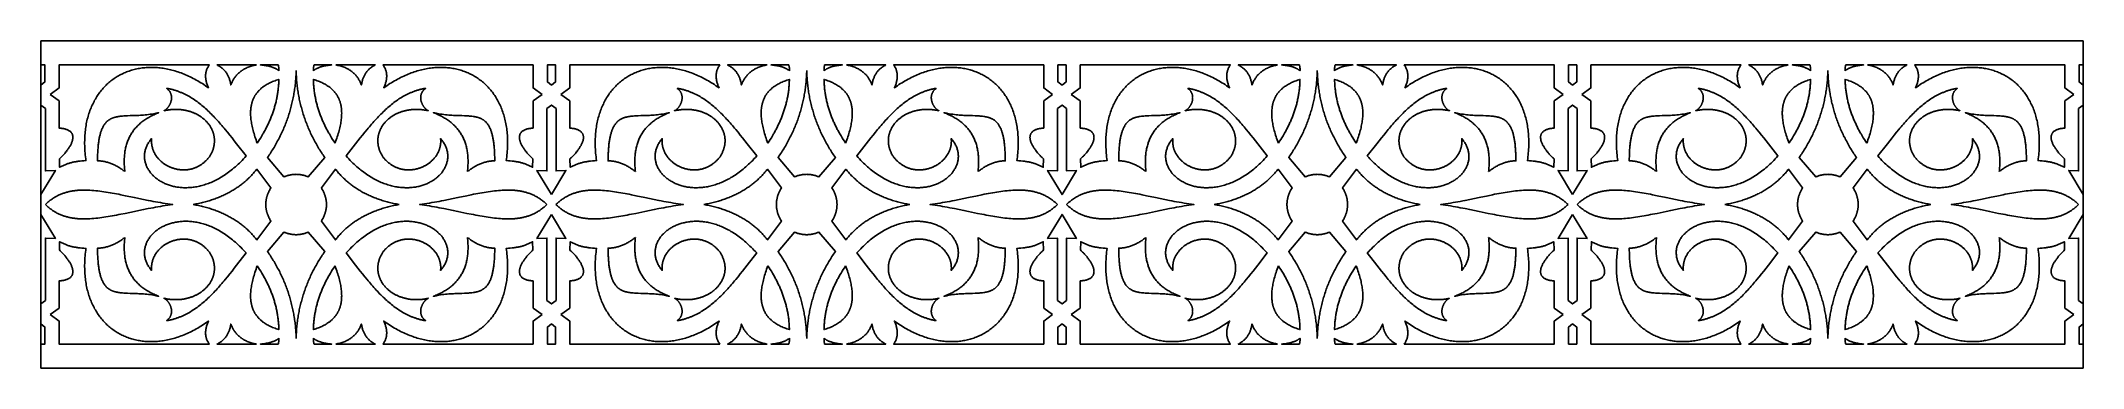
# Model space of a CAD drawing. Extents: x -186 to 189, y -31 to 29.
import ezdxf

# ---------------------------------------------------------------- set-up
doc = ezdxf.new("R2010")
doc.units = 0
doc.header["$MEASUREMENT"] = 0
doc.layers.add('LAYER_1', color=18, linetype='CONTINUOUS')

msp = doc.modelspace()

# ---------------------------------------------------------------- linework, layer by layer
at = {"layer": 'LAYER_1'}
for points in [[(-186.28, -31.28), (188.72, -31.28), (188.72, 28.72), (-186.28, 28.72)], [(-186.28, 24.32), (-186.28, 20.6), (-185.53, 21.21), (-185.53, 24.32)], [(-184.57, 18.91), (-182.92, 17.72), (-182.92, 13.41), (-182.92, 12.73), (-182.75, 12.72), (-182.58, 12.7), (-182.43, 12.68), (-182.27, 12.66), (-182.13, 12.63), (-181.99, 12.61), (-181.86, 12.57), (-181.73, 12.54), (-181.61, 12.5), (-181.5, 12.46), (-181.39, 12.41), (-181.29, 12.37), (-181.19, 12.31), (-181.1, 12.26), (-181.01, 12.2), (-180.94, 12.15), (-180.86, 12.08), (-180.79, 12.02), (-180.73, 11.95), (-180.68, 11.88), (-180.62, 11.81), (-180.58, 11.73), (-180.54, 11.65), (-180.5, 11.58), (-180.47, 11.49), (-180.45, 11.41), (-180.43, 11.32), (-180.42, 11.23), (-180.41, 11.14), (-180.4, 11.05), (-180.41, 10.95), (-180.41, 10.86), (-180.42, 10.76), (-180.44, 10.66), (-180.46, 10.55), (-180.48, 10.45), (-180.51, 10.35), (-180.55, 10.24), (-180.59, 10.13), (-180.63, 10.02), (-180.68, 9.91), (-180.73, 9.79), (-180.79, 9.68), (-180.85, 9.56), (-180.91, 9.45), (-180.98, 9.33), (-181.06, 9.21), (-181.13, 9.09), (-181.21, 8.97), (-181.3, 8.85), (-181.39, 8.72), (-181.48, 8.6), (-181.58, 8.47), (-181.68, 8.35), (-181.79, 8.22), (-181.89, 8.1), (-182.01, 7.97), (-182.12, 7.84), (-182.24, 7.71), (-182.36, 7.58), (-182.49, 7.46), (-182.62, 7.33), (-182.75, 7.2), (-182.88, 7.07), (-182.83, 5.54), (-182.69, 5.62), (-182.54, 5.7), (-182.4, 5.77), (-182.26, 5.84), (-182.12, 5.9), (-181.98, 5.96), (-181.84, 6.02), (-181.71, 6.08), (-181.57, 6.13), (-181.43, 6.18), (-181.3, 6.23), (-181.16, 6.27), (-181.02, 6.31), (-180.88, 6.35), (-180.74, 6.39), (-180.6, 6.43), (-180.46, 6.46), (-180.32, 6.49), (-180.17, 6.52), (-180.02, 6.55), (-179.87, 6.57), (-179.72, 6.6), (-179.56, 6.62), (-179.41, 6.64), (-179.24, 6.66), (-179.08, 6.68), (-178.73, 6.71), (-178.38, 6.74), (-178, 6.77), (-178.04, 7.12), (-178.09, 7.47), (-178.12, 7.82), (-178.16, 8.16), (-178.18, 8.5), (-178.2, 8.84), (-178.22, 9.17), (-178.23, 9.5), (-178.24, 9.83), (-178.24, 10.15), (-178.23, 10.48), (-178.22, 10.79), (-178.21, 11.11), (-178.19, 11.42), (-178.17, 11.73), (-178.14, 12.03), (-178.11, 12.33), (-178.07, 12.63), (-178.03, 12.92), (-177.98, 13.21), (-177.93, 13.5), (-177.87, 13.79), (-177.81, 14.07), (-177.75, 14.34), (-177.68, 14.62), (-177.6, 14.89), (-177.52, 15.15), (-177.44, 15.42), (-177.36, 15.67), (-177.27, 15.93), (-177.17, 16.18), (-177.07, 16.43), (-176.97, 16.67), (-176.86, 16.92), (-176.75, 17.15), (-176.64, 17.39), (-176.52, 17.62), (-176.4, 17.84), (-176.27, 18.06), (-176.14, 18.28), (-176.01, 18.5), (-175.87, 18.71), (-175.73, 18.91), (-175.59, 19.12), (-175.44, 19.31), (-175.29, 19.51), (-175.13, 19.7), (-174.98, 19.89), (-174.82, 20.07), (-174.65, 20.25), (-174.48, 20.42), (-174.31, 20.59), (-174.14, 20.76), (-173.96, 20.92), (-173.78, 21.08), (-173.6, 21.24), (-173.42, 21.39), (-173.23, 21.53), (-173.04, 21.67), (-172.84, 21.81), (-172.64, 21.94), (-172.44, 22.07), (-172.24, 22.2), (-172.04, 22.32), (-171.83, 22.43), (-171.62, 22.54), (-171.41, 22.65), (-171.19, 22.75), (-170.97, 22.85), (-170.75, 22.95), (-170.53, 23.04), (-170.31, 23.12), (-170.08, 23.2), (-169.85, 23.28), (-169.62, 23.35), (-169.39, 23.42), (-169.15, 23.48), (-168.92, 23.54), (-168.68, 23.59), (-168.44, 23.64), (-168.19, 23.68), (-167.95, 23.72), (-167.7, 23.76), (-167.46, 23.79), (-167.21, 23.81), (-166.95, 23.83), (-166.7, 23.85), (-166.45, 23.86), (-166.19, 23.86), (-165.93, 23.86), (-165.67, 23.86), (-165.41, 23.85), (-165.15, 23.84), (-164.89, 23.82), (-164.62, 23.8), (-164.36, 23.77), (-164.09, 23.73), (-163.83, 23.7), (-163.56, 23.65), (-163.29, 23.6), (-163.02, 23.55), (-162.74, 23.49), (-162.47, 23.43), (-162.2, 23.36), (-161.92, 23.29), (-161.65, 23.21), (-161.37, 23.12), (-161.1, 23.03), (-160.82, 22.94), (-160.54, 22.84), (-160.27, 22.73), (-159.99, 22.62), (-159.71, 22.51), (-159.43, 22.39), (-159.15, 22.26), (-158.87, 22.13), (-158.59, 21.99), (-158.31, 21.85), (-158.03, 21.7), (-157.75, 21.55), (-157.47, 21.39), (-157.19, 21.22), (-156.91, 21.05), (-156.63, 20.88), (-156.35, 20.7), (-156.07, 20.51), (-155.79, 20.32), (-155.51, 20.12), (-155.57, 20.27), (-155.64, 20.42), (-155.7, 20.57), (-155.75, 20.72), (-155.8, 20.87), (-155.85, 21.01), (-155.89, 21.16), (-155.92, 21.3), (-155.95, 21.44), (-155.98, 21.58), (-156, 21.72), (-156.01, 21.86), (-156.02, 22), (-156.03, 22.13), (-156.03, 22.26), (-156.03, 22.4), (-156.02, 22.53), (-156.01, 22.66), (-156, 22.78), (-155.97, 22.91), (-155.95, 23.03), (-155.92, 23.16), (-155.88, 23.28), (-155.84, 23.4), (-155.8, 23.52), (-155.75, 23.64), (-155.7, 23.76), (-155.64, 23.87), (-155.58, 23.99), (-155.51, 24.1), (-155.44, 24.21), (-155.37, 24.32), (-182.92, 24.32), (-182.92, 20.1)], [(-146.69, 24.32), (-153.93, 24.32), (-153.78, 24.24), (-153.64, 24.16), (-153.5, 24.08), (-153.37, 23.99), (-153.24, 23.91), (-153.12, 23.81), (-153, 23.72), (-152.89, 23.62), (-152.78, 23.52), (-152.68, 23.42), (-152.58, 23.32), (-152.48, 23.21), (-152.39, 23.1), (-152.31, 22.99), (-152.22, 22.88), (-152.15, 22.76), (-152.07, 22.64), (-152, 22.52), (-151.94, 22.4), (-151.87, 22.28), (-151.82, 22.15), (-151.76, 22.02), (-151.71, 21.89), (-151.66, 21.76), (-151.62, 21.63), (-151.58, 21.49), (-151.54, 21.35), (-151.5, 21.22), (-151.47, 21.07), (-151.44, 20.93), (-151.42, 20.79), (-151.4, 20.64), (-151.36, 20.75), (-151.31, 20.85), (-151.27, 20.95), (-151.23, 21.05), (-151.18, 21.15), (-151.14, 21.25), (-151.09, 21.34), (-151.04, 21.43), (-150.99, 21.52), (-150.94, 21.61), (-150.88, 21.7), (-150.83, 21.79), (-150.78, 21.87), (-150.72, 21.95), (-150.66, 22.03), (-150.6, 22.11), (-150.54, 22.19), (-150.48, 22.27), (-150.42, 22.34), (-150.36, 22.41), (-150.3, 22.49), (-150.23, 22.56), (-150.17, 22.62), (-150.1, 22.69), (-150.03, 22.76), (-149.96, 22.82), (-149.89, 22.88), (-149.82, 22.94), (-149.75, 23), (-149.68, 23.06), (-149.6, 23.12), (-149.53, 23.17), (-149.45, 23.23), (-149.37, 23.28), (-149.3, 23.33), (-149.22, 23.38), (-149.14, 23.43), (-149.06, 23.48), (-148.98, 23.53), (-148.9, 23.57), (-148.73, 23.66), (-148.56, 23.74), (-148.39, 23.82), (-148.21, 23.89), (-148.03, 23.96), (-147.85, 24.02), (-147.66, 24.08), (-147.47, 24.14), (-147.28, 24.19), (-147.09, 24.24), (-146.89, 24.28)], [(-142.59, 23.24), (-142.65, 23.29), (-142.71, 23.34), (-142.77, 23.39), (-142.84, 23.44), (-142.91, 23.49), (-142.98, 23.53), (-143.06, 23.58), (-143.14, 23.62), (-143.22, 23.67), (-143.3, 23.71), (-143.39, 23.75), (-143.49, 23.79), (-143.58, 23.83), (-143.68, 23.87), (-143.78, 23.9), (-143.88, 23.94), (-143.99, 23.97), (-144.1, 24.01), (-144.21, 24.04), (-144.33, 24.07), (-144.45, 24.1), (-144.57, 24.12), (-144.7, 24.15), (-144.82, 24.17), (-144.96, 24.2), (-145.09, 24.22), (-145.23, 24.24), (-145.36, 24.26), (-145.51, 24.28), (-145.65, 24.29), (-145.8, 24.31), (-145.95, 24.32), (-142.69, 24.32), (-142.67, 24.25), (-142.66, 24.18), (-142.64, 24.11), (-142.63, 24.04), (-142.62, 23.97), (-142.61, 23.91), (-142.59, 23.77), (-142.58, 23.63), (-142.58, 23.5), (-142.58, 23.37)], [(-139.41, 23.32), (-139.4, 23.05), (-139.39, 22.78), (-139.38, 22.51), (-139.36, 22.24), (-139.35, 21.98), (-139.33, 21.71), (-139.31, 21.45), (-139.28, 21.18), (-139.26, 20.92), (-139.23, 20.65), (-139.2, 20.39), (-139.17, 20.13), (-139.13, 19.87), (-139.09, 19.61), (-139.05, 19.35), (-139.01, 19.09), (-138.97, 18.83), (-138.92, 18.57), (-138.87, 18.31), (-138.82, 18.05), (-138.76, 17.8), (-138.71, 17.54), (-138.65, 17.28), (-138.58, 17.03), (-138.52, 16.78), (-138.45, 16.52), (-138.39, 16.27), (-138.31, 16.02), (-138.24, 15.76), (-138.16, 15.51), (-138.09, 15.26), (-138.01, 15.01), (-137.92, 14.76), (-137.84, 14.51), (-137.75, 14.27), (-137.66, 14.02), (-137.57, 13.77), (-137.47, 13.53), (-137.37, 13.28), (-137.27, 13.04), (-137.17, 12.79), (-137.07, 12.55), (-136.96, 12.3), (-136.85, 12.06), (-136.74, 11.82), (-136.62, 11.58), (-136.51, 11.34), (-136.39, 11.1), (-136.26, 10.86), (-136.14, 10.62), (-136.01, 10.38), (-135.89, 10.14), (-135.75, 9.91), (-135.62, 9.67), (-135.48, 9.43), (-135.35, 9.2), (-135.21, 8.96), (-135.06, 8.73), (-134.92, 8.5), (-134.77, 8.26), (-134.62, 8.03), (-134.46, 7.8), (-134.31, 7.57), (-134.15, 7.34), (-137.17, 3.78), (-137.29, 3.83), (-137.41, 3.88), (-137.54, 3.93), (-137.67, 3.98), (-137.81, 4.02), (-137.94, 4.06), (-138.08, 4.09), (-138.23, 4.12), (-138.37, 4.15), (-138.52, 4.18), (-138.66, 4.2), (-138.81, 4.22), (-138.96, 4.23), (-139.11, 4.25), (-139.26, 4.25), (-139.41, 4.26), (-139.55, 4.25), (-139.7, 4.25), (-139.85, 4.23), (-140, 4.22), (-140.15, 4.2), (-140.3, 4.18), (-140.44, 4.15), (-140.59, 4.12), (-140.73, 4.09), (-140.87, 4.06), (-141.01, 4.02), (-141.14, 3.98), (-141.27, 3.93), (-141.4, 3.88), (-141.52, 3.83), (-141.64, 3.78), (-144.66, 7.34), (-144.5, 7.57), (-144.35, 7.8), (-144.2, 8.03), (-144.05, 8.26), (-143.9, 8.5), (-143.75, 8.73), (-143.61, 8.96), (-143.47, 9.2), (-143.33, 9.43), (-143.19, 9.67), (-143.06, 9.91), (-142.93, 10.14), (-142.8, 10.38), (-142.67, 10.62), (-142.55, 10.86), (-142.43, 11.1), (-142.31, 11.34), (-142.19, 11.58), (-142.08, 11.82), (-141.96, 12.06), (-141.86, 12.3), (-141.75, 12.55), (-141.64, 12.79), (-141.54, 13.04), (-141.44, 13.28), (-141.34, 13.53), (-141.25, 13.77), (-141.16, 14.02), (-141.06, 14.27), (-140.98, 14.51), (-140.89, 14.76), (-140.81, 15.01), (-140.73, 15.26), (-140.65, 15.51), (-140.57, 15.76), (-140.5, 16.02), (-140.43, 16.27), (-140.36, 16.52), (-140.29, 16.78), (-140.23, 17.03), (-140.17, 17.28), (-140.11, 17.54), (-140.05, 17.8), (-140, 18.05), (-139.94, 18.31), (-139.89, 18.57), (-139.85, 18.83), (-139.8, 19.09), (-139.76, 19.35), (-139.72, 19.61), (-139.68, 19.87), (-139.65, 20.13), (-139.61, 20.39), (-139.58, 20.65), (-139.55, 20.92), (-139.53, 21.18), (-139.5, 21.45), (-139.48, 21.71), (-139.47, 21.98), (-139.45, 22.24), (-139.43, 22.51), (-139.42, 22.78), (-139.41, 23.05)], [(-136.22, 23.24), (-136.17, 23.29), (-136.11, 23.34), (-136.04, 23.39), (-135.98, 23.44), (-135.91, 23.49), (-135.83, 23.53), (-135.76, 23.58), (-135.68, 23.62), (-135.59, 23.67), (-135.51, 23.71), (-135.42, 23.75), (-135.33, 23.79), (-135.23, 23.83), (-135.13, 23.87), (-135.03, 23.9), (-134.93, 23.94), (-134.82, 23.97), (-134.71, 24.01), (-134.6, 24.04), (-134.48, 24.07), (-134.36, 24.1), (-134.24, 24.12), (-134.12, 24.15), (-133.99, 24.17), (-133.86, 24.2), (-133.72, 24.22), (-133.59, 24.24), (-133.45, 24.26), (-133.31, 24.28), (-133.16, 24.29), (-133.01, 24.31), (-132.86, 24.32), (-136.12, 24.32), (-136.14, 24.25), (-136.16, 24.18), (-136.17, 24.11), (-136.18, 24.04), (-136.2, 23.97), (-136.21, 23.91), (-136.22, 23.77), (-136.23, 23.63), (-136.23, 23.5), (-136.23, 23.37)], [(-132.12, 24.32), (-124.89, 24.32), (-125.03, 24.24), (-125.18, 24.16), (-125.31, 24.08), (-125.45, 23.99), (-125.57, 23.91), (-125.7, 23.81), (-125.81, 23.72), (-125.93, 23.62), (-126.03, 23.52), (-126.14, 23.42), (-126.24, 23.32), (-126.33, 23.21), (-126.42, 23.1), (-126.51, 22.99), (-126.59, 22.88), (-126.67, 22.76), (-126.74, 22.64), (-126.81, 22.52), (-126.88, 22.4), (-126.94, 22.28), (-127, 22.15), (-127.05, 22.02), (-127.1, 21.89), (-127.15, 21.76), (-127.2, 21.63), (-127.24, 21.49), (-127.27, 21.35), (-127.31, 21.22), (-127.34, 21.07), (-127.37, 20.93), (-127.39, 20.79), (-127.42, 20.64), (-127.46, 20.75), (-127.5, 20.85), (-127.54, 20.95), (-127.59, 21.05), (-127.63, 21.15), (-127.68, 21.25), (-127.73, 21.34), (-127.77, 21.43), (-127.83, 21.52), (-127.88, 21.61), (-127.93, 21.7), (-127.98, 21.79), (-128.04, 21.87), (-128.09, 21.95), (-128.15, 22.03), (-128.21, 22.11), (-128.27, 22.19), (-128.33, 22.27), (-128.39, 22.34), (-128.45, 22.41), (-128.52, 22.49), (-128.58, 22.56), (-128.65, 22.62), (-128.72, 22.69), (-128.78, 22.76), (-128.85, 22.82), (-128.92, 22.88), (-128.99, 22.94), (-129.07, 23), (-129.14, 23.06), (-129.21, 23.12), (-129.29, 23.17), (-129.36, 23.23), (-129.44, 23.28), (-129.52, 23.33), (-129.6, 23.38), (-129.67, 23.43), (-129.76, 23.48), (-129.84, 23.53), (-129.92, 23.57), (-130.08, 23.66), (-130.25, 23.74), (-130.43, 23.82), (-130.6, 23.89), (-130.78, 23.96), (-130.97, 24.02), (-131.15, 24.08), (-131.34, 24.14), (-131.53, 24.19), (-131.73, 24.24), (-131.92, 24.28)], [(-94.25, 18.91), (-95.89, 17.72), (-95.89, 13.41), (-95.89, 12.73), (-96.07, 12.72), (-96.23, 12.7), (-96.39, 12.68), (-96.54, 12.66), (-96.68, 12.63), (-96.82, 12.61), (-96.96, 12.57), (-97.08, 12.54), (-97.2, 12.5), (-97.32, 12.46), (-97.43, 12.41), (-97.53, 12.37), (-97.62, 12.31), (-97.71, 12.26), (-97.8, 12.2), (-97.88, 12.15), (-97.95, 12.08), (-98.02, 12.02), (-98.08, 11.95), (-98.14, 11.88), (-98.19, 11.81), (-98.23, 11.73), (-98.27, 11.65), (-98.31, 11.58), (-98.34, 11.49), (-98.36, 11.41), (-98.38, 11.32), (-98.4, 11.23), (-98.4, 11.14), (-98.41, 11.05), (-98.41, 10.95), (-98.4, 10.86), (-98.39, 10.76), (-98.38, 10.66), (-98.35, 10.55), (-98.33, 10.45), (-98.3, 10.35), (-98.27, 10.24), (-98.23, 10.13), (-98.18, 10.02), (-98.14, 9.91), (-98.08, 9.79), (-98.03, 9.68), (-97.97, 9.56), (-97.9, 9.45), (-97.83, 9.33), (-97.76, 9.21), (-97.68, 9.09), (-97.6, 8.97), (-97.51, 8.85), (-97.42, 8.72), (-97.33, 8.6), (-97.23, 8.47), (-97.13, 8.35), (-97.03, 8.22), (-96.92, 8.1), (-96.81, 7.97), (-96.69, 7.84), (-96.57, 7.71), (-96.45, 7.58), (-96.33, 7.46), (-96.2, 7.33), (-96.06, 7.2), (-95.93, 7.07), (-95.98, 5.54), (-96.13, 5.62), (-96.27, 5.7), (-96.41, 5.77), (-96.55, 5.84), (-96.69, 5.9), (-96.83, 5.96), (-96.97, 6.02), (-97.11, 6.08), (-97.24, 6.13), (-97.38, 6.18), (-97.52, 6.23), (-97.65, 6.27), (-97.79, 6.31), (-97.93, 6.35), (-98.07, 6.39), (-98.21, 6.43), (-98.35, 6.46), (-98.5, 6.49), (-98.64, 6.52), (-98.79, 6.55), (-98.94, 6.57), (-99.09, 6.6), (-99.25, 6.62), (-99.41, 6.64), (-99.57, 6.66), (-99.74, 6.68), (-100.08, 6.71), (-100.44, 6.74), (-100.82, 6.77), (-100.77, 7.12), (-100.73, 7.47), (-100.69, 7.82), (-100.66, 8.16), (-100.63, 8.5), (-100.61, 8.84), (-100.59, 9.17), (-100.58, 9.5), (-100.58, 9.83), (-100.58, 10.15), (-100.58, 10.48), (-100.59, 10.79), (-100.6, 11.11), (-100.62, 11.42), (-100.65, 11.73), (-100.67, 12.03), (-100.71, 12.33), (-100.74, 12.63), (-100.79, 12.92), (-100.83, 13.21), (-100.89, 13.5), (-100.94, 13.79), (-101, 14.07), (-101.07, 14.34), (-101.14, 14.62), (-101.21, 14.89), (-101.29, 15.15), (-101.37, 15.42), (-101.46, 15.67), (-101.55, 15.93), (-101.64, 16.18), (-101.74, 16.43), (-101.84, 16.67), (-101.95, 16.92), (-102.06, 17.15), (-102.18, 17.39), (-102.29, 17.62), (-102.42, 17.84), (-102.54, 18.06), (-102.67, 18.28), (-102.81, 18.5), (-102.94, 18.71), (-103.08, 18.91), (-103.23, 19.12), (-103.37, 19.31), (-103.53, 19.51), (-103.68, 19.7), (-103.84, 19.89), (-104, 20.07), (-104.16, 20.25), (-104.33, 20.42), (-104.5, 20.59), (-104.67, 20.76), (-104.85, 20.92), (-105.03, 21.08), (-105.21, 21.24), (-105.4, 21.39), (-105.59, 21.53), (-105.78, 21.67), (-105.97, 21.81), (-106.17, 21.94), (-106.37, 22.07), (-106.57, 22.2), (-106.78, 22.32), (-106.98, 22.43), (-107.19, 22.54), (-107.41, 22.65), (-107.62, 22.75), (-107.84, 22.85), (-108.06, 22.95), (-108.28, 23.04), (-108.51, 23.12), (-108.73, 23.2), (-108.96, 23.28), (-109.19, 23.35), (-109.42, 23.42), (-109.66, 23.48), (-109.9, 23.54), (-110.14, 23.59), (-110.38, 23.64), (-110.62, 23.68), (-110.86, 23.72), (-111.11, 23.76), (-111.36, 23.79), (-111.61, 23.81), (-111.86, 23.83), (-112.11, 23.85), (-112.37, 23.86), (-112.62, 23.86), (-112.88, 23.86), (-113.14, 23.86), (-113.4, 23.85), (-113.66, 23.84), (-113.92, 23.82), (-114.19, 23.8), (-114.45, 23.77), (-114.72, 23.73), (-114.99, 23.7), (-115.26, 23.65), (-115.53, 23.6), (-115.8, 23.55), (-116.07, 23.49), (-116.34, 23.43), (-116.61, 23.36), (-116.89, 23.29), (-117.16, 23.21), (-117.44, 23.12), (-117.72, 23.03), (-117.99, 22.94), (-118.27, 22.84), (-118.55, 22.73), (-118.83, 22.62), (-119.1, 22.51), (-119.38, 22.39), (-119.66, 22.26), (-119.94, 22.13), (-120.22, 21.99), (-120.5, 21.85), (-120.78, 21.7), (-121.06, 21.55), (-121.35, 21.39), (-121.63, 21.22), (-121.91, 21.05), (-122.19, 20.88), (-122.47, 20.7), (-122.75, 20.51), (-123.03, 20.32), (-123.31, 20.12), (-123.24, 20.27), (-123.18, 20.42), (-123.12, 20.57), (-123.06, 20.72), (-123.01, 20.87), (-122.97, 21.01), (-122.93, 21.16), (-122.89, 21.3), (-122.86, 21.44), (-122.84, 21.58), (-122.82, 21.72), (-122.8, 21.86), (-122.79, 22), (-122.78, 22.13), (-122.78, 22.26), (-122.78, 22.4), (-122.79, 22.53), (-122.8, 22.66), (-122.82, 22.78), (-122.84, 22.91), (-122.87, 23.03), (-122.9, 23.16), (-122.93, 23.28), (-122.97, 23.4), (-123.01, 23.52), (-123.06, 23.64), (-123.12, 23.76), (-123.17, 23.87), (-123.24, 23.99), (-123.3, 24.1), (-123.37, 24.21), (-123.45, 24.32), (-95.89, 24.32), (-95.89, 20.1)], [(-92.53, 20.6), (-91.78, 21.21), (-91.78, 24.32), (-93.28, 24.32), (-93.28, 21.21)], [(-90.82, 18.91), (-89.17, 17.72), (-89.17, 13.41), (-89.17, 12.73), (-89, 12.72), (-88.83, 12.7), (-88.68, 12.68), (-88.52, 12.66), (-88.38, 12.63), (-88.24, 12.61), (-88.11, 12.57), (-87.98, 12.54), (-87.86, 12.5), (-87.75, 12.46), (-87.64, 12.41), (-87.54, 12.37), (-87.44, 12.31), (-87.35, 12.26), (-87.26, 12.2), (-87.19, 12.15), (-87.11, 12.08), (-87.04, 12.02), (-86.98, 11.95), (-86.93, 11.88), (-86.87, 11.81), (-86.83, 11.73), (-86.79, 11.65), (-86.75, 11.58), (-86.72, 11.49), (-86.7, 11.41), (-86.68, 11.32), (-86.67, 11.23), (-86.66, 11.14), (-86.65, 11.05), (-86.66, 10.95), (-86.66, 10.86), (-86.67, 10.76), (-86.69, 10.66), (-86.71, 10.55), (-86.73, 10.45), (-86.76, 10.35), (-86.8, 10.24), (-86.84, 10.13), (-86.88, 10.02), (-86.93, 9.91), (-86.98, 9.79), (-87.04, 9.68), (-87.1, 9.56), (-87.16, 9.45), (-87.23, 9.33), (-87.31, 9.21), (-87.38, 9.09), (-87.46, 8.97), (-87.55, 8.85), (-87.64, 8.72), (-87.73, 8.6), (-87.83, 8.47), (-87.93, 8.35), (-88.04, 8.22), (-88.14, 8.1), (-88.26, 7.97), (-88.37, 7.84), (-88.49, 7.71), (-88.61, 7.58), (-88.74, 7.46), (-88.87, 7.33), (-89, 7.2), (-89.13, 7.07), (-89.08, 5.54), (-88.94, 5.62), (-88.79, 5.7), (-88.65, 5.77), (-88.51, 5.84), (-88.37, 5.9), (-88.23, 5.96), (-88.09, 6.02), (-87.96, 6.08), (-87.82, 6.13), (-87.68, 6.18), (-87.55, 6.23), (-87.41, 6.27), (-87.27, 6.31), (-87.13, 6.35), (-86.99, 6.39), (-86.85, 6.43), (-86.71, 6.46), (-86.57, 6.49), (-86.42, 6.52), (-86.27, 6.55), (-86.12, 6.57), (-85.97, 6.6), (-85.81, 6.62), (-85.66, 6.64), (-85.49, 6.66), (-85.33, 6.68), (-84.98, 6.71), (-84.63, 6.74), (-84.25, 6.77), (-84.29, 7.12), (-84.34, 7.47), (-84.37, 7.82), (-84.41, 8.16), (-84.43, 8.5), (-84.45, 8.84), (-84.47, 9.17), (-84.48, 9.5), (-84.49, 9.83), (-84.49, 10.15), (-84.48, 10.48), (-84.47, 10.79), (-84.46, 11.11), (-84.44, 11.42), (-84.42, 11.73), (-84.39, 12.03), (-84.36, 12.33), (-84.32, 12.63), (-84.28, 12.92), (-84.23, 13.21), (-84.18, 13.5), (-84.12, 13.79), (-84.06, 14.07), (-84, 14.34), (-83.93, 14.62), (-83.85, 14.89), (-83.77, 15.15), (-83.69, 15.42), (-83.61, 15.67), (-83.52, 15.93), (-83.42, 16.18), (-83.32, 16.43), (-83.22, 16.67), (-83.11, 16.92), (-83, 17.15), (-82.89, 17.39), (-82.77, 17.62), (-82.65, 17.84), (-82.52, 18.06), (-82.39, 18.28), (-82.26, 18.5), (-82.12, 18.71), (-81.98, 18.91), (-81.84, 19.12), (-81.69, 19.31), (-81.54, 19.51), (-81.38, 19.7), (-81.23, 19.89), (-81.07, 20.07), (-80.9, 20.25), (-80.73, 20.42), (-80.56, 20.59), (-80.39, 20.76), (-80.21, 20.92), (-80.03, 21.08), (-79.85, 21.24), (-79.67, 21.39), (-79.48, 21.53), (-79.29, 21.67), (-79.09, 21.81), (-78.89, 21.94), (-78.69, 22.07), (-78.49, 22.2), (-78.29, 22.32), (-78.08, 22.43), (-77.87, 22.54), (-77.66, 22.65), (-77.44, 22.75), (-77.22, 22.85), (-77, 22.95), (-76.78, 23.04), (-76.56, 23.12), (-76.33, 23.2), (-76.1, 23.28), (-75.87, 23.35), (-75.64, 23.42), (-75.4, 23.48), (-75.17, 23.54), (-74.93, 23.59), (-74.69, 23.64), (-74.44, 23.68), (-74.2, 23.72), (-73.95, 23.76), (-73.71, 23.79), (-73.46, 23.81), (-73.2, 23.83), (-72.95, 23.85), (-72.7, 23.86), (-72.44, 23.86), (-72.18, 23.86), (-71.92, 23.86), (-71.66, 23.85), (-71.4, 23.84), (-71.14, 23.82), (-70.87, 23.8), (-70.61, 23.77), (-70.34, 23.73), (-70.08, 23.7), (-69.81, 23.65), (-69.54, 23.6), (-69.27, 23.55), (-68.99, 23.49), (-68.72, 23.43), (-68.45, 23.36), (-68.17, 23.29), (-67.9, 23.21), (-67.62, 23.12), (-67.35, 23.03), (-67.07, 22.94), (-66.79, 22.84), (-66.52, 22.73), (-66.24, 22.62), (-65.96, 22.51), (-65.68, 22.39), (-65.4, 22.26), (-65.12, 22.13), (-64.84, 21.99), (-64.56, 21.85), (-64.28, 21.7), (-64, 21.55), (-63.72, 21.39), (-63.44, 21.22), (-63.16, 21.05), (-62.88, 20.88), (-62.6, 20.7), (-62.32, 20.51), (-62.04, 20.32), (-61.76, 20.12), (-61.82, 20.27), (-61.89, 20.42), (-61.95, 20.57), (-62, 20.72), (-62.05, 20.87), (-62.1, 21.01), (-62.14, 21.16), (-62.17, 21.3), (-62.2, 21.44), (-62.23, 21.58), (-62.25, 21.72), (-62.26, 21.86), (-62.27, 22), (-62.28, 22.13), (-62.28, 22.26), (-62.28, 22.4), (-62.27, 22.53), (-62.26, 22.66), (-62.25, 22.78), (-62.22, 22.91), (-62.2, 23.03), (-62.17, 23.16), (-62.13, 23.28), (-62.09, 23.4), (-62.05, 23.52), (-62, 23.64), (-61.95, 23.76), (-61.89, 23.87), (-61.83, 23.99), (-61.76, 24.1), (-61.69, 24.21), (-61.62, 24.32), (-89.17, 24.32), (-89.17, 20.1)], [(-52.94, 24.32), (-60.18, 24.32), (-60.03, 24.24), (-59.89, 24.16), (-59.75, 24.08), (-59.62, 23.99), (-59.49, 23.91), (-59.37, 23.81), (-59.25, 23.72), (-59.14, 23.62), (-59.03, 23.52), (-58.93, 23.42), (-58.83, 23.32), (-58.73, 23.21), (-58.64, 23.1), (-58.56, 22.99), (-58.47, 22.88), (-58.4, 22.76), (-58.32, 22.64), (-58.25, 22.52), (-58.19, 22.4), (-58.12, 22.28), (-58.07, 22.15), (-58.01, 22.02), (-57.96, 21.89), (-57.91, 21.76), (-57.87, 21.63), (-57.83, 21.49), (-57.79, 21.35), (-57.75, 21.22), (-57.72, 21.07), (-57.69, 20.93), (-57.67, 20.79), (-57.65, 20.64), (-57.61, 20.75), (-57.56, 20.85), (-57.52, 20.95), (-57.48, 21.05), (-57.43, 21.15), (-57.39, 21.25), (-57.34, 21.34), (-57.29, 21.43), (-57.24, 21.52), (-57.19, 21.61), (-57.13, 21.7), (-57.08, 21.79), (-57.03, 21.87), (-56.97, 21.95), (-56.91, 22.03), (-56.85, 22.11), (-56.79, 22.19), (-56.73, 22.27), (-56.67, 22.34), (-56.61, 22.41), (-56.55, 22.49), (-56.48, 22.56), (-56.42, 22.62), (-56.35, 22.69), (-56.28, 22.76), (-56.21, 22.82), (-56.14, 22.88), (-56.07, 22.94), (-56, 23), (-55.93, 23.06), (-55.85, 23.12), (-55.78, 23.17), (-55.7, 23.23), (-55.62, 23.28), (-55.55, 23.33), (-55.47, 23.38), (-55.39, 23.43), (-55.31, 23.48), (-55.23, 23.53), (-55.15, 23.57), (-54.98, 23.66), (-54.81, 23.74), (-54.64, 23.82), (-54.46, 23.89), (-54.28, 23.96), (-54.1, 24.02), (-53.91, 24.08), (-53.72, 24.14), (-53.53, 24.19), (-53.34, 24.24), (-53.14, 24.28)], [(-48.84, 23.24), (-48.9, 23.29), (-48.96, 23.34), (-49.02, 23.39), (-49.09, 23.44), (-49.16, 23.49), (-49.23, 23.53), (-49.31, 23.58), (-49.39, 23.62), (-49.47, 23.67), (-49.55, 23.71), (-49.64, 23.75), (-49.74, 23.79), (-49.83, 23.83), (-49.93, 23.87), (-50.03, 23.9), (-50.13, 23.94), (-50.24, 23.97), (-50.35, 24.01), (-50.46, 24.04), (-50.58, 24.07), (-50.7, 24.1), (-50.82, 24.12), (-50.95, 24.15), (-51.07, 24.17), (-51.21, 24.2), (-51.34, 24.22), (-51.48, 24.24), (-51.61, 24.26), (-51.76, 24.28), (-51.9, 24.29), (-52.05, 24.31), (-52.2, 24.32), (-48.94, 24.32), (-48.92, 24.25), (-48.91, 24.18), (-48.89, 24.11), (-48.88, 24.04), (-48.87, 23.97), (-48.86, 23.91), (-48.84, 23.77), (-48.83, 23.63), (-48.83, 23.5), (-48.83, 23.37)], [(-45.66, 23.32), (-45.65, 23.05), (-45.64, 22.78), (-45.63, 22.51), (-45.61, 22.24), (-45.6, 21.98), (-45.58, 21.71), (-45.56, 21.45), (-45.53, 21.18), (-45.51, 20.92), (-45.48, 20.65), (-45.45, 20.39), (-45.42, 20.13), (-45.38, 19.87), (-45.34, 19.61), (-45.3, 19.35), (-45.26, 19.09), (-45.22, 18.83), (-45.17, 18.57), (-45.12, 18.31), (-45.07, 18.05), (-45.01, 17.8), (-44.96, 17.54), (-44.9, 17.28), (-44.83, 17.03), (-44.77, 16.78), (-44.7, 16.52), (-44.64, 16.27), (-44.56, 16.02), (-44.49, 15.76), (-44.41, 15.51), (-44.34, 15.26), (-44.26, 15.01), (-44.17, 14.76), (-44.09, 14.51), (-44, 14.27), (-43.91, 14.02), (-43.82, 13.77), (-43.72, 13.53), (-43.62, 13.28), (-43.52, 13.04), (-43.42, 12.79), (-43.32, 12.55), (-43.21, 12.3), (-43.1, 12.06), (-42.99, 11.82), (-42.87, 11.58), (-42.76, 11.34), (-42.64, 11.1), (-42.51, 10.86), (-42.39, 10.62), (-42.26, 10.38), (-42.14, 10.14), (-42, 9.91), (-41.87, 9.67), (-41.73, 9.43), (-41.6, 9.2), (-41.46, 8.96), (-41.31, 8.73), (-41.17, 8.5), (-41.02, 8.26), (-40.87, 8.03), (-40.71, 7.8), (-40.56, 7.57), (-40.4, 7.34), (-43.42, 3.78), (-43.54, 3.83), (-43.66, 3.88), (-43.79, 3.93), (-43.92, 3.98), (-44.06, 4.02), (-44.19, 4.06), (-44.33, 4.09), (-44.48, 4.12), (-44.62, 4.15), (-44.77, 4.18), (-44.91, 4.2), (-45.06, 4.22), (-45.21, 4.23), (-45.36, 4.25), (-45.51, 4.25), (-45.66, 4.26), (-45.8, 4.25), (-45.95, 4.25), (-46.1, 4.23), (-46.25, 4.22), (-46.4, 4.2), (-46.55, 4.18), (-46.69, 4.15), (-46.84, 4.12), (-46.98, 4.09), (-47.12, 4.06), (-47.26, 4.02), (-47.39, 3.98), (-47.52, 3.93), (-47.65, 3.88), (-47.77, 3.83), (-47.89, 3.78), (-50.91, 7.34), (-50.75, 7.57), (-50.6, 7.8), (-50.45, 8.03), (-50.3, 8.26), (-50.15, 8.5), (-50, 8.73), (-49.86, 8.96), (-49.72, 9.2), (-49.58, 9.43), (-49.44, 9.67), (-49.31, 9.91), (-49.18, 10.14), (-49.05, 10.38), (-48.92, 10.62), (-48.8, 10.86), (-48.68, 11.1), (-48.56, 11.34), (-48.44, 11.58), (-48.33, 11.82), (-48.21, 12.06), (-48.11, 12.3), (-48, 12.55), (-47.89, 12.79), (-47.79, 13.04), (-47.69, 13.28), (-47.59, 13.53), (-47.5, 13.77), (-47.41, 14.02), (-47.31, 14.27), (-47.23, 14.51), (-47.14, 14.76), (-47.06, 15.01), (-46.98, 15.26), (-46.9, 15.51), (-46.82, 15.76), (-46.75, 16.02), (-46.68, 16.27), (-46.61, 16.52), (-46.54, 16.78), (-46.48, 17.03), (-46.42, 17.28), (-46.36, 17.54), (-46.3, 17.8), (-46.25, 18.05), (-46.19, 18.31), (-46.14, 18.57), (-46.1, 18.83), (-46.05, 19.09), (-46.01, 19.35), (-45.97, 19.61), (-45.93, 19.87), (-45.9, 20.13), (-45.86, 20.39), (-45.83, 20.65), (-45.8, 20.92), (-45.78, 21.18), (-45.75, 21.45), (-45.73, 21.71), (-45.72, 21.98), (-45.7, 22.24), (-45.68, 22.51), (-45.67, 22.78), (-45.66, 23.05)], [(-42.47, 23.24), (-42.42, 23.29), (-42.36, 23.34), (-42.29, 23.39), (-42.23, 23.44), (-42.16, 23.49), (-42.08, 23.53), (-42.01, 23.58), (-41.93, 23.62), (-41.84, 23.67), (-41.76, 23.71), (-41.67, 23.75), (-41.58, 23.79), (-41.48, 23.83), (-41.38, 23.87), (-41.28, 23.9), (-41.18, 23.94), (-41.07, 23.97), (-40.96, 24.01), (-40.85, 24.04), (-40.73, 24.07), (-40.61, 24.1), (-40.49, 24.12), (-40.37, 24.15), (-40.24, 24.17), (-40.11, 24.2), (-39.97, 24.22), (-39.84, 24.24), (-39.7, 24.26), (-39.56, 24.28), (-39.41, 24.29), (-39.26, 24.31), (-39.11, 24.32), (-42.37, 24.32), (-42.39, 24.25), (-42.41, 24.18), (-42.42, 24.11), (-42.43, 24.04), (-42.45, 23.97), (-42.46, 23.91), (-42.47, 23.77), (-42.48, 23.63), (-42.48, 23.5), (-42.48, 23.37)], [(-38.37, 24.32), (-31.14, 24.32), (-31.28, 24.24), (-31.43, 24.16), (-31.56, 24.08), (-31.7, 23.99), (-31.82, 23.91), (-31.94, 23.81), (-32.06, 23.72), (-32.18, 23.62), (-32.28, 23.52), (-32.39, 23.42), (-32.49, 23.32), (-32.58, 23.21), (-32.67, 23.1), (-32.76, 22.99), (-32.84, 22.88), (-32.92, 22.76), (-32.99, 22.64), (-33.06, 22.52), (-33.13, 22.4), (-33.19, 22.28), (-33.25, 22.15), (-33.3, 22.02), (-33.35, 21.89), (-33.4, 21.76), (-33.45, 21.63), (-33.49, 21.49), (-33.53, 21.35), (-33.56, 21.22), (-33.59, 21.07), (-33.62, 20.93), (-33.64, 20.79), (-33.67, 20.64), (-33.71, 20.75), (-33.75, 20.85), (-33.79, 20.95), (-33.84, 21.05), (-33.88, 21.15), (-33.93, 21.25), (-33.98, 21.34), (-34.02, 21.43), (-34.08, 21.52), (-34.13, 21.61), (-34.18, 21.7), (-34.23, 21.79), (-34.29, 21.87), (-34.34, 21.95), (-34.4, 22.03), (-34.46, 22.11), (-34.52, 22.19), (-34.58, 22.27), (-34.64, 22.34), (-34.7, 22.41), (-34.77, 22.49), (-34.83, 22.56), (-34.9, 22.62), (-34.97, 22.69), (-35.03, 22.76), (-35.1, 22.82), (-35.17, 22.88), (-35.24, 22.94), (-35.32, 23), (-35.39, 23.06), (-35.46, 23.12), (-35.54, 23.17), (-35.61, 23.23), (-35.69, 23.28), (-35.77, 23.33), (-35.85, 23.38), (-35.92, 23.43), (-36.01, 23.48), (-36.09, 23.53), (-36.17, 23.57), (-36.33, 23.66), (-36.5, 23.74), (-36.68, 23.82), (-36.85, 23.89), (-37.03, 23.96), (-37.22, 24.02), (-37.4, 24.08), (-37.59, 24.14), (-37.78, 24.19), (-37.98, 24.24), (-38.17, 24.28)], [(-0.5, 18.91), (-2.14, 17.72), (-2.14, 13.41), (-2.14, 12.73), (-2.32, 12.72), (-2.48, 12.7), (-2.64, 12.68), (-2.79, 12.66), (-2.93, 12.63), (-3.07, 12.61), (-3.21, 12.57), (-3.33, 12.54), (-3.45, 12.5), (-3.57, 12.46), (-3.68, 12.41), (-3.78, 12.37), (-3.87, 12.31), (-3.96, 12.26), (-4.05, 12.2), (-4.13, 12.15), (-4.2, 12.08), (-4.27, 12.02), (-4.33, 11.95), (-4.39, 11.88), (-4.44, 11.81), (-4.48, 11.73), (-4.52, 11.65), (-4.56, 11.58), (-4.59, 11.49), (-4.61, 11.41), (-4.63, 11.32), (-4.65, 11.23), (-4.65, 11.14), (-4.66, 11.05), (-4.66, 10.95), (-4.65, 10.86), (-4.64, 10.76), (-4.63, 10.66), (-4.6, 10.55), (-4.58, 10.45), (-4.55, 10.35), (-4.52, 10.24), (-4.48, 10.13), (-4.43, 10.02), (-4.39, 9.91), (-4.33, 9.79), (-4.28, 9.68), (-4.22, 9.56), (-4.15, 9.45), (-4.08, 9.33), (-4.01, 9.21), (-3.93, 9.09), (-3.85, 8.97), (-3.76, 8.85), (-3.67, 8.72), (-3.58, 8.6), (-3.48, 8.47), (-3.38, 8.35), (-3.28, 8.22), (-3.17, 8.1), (-3.06, 7.97), (-2.94, 7.84), (-2.82, 7.71), (-2.7, 7.58), (-2.58, 7.46), (-2.45, 7.33), (-2.31, 7.2), (-2.18, 7.07), (-2.23, 5.54), (-2.38, 5.62), (-2.52, 5.7), (-2.66, 5.77), (-2.8, 5.84), (-2.94, 5.9), (-3.08, 5.96), (-3.22, 6.02), (-3.36, 6.08), (-3.49, 6.13), (-3.63, 6.18), (-3.77, 6.23), (-3.9, 6.27), (-4.04, 6.31), (-4.18, 6.35), (-4.32, 6.39), (-4.46, 6.43), (-4.6, 6.46), (-4.75, 6.49), (-4.89, 6.52), (-5.04, 6.55), (-5.19, 6.57), (-5.34, 6.6), (-5.5, 6.62), (-5.66, 6.64), (-5.82, 6.66), (-5.99, 6.68), (-6.33, 6.71), (-6.69, 6.74), (-7.07, 6.77), (-7.02, 7.12), (-6.98, 7.47), (-6.94, 7.82), (-6.91, 8.16), (-6.88, 8.5), (-6.86, 8.84), (-6.84, 9.17), (-6.83, 9.5), (-6.83, 9.83), (-6.83, 10.15), (-6.83, 10.48), (-6.84, 10.79), (-6.85, 11.11), (-6.87, 11.42), (-6.9, 11.73), (-6.92, 12.03), (-6.96, 12.33), (-6.99, 12.63), (-7.04, 12.92), (-7.08, 13.21), (-7.14, 13.5), (-7.19, 13.79), (-7.25, 14.07), (-7.32, 14.34), (-7.39, 14.62), (-7.46, 14.89), (-7.54, 15.15), (-7.62, 15.42), (-7.71, 15.67), (-7.8, 15.93), (-7.89, 16.18), (-7.99, 16.43), (-8.09, 16.67), (-8.2, 16.92), (-8.31, 17.15), (-8.43, 17.39), (-8.54, 17.62), (-8.67, 17.84), (-8.79, 18.06), (-8.92, 18.28), (-9.06, 18.5), (-9.19, 18.71), (-9.33, 18.91), (-9.48, 19.12), (-9.62, 19.31), (-9.78, 19.51), (-9.93, 19.7), (-10.09, 19.89), (-10.25, 20.07), (-10.41, 20.25), (-10.58, 20.42), (-10.75, 20.59), (-10.92, 20.76), (-11.1, 20.92), (-11.28, 21.08), (-11.46, 21.24), (-11.65, 21.39), (-11.84, 21.53), (-12.03, 21.67), (-12.22, 21.81), (-12.42, 21.94), (-12.62, 22.07), (-12.82, 22.2), (-13.03, 22.32), (-13.23, 22.43), (-13.44, 22.54), (-13.66, 22.65), (-13.87, 22.75), (-14.09, 22.85), (-14.31, 22.95), (-14.53, 23.04), (-14.76, 23.12), (-14.98, 23.2), (-15.21, 23.28), (-15.44, 23.35), (-15.67, 23.42), (-15.91, 23.48), (-16.15, 23.54), (-16.39, 23.59), (-16.63, 23.64), (-16.87, 23.68), (-17.11, 23.72), (-17.36, 23.76), (-17.61, 23.79), (-17.86, 23.81), (-18.11, 23.83), (-18.36, 23.85), (-18.62, 23.86), (-18.87, 23.86), (-19.13, 23.86), (-19.39, 23.86), (-19.65, 23.85), (-19.91, 23.84), (-20.17, 23.82), (-20.44, 23.8), (-20.7, 23.77), (-20.97, 23.73), (-21.24, 23.7), (-21.51, 23.65), (-21.78, 23.6), (-22.05, 23.55), (-22.32, 23.49), (-22.59, 23.43), (-22.86, 23.36), (-23.14, 23.29), (-23.41, 23.21), (-23.69, 23.12), (-23.97, 23.03), (-24.24, 22.94), (-24.52, 22.84), (-24.8, 22.73), (-25.08, 22.62), (-25.35, 22.51), (-25.63, 22.39), (-25.91, 22.26), (-26.19, 22.13), (-26.47, 21.99), (-26.75, 21.85), (-27.03, 21.7), (-27.31, 21.55), (-27.6, 21.39), (-27.88, 21.22), (-28.16, 21.05), (-28.44, 20.88), (-28.72, 20.7), (-29, 20.51), (-29.28, 20.32), (-29.56, 20.12), (-29.49, 20.27), (-29.43, 20.42), (-29.37, 20.57), (-29.31, 20.72), (-29.26, 20.87), (-29.22, 21.01), (-29.18, 21.16), (-29.14, 21.3), (-29.11, 21.44), (-29.09, 21.58), (-29.07, 21.72), (-29.05, 21.86), (-29.04, 22), (-29.03, 22.13), (-29.03, 22.26), (-29.03, 22.4), (-29.04, 22.53), (-29.05, 22.66), (-29.07, 22.78), (-29.09, 22.91), (-29.12, 23.03), (-29.15, 23.16), (-29.18, 23.28), (-29.22, 23.4), (-29.26, 23.52), (-29.31, 23.64), (-29.37, 23.76), (-29.42, 23.87), (-29.49, 23.99), (-29.55, 24.1), (-29.62, 24.21), (-29.7, 24.32), (-2.14, 24.32), (-2.14, 20.1)], [(1.22, 20.6), (1.97, 21.21), (1.97, 24.32), (0.47, 24.32), (0.47, 21.21)], [(2.93, 18.91), (4.58, 17.72), (4.58, 13.41), (4.58, 12.73), (4.75, 12.72), (4.92, 12.7), (5.07, 12.68), (5.23, 12.66), (5.37, 12.63), (5.51, 12.61), (5.64, 12.57), (5.77, 12.54), (5.89, 12.5), (6, 12.46), (6.11, 12.41), (6.21, 12.37), (6.31, 12.31), (6.4, 12.26), (6.49, 12.2), (6.56, 12.15), (6.64, 12.08), (6.71, 12.02), (6.77, 11.95), (6.82, 11.88), (6.88, 11.81), (6.92, 11.73), (6.96, 11.65), (7, 11.58), (7.03, 11.49), (7.05, 11.41), (7.07, 11.32), (7.08, 11.23), (7.09, 11.14), (7.1, 11.05), (7.09, 10.95), (7.09, 10.86), (7.08, 10.76), (7.06, 10.66), (7.04, 10.55), (7.02, 10.45), (6.99, 10.35), (6.95, 10.24), (6.91, 10.13), (6.87, 10.02), (6.82, 9.91), (6.77, 9.79), (6.71, 9.68), (6.65, 9.56), (6.59, 9.45), (6.52, 9.33), (6.44, 9.21), (6.37, 9.09), (6.29, 8.97), (6.2, 8.85), (6.11, 8.72), (6.02, 8.6), (5.92, 8.47), (5.82, 8.35), (5.71, 8.22), (5.61, 8.1), (5.49, 7.97), (5.38, 7.84), (5.26, 7.71), (5.14, 7.58), (5.01, 7.46), (4.88, 7.33), (4.75, 7.2), (4.62, 7.07), (4.67, 5.54), (4.81, 5.62), (4.96, 5.7), (5.1, 5.77), (5.24, 5.84), (5.38, 5.9), (5.52, 5.96), (5.66, 6.02), (5.79, 6.08), (5.93, 6.13), (6.07, 6.18), (6.2, 6.23), (6.34, 6.27), (6.48, 6.31), (6.62, 6.35), (6.76, 6.39), (6.9, 6.43), (7.04, 6.46), (7.18, 6.49), (7.33, 6.52), (7.48, 6.55), (7.63, 6.57), (7.78, 6.6), (7.94, 6.62), (8.09, 6.64), (8.26, 6.66), (8.42, 6.68), (8.77, 6.71), (9.12, 6.74), (9.5, 6.77), (9.46, 7.12), (9.41, 7.47), (9.38, 7.82), (9.34, 8.16), (9.32, 8.5), (9.3, 8.84), (9.28, 9.17), (9.27, 9.5), (9.26, 9.83), (9.26, 10.15), (9.27, 10.48), (9.28, 10.79), (9.29, 11.11), (9.31, 11.42), (9.33, 11.73), (9.36, 12.03), (9.39, 12.33), (9.43, 12.63), (9.47, 12.92), (9.52, 13.21), (9.57, 13.5), (9.63, 13.79), (9.69, 14.07), (9.75, 14.34), (9.82, 14.62), (9.9, 14.89), (9.98, 15.15), (10.06, 15.42), (10.14, 15.67), (10.23, 15.93), (10.33, 16.18), (10.43, 16.43), (10.53, 16.67), (10.64, 16.92), (10.75, 17.15), (10.86, 17.39), (10.98, 17.62), (11.1, 17.84), (11.23, 18.06), (11.36, 18.28), (11.49, 18.5), (11.63, 18.71), (11.77, 18.91), (11.91, 19.12), (12.06, 19.31), (12.21, 19.51), (12.37, 19.7), (12.52, 19.89), (12.68, 20.07), (12.85, 20.25), (13.02, 20.42), (13.19, 20.59), (13.36, 20.76), (13.54, 20.92), (13.72, 21.08), (13.9, 21.24), (14.08, 21.39), (14.27, 21.53), (14.46, 21.67), (14.66, 21.81), (14.86, 21.94), (15.06, 22.07), (15.26, 22.2), (15.46, 22.32), (15.67, 22.43), (15.88, 22.54), (16.09, 22.65), (16.31, 22.75), (16.53, 22.85), (16.75, 22.95), (16.97, 23.04), (17.19, 23.12), (17.42, 23.2), (17.65, 23.28), (17.88, 23.35), (18.11, 23.42), (18.35, 23.48), (18.58, 23.54), (18.82, 23.59), (19.06, 23.64), (19.31, 23.68), (19.55, 23.72), (19.8, 23.76), (20.04, 23.79), (20.29, 23.81), (20.55, 23.83), (20.8, 23.85), (21.05, 23.86), (21.31, 23.86), (21.57, 23.86), (21.83, 23.86), (22.09, 23.85), (22.35, 23.84), (22.61, 23.82), (22.88, 23.8), (23.14, 23.77), (23.41, 23.73), (23.67, 23.7), (23.94, 23.65), (24.21, 23.6), (24.48, 23.55), (24.76, 23.49), (25.03, 23.43), (25.3, 23.36), (25.58, 23.29), (25.85, 23.21), (26.13, 23.12), (26.4, 23.03), (26.68, 22.94), (26.96, 22.84), (27.23, 22.73), (27.51, 22.62), (27.79, 22.51), (28.07, 22.39), (28.35, 22.26), (28.63, 22.13), (28.91, 21.99), (29.19, 21.85), (29.47, 21.7), (29.75, 21.55), (30.03, 21.39), (30.31, 21.22), (30.59, 21.05), (30.87, 20.88), (31.15, 20.7), (31.43, 20.51), (31.71, 20.32), (31.99, 20.12), (31.93, 20.27), (31.86, 20.42), (31.8, 20.57), (31.75, 20.72), (31.7, 20.87), (31.65, 21.01), (31.61, 21.16), (31.58, 21.3), (31.55, 21.44), (31.52, 21.58), (31.5, 21.72), (31.49, 21.86), (31.48, 22), (31.47, 22.13), (31.47, 22.26), (31.47, 22.4), (31.48, 22.53), (31.49, 22.66), (31.5, 22.78), (31.53, 22.91), (31.55, 23.03), (31.58, 23.16), (31.62, 23.28), (31.66, 23.4), (31.7, 23.52), (31.75, 23.64), (31.8, 23.76), (31.86, 23.87), (31.92, 23.99), (31.99, 24.1), (32.06, 24.21), (32.13, 24.32), (4.58, 24.32), (4.58, 20.1)], [(40.81, 24.32), (33.57, 24.32), (33.72, 24.24), (33.86, 24.16), (34, 24.08), (34.13, 23.99), (34.26, 23.91), (34.38, 23.81), (34.5, 23.72), (34.61, 23.62), (34.72, 23.52), (34.82, 23.42), (34.92, 23.32), (35.02, 23.21), (35.11, 23.1), (35.19, 22.99), (35.28, 22.88), (35.35, 22.76), (35.43, 22.64), (35.5, 22.52), (35.56, 22.4), (35.63, 22.28), (35.68, 22.15), (35.74, 22.02), (35.79, 21.89), (35.84, 21.76), (35.88, 21.63), (35.92, 21.49), (35.96, 21.35), (36, 21.22), (36.03, 21.07), (36.06, 20.93), (36.08, 20.79), (36.1, 20.64), (36.14, 20.75), (36.19, 20.85), (36.23, 20.95), (36.27, 21.05), (36.32, 21.15), (36.36, 21.25), (36.41, 21.34), (36.46, 21.43), (36.51, 21.52), (36.56, 21.61), (36.62, 21.7), (36.67, 21.79), (36.72, 21.87), (36.78, 21.95), (36.84, 22.03), (36.9, 22.11), (36.96, 22.19), (37.02, 22.27), (37.08, 22.34), (37.14, 22.41), (37.2, 22.49), (37.27, 22.56), (37.33, 22.62), (37.4, 22.69), (37.47, 22.76), (37.54, 22.82), (37.61, 22.88), (37.68, 22.94), (37.75, 23), (37.82, 23.06), (37.9, 23.12), (37.97, 23.17), (38.05, 23.23), (38.13, 23.28), (38.2, 23.33), (38.28, 23.38), (38.36, 23.43), (38.44, 23.48), (38.52, 23.53), (38.6, 23.57), (38.77, 23.66), (38.94, 23.74), (39.11, 23.82), (39.29, 23.89), (39.47, 23.96), (39.65, 24.02), (39.84, 24.08), (40.03, 24.14), (40.22, 24.19), (40.41, 24.24), (40.61, 24.28)], [(44.91, 23.24), (44.85, 23.29), (44.79, 23.34), (44.73, 23.39), (44.66, 23.44), (44.59, 23.49), (44.52, 23.53), (44.44, 23.58), (44.36, 23.62), (44.28, 23.67), (44.2, 23.71), (44.11, 23.75), (44.01, 23.79), (43.92, 23.83), (43.82, 23.87), (43.72, 23.9), (43.62, 23.94), (43.51, 23.97), (43.4, 24.01), (43.29, 24.04), (43.17, 24.07), (43.05, 24.1), (42.93, 24.12), (42.8, 24.15), (42.68, 24.17), (42.54, 24.2), (42.41, 24.22), (42.27, 24.24), (42.14, 24.26), (41.99, 24.28), (41.85, 24.29), (41.7, 24.31), (41.55, 24.32), (44.81, 24.32), (44.83, 24.25), (44.84, 24.18), (44.86, 24.11), (44.87, 24.04), (44.88, 23.97), (44.89, 23.91), (44.91, 23.77), (44.92, 23.63), (44.92, 23.5), (44.92, 23.37)], [(48.09, 23.32), (48.1, 23.05), (48.11, 22.78), (48.12, 22.51), (48.14, 22.24), (48.15, 21.98), (48.17, 21.71), (48.19, 21.45), (48.21, 21.18), (48.24, 20.92), (48.27, 20.65), (48.3, 20.39), (48.33, 20.13), (48.37, 19.87), (48.41, 19.61), (48.45, 19.35), (48.49, 19.09), (48.53, 18.83), (48.58, 18.57), (48.63, 18.31), (48.68, 18.05), (48.74, 17.8), (48.79, 17.54), (48.85, 17.28), (48.92, 17.03), (48.98, 16.78), (49.05, 16.52), (49.11, 16.27), (49.19, 16.02), (49.26, 15.76), (49.34, 15.51), (49.41, 15.26), (49.49, 15.01), (49.58, 14.76), (49.66, 14.51), (49.75, 14.27), (49.84, 14.02), (49.93, 13.77), (50.03, 13.53), (50.13, 13.28), (50.23, 13.04), (50.33, 12.79), (50.43, 12.55), (50.54, 12.3), (50.65, 12.06), (50.76, 11.82), (50.88, 11.58), (50.99, 11.34), (51.11, 11.1), (51.24, 10.86), (51.36, 10.62), (51.49, 10.38), (51.61, 10.14), (51.75, 9.91), (51.88, 9.67), (52.02, 9.43), (52.15, 9.2), (52.29, 8.96), (52.44, 8.73), (52.58, 8.5), (52.73, 8.26), (52.88, 8.03), (53.04, 7.8), (53.19, 7.57), (53.35, 7.34), (50.33, 3.78), (50.21, 3.83), (50.09, 3.88), (49.96, 3.93), (49.83, 3.98), (49.69, 4.02), (49.56, 4.06), (49.42, 4.09), (49.27, 4.12), (49.13, 4.15), (48.98, 4.18), (48.84, 4.2), (48.69, 4.22), (48.54, 4.23), (48.39, 4.25), (48.24, 4.25), (48.09, 4.26), (47.95, 4.25), (47.8, 4.25), (47.65, 4.23), (47.5, 4.22), (47.35, 4.2), (47.2, 4.18), (47.06, 4.15), (46.91, 4.12), (46.77, 4.09), (46.63, 4.06), (46.49, 4.02), (46.36, 3.98), (46.23, 3.93), (46.1, 3.88), (45.98, 3.83), (45.86, 3.78), (42.84, 7.34), (43, 7.57), (43.15, 7.8), (43.3, 8.03), (43.45, 8.26), (43.6, 8.5), (43.75, 8.73), (43.89, 8.96), (44.03, 9.2), (44.17, 9.43), (44.31, 9.67), (44.44, 9.91), (44.57, 10.14), (44.7, 10.38), (44.83, 10.62), (44.95, 10.86), (45.07, 11.1), (45.19, 11.34), (45.31, 11.58), (45.42, 11.82), (45.54, 12.06), (45.65, 12.3), (45.75, 12.55), (45.86, 12.79), (45.96, 13.04), (46.06, 13.28), (46.16, 13.53), (46.25, 13.77), (46.34, 14.02), (46.44, 14.27), (46.52, 14.51), (46.61, 14.76), (46.69, 15.01), (46.77, 15.26), (46.85, 15.51), (46.93, 15.76), (47, 16.02), (47.07, 16.27), (47.14, 16.52), (47.21, 16.78), (47.27, 17.03), (47.33, 17.28), (47.39, 17.54), (47.45, 17.8), (47.5, 18.05), (47.56, 18.31), (47.61, 18.57), (47.65, 18.83), (47.7, 19.09), (47.74, 19.35), (47.78, 19.61), (47.82, 19.87), (47.85, 20.13), (47.89, 20.39), (47.92, 20.65), (47.95, 20.92), (47.97, 21.18), (47.99, 21.45), (48.02, 21.71), (48.03, 21.98), (48.05, 22.24), (48.07, 22.51), (48.08, 22.78), (48.09, 23.05)], [(51.28, 23.24), (51.33, 23.29), (51.39, 23.34), (51.46, 23.39), (51.52, 23.44), (51.59, 23.49), (51.67, 23.53), (51.74, 23.58), (51.82, 23.62), (51.91, 23.67), (51.99, 23.71), (52.08, 23.75), (52.17, 23.79), (52.27, 23.83), (52.37, 23.87), (52.47, 23.9), (52.57, 23.94), (52.68, 23.97), (52.79, 24.01), (52.9, 24.04), (53.02, 24.07), (53.14, 24.1), (53.26, 24.12), (53.38, 24.15), (53.51, 24.17), (53.64, 24.2), (53.78, 24.22), (53.91, 24.24), (54.05, 24.26), (54.19, 24.28), (54.34, 24.29), (54.49, 24.31), (54.64, 24.32), (51.38, 24.32), (51.36, 24.25), (51.34, 24.18), (51.33, 24.11), (51.32, 24.04), (51.3, 23.97), (51.29, 23.91), (51.28, 23.77), (51.27, 23.63), (51.27, 23.5), (51.27, 23.37)], [(55.38, 24.32), (62.61, 24.32), (62.47, 24.24), (62.32, 24.16), (62.19, 24.08), (62.05, 23.99), (61.93, 23.91), (61.81, 23.81), (61.69, 23.72), (61.57, 23.62), (61.47, 23.52), (61.36, 23.42), (61.26, 23.32), (61.17, 23.21), (61.08, 23.1), (60.99, 22.99), (60.91, 22.88), (60.83, 22.76), (60.76, 22.64), (60.69, 22.52), (60.62, 22.4), (60.56, 22.28), (60.5, 22.15), (60.45, 22.02), (60.4, 21.89), (60.35, 21.76), (60.3, 21.63), (60.26, 21.49), (60.23, 21.35), (60.19, 21.22), (60.16, 21.07), (60.13, 20.93), (60.11, 20.79), (60.08, 20.64), (60.04, 20.75), (60, 20.85), (59.96, 20.95), (59.91, 21.05), (59.87, 21.15), (59.82, 21.25), (59.77, 21.34), (59.73, 21.43), (59.67, 21.52), (59.62, 21.61), (59.57, 21.7), (59.52, 21.79), (59.46, 21.87), (59.41, 21.95), (59.35, 22.03), (59.29, 22.11), (59.23, 22.19), (59.17, 22.27), (59.11, 22.34), (59.05, 22.41), (58.98, 22.49), (58.92, 22.56), (58.85, 22.62), (58.78, 22.69), (58.72, 22.76), (58.65, 22.82), (58.58, 22.88), (58.51, 22.94), (58.44, 23), (58.36, 23.06), (58.29, 23.12), (58.21, 23.17), (58.14, 23.23), (58.06, 23.28), (57.98, 23.33), (57.9, 23.38), (57.83, 23.43), (57.75, 23.48), (57.66, 23.53), (57.58, 23.57), (57.42, 23.66), (57.25, 23.74), (57.07, 23.82), (56.9, 23.89), (56.72, 23.96), (56.53, 24.02), (56.35, 24.08), (56.16, 24.14), (55.97, 24.19), (55.77, 24.24), (55.58, 24.28)], [(93.25, 18.91), (91.61, 17.72), (91.61, 13.41), (91.61, 12.73), (91.43, 12.72), (91.27, 12.7), (91.11, 12.68), (90.96, 12.66), (90.82, 12.63), (90.68, 12.61), (90.54, 12.57), (90.42, 12.54), (90.3, 12.5), (90.18, 12.46), (90.07, 12.41), (89.97, 12.37), (89.88, 12.31), (89.79, 12.26), (89.7, 12.2), (89.62, 12.15), (89.55, 12.08), (89.48, 12.02), (89.42, 11.95), (89.36, 11.88), (89.31, 11.81), (89.27, 11.73), (89.23, 11.65), (89.19, 11.58), (89.16, 11.49), (89.14, 11.41), (89.12, 11.32), (89.1, 11.23), (89.1, 11.14), (89.09, 11.05), (89.09, 10.95), (89.1, 10.86), (89.11, 10.76), (89.12, 10.66), (89.15, 10.55), (89.17, 10.45), (89.2, 10.35), (89.23, 10.24), (89.27, 10.13), (89.32, 10.02), (89.36, 9.91), (89.42, 9.79), (89.47, 9.68), (89.53, 9.56), (89.6, 9.45), (89.67, 9.33), (89.74, 9.21), (89.82, 9.09), (89.9, 8.97), (89.99, 8.85), (90.08, 8.72), (90.17, 8.6), (90.27, 8.47), (90.37, 8.35), (90.47, 8.22), (90.58, 8.1), (90.69, 7.97), (90.81, 7.84), (90.93, 7.71), (91.05, 7.58), (91.17, 7.46), (91.3, 7.33), (91.44, 7.2), (91.57, 7.07), (91.52, 5.54), (91.37, 5.62), (91.23, 5.7), (91.09, 5.77), (90.95, 5.84), (90.81, 5.9), (90.67, 5.96), (90.53, 6.02), (90.39, 6.08), (90.26, 6.13), (90.12, 6.18), (89.98, 6.23), (89.85, 6.27), (89.71, 6.31), (89.57, 6.35), (89.43, 6.39), (89.29, 6.43), (89.15, 6.46), (89, 6.49), (88.86, 6.52), (88.71, 6.55), (88.56, 6.57), (88.41, 6.6), (88.25, 6.62), (88.09, 6.64), (87.93, 6.66), (87.76, 6.68), (87.42, 6.71), (87.06, 6.74), (86.68, 6.77), (86.73, 7.12), (86.77, 7.47), (86.81, 7.82), (86.84, 8.16), (86.87, 8.5), (86.89, 8.84), (86.91, 9.17), (86.92, 9.5), (86.92, 9.83), (86.92, 10.15), (86.92, 10.48), (86.91, 10.79), (86.9, 11.11), (86.88, 11.42), (86.85, 11.73), (86.83, 12.03), (86.79, 12.33), (86.76, 12.63), (86.71, 12.92), (86.67, 13.21), (86.61, 13.5), (86.56, 13.79), (86.5, 14.07), (86.43, 14.34), (86.36, 14.62), (86.29, 14.89), (86.21, 15.15), (86.13, 15.42), (86.04, 15.67), (85.95, 15.93), (85.86, 16.18), (85.76, 16.43), (85.66, 16.67), (85.55, 16.92), (85.44, 17.15), (85.32, 17.39), (85.21, 17.62), (85.08, 17.84), (84.96, 18.06), (84.83, 18.28), (84.69, 18.5), (84.56, 18.71), (84.42, 18.91), (84.27, 19.12), (84.13, 19.31), (83.97, 19.51), (83.82, 19.7), (83.66, 19.89), (83.5, 20.07), (83.34, 20.25), (83.17, 20.42), (83, 20.59), (82.83, 20.76), (82.65, 20.92), (82.47, 21.08), (82.29, 21.24), (82.1, 21.39), (81.91, 21.53), (81.72, 21.67), (81.53, 21.81), (81.33, 21.94), (81.13, 22.07), (80.93, 22.2), (80.72, 22.32), (80.52, 22.43), (80.31, 22.54), (80.09, 22.65), (79.88, 22.75), (79.66, 22.85), (79.44, 22.95), (79.22, 23.04), (78.99, 23.12), (78.77, 23.2), (78.54, 23.28), (78.31, 23.35), (78.08, 23.42), (77.84, 23.48), (77.6, 23.54), (77.36, 23.59), (77.12, 23.64), (76.88, 23.68), (76.64, 23.72), (76.39, 23.76), (76.14, 23.79), (75.89, 23.81), (75.64, 23.83), (75.39, 23.85), (75.13, 23.86), (74.88, 23.86), (74.62, 23.86), (74.36, 23.86), (74.1, 23.85), (73.84, 23.84), (73.58, 23.82), (73.31, 23.8), (73.05, 23.77), (72.78, 23.73), (72.51, 23.7), (72.24, 23.65), (71.97, 23.6), (71.7, 23.55), (71.43, 23.49), (71.16, 23.43), (70.89, 23.36), (70.61, 23.29), (70.34, 23.21), (70.06, 23.12), (69.78, 23.03), (69.51, 22.94), (69.23, 22.84), (68.95, 22.73), (68.67, 22.62), (68.4, 22.51), (68.12, 22.39), (67.84, 22.26), (67.56, 22.13), (67.28, 21.99), (67, 21.85), (66.72, 21.7), (66.44, 21.55), (66.15, 21.39), (65.87, 21.22), (65.59, 21.05), (65.31, 20.88), (65.03, 20.7), (64.75, 20.51), (64.47, 20.32), (64.19, 20.12), (64.26, 20.27), (64.32, 20.42), (64.38, 20.57), (64.44, 20.72), (64.49, 20.87), (64.53, 21.01), (64.57, 21.16), (64.61, 21.3), (64.64, 21.44), (64.66, 21.58), (64.68, 21.72), (64.7, 21.86), (64.71, 22), (64.72, 22.13), (64.72, 22.26), (64.72, 22.4), (64.71, 22.53), (64.7, 22.66), (64.68, 22.78), (64.66, 22.91), (64.63, 23.03), (64.6, 23.16), (64.57, 23.28), (64.53, 23.4), (64.49, 23.52), (64.44, 23.64), (64.38, 23.76), (64.33, 23.87), (64.26, 23.99), (64.2, 24.1), (64.13, 24.21), (64.05, 24.32), (91.61, 24.32), (91.61, 20.1)], [(94.97, 20.6), (95.72, 21.21), (95.72, 24.32), (94.22, 24.32), (94.22, 21.21)], [(96.68, 18.91), (98.33, 17.72), (98.33, 13.41), (98.33, 12.73), (98.5, 12.72), (98.67, 12.7), (98.82, 12.68), (98.98, 12.66), (99.12, 12.63), (99.26, 12.61), (99.39, 12.57), (99.52, 12.54), (99.64, 12.5), (99.75, 12.46), (99.86, 12.41), (99.96, 12.37), (100.06, 12.31), (100.15, 12.26), (100.24, 12.2), (100.31, 12.15), (100.39, 12.08), (100.46, 12.02), (100.52, 11.95), (100.57, 11.88), (100.63, 11.81), (100.67, 11.73), (100.71, 11.65), (100.75, 11.58), (100.78, 11.49), (100.8, 11.41), (100.82, 11.32), (100.83, 11.23), (100.84, 11.14), (100.85, 11.05), (100.84, 10.95), (100.84, 10.86), (100.83, 10.76), (100.81, 10.66), (100.79, 10.55), (100.77, 10.45), (100.74, 10.35), (100.7, 10.24), (100.66, 10.13), (100.62, 10.02), (100.57, 9.91), (100.52, 9.79), (100.46, 9.68), (100.4, 9.56), (100.34, 9.45), (100.27, 9.33), (100.19, 9.21), (100.12, 9.09), (100.04, 8.97), (99.95, 8.85), (99.86, 8.72), (99.77, 8.6), (99.67, 8.47), (99.57, 8.35), (99.46, 8.22), (99.36, 8.1), (99.24, 7.97), (99.13, 7.84), (99.01, 7.71), (98.89, 7.58), (98.76, 7.46), (98.63, 7.33), (98.5, 7.2), (98.37, 7.07), (98.42, 5.54), (98.56, 5.62), (98.71, 5.7), (98.85, 5.77), (98.99, 5.84), (99.13, 5.9), (99.27, 5.96), (99.41, 6.02), (99.54, 6.08), (99.68, 6.13), (99.82, 6.18), (99.95, 6.23), (100.09, 6.27), (100.23, 6.31), (100.37, 6.35), (100.51, 6.39), (100.65, 6.43), (100.79, 6.46), (100.93, 6.49), (101.08, 6.52), (101.23, 6.55), (101.38, 6.57), (101.53, 6.6), (101.69, 6.62), (101.85, 6.64), (102.01, 6.66), (102.17, 6.68), (102.52, 6.71), (102.88, 6.74), (103.25, 6.77), (103.21, 7.12), (103.16, 7.47), (103.13, 7.82), (103.09, 8.16), (103.07, 8.5), (103.05, 8.84), (103.03, 9.17), (103.02, 9.5), (103.01, 9.83), (103.01, 10.15), (103.02, 10.48), (103.03, 10.79), (103.04, 11.11), (103.06, 11.42), (103.08, 11.73), (103.11, 12.03), (103.14, 12.33), (103.18, 12.63), (103.22, 12.92), (103.27, 13.21), (103.32, 13.5), (103.38, 13.79), (103.44, 14.07), (103.5, 14.34), (103.57, 14.62), (103.65, 14.89), (103.73, 15.15), (103.81, 15.42), (103.89, 15.67), (103.98, 15.93), (104.08, 16.18), (104.18, 16.43), (104.28, 16.67), (104.39, 16.92), (104.5, 17.15), (104.61, 17.39), (104.73, 17.62), (104.85, 17.84), (104.98, 18.06), (105.11, 18.28), (105.24, 18.5), (105.38, 18.71), (105.52, 18.91), (105.66, 19.12), (105.81, 19.31), (105.96, 19.51), (106.12, 19.7), (106.27, 19.89), (106.43, 20.07), (106.6, 20.25), (106.77, 20.42), (106.94, 20.59), (107.11, 20.76), (107.29, 20.92), (107.47, 21.08), (107.65, 21.24), (107.83, 21.39), (108.02, 21.53), (108.21, 21.67), (108.41, 21.81), (108.61, 21.94), (108.81, 22.07), (109.01, 22.2), (109.21, 22.32), (109.42, 22.43), (109.63, 22.54), (109.84, 22.65), (110.06, 22.75), (110.28, 22.85), (110.5, 22.95), (110.72, 23.04), (110.94, 23.12), (111.17, 23.2), (111.4, 23.28), (111.63, 23.35), (111.86, 23.42), (112.1, 23.48), (112.33, 23.54), (112.57, 23.59), (112.81, 23.64), (113.06, 23.68), (113.3, 23.72), (113.55, 23.76), (113.79, 23.79), (114.04, 23.81), (114.3, 23.83), (114.55, 23.85), (114.8, 23.86), (115.06, 23.86), (115.32, 23.86), (115.58, 23.86), (115.84, 23.85), (116.1, 23.84), (116.36, 23.82), (116.63, 23.8), (116.89, 23.77), (117.16, 23.73), (117.42, 23.7), (117.69, 23.65), (117.96, 23.6), (118.23, 23.55), (118.51, 23.49), (118.78, 23.43), (119.05, 23.36), (119.33, 23.29), (119.6, 23.21), (119.88, 23.12), (120.15, 23.03), (120.43, 22.94), (120.71, 22.84), (120.98, 22.73), (121.26, 22.62), (121.54, 22.51), (121.82, 22.39), (122.1, 22.26), (122.38, 22.13), (122.66, 21.99), (122.94, 21.85), (123.22, 21.7), (123.5, 21.55), (123.78, 21.39), (124.06, 21.22), (124.34, 21.05), (124.62, 20.88), (124.9, 20.7), (125.18, 20.51), (125.46, 20.32), (125.74, 20.12), (125.68, 20.27), (125.61, 20.42), (125.55, 20.57), (125.5, 20.72), (125.45, 20.87), (125.4, 21.01), (125.36, 21.16), (125.33, 21.3), (125.3, 21.44), (125.27, 21.58), (125.25, 21.72), (125.24, 21.86), (125.23, 22), (125.22, 22.13), (125.22, 22.26), (125.22, 22.4), (125.23, 22.53), (125.24, 22.66), (125.25, 22.78), (125.28, 22.91), (125.3, 23.03), (125.33, 23.16), (125.37, 23.28), (125.41, 23.4), (125.45, 23.52), (125.5, 23.64), (125.55, 23.76), (125.61, 23.87), (125.67, 23.99), (125.74, 24.1), (125.81, 24.21), (125.88, 24.32), (98.33, 24.32), (98.33, 20.1)], [(134.56, 24.32), (127.32, 24.32), (127.47, 24.24), (127.61, 24.16), (127.75, 24.08), (127.88, 23.99), (128.01, 23.91), (128.13, 23.81), (128.25, 23.72), (128.36, 23.62), (128.47, 23.52), (128.57, 23.42), (128.67, 23.32), (128.77, 23.21), (128.86, 23.1), (128.94, 22.99), (129.03, 22.88), (129.1, 22.76), (129.18, 22.64), (129.25, 22.52), (129.31, 22.4), (129.38, 22.28), (129.43, 22.15), (129.49, 22.02), (129.54, 21.89), (129.59, 21.76), (129.63, 21.63), (129.67, 21.49), (129.71, 21.35), (129.75, 21.22), (129.78, 21.07), (129.81, 20.93), (129.83, 20.79), (129.85, 20.64), (129.89, 20.75), (129.94, 20.85), (129.98, 20.95), (130.02, 21.05), (130.07, 21.15), (130.11, 21.25), (130.16, 21.34), (130.21, 21.43), (130.26, 21.52), (130.31, 21.61), (130.37, 21.7), (130.42, 21.79), (130.47, 21.87), (130.53, 21.95), (130.59, 22.03), (130.65, 22.11), (130.71, 22.19), (130.77, 22.27), (130.83, 22.34), (130.89, 22.41), (130.95, 22.49), (131.02, 22.56), (131.08, 22.62), (131.15, 22.69), (131.22, 22.76), (131.29, 22.82), (131.36, 22.88), (131.43, 22.94), (131.5, 23), (131.57, 23.06), (131.65, 23.12), (131.72, 23.17), (131.8, 23.23), (131.88, 23.28), (131.95, 23.33), (132.03, 23.38), (132.11, 23.43), (132.19, 23.48), (132.27, 23.53), (132.35, 23.57), (132.52, 23.66), (132.69, 23.74), (132.86, 23.82), (133.04, 23.89), (133.22, 23.96), (133.4, 24.02), (133.59, 24.08), (133.78, 24.14), (133.97, 24.19), (134.16, 24.24), (134.36, 24.28)], [(138.66, 23.24), (138.6, 23.29), (138.54, 23.34), (138.48, 23.39), (138.41, 23.44), (138.34, 23.49), (138.27, 23.53), (138.19, 23.58), (138.11, 23.62), (138.03, 23.67), (137.95, 23.71), (137.86, 23.75), (137.76, 23.79), (137.67, 23.83), (137.57, 23.87), (137.47, 23.9), (137.37, 23.94), (137.26, 23.97), (137.15, 24.01), (137.04, 24.04), (136.92, 24.07), (136.8, 24.1), (136.68, 24.12), (136.55, 24.15), (136.43, 24.17), (136.29, 24.2), (136.16, 24.22), (136.02, 24.24), (135.89, 24.26), (135.74, 24.28), (135.6, 24.29), (135.45, 24.31), (135.3, 24.32), (138.56, 24.32), (138.58, 24.25), (138.59, 24.18), (138.61, 24.11), (138.62, 24.04), (138.63, 23.97), (138.64, 23.91), (138.66, 23.77), (138.67, 23.63), (138.67, 23.5), (138.67, 23.37)], [(141.84, 23.32), (141.85, 23.05), (141.86, 22.78), (141.87, 22.51), (141.89, 22.24), (141.9, 21.98), (141.92, 21.71), (141.94, 21.45), (141.97, 21.18), (141.99, 20.92), (142.02, 20.65), (142.05, 20.39), (142.08, 20.13), (142.12, 19.87), (142.16, 19.61), (142.2, 19.35), (142.24, 19.09), (142.28, 18.83), (142.33, 18.57), (142.38, 18.31), (142.43, 18.05), (142.49, 17.8), (142.54, 17.54), (142.6, 17.28), (142.67, 17.03), (142.73, 16.78), (142.8, 16.52), (142.86, 16.27), (142.94, 16.02), (143.01, 15.76), (143.09, 15.51), (143.16, 15.26), (143.24, 15.01), (143.33, 14.76), (143.41, 14.51), (143.5, 14.27), (143.59, 14.02), (143.68, 13.77), (143.78, 13.53), (143.88, 13.28), (143.98, 13.04), (144.08, 12.79), (144.18, 12.55), (144.29, 12.3), (144.4, 12.06), (144.51, 11.82), (144.63, 11.58), (144.74, 11.34), (144.86, 11.1), (144.99, 10.86), (145.11, 10.62), (145.24, 10.38), (145.36, 10.14), (145.5, 9.91), (145.63, 9.67), (145.77, 9.43), (145.9, 9.2), (146.04, 8.96), (146.19, 8.73), (146.33, 8.5), (146.48, 8.26), (146.63, 8.03), (146.79, 7.8), (146.94, 7.57), (147.1, 7.34), (144.08, 3.78), (143.96, 3.83), (143.84, 3.88), (143.71, 3.93), (143.58, 3.98), (143.44, 4.02), (143.31, 4.06), (143.17, 4.09), (143.02, 4.12), (142.88, 4.15), (142.73, 4.18), (142.59, 4.2), (142.44, 4.22), (142.29, 4.23), (142.14, 4.25), (141.99, 4.25), (141.84, 4.26), (141.7, 4.25), (141.55, 4.25), (141.4, 4.23), (141.25, 4.22), (141.1, 4.2), (140.95, 4.18), (140.81, 4.15), (140.66, 4.12), (140.52, 4.09), (140.38, 4.06), (140.24, 4.02), (140.11, 3.98), (139.98, 3.93), (139.85, 3.88), (139.73, 3.83), (139.61, 3.78), (136.59, 7.34), (136.75, 7.57), (136.9, 7.8), (137.05, 8.03), (137.2, 8.26), (137.35, 8.5), (137.5, 8.73), (137.64, 8.96), (137.78, 9.2), (137.92, 9.43), (138.06, 9.67), (138.19, 9.91), (138.32, 10.14), (138.45, 10.38), (138.58, 10.62), (138.7, 10.86), (138.82, 11.1), (138.94, 11.34), (139.06, 11.58), (139.17, 11.82), (139.29, 12.06), (139.4, 12.3), (139.5, 12.55), (139.61, 12.79), (139.71, 13.04), (139.81, 13.28), (139.91, 13.53), (140, 13.77), (140.09, 14.02), (140.19, 14.27), (140.27, 14.51), (140.36, 14.76), (140.44, 15.01), (140.52, 15.26), (140.6, 15.51), (140.68, 15.76), (140.75, 16.02), (140.82, 16.27), (140.89, 16.52), (140.96, 16.78), (141.02, 17.03), (141.08, 17.28), (141.14, 17.54), (141.2, 17.8), (141.25, 18.05), (141.31, 18.31), (141.36, 18.57), (141.4, 18.83), (141.45, 19.09), (141.49, 19.35), (141.53, 19.61), (141.57, 19.87), (141.6, 20.13), (141.64, 20.39), (141.67, 20.65), (141.7, 20.92), (141.72, 21.18), (141.75, 21.45), (141.77, 21.71), (141.78, 21.98), (141.8, 22.24), (141.82, 22.51), (141.83, 22.78), (141.84, 23.05)], [(145.03, 23.24), (145.08, 23.29), (145.14, 23.34), (145.21, 23.39), (145.27, 23.44), (145.34, 23.49), (145.42, 23.53), (145.49, 23.58), (145.57, 23.62), (145.66, 23.67), (145.74, 23.71), (145.83, 23.75), (145.92, 23.79), (146.02, 23.83), (146.12, 23.87), (146.22, 23.9), (146.32, 23.94), (146.43, 23.97), (146.54, 24.01), (146.65, 24.04), (146.77, 24.07), (146.89, 24.1), (147.01, 24.12), (147.13, 24.15), (147.26, 24.17), (147.39, 24.2), (147.53, 24.22), (147.66, 24.24), (147.8, 24.26), (147.94, 24.28), (148.09, 24.29), (148.24, 24.31), (148.39, 24.32), (145.13, 24.32), (145.11, 24.25), (145.09, 24.18), (145.08, 24.11), (145.07, 24.04), (145.05, 23.97), (145.04, 23.91), (145.03, 23.77), (145.02, 23.63), (145.02, 23.5), (145.02, 23.37)], [(149.13, 24.32), (156.36, 24.32), (156.22, 24.24), (156.07, 24.16), (155.94, 24.08), (155.8, 23.99), (155.68, 23.91), (155.56, 23.81), (155.44, 23.72), (155.32, 23.62), (155.22, 23.52), (155.11, 23.42), (155.01, 23.32), (154.92, 23.21), (154.83, 23.1), (154.74, 22.99), (154.66, 22.88), (154.58, 22.76), (154.51, 22.64), (154.44, 22.52), (154.37, 22.4), (154.31, 22.28), (154.25, 22.15), (154.2, 22.02), (154.15, 21.89), (154.1, 21.76), (154.05, 21.63), (154.01, 21.49), (153.98, 21.35), (153.94, 21.22), (153.91, 21.07), (153.88, 20.93), (153.86, 20.79), (153.83, 20.64), (153.79, 20.75), (153.75, 20.85), (153.71, 20.95), (153.66, 21.05), (153.62, 21.15), (153.57, 21.25), (153.52, 21.34), (153.48, 21.43), (153.42, 21.52), (153.37, 21.61), (153.32, 21.7), (153.27, 21.79), (153.21, 21.87), (153.16, 21.95), (153.1, 22.03), (153.04, 22.11), (152.98, 22.19), (152.92, 22.27), (152.86, 22.34), (152.8, 22.41), (152.73, 22.49), (152.67, 22.56), (152.6, 22.62), (152.53, 22.69), (152.47, 22.76), (152.4, 22.82), (152.33, 22.88), (152.26, 22.94), (152.19, 23), (152.11, 23.06), (152.04, 23.12), (151.96, 23.17), (151.89, 23.23), (151.81, 23.28), (151.73, 23.33), (151.65, 23.38), (151.58, 23.43), (151.5, 23.48), (151.41, 23.53), (151.33, 23.57), (151.17, 23.66), (151, 23.74), (150.82, 23.82), (150.65, 23.89), (150.47, 23.96), (150.28, 24.02), (150.1, 24.08), (149.91, 24.14), (149.72, 24.19), (149.52, 24.24), (149.33, 24.28)], [(187, 18.91), (185.36, 17.72), (185.36, 13.41), (185.36, 12.73), (185.18, 12.72), (185.02, 12.7), (184.86, 12.68), (184.71, 12.66), (184.57, 12.63), (184.43, 12.61), (184.29, 12.57), (184.17, 12.54), (184.05, 12.5), (183.93, 12.46), (183.82, 12.41), (183.72, 12.37), (183.63, 12.31), (183.54, 12.26), (183.45, 12.2), (183.37, 12.15), (183.3, 12.08), (183.23, 12.02), (183.17, 11.95), (183.11, 11.88), (183.06, 11.81), (183.02, 11.73), (182.98, 11.65), (182.94, 11.58), (182.91, 11.49), (182.89, 11.41), (182.87, 11.32), (182.85, 11.23), (182.85, 11.14), (182.84, 11.05), (182.84, 10.95), (182.85, 10.86), (182.86, 10.76), (182.87, 10.66), (182.9, 10.55), (182.92, 10.45), (182.95, 10.35), (182.98, 10.24), (183.02, 10.13), (183.07, 10.02), (183.11, 9.91), (183.17, 9.79), (183.22, 9.68), (183.28, 9.56), (183.35, 9.45), (183.42, 9.33), (183.49, 9.21), (183.57, 9.09), (183.65, 8.97), (183.74, 8.85), (183.83, 8.72), (183.92, 8.6), (184.02, 8.47), (184.12, 8.35), (184.22, 8.22), (184.33, 8.1), (184.44, 7.97), (184.56, 7.84), (184.68, 7.71), (184.8, 7.58), (184.92, 7.46), (185.05, 7.33), (185.19, 7.2), (185.32, 7.07), (185.27, 5.54), (185.12, 5.62), (184.98, 5.7), (184.84, 5.77), (184.7, 5.84), (184.56, 5.9), (184.42, 5.96), (184.28, 6.02), (184.14, 6.08), (184.01, 6.13), (183.87, 6.18), (183.73, 6.23), (183.6, 6.27), (183.46, 6.31), (183.32, 6.35), (183.18, 6.39), (183.04, 6.43), (182.9, 6.46), (182.75, 6.49), (182.61, 6.52), (182.46, 6.55), (182.31, 6.57), (182.16, 6.6), (182, 6.62), (181.84, 6.64), (181.68, 6.66), (181.51, 6.68), (181.17, 6.71), (180.81, 6.74), (180.43, 6.77), (180.48, 7.12), (180.52, 7.47), (180.56, 7.82), (180.59, 8.16), (180.62, 8.5), (180.64, 8.84), (180.66, 9.17), (180.67, 9.5), (180.67, 9.83), (180.67, 10.15), (180.67, 10.48), (180.66, 10.79), (180.65, 11.11), (180.63, 11.42), (180.6, 11.73), (180.58, 12.03), (180.54, 12.33), (180.51, 12.63), (180.46, 12.92), (180.42, 13.21), (180.36, 13.5), (180.31, 13.79), (180.25, 14.07), (180.18, 14.34), (180.11, 14.62), (180.04, 14.89), (179.96, 15.15), (179.88, 15.42), (179.79, 15.67), (179.7, 15.93), (179.61, 16.18), (179.51, 16.43), (179.41, 16.67), (179.3, 16.92), (179.19, 17.15), (179.07, 17.39), (178.96, 17.62), (178.83, 17.84), (178.71, 18.06), (178.58, 18.28), (178.44, 18.5), (178.31, 18.71), (178.17, 18.91), (178.02, 19.12), (177.88, 19.31), (177.72, 19.51), (177.57, 19.7), (177.41, 19.89), (177.25, 20.07), (177.09, 20.25), (176.92, 20.42), (176.75, 20.59), (176.58, 20.76), (176.4, 20.92), (176.22, 21.08), (176.04, 21.24), (175.85, 21.39), (175.66, 21.53), (175.47, 21.67), (175.28, 21.81), (175.08, 21.94), (174.88, 22.07), (174.68, 22.2), (174.47, 22.32), (174.27, 22.43), (174.06, 22.54), (173.84, 22.65), (173.63, 22.75), (173.41, 22.85), (173.19, 22.95), (172.97, 23.04), (172.74, 23.12), (172.52, 23.2), (172.29, 23.28), (172.06, 23.35), (171.83, 23.42), (171.59, 23.48), (171.35, 23.54), (171.11, 23.59), (170.87, 23.64), (170.63, 23.68), (170.39, 23.72), (170.14, 23.76), (169.89, 23.79), (169.64, 23.81), (169.39, 23.83), (169.14, 23.85), (168.88, 23.86), (168.63, 23.86), (168.37, 23.86), (168.11, 23.86), (167.85, 23.85), (167.59, 23.84), (167.33, 23.82), (167.06, 23.8), (166.8, 23.77), (166.53, 23.73), (166.26, 23.7), (165.99, 23.65), (165.72, 23.6), (165.45, 23.55), (165.18, 23.49), (164.91, 23.43), (164.64, 23.36), (164.36, 23.29), (164.09, 23.21), (163.81, 23.12), (163.53, 23.03), (163.26, 22.94), (162.98, 22.84), (162.7, 22.73), (162.42, 22.62), (162.15, 22.51), (161.87, 22.39), (161.59, 22.26), (161.31, 22.13), (161.03, 21.99), (160.75, 21.85), (160.47, 21.7), (160.19, 21.55), (159.9, 21.39), (159.62, 21.22), (159.34, 21.05), (159.06, 20.88), (158.78, 20.7), (158.5, 20.51), (158.22, 20.32), (157.94, 20.12), (158.01, 20.27), (158.07, 20.42), (158.13, 20.57), (158.19, 20.72), (158.24, 20.87), (158.28, 21.01), (158.32, 21.16), (158.36, 21.3), (158.39, 21.44), (158.41, 21.58), (158.43, 21.72), (158.45, 21.86), (158.46, 22), (158.47, 22.13), (158.47, 22.26), (158.47, 22.4), (158.46, 22.53), (158.45, 22.66), (158.43, 22.78), (158.41, 22.91), (158.38, 23.03), (158.35, 23.16), (158.32, 23.28), (158.28, 23.4), (158.24, 23.52), (158.19, 23.64), (158.13, 23.76), (158.08, 23.87), (158.01, 23.99), (157.95, 24.1), (157.88, 24.21), (157.8, 24.32), (185.36, 24.32), (185.36, 20.1)], [(188.72, 24.32), (188.72, 20.6), (187.97, 21.21), (187.97, 24.32)], [(-163.71, 15.9), (-163.66, 15.93), (-163.61, 15.95), (-163.55, 15.98), (-163.5, 16.01), (-163.45, 16.05), (-163.4, 16.09), (-163.35, 16.12), (-163.29, 16.17), (-163.24, 16.21), (-163.19, 16.25), (-163.14, 16.3), (-163.1, 16.35), (-163.05, 16.4), (-163, 16.46), (-162.95, 16.51), (-162.91, 16.57), (-162.87, 16.63), (-162.82, 16.69), (-162.78, 16.75), (-162.74, 16.81), (-162.7, 16.88), (-162.66, 16.94), (-162.63, 17.01), (-162.59, 17.08), (-162.56, 17.15), (-162.52, 17.22), (-162.49, 17.29), (-162.47, 17.36), (-162.44, 17.44), (-162.41, 17.51), (-162.39, 17.58), (-162.37, 17.66), (-162.35, 17.74), (-162.34, 17.81), (-162.32, 17.89), (-162.31, 17.97), (-162.3, 18.04), (-162.29, 18.12), (-162.29, 18.2), (-162.28, 18.28), (-162.29, 18.36), (-162.29, 18.44), (-162.29, 18.51), (-162.3, 18.59), (-162.31, 18.67), (-162.33, 18.75), (-162.35, 18.83), (-162.37, 18.9), (-162.39, 18.98), (-162.42, 19.05), (-162.45, 19.13), (-162.48, 19.2), (-162.52, 19.28), (-162.56, 19.35), (-162.6, 19.42), (-162.65, 19.49), (-162.7, 19.56), (-162.76, 19.63), (-162.81, 19.7), (-162.88, 19.77), (-162.94, 19.83), (-163.01, 19.9), (-163.09, 19.96), (-163.17, 20.02), (-163.03, 20), (-162.89, 19.97), (-162.75, 19.94), (-162.61, 19.91), (-162.47, 19.88), (-162.33, 19.85), (-162.19, 19.81), (-162.06, 19.78), (-161.92, 19.74), (-161.79, 19.7), (-161.66, 19.66), (-161.52, 19.62), (-161.39, 19.58), (-161.26, 19.54), (-161.13, 19.49), (-161, 19.44), (-160.87, 19.39), (-160.74, 19.34), (-160.61, 19.29), (-160.48, 19.24), (-160.36, 19.19), (-160.23, 19.13), (-159.98, 19.02), (-159.73, 18.9), (-159.49, 18.77), (-159.24, 18.64), (-159, 18.5), (-158.76, 18.36), (-158.53, 18.22), (-158.29, 18.07), (-158.06, 17.91), (-157.83, 17.75), (-157.6, 17.59), (-157.37, 17.42), (-157.15, 17.24), (-156.92, 17.07), (-156.7, 16.89), (-156.48, 16.7), (-156.26, 16.51), (-156.04, 16.31), (-155.82, 16.12), (-155.6, 15.91), (-155.39, 15.71), (-155.17, 15.5), (-154.96, 15.29), (-154.75, 15.07), (-154.54, 14.85), (-154.32, 14.63), (-154.11, 14.4), (-153.9, 14.17), (-153.69, 13.94), (-153.48, 13.7), (-153.27, 13.46), (-153.06, 13.22), (-152.86, 12.97), (-152.65, 12.73), (-152.44, 12.48), (-152.02, 11.97), (-151.6, 11.45), (-151.18, 10.93), (-150.76, 10.39), (-150.33, 9.85), (-148.59, 7.62), (-148.84, 7.35), (-149.09, 7.08), (-149.33, 6.82), (-149.58, 6.57), (-149.83, 6.33), (-150.07, 6.09), (-150.32, 5.86), (-150.57, 5.64), (-150.82, 5.43), (-151.07, 5.22), (-151.32, 5.02), (-151.57, 4.82), (-151.82, 4.64), (-152.06, 4.46), (-152.31, 4.28), (-152.56, 4.11), (-152.81, 3.95), (-153.06, 3.8), (-153.31, 3.65), (-153.55, 3.51), (-153.8, 3.37), (-154.05, 3.24), (-154.29, 3.12), (-154.54, 3), (-154.78, 2.89), (-155.03, 2.78), (-155.27, 2.68), (-155.51, 2.59), (-155.76, 2.5), (-156, 2.42), (-156.24, 2.34), (-156.47, 2.27), (-156.71, 2.2), (-156.95, 2.14), (-157.18, 2.08), (-157.42, 2.03), (-157.65, 1.99), (-157.88, 1.95), (-158.11, 1.91), (-158.34, 1.88), (-158.56, 1.85), (-158.79, 1.83), (-159.01, 1.82), (-159.23, 1.81), (-159.45, 1.8), (-159.67, 1.8), (-159.88, 1.8), (-160.1, 1.8), (-160.31, 1.82), (-160.52, 1.83), (-160.73, 1.85), (-160.93, 1.87), (-161.14, 1.9), (-161.34, 1.93), (-161.54, 1.97), (-161.73, 2.01), (-161.93, 2.05), (-162.12, 2.1), (-162.31, 2.15), (-162.49, 2.2), (-162.68, 2.26), (-162.86, 2.32), (-163.03, 2.39), (-163.21, 2.46), (-163.38, 2.53), (-163.55, 2.6), (-163.72, 2.68), (-163.88, 2.76), (-164.04, 2.85), (-164.2, 2.93), (-164.35, 3.02), (-164.5, 3.12), (-164.65, 3.21), (-164.79, 3.31), (-164.93, 3.41), (-165.07, 3.52), (-165.2, 3.62), (-165.33, 3.73), (-165.46, 3.84), (-165.58, 3.95), (-165.7, 4.07), (-165.81, 4.19), (-165.92, 4.31), (-166.03, 4.43), (-166.13, 4.55), (-166.23, 4.68), (-166.32, 4.81), (-166.41, 4.93), (-166.5, 5.07), (-166.58, 5.2), (-166.66, 5.33), (-166.73, 5.47), (-166.8, 5.61), (-166.86, 5.74), (-166.92, 5.88), (-166.97, 6.02), (-167.02, 6.17), (-167.07, 6.31), (-167.11, 6.46), (-167.14, 6.6), (-167.17, 6.75), (-167.2, 6.89), (-167.22, 7.04), (-167.24, 7.19), (-167.25, 7.34), (-167.25, 7.49), (-167.25, 7.64), (-167.24, 7.79), (-167.23, 7.94), (-167.22, 8.09), (-167.2, 8.25), (-167.17, 8.4), (-167.14, 8.55), (-167.1, 8.7), (-167.05, 8.86), (-167, 9.01), (-166.95, 9.16), (-166.89, 9.31), (-166.82, 9.46), (-166.75, 9.62), (-166.67, 9.77), (-166.58, 9.92), (-166.49, 10.07), (-166.39, 10.22), (-166.29, 10.36), (-166.18, 10.51), (-166.06, 10.66), (-165.94, 10.81), (-165.95, 10.69), (-165.95, 10.58), (-165.96, 10.47), (-165.96, 10.36), (-165.96, 10.24), (-165.96, 10.13), (-165.95, 10.02), (-165.94, 9.92), (-165.93, 9.81), (-165.92, 9.7), (-165.9, 9.59), (-165.88, 9.49), (-165.86, 9.38), (-165.84, 9.27), (-165.81, 9.17), (-165.79, 9.07), (-165.75, 8.97), (-165.72, 8.86), (-165.69, 8.76), (-165.65, 8.66), (-165.61, 8.56), (-165.57, 8.47), (-165.52, 8.37), (-165.48, 8.27), (-165.43, 8.18), (-165.38, 8.08), (-165.33, 7.99), (-165.27, 7.9), (-165.22, 7.81), (-165.16, 7.72), (-165.1, 7.63), (-165.04, 7.54), (-164.97, 7.46), (-164.91, 7.37), (-164.84, 7.29), (-164.77, 7.21), (-164.7, 7.12), (-164.63, 7.04), (-164.55, 6.97), (-164.48, 6.89), (-164.4, 6.81), (-164.32, 6.74), (-164.24, 6.66), (-164.16, 6.59), (-164.07, 6.52), (-163.99, 6.45), (-163.9, 6.38), (-163.82, 6.32), (-163.73, 6.25), (-163.64, 6.19), (-163.55, 6.13), (-163.45, 6.07), (-163.36, 6.01), (-163.27, 5.95), (-163.17, 5.89), (-163.07, 5.84), (-162.97, 5.79), (-162.88, 5.74), (-162.77, 5.69), (-162.67, 5.64), (-162.57, 5.59), (-162.47, 5.55), (-162.37, 5.51), (-162.26, 5.47), (-162.16, 5.43), (-162.05, 5.39), (-161.94, 5.36), (-161.83, 5.32), (-161.73, 5.29), (-161.62, 5.26), (-161.51, 5.24), (-161.4, 5.21), (-161.29, 5.19), (-161.18, 5.16), (-161.07, 5.14), (-160.95, 5.13), (-160.84, 5.11), (-160.73, 5.1), (-160.61, 5.09), (-160.5, 5.08), (-160.39, 5.07), (-160.27, 5.06), (-160.16, 5.06), (-160.05, 5.06), (-159.93, 5.06), (-159.82, 5.07), (-159.7, 5.07), (-159.59, 5.08), (-159.47, 5.09), (-159.36, 5.1), (-159.24, 5.12), (-159.13, 5.13), (-159.01, 5.15), (-158.9, 5.18), (-158.78, 5.2), (-158.67, 5.23), (-158.56, 5.26), (-158.44, 5.29), (-158.33, 5.32), (-158.22, 5.36), (-158.1, 5.4), (-157.99, 5.44), (-157.88, 5.48), (-157.77, 5.53), (-157.66, 5.58), (-157.55, 5.63), (-157.44, 5.69), (-157.33, 5.74), (-157.22, 5.8), (-157.11, 5.87), (-157.01, 5.93), (-156.9, 6), (-156.79, 6.07), (-156.69, 6.15), (-156.58, 6.22), (-156.48, 6.3), (-156.38, 6.38), (-156.28, 6.47), (-156.18, 6.56), (-156.08, 6.65), (-155.98, 6.74), (-155.88, 6.84), (-155.79, 6.94), (-155.69, 7.04), (-155.6, 7.14), (-155.5, 7.25), (-155.41, 7.36), (-155.32, 7.48), (-155.25, 7.59), (-155.18, 7.7), (-155.12, 7.81), (-155.06, 7.93), (-155, 8.04), (-154.94, 8.15), (-154.89, 8.26), (-154.84, 8.38), (-154.79, 8.49), (-154.75, 8.6), (-154.71, 8.71), (-154.67, 8.82), (-154.63, 8.94), (-154.6, 9.05), (-154.57, 9.16), (-154.54, 9.27), (-154.51, 9.38), (-154.49, 9.49), (-154.47, 9.61), (-154.45, 9.72), (-154.44, 9.83), (-154.43, 9.94), (-154.42, 10.05), (-154.41, 10.16), (-154.41, 10.27), (-154.4, 10.37), (-154.4, 10.48), (-154.41, 10.59), (-154.41, 10.7), (-154.42, 10.81), (-154.43, 10.91), (-154.44, 11.02), (-154.46, 11.12), (-154.47, 11.23), (-154.49, 11.33), (-154.52, 11.44), (-154.54, 11.54), (-154.57, 11.64), (-154.59, 11.75), (-154.63, 11.85), (-154.66, 11.95), (-154.69, 12.05), (-154.73, 12.15), (-154.77, 12.25), (-154.81, 12.35), (-154.86, 12.44), (-154.9, 12.54), (-154.95, 12.64), (-155, 12.73), (-155.05, 12.83), (-155.11, 12.92), (-155.16, 13.01), (-155.22, 13.1), (-155.28, 13.19), (-155.34, 13.28), (-155.4, 13.37), (-155.47, 13.46), (-155.54, 13.55), (-155.61, 13.63), (-155.68, 13.72), (-155.75, 13.8), (-155.83, 13.88), (-155.9, 13.96), (-155.98, 14.04), (-156.06, 14.12), (-156.14, 14.2), (-156.23, 14.28), (-156.31, 14.35), (-156.4, 14.43), (-156.48, 14.5), (-156.57, 14.57), (-156.67, 14.64), (-156.76, 14.71), (-156.85, 14.78), (-156.95, 14.84), (-157.05, 14.91), (-157.15, 14.97), (-157.25, 15.04), (-157.35, 15.1), (-157.45, 15.16), (-157.56, 15.21), (-157.66, 15.27), (-157.77, 15.32), (-157.88, 15.38), (-157.99, 15.43), (-158.1, 15.48), (-158.22, 15.53), (-158.33, 15.58), (-158.44, 15.62), (-158.56, 15.66), (-158.68, 15.71), (-158.8, 15.75), (-158.92, 15.79), (-159.04, 15.82), (-159.16, 15.86), (-159.29, 15.89), (-159.41, 15.92), (-159.54, 15.95), (-159.66, 15.98), (-159.79, 16.01), (-159.92, 16.03), (-160.05, 16.05), (-160.18, 16.07), (-160.31, 16.09), (-160.45, 16.11), (-160.58, 16.12), (-160.71, 16.14), (-160.85, 16.15), (-160.99, 16.15), (-161.12, 16.16), (-161.26, 16.17), (-161.4, 16.17), (-161.54, 16.17), (-161.68, 16.17), (-161.82, 16.16), (-161.96, 16.16), (-162.1, 16.15), (-162.25, 16.14), (-162.39, 16.12), (-162.54, 16.11), (-162.68, 16.09), (-162.83, 16.07), (-162.97, 16.05), (-163.12, 16.03), (-163.27, 16), (-163.41, 15.97), (-163.56, 15.94)], [(-146.54, 9.98), (-146.66, 10.28), (-146.77, 10.58), (-146.87, 10.87), (-146.97, 11.16), (-147.06, 11.45), (-147.14, 11.73), (-147.23, 12.01), (-147.3, 12.28), (-147.37, 12.55), (-147.43, 12.81), (-147.49, 13.07), (-147.54, 13.33), (-147.59, 13.58), (-147.63, 13.83), (-147.67, 14.08), (-147.7, 14.32), (-147.73, 14.56), (-147.74, 14.79), (-147.76, 15.02), (-147.77, 15.25), (-147.77, 15.47), (-147.77, 15.69), (-147.76, 15.9), (-147.74, 16.11), (-147.72, 16.32), (-147.71, 16.42), (-147.7, 16.52), (-147.68, 16.62), (-147.67, 16.72), (-147.65, 16.82), (-147.63, 16.92), (-147.61, 17.02), (-147.59, 17.11), (-147.57, 17.21), (-147.54, 17.3), (-147.52, 17.39), (-147.49, 17.48), (-147.46, 17.58), (-147.43, 17.67), (-147.4, 17.76), (-147.36, 17.84), (-147.33, 17.93), (-147.29, 18.02), (-147.26, 18.1), (-147.22, 18.19), (-147.18, 18.27), (-147.14, 18.36), (-147.1, 18.44), (-147.05, 18.52), (-147.01, 18.6), (-146.96, 18.68), (-146.91, 18.76), (-146.86, 18.84), (-146.81, 18.91), (-146.76, 18.99), (-146.7, 19.06), (-146.65, 19.14), (-146.59, 19.21), (-146.53, 19.28), (-146.47, 19.36), (-146.41, 19.43), (-146.35, 19.5), (-146.29, 19.57), (-146.22, 19.63), (-146.16, 19.7), (-146.09, 19.77), (-146.02, 19.83), (-145.95, 19.9), (-145.87, 19.96), (-145.8, 20.03), (-145.73, 20.09), (-145.65, 20.15), (-145.57, 20.21), (-145.49, 20.27), (-145.41, 20.33), (-145.25, 20.44), (-145.08, 20.56), (-144.9, 20.66), (-144.72, 20.77), (-144.53, 20.87), (-144.34, 20.97), (-144.14, 21.07), (-143.93, 21.16), (-143.72, 21.25), (-143.51, 21.34), (-143.28, 21.42), (-143.06, 21.5), (-142.82, 21.58), (-142.59, 21.65), (-142.59, 21.45), (-142.6, 21.25), (-142.6, 21.05), (-142.61, 20.86), (-142.63, 20.66), (-142.64, 20.46), (-142.66, 20.27), (-142.68, 20.07), (-142.7, 19.87), (-142.72, 19.68), (-142.75, 19.49), (-142.77, 19.29), (-142.8, 19.1), (-142.83, 18.91), (-142.86, 18.71), (-142.9, 18.52), (-142.94, 18.33), (-142.97, 18.14), (-143.01, 17.95), (-143.06, 17.76), (-143.1, 17.57), (-143.15, 17.38), (-143.19, 17.19), (-143.24, 17.01), (-143.29, 16.82), (-143.35, 16.63), (-143.4, 16.45), (-143.46, 16.26), (-143.52, 16.08), (-143.58, 15.89), (-143.64, 15.71), (-143.7, 15.53), (-143.77, 15.34), (-143.83, 15.16), (-143.9, 14.98), (-143.97, 14.8), (-144.05, 14.62), (-144.12, 14.44), (-144.19, 14.26), (-144.27, 14.08), (-144.35, 13.9), (-144.43, 13.73), (-144.51, 13.55), (-144.59, 13.37), (-144.68, 13.2), (-144.76, 13.02), (-144.85, 12.85), (-144.94, 12.68), (-145.03, 12.5), (-145.12, 12.33), (-145.21, 12.16), (-145.31, 11.99), (-145.4, 11.82), (-145.5, 11.65), (-145.7, 11.31), (-145.9, 10.97), (-146.11, 10.64), (-146.33, 10.31)], [(-132.27, 9.98), (-132.15, 10.28), (-132.05, 10.58), (-131.94, 10.87), (-131.85, 11.16), (-131.75, 11.45), (-131.67, 11.73), (-131.59, 12.01), (-131.51, 12.28), (-131.44, 12.55), (-131.38, 12.81), (-131.32, 13.07), (-131.27, 13.33), (-131.22, 13.58), (-131.18, 13.83), (-131.14, 14.08), (-131.11, 14.32), (-131.09, 14.56), (-131.07, 14.79), (-131.06, 15.02), (-131.05, 15.25), (-131.04, 15.47), (-131.05, 15.69), (-131.06, 15.9), (-131.07, 16.11), (-131.09, 16.32), (-131.1, 16.42), (-131.12, 16.52), (-131.13, 16.62), (-131.15, 16.72), (-131.16, 16.82), (-131.18, 16.92), (-131.2, 17.02), (-131.22, 17.11), (-131.25, 17.21), (-131.27, 17.3), (-131.3, 17.39), (-131.33, 17.48), (-131.35, 17.58), (-131.38, 17.67), (-131.42, 17.76), (-131.45, 17.84), (-131.48, 17.93), (-131.52, 18.02), (-131.56, 18.1), (-131.59, 18.19), (-131.63, 18.27), (-131.68, 18.36), (-131.72, 18.44), (-131.76, 18.52), (-131.81, 18.6), (-131.85, 18.68), (-131.9, 18.76), (-131.95, 18.84), (-132, 18.91), (-132.06, 18.99), (-132.11, 19.06), (-132.17, 19.14), (-132.22, 19.21), (-132.28, 19.28), (-132.34, 19.36), (-132.4, 19.43), (-132.46, 19.5), (-132.53, 19.57), (-132.59, 19.63), (-132.66, 19.7), (-132.73, 19.77), (-132.8, 19.83), (-132.87, 19.9), (-132.94, 19.96), (-133.01, 20.03), (-133.09, 20.09), (-133.16, 20.15), (-133.24, 20.21), (-133.32, 20.27), (-133.4, 20.33), (-133.57, 20.44), (-133.74, 20.56), (-133.91, 20.66), (-134.1, 20.77), (-134.28, 20.87), (-134.48, 20.97), (-134.68, 21.07), (-134.88, 21.16), (-135.09, 21.25), (-135.31, 21.34), (-135.53, 21.42), (-135.76, 21.5), (-135.99, 21.58), (-136.23, 21.65), (-136.22, 21.45), (-136.22, 21.25), (-136.21, 21.05), (-136.2, 20.86), (-136.19, 20.66), (-136.17, 20.46), (-136.16, 20.27), (-136.14, 20.07), (-136.12, 19.87), (-136.09, 19.68), (-136.07, 19.49), (-136.04, 19.29), (-136.01, 19.1), (-135.98, 18.91), (-135.95, 18.71), (-135.91, 18.52), (-135.88, 18.33), (-135.84, 18.14), (-135.8, 17.95), (-135.76, 17.76), (-135.71, 17.57), (-135.67, 17.38), (-135.62, 17.19), (-135.57, 17.01), (-135.52, 16.82), (-135.47, 16.63), (-135.41, 16.45), (-135.35, 16.26), (-135.3, 16.08), (-135.24, 15.89), (-135.17, 15.71), (-135.11, 15.53), (-135.05, 15.34), (-134.98, 15.16), (-134.91, 14.98), (-134.84, 14.8), (-134.77, 14.62), (-134.7, 14.44), (-134.62, 14.26), (-134.54, 14.08), (-134.47, 13.9), (-134.39, 13.73), (-134.3, 13.55), (-134.22, 13.37), (-134.14, 13.2), (-134.05, 13.02), (-133.96, 12.85), (-133.88, 12.68), (-133.79, 12.5), (-133.69, 12.33), (-133.6, 12.16), (-133.51, 11.99), (-133.41, 11.82), (-133.31, 11.65), (-133.11, 11.31), (-132.91, 10.97), (-132.7, 10.64), (-132.49, 10.31)], [(-115.1, 15.9), (-115.16, 15.93), (-115.21, 15.95), (-115.26, 15.98), (-115.31, 16.01), (-115.36, 16.05), (-115.42, 16.09), (-115.47, 16.12), (-115.52, 16.17), (-115.57, 16.21), (-115.62, 16.25), (-115.67, 16.3), (-115.72, 16.35), (-115.77, 16.4), (-115.81, 16.46), (-115.86, 16.51), (-115.9, 16.57), (-115.95, 16.63), (-115.99, 16.69), (-116.03, 16.75), (-116.07, 16.81), (-116.11, 16.88), (-116.15, 16.94), (-116.19, 17.01), (-116.22, 17.08), (-116.26, 17.15), (-116.29, 17.22), (-116.32, 17.29), (-116.35, 17.36), (-116.37, 17.44), (-116.4, 17.51), (-116.42, 17.58), (-116.44, 17.66), (-116.46, 17.74), (-116.48, 17.81), (-116.49, 17.89), (-116.5, 17.97), (-116.51, 18.04), (-116.52, 18.12), (-116.53, 18.2), (-116.53, 18.28), (-116.53, 18.36), (-116.53, 18.44), (-116.52, 18.51), (-116.51, 18.59), (-116.5, 18.67), (-116.49, 18.75), (-116.47, 18.83), (-116.45, 18.9), (-116.42, 18.98), (-116.4, 19.05), (-116.37, 19.13), (-116.33, 19.2), (-116.3, 19.28), (-116.26, 19.35), (-116.21, 19.42), (-116.16, 19.49), (-116.11, 19.56), (-116.06, 19.63), (-116, 19.7), (-115.94, 19.77), (-115.87, 19.83), (-115.8, 19.9), (-115.72, 19.96), (-115.65, 20.02), (-115.79, 20), (-115.93, 19.97), (-116.07, 19.94), (-116.21, 19.91), (-116.34, 19.88), (-116.48, 19.85), (-116.62, 19.81), (-116.76, 19.78), (-116.89, 19.74), (-117.02, 19.7), (-117.16, 19.66), (-117.29, 19.62), (-117.42, 19.58), (-117.55, 19.54), (-117.69, 19.49), (-117.82, 19.44), (-117.95, 19.39), (-118.07, 19.34), (-118.2, 19.29), (-118.33, 19.24), (-118.46, 19.19), (-118.58, 19.13), (-118.83, 19.02), (-119.08, 18.9), (-119.33, 18.77), (-119.57, 18.64), (-119.81, 18.5), (-120.05, 18.36), (-120.29, 18.22), (-120.52, 18.07), (-120.75, 17.91), (-120.98, 17.75), (-121.21, 17.59), (-121.44, 17.42), (-121.67, 17.24), (-121.89, 17.07), (-122.11, 16.89), (-122.34, 16.7), (-122.56, 16.51), (-122.78, 16.31), (-122.99, 16.12), (-123.21, 15.91), (-123.43, 15.71), (-123.64, 15.5), (-123.85, 15.29), (-124.07, 15.07), (-124.28, 14.85), (-124.49, 14.63), (-124.7, 14.4), (-124.91, 14.17), (-125.12, 13.94), (-125.33, 13.7), (-125.54, 13.46), (-125.75, 13.22), (-125.96, 12.97), (-126.17, 12.73), (-126.38, 12.48), (-126.79, 11.97), (-127.21, 11.45), (-127.63, 10.93), (-128.05, 10.39), (-128.48, 9.85), (-130.22, 7.62), (-129.97, 7.35), (-129.73, 7.08), (-129.48, 6.82), (-129.23, 6.57), (-128.99, 6.33), (-128.74, 6.09), (-128.49, 5.86), (-128.24, 5.64), (-127.99, 5.43), (-127.74, 5.22), (-127.5, 5.02), (-127.25, 4.82), (-127, 4.64), (-126.75, 4.46), (-126.5, 4.28), (-126.25, 4.11), (-126, 3.95), (-125.75, 3.8), (-125.51, 3.65), (-125.26, 3.51), (-125.01, 3.37), (-124.77, 3.24), (-124.52, 3.12), (-124.27, 3), (-124.03, 2.89), (-123.79, 2.78), (-123.54, 2.68), (-123.3, 2.59), (-123.06, 2.5), (-122.82, 2.42), (-122.58, 2.34), (-122.34, 2.27), (-122.1, 2.2), (-121.87, 2.14), (-121.63, 2.08), (-121.4, 2.03), (-121.17, 1.99), (-120.93, 1.95), (-120.71, 1.91), (-120.48, 1.88), (-120.25, 1.85), (-120.03, 1.83), (-119.8, 1.82), (-119.58, 1.81), (-119.36, 1.8), (-119.14, 1.8), (-118.93, 1.8), (-118.71, 1.8), (-118.5, 1.82), (-118.29, 1.83), (-118.09, 1.85), (-117.88, 1.87), (-117.68, 1.9), (-117.48, 1.93), (-117.28, 1.97), (-117.08, 2.01), (-116.89, 2.05), (-116.7, 2.1), (-116.51, 2.15), (-116.32, 2.2), (-116.14, 2.26), (-115.96, 2.32), (-115.78, 2.39), (-115.6, 2.46), (-115.43, 2.53), (-115.26, 2.6), (-115.1, 2.68), (-114.93, 2.76), (-114.77, 2.85), (-114.62, 2.93), (-114.46, 3.02), (-114.31, 3.12), (-114.17, 3.21), (-114.02, 3.31), (-113.88, 3.41), (-113.75, 3.52), (-113.61, 3.62), (-113.48, 3.73), (-113.36, 3.84), (-113.24, 3.95), (-113.12, 4.07), (-113, 4.19), (-112.89, 4.31), (-112.79, 4.43), (-112.68, 4.55), (-112.59, 4.68), (-112.49, 4.81), (-112.4, 4.93), (-112.32, 5.07), (-112.24, 5.2), (-112.16, 5.33), (-112.09, 5.47), (-112.02, 5.61), (-111.95, 5.74), (-111.89, 5.88), (-111.84, 6.02), (-111.79, 6.17), (-111.75, 6.31), (-111.71, 6.46), (-111.67, 6.6), (-111.64, 6.75), (-111.61, 6.89), (-111.59, 7.04), (-111.58, 7.19), (-111.57, 7.34), (-111.56, 7.49), (-111.56, 7.64), (-111.57, 7.79), (-111.58, 7.94), (-111.6, 8.09), (-111.62, 8.25), (-111.64, 8.4), (-111.68, 8.55), (-111.72, 8.7), (-111.76, 8.86), (-111.81, 9.01), (-111.87, 9.16), (-111.93, 9.31), (-111.99, 9.46), (-112.07, 9.62), (-112.15, 9.77), (-112.23, 9.92), (-112.32, 10.07), (-112.42, 10.22), (-112.53, 10.36), (-112.64, 10.51), (-112.75, 10.66), (-112.88, 10.81), (-112.87, 10.69), (-112.86, 10.58), (-112.85, 10.47), (-112.85, 10.36), (-112.85, 10.24), (-112.86, 10.13), (-112.86, 10.02), (-112.87, 9.92), (-112.88, 9.81), (-112.89, 9.7), (-112.91, 9.59), (-112.93, 9.49), (-112.95, 9.38), (-112.97, 9.27), (-113, 9.17), (-113.03, 9.07), (-113.06, 8.97), (-113.09, 8.86), (-113.13, 8.76), (-113.16, 8.66), (-113.2, 8.56), (-113.25, 8.47), (-113.29, 8.37), (-113.34, 8.27), (-113.38, 8.18), (-113.43, 8.08), (-113.49, 7.99), (-113.54, 7.9), (-113.6, 7.81), (-113.66, 7.72), (-113.72, 7.63), (-113.78, 7.54), (-113.84, 7.46), (-113.91, 7.37), (-113.98, 7.29), (-114.04, 7.21), (-114.12, 7.12), (-114.19, 7.04), (-114.26, 6.97), (-114.34, 6.89), (-114.41, 6.81), (-114.49, 6.74), (-114.57, 6.66), (-114.66, 6.59), (-114.74, 6.52), (-114.82, 6.45), (-114.91, 6.38), (-115, 6.32), (-115.09, 6.25), (-115.18, 6.19), (-115.27, 6.13), (-115.36, 6.07), (-115.45, 6.01), (-115.55, 5.95), (-115.64, 5.89), (-115.74, 5.84), (-115.84, 5.79), (-115.94, 5.74), (-116.04, 5.69), (-116.14, 5.64), (-116.24, 5.59), (-116.34, 5.55), (-116.45, 5.51), (-116.55, 5.47), (-116.66, 5.43), (-116.76, 5.39), (-116.87, 5.36), (-116.98, 5.32), (-117.09, 5.29), (-117.2, 5.26), (-117.31, 5.24), (-117.42, 5.21), (-117.53, 5.19), (-117.64, 5.16), (-117.75, 5.14), (-117.86, 5.13), (-117.97, 5.11), (-118.09, 5.1), (-118.2, 5.09), (-118.31, 5.08), (-118.43, 5.07), (-118.54, 5.06), (-118.65, 5.06), (-118.77, 5.06), (-118.88, 5.06), (-119, 5.07), (-119.11, 5.07), (-119.23, 5.08), (-119.34, 5.09), (-119.46, 5.1), (-119.57, 5.12), (-119.69, 5.13), (-119.8, 5.15), (-119.91, 5.18), (-120.03, 5.2), (-120.14, 5.23), (-120.26, 5.26), (-120.37, 5.29), (-120.48, 5.32), (-120.6, 5.36), (-120.71, 5.4), (-120.82, 5.44), (-120.93, 5.48), (-121.04, 5.53), (-121.16, 5.58), (-121.27, 5.63), (-121.38, 5.69), (-121.48, 5.74), (-121.59, 5.8), (-121.7, 5.87), (-121.81, 5.93), (-121.91, 6), (-122.02, 6.07), (-122.12, 6.15), (-122.23, 6.22), (-122.33, 6.3), (-122.43, 6.38), (-122.54, 6.47), (-122.64, 6.56), (-122.74, 6.65), (-122.83, 6.74), (-122.93, 6.84), (-123.03, 6.94), (-123.12, 7.04), (-123.22, 7.14), (-123.31, 7.25), (-123.4, 7.36), (-123.49, 7.48), (-123.56, 7.59), (-123.63, 7.7), (-123.7, 7.81), (-123.76, 7.93), (-123.82, 8.04), (-123.87, 8.15), (-123.92, 8.26), (-123.97, 8.38), (-124.02, 8.49), (-124.07, 8.6), (-124.11, 8.71), (-124.15, 8.82), (-124.18, 8.94), (-124.22, 9.05), (-124.25, 9.16), (-124.27, 9.27), (-124.3, 9.38), (-124.32, 9.49), (-124.34, 9.61), (-124.36, 9.72), (-124.37, 9.83), (-124.39, 9.94), (-124.4, 10.05), (-124.4, 10.16), (-124.41, 10.27), (-124.41, 10.37), (-124.41, 10.48), (-124.41, 10.59), (-124.4, 10.7), (-124.39, 10.81), (-124.38, 10.91), (-124.37, 11.02), (-124.36, 11.12), (-124.34, 11.23), (-124.32, 11.33), (-124.3, 11.44), (-124.27, 11.54), (-124.25, 11.64), (-124.22, 11.75), (-124.19, 11.85), (-124.16, 11.95), (-124.12, 12.05), (-124.08, 12.15), (-124.04, 12.25), (-124, 12.35), (-123.96, 12.44), (-123.91, 12.54), (-123.86, 12.64), (-123.81, 12.73), (-123.76, 12.83), (-123.71, 12.92), (-123.65, 13.01), (-123.59, 13.1), (-123.53, 13.19), (-123.47, 13.28), (-123.41, 13.37), (-123.34, 13.46), (-123.28, 13.55), (-123.21, 13.63), (-123.14, 13.72), (-123.06, 13.8), (-122.99, 13.88), (-122.91, 13.96), (-122.83, 14.04), (-122.75, 14.12), (-122.67, 14.2), (-122.59, 14.28), (-122.5, 14.35), (-122.42, 14.43), (-122.33, 14.5), (-122.24, 14.57), (-122.15, 14.64), (-122.05, 14.71), (-121.96, 14.78), (-121.86, 14.84), (-121.77, 14.91), (-121.67, 14.97), (-121.57, 15.04), (-121.46, 15.1), (-121.36, 15.16), (-121.26, 15.21), (-121.15, 15.27), (-121.04, 15.32), (-120.93, 15.38), (-120.82, 15.43), (-120.71, 15.48), (-120.6, 15.53), (-120.48, 15.58), (-120.37, 15.62), (-120.25, 15.66), (-120.13, 15.71), (-120.02, 15.75), (-119.89, 15.79), (-119.77, 15.82), (-119.65, 15.86), (-119.53, 15.89), (-119.4, 15.92), (-119.28, 15.95), (-119.15, 15.98), (-119.02, 16.01), (-118.89, 16.03), (-118.76, 16.05), (-118.63, 16.07), (-118.5, 16.09), (-118.37, 16.11), (-118.23, 16.12), (-118.1, 16.14), (-117.96, 16.15), (-117.83, 16.15), (-117.69, 16.16), (-117.55, 16.17), (-117.41, 16.17), (-117.27, 16.17), (-117.13, 16.17), (-116.99, 16.16), (-116.85, 16.16), (-116.71, 16.15), (-116.57, 16.14), (-116.42, 16.12), (-116.28, 16.11), (-116.13, 16.09), (-115.99, 16.07), (-115.84, 16.05), (-115.69, 16.03), (-115.55, 16), (-115.4, 15.97), (-115.25, 15.94)], [(-69.96, 15.9), (-69.91, 15.93), (-69.86, 15.95), (-69.8, 15.98), (-69.75, 16.01), (-69.7, 16.05), (-69.65, 16.09), (-69.6, 16.12), (-69.54, 16.17), (-69.49, 16.21), (-69.44, 16.25), (-69.39, 16.3), (-69.35, 16.35), (-69.3, 16.4), (-69.25, 16.46), (-69.2, 16.51), (-69.16, 16.57), (-69.12, 16.63), (-69.07, 16.69), (-69.03, 16.75), (-68.99, 16.81), (-68.95, 16.88), (-68.91, 16.94), (-68.88, 17.01), (-68.84, 17.08), (-68.81, 17.15), (-68.77, 17.22), (-68.74, 17.29), (-68.72, 17.36), (-68.69, 17.44), (-68.66, 17.51), (-68.64, 17.58), (-68.62, 17.66), (-68.6, 17.74), (-68.59, 17.81), (-68.57, 17.89), (-68.56, 17.97), (-68.55, 18.04), (-68.54, 18.12), (-68.54, 18.2), (-68.53, 18.28), (-68.54, 18.36), (-68.54, 18.44), (-68.54, 18.51), (-68.55, 18.59), (-68.56, 18.67), (-68.58, 18.75), (-68.6, 18.83), (-68.62, 18.9), (-68.64, 18.98), (-68.67, 19.05), (-68.7, 19.13), (-68.73, 19.2), (-68.77, 19.28), (-68.81, 19.35), (-68.85, 19.42), (-68.9, 19.49), (-68.95, 19.56), (-69.01, 19.63), (-69.06, 19.7), (-69.13, 19.77), (-69.19, 19.83), (-69.26, 19.9), (-69.34, 19.96), (-69.42, 20.02), (-69.28, 20), (-69.14, 19.97), (-69, 19.94), (-68.86, 19.91), (-68.72, 19.88), (-68.58, 19.85), (-68.44, 19.81), (-68.31, 19.78), (-68.17, 19.74), (-68.04, 19.7), (-67.91, 19.66), (-67.77, 19.62), (-67.64, 19.58), (-67.51, 19.54), (-67.38, 19.49), (-67.25, 19.44), (-67.12, 19.39), (-66.99, 19.34), (-66.86, 19.29), (-66.73, 19.24), (-66.61, 19.19), (-66.48, 19.13), (-66.23, 19.02), (-65.98, 18.9), (-65.74, 18.77), (-65.49, 18.64), (-65.25, 18.5), (-65.01, 18.36), (-64.78, 18.22), (-64.54, 18.07), (-64.31, 17.91), (-64.08, 17.75), (-63.85, 17.59), (-63.62, 17.42), (-63.4, 17.24), (-63.17, 17.07), (-62.95, 16.89), (-62.73, 16.7), (-62.51, 16.51), (-62.29, 16.31), (-62.07, 16.12), (-61.85, 15.91), (-61.64, 15.71), (-61.42, 15.5), (-61.21, 15.29), (-61, 15.07), (-60.79, 14.85), (-60.57, 14.63), (-60.36, 14.4), (-60.15, 14.17), (-59.94, 13.94), (-59.73, 13.7), (-59.52, 13.46), (-59.31, 13.22), (-59.11, 12.97), (-58.9, 12.73), (-58.69, 12.48), (-58.27, 11.97), (-57.85, 11.45), (-57.43, 10.93), (-57.01, 10.39), (-56.58, 9.85), (-54.84, 7.62), (-55.09, 7.35), (-55.34, 7.08), (-55.58, 6.82), (-55.83, 6.57), (-56.08, 6.33), (-56.32, 6.09), (-56.57, 5.86), (-56.82, 5.64), (-57.07, 5.43), (-57.32, 5.22), (-57.57, 5.02), (-57.82, 4.82), (-58.07, 4.64), (-58.31, 4.46), (-58.56, 4.28), (-58.81, 4.11), (-59.06, 3.95), (-59.31, 3.8), (-59.56, 3.65), (-59.8, 3.51), (-60.05, 3.37), (-60.3, 3.24), (-60.54, 3.12), (-60.79, 3), (-61.03, 2.89), (-61.28, 2.78), (-61.52, 2.68), (-61.76, 2.59), (-62.01, 2.5), (-62.25, 2.42), (-62.49, 2.34), (-62.72, 2.27), (-62.96, 2.2), (-63.2, 2.14), (-63.43, 2.08), (-63.67, 2.03), (-63.9, 1.99), (-64.13, 1.95), (-64.36, 1.91), (-64.59, 1.88), (-64.81, 1.85), (-65.04, 1.83), (-65.26, 1.82), (-65.48, 1.81), (-65.7, 1.8), (-65.92, 1.8), (-66.13, 1.8), (-66.35, 1.8), (-66.56, 1.82), (-66.77, 1.83), (-66.98, 1.85), (-67.18, 1.87), (-67.39, 1.9), (-67.59, 1.93), (-67.79, 1.97), (-67.98, 2.01), (-68.18, 2.05), (-68.37, 2.1), (-68.56, 2.15), (-68.74, 2.2), (-68.93, 2.26), (-69.11, 2.32), (-69.28, 2.39), (-69.46, 2.46), (-69.63, 2.53), (-69.8, 2.6), (-69.97, 2.68), (-70.13, 2.76), (-70.29, 2.85), (-70.45, 2.93), (-70.6, 3.02), (-70.75, 3.12), (-70.9, 3.21), (-71.04, 3.31), (-71.18, 3.41), (-71.32, 3.52), (-71.45, 3.62), (-71.58, 3.73), (-71.71, 3.84), (-71.83, 3.95), (-71.95, 4.07), (-72.06, 4.19), (-72.17, 4.31), (-72.28, 4.43), (-72.38, 4.55), (-72.48, 4.68), (-72.57, 4.81), (-72.66, 4.93), (-72.75, 5.07), (-72.83, 5.2), (-72.91, 5.33), (-72.98, 5.47), (-73.05, 5.61), (-73.11, 5.74), (-73.17, 5.88), (-73.22, 6.02), (-73.27, 6.17), (-73.32, 6.31), (-73.36, 6.46), (-73.39, 6.6), (-73.42, 6.75), (-73.45, 6.89), (-73.47, 7.04), (-73.49, 7.19), (-73.5, 7.34), (-73.5, 7.49), (-73.5, 7.64), (-73.5, 7.79), (-73.48, 7.94), (-73.47, 8.09), (-73.45, 8.25), (-73.42, 8.4), (-73.39, 8.55), (-73.35, 8.7), (-73.3, 8.86), (-73.25, 9.01), (-73.2, 9.16), (-73.14, 9.31), (-73.07, 9.46), (-73, 9.62), (-72.92, 9.77), (-72.83, 9.92), (-72.74, 10.07), (-72.64, 10.22), (-72.54, 10.36), (-72.43, 10.51), (-72.31, 10.66), (-72.19, 10.81), (-72.2, 10.69), (-72.2, 10.58), (-72.21, 10.47), (-72.21, 10.36), (-72.21, 10.24), (-72.21, 10.13), (-72.2, 10.02), (-72.19, 9.92), (-72.18, 9.81), (-72.17, 9.7), (-72.15, 9.59), (-72.13, 9.49), (-72.11, 9.38), (-72.09, 9.27), (-72.06, 9.17), (-72.04, 9.07), (-72.01, 8.97), (-71.97, 8.86), (-71.94, 8.76), (-71.9, 8.66), (-71.86, 8.56), (-71.82, 8.47), (-71.77, 8.37), (-71.73, 8.27), (-71.68, 8.18), (-71.63, 8.08), (-71.58, 7.99), (-71.52, 7.9), (-71.47, 7.81), (-71.41, 7.72), (-71.35, 7.63), (-71.29, 7.54), (-71.22, 7.46), (-71.16, 7.37), (-71.09, 7.29), (-71.02, 7.21), (-70.95, 7.12), (-70.88, 7.04), (-70.8, 6.97), (-70.73, 6.89), (-70.65, 6.81), (-70.57, 6.74), (-70.49, 6.66), (-70.41, 6.59), (-70.32, 6.52), (-70.24, 6.45), (-70.15, 6.38), (-70.07, 6.32), (-69.98, 6.25), (-69.89, 6.19), (-69.8, 6.13), (-69.7, 6.07), (-69.61, 6.01), (-69.52, 5.95), (-69.42, 5.89), (-69.32, 5.84), (-69.22, 5.79), (-69.13, 5.74), (-69.02, 5.69), (-68.92, 5.64), (-68.82, 5.59), (-68.72, 5.55), (-68.62, 5.51), (-68.51, 5.47), (-68.41, 5.43), (-68.3, 5.39), (-68.19, 5.36), (-68.08, 5.32), (-67.98, 5.29), (-67.87, 5.26), (-67.76, 5.24), (-67.65, 5.21), (-67.54, 5.19), (-67.43, 5.16), (-67.32, 5.14), (-67.2, 5.13), (-67.09, 5.11), (-66.98, 5.1), (-66.86, 5.09), (-66.75, 5.08), (-66.64, 5.07), (-66.52, 5.06), (-66.41, 5.06), (-66.3, 5.06), (-66.18, 5.06), (-66.07, 5.07), (-65.95, 5.07), (-65.84, 5.08), (-65.72, 5.09), (-65.61, 5.1), (-65.49, 5.12), (-65.38, 5.13), (-65.26, 5.15), (-65.15, 5.18), (-65.03, 5.2), (-64.92, 5.23), (-64.81, 5.26), (-64.69, 5.29), (-64.58, 5.32), (-64.47, 5.36), (-64.35, 5.4), (-64.24, 5.44), (-64.13, 5.48), (-64.02, 5.53), (-63.91, 5.58), (-63.8, 5.63), (-63.69, 5.69), (-63.58, 5.74), (-63.47, 5.8), (-63.36, 5.87), (-63.26, 5.93), (-63.15, 6), (-63.04, 6.07), (-62.94, 6.15), (-62.83, 6.22), (-62.73, 6.3), (-62.63, 6.38), (-62.53, 6.47), (-62.43, 6.56), (-62.33, 6.65), (-62.23, 6.74), (-62.13, 6.84), (-62.04, 6.94), (-61.94, 7.04), (-61.85, 7.14), (-61.75, 7.25), (-61.66, 7.36), (-61.57, 7.48), (-61.5, 7.59), (-61.43, 7.7), (-61.37, 7.81), (-61.31, 7.93), (-61.25, 8.04), (-61.19, 8.15), (-61.14, 8.26), (-61.09, 8.38), (-61.04, 8.49), (-61, 8.6), (-60.96, 8.71), (-60.92, 8.82), (-60.88, 8.94), (-60.85, 9.05), (-60.82, 9.16), (-60.79, 9.27), (-60.76, 9.38), (-60.74, 9.49), (-60.72, 9.61), (-60.7, 9.72), (-60.69, 9.83), (-60.68, 9.94), (-60.67, 10.05), (-60.66, 10.16), (-60.66, 10.27), (-60.65, 10.37), (-60.65, 10.48), (-60.66, 10.59), (-60.66, 10.7), (-60.67, 10.81), (-60.68, 10.91), (-60.69, 11.02), (-60.71, 11.12), (-60.72, 11.23), (-60.74, 11.33), (-60.77, 11.44), (-60.79, 11.54), (-60.82, 11.64), (-60.84, 11.75), (-60.88, 11.85), (-60.91, 11.95), (-60.94, 12.05), (-60.98, 12.15), (-61.02, 12.25), (-61.06, 12.35), (-61.11, 12.44), (-61.15, 12.54), (-61.2, 12.64), (-61.25, 12.73), (-61.3, 12.83), (-61.36, 12.92), (-61.41, 13.01), (-61.47, 13.1), (-61.53, 13.19), (-61.59, 13.28), (-61.65, 13.37), (-61.72, 13.46), (-61.79, 13.55), (-61.86, 13.63), (-61.93, 13.72), (-62, 13.8), (-62.08, 13.88), (-62.15, 13.96), (-62.23, 14.04), (-62.31, 14.12), (-62.39, 14.2), (-62.48, 14.28), (-62.56, 14.35), (-62.65, 14.43), (-62.73, 14.5), (-62.82, 14.57), (-62.92, 14.64), (-63.01, 14.71), (-63.1, 14.78), (-63.2, 14.84), (-63.3, 14.91), (-63.4, 14.97), (-63.5, 15.04), (-63.6, 15.1), (-63.7, 15.16), (-63.81, 15.21), (-63.91, 15.27), (-64.02, 15.32), (-64.13, 15.38), (-64.24, 15.43), (-64.35, 15.48), (-64.47, 15.53), (-64.58, 15.58), (-64.69, 15.62), (-64.81, 15.66), (-64.93, 15.71), (-65.05, 15.75), (-65.17, 15.79), (-65.29, 15.82), (-65.41, 15.86), (-65.54, 15.89), (-65.66, 15.92), (-65.79, 15.95), (-65.91, 15.98), (-66.04, 16.01), (-66.17, 16.03), (-66.3, 16.05), (-66.43, 16.07), (-66.56, 16.09), (-66.7, 16.11), (-66.83, 16.12), (-66.96, 16.14), (-67.1, 16.15), (-67.24, 16.15), (-67.37, 16.16), (-67.51, 16.17), (-67.65, 16.17), (-67.79, 16.17), (-67.93, 16.17), (-68.07, 16.16), (-68.21, 16.16), (-68.35, 16.15), (-68.5, 16.14), (-68.64, 16.12), (-68.79, 16.11), (-68.93, 16.09), (-69.08, 16.07), (-69.22, 16.05), (-69.37, 16.03), (-69.52, 16), (-69.66, 15.97), (-69.81, 15.94)], [(-52.79, 9.98), (-52.91, 10.28), (-53.02, 10.58), (-53.12, 10.87), (-53.22, 11.16), (-53.31, 11.45), (-53.39, 11.73), (-53.48, 12.01), (-53.55, 12.28), (-53.62, 12.55), (-53.68, 12.81), (-53.74, 13.07), (-53.79, 13.33), (-53.84, 13.58), (-53.88, 13.83), (-53.92, 14.08), (-53.95, 14.32), (-53.98, 14.56), (-53.99, 14.79), (-54.01, 15.02), (-54.02, 15.25), (-54.02, 15.47), (-54.02, 15.69), (-54.01, 15.9), (-53.99, 16.11), (-53.97, 16.32), (-53.96, 16.42), (-53.95, 16.52), (-53.93, 16.62), (-53.92, 16.72), (-53.9, 16.82), (-53.88, 16.92), (-53.86, 17.02), (-53.84, 17.11), (-53.82, 17.21), (-53.79, 17.3), (-53.77, 17.39), (-53.74, 17.48), (-53.71, 17.58), (-53.68, 17.67), (-53.65, 17.76), (-53.61, 17.84), (-53.58, 17.93), (-53.54, 18.02), (-53.51, 18.1), (-53.47, 18.19), (-53.43, 18.27), (-53.39, 18.36), (-53.35, 18.44), (-53.3, 18.52), (-53.26, 18.6), (-53.21, 18.68), (-53.16, 18.76), (-53.11, 18.84), (-53.06, 18.91), (-53.01, 18.99), (-52.95, 19.06), (-52.9, 19.14), (-52.84, 19.21), (-52.78, 19.28), (-52.72, 19.36), (-52.66, 19.43), (-52.6, 19.5), (-52.54, 19.57), (-52.47, 19.63), (-52.4, 19.7), (-52.34, 19.77), (-52.27, 19.83), (-52.2, 19.9), (-52.12, 19.96), (-52.05, 20.03), (-51.98, 20.09), (-51.9, 20.15), (-51.82, 20.21), (-51.74, 20.27), (-51.66, 20.33), (-51.5, 20.44), (-51.33, 20.56), (-51.15, 20.66), (-50.97, 20.77), (-50.78, 20.87), (-50.59, 20.97), (-50.39, 21.07), (-50.18, 21.16), (-49.97, 21.25), (-49.76, 21.34), (-49.53, 21.42), (-49.31, 21.5), (-49.07, 21.58), (-48.84, 21.65), (-48.84, 21.45), (-48.85, 21.25), (-48.85, 21.05), (-48.86, 20.86), (-48.88, 20.66), (-48.89, 20.46), (-48.91, 20.27), (-48.93, 20.07), (-48.95, 19.87), (-48.97, 19.68), (-49, 19.49), (-49.02, 19.29), (-49.05, 19.1), (-49.08, 18.91), (-49.11, 18.71), (-49.15, 18.52), (-49.19, 18.33), (-49.22, 18.14), (-49.26, 17.95), (-49.31, 17.76), (-49.35, 17.57), (-49.4, 17.38), (-49.44, 17.19), (-49.49, 17.01), (-49.54, 16.82), (-49.6, 16.63), (-49.65, 16.45), (-49.71, 16.26), (-49.77, 16.08), (-49.83, 15.89), (-49.89, 15.71), (-49.95, 15.53), (-50.02, 15.34), (-50.08, 15.16), (-50.15, 14.98), (-50.22, 14.8), (-50.3, 14.62), (-50.37, 14.44), (-50.44, 14.26), (-50.52, 14.08), (-50.6, 13.9), (-50.68, 13.73), (-50.76, 13.55), (-50.84, 13.37), (-50.93, 13.2), (-51.01, 13.02), (-51.1, 12.85), (-51.19, 12.68), (-51.28, 12.5), (-51.37, 12.33), (-51.46, 12.16), (-51.56, 11.99), (-51.65, 11.82), (-51.75, 11.65), (-51.95, 11.31), (-52.15, 10.97), (-52.36, 10.64), (-52.58, 10.31)], [(-38.52, 9.98), (-38.4, 10.28), (-38.3, 10.58), (-38.19, 10.87), (-38.1, 11.16), (-38, 11.45), (-37.92, 11.73), (-37.84, 12.01), (-37.76, 12.28), (-37.69, 12.55), (-37.63, 12.81), (-37.57, 13.07), (-37.52, 13.33), (-37.47, 13.58), (-37.43, 13.83), (-37.39, 14.08), (-37.36, 14.32), (-37.34, 14.56), (-37.32, 14.79), (-37.31, 15.02), (-37.3, 15.25), (-37.29, 15.47), (-37.3, 15.69), (-37.31, 15.9), (-37.32, 16.11), (-37.34, 16.32), (-37.35, 16.42), (-37.37, 16.52), (-37.38, 16.62), (-37.4, 16.72), (-37.41, 16.82), (-37.43, 16.92), (-37.45, 17.02), (-37.47, 17.11), (-37.5, 17.21), (-37.52, 17.3), (-37.55, 17.39), (-37.58, 17.48), (-37.6, 17.58), (-37.63, 17.67), (-37.67, 17.76), (-37.7, 17.84), (-37.73, 17.93), (-37.77, 18.02), (-37.81, 18.1), (-37.84, 18.19), (-37.88, 18.27), (-37.93, 18.36), (-37.97, 18.44), (-38.01, 18.52), (-38.06, 18.6), (-38.1, 18.68), (-38.15, 18.76), (-38.2, 18.84), (-38.25, 18.91), (-38.31, 18.99), (-38.36, 19.06), (-38.42, 19.14), (-38.47, 19.21), (-38.53, 19.28), (-38.59, 19.36), (-38.65, 19.43), (-38.71, 19.5), (-38.78, 19.57), (-38.84, 19.63), (-38.91, 19.7), (-38.98, 19.77), (-39.05, 19.83), (-39.12, 19.9), (-39.19, 19.96), (-39.26, 20.03), (-39.34, 20.09), (-39.41, 20.15), (-39.49, 20.21), (-39.57, 20.27), (-39.65, 20.33), (-39.82, 20.44), (-39.99, 20.56), (-40.16, 20.66), (-40.35, 20.77), (-40.53, 20.87), (-40.73, 20.97), (-40.93, 21.07), (-41.13, 21.16), (-41.34, 21.25), (-41.56, 21.34), (-41.78, 21.42), (-42.01, 21.5), (-42.24, 21.58), (-42.48, 21.65), (-42.47, 21.45), (-42.47, 21.25), (-42.46, 21.05), (-42.45, 20.86), (-42.44, 20.66), (-42.42, 20.46), (-42.41, 20.27), (-42.39, 20.07), (-42.37, 19.87), (-42.34, 19.68), (-42.32, 19.49), (-42.29, 19.29), (-42.26, 19.1), (-42.23, 18.91), (-42.2, 18.71), (-42.16, 18.52), (-42.13, 18.33), (-42.09, 18.14), (-42.05, 17.95), (-42.01, 17.76), (-41.96, 17.57), (-41.92, 17.38), (-41.87, 17.19), (-41.82, 17.01), (-41.77, 16.82), (-41.72, 16.63), (-41.66, 16.45), (-41.6, 16.26), (-41.55, 16.08), (-41.49, 15.89), (-41.42, 15.71), (-41.36, 15.53), (-41.3, 15.34), (-41.23, 15.16), (-41.16, 14.98), (-41.09, 14.8), (-41.02, 14.62), (-40.95, 14.44), (-40.87, 14.26), (-40.79, 14.08), (-40.72, 13.9), (-40.64, 13.73), (-40.55, 13.55), (-40.47, 13.37), (-40.39, 13.2), (-40.3, 13.02), (-40.21, 12.85), (-40.13, 12.68), (-40.04, 12.5), (-39.94, 12.33), (-39.85, 12.16), (-39.76, 11.99), (-39.66, 11.82), (-39.56, 11.65), (-39.36, 11.31), (-39.16, 10.97), (-38.95, 10.64), (-38.74, 10.31)], [(-21.35, 15.9), (-21.41, 15.93), (-21.46, 15.95), (-21.51, 15.98), (-21.56, 16.01), (-21.61, 16.05), (-21.67, 16.09), (-21.72, 16.12), (-21.77, 16.17), (-21.82, 16.21), (-21.87, 16.25), (-21.92, 16.3), (-21.97, 16.35), (-22.02, 16.4), (-22.06, 16.46), (-22.11, 16.51), (-22.15, 16.57), (-22.2, 16.63), (-22.24, 16.69), (-22.28, 16.75), (-22.32, 16.81), (-22.36, 16.88), (-22.4, 16.94), (-22.44, 17.01), (-22.47, 17.08), (-22.51, 17.15), (-22.54, 17.22), (-22.57, 17.29), (-22.6, 17.36), (-22.62, 17.44), (-22.65, 17.51), (-22.67, 17.58), (-22.69, 17.66), (-22.71, 17.74), (-22.73, 17.81), (-22.74, 17.89), (-22.75, 17.97), (-22.76, 18.04), (-22.77, 18.12), (-22.78, 18.2), (-22.78, 18.28), (-22.78, 18.36), (-22.78, 18.44), (-22.77, 18.51), (-22.76, 18.59), (-22.75, 18.67), (-22.74, 18.75), (-22.72, 18.83), (-22.7, 18.9), (-22.67, 18.98), (-22.65, 19.05), (-22.62, 19.13), (-22.58, 19.2), (-22.55, 19.28), (-22.51, 19.35), (-22.46, 19.42), (-22.41, 19.49), (-22.36, 19.56), (-22.31, 19.63), (-22.25, 19.7), (-22.19, 19.77), (-22.12, 19.83), (-22.05, 19.9), (-21.97, 19.96), (-21.9, 20.02), (-22.04, 20), (-22.18, 19.97), (-22.32, 19.94), (-22.46, 19.91), (-22.59, 19.88), (-22.73, 19.85), (-22.87, 19.81), (-23, 19.78), (-23.14, 19.74), (-23.27, 19.7), (-23.41, 19.66), (-23.54, 19.62), (-23.67, 19.58), (-23.8, 19.54), (-23.94, 19.49), (-24.07, 19.44), (-24.2, 19.39), (-24.32, 19.34), (-24.45, 19.29), (-24.58, 19.24), (-24.71, 19.19), (-24.83, 19.13), (-25.08, 19.02), (-25.33, 18.9), (-25.58, 18.77), (-25.82, 18.64), (-26.06, 18.5), (-26.3, 18.36), (-26.54, 18.22), (-26.77, 18.07), (-27, 17.91), (-27.23, 17.75), (-27.46, 17.59), (-27.69, 17.42), (-27.92, 17.24), (-28.14, 17.07), (-28.36, 16.89), (-28.59, 16.7), (-28.81, 16.51), (-29.03, 16.31), (-29.24, 16.12), (-29.46, 15.91), (-29.68, 15.71), (-29.89, 15.5), (-30.1, 15.29), (-30.32, 15.07), (-30.53, 14.85), (-30.74, 14.63), (-30.95, 14.4), (-31.16, 14.17), (-31.37, 13.94), (-31.58, 13.7), (-31.79, 13.46), (-32, 13.22), (-32.21, 12.97), (-32.42, 12.73), (-32.63, 12.48), (-33.04, 11.97), (-33.46, 11.45), (-33.88, 10.93), (-34.3, 10.39), (-34.73, 9.85), (-36.47, 7.62), (-36.22, 7.35), (-35.98, 7.08), (-35.73, 6.82), (-35.48, 6.57), (-35.24, 6.33), (-34.99, 6.09), (-34.74, 5.86), (-34.49, 5.64), (-34.24, 5.43), (-33.99, 5.22), (-33.75, 5.02), (-33.5, 4.82), (-33.25, 4.64), (-33, 4.46), (-32.75, 4.28), (-32.5, 4.11), (-32.25, 3.95), (-32, 3.8), (-31.76, 3.65), (-31.51, 3.51), (-31.26, 3.37), (-31.02, 3.24), (-30.77, 3.12), (-30.52, 3), (-30.28, 2.89), (-30.04, 2.78), (-29.79, 2.68), (-29.55, 2.59), (-29.31, 2.5), (-29.07, 2.42), (-28.83, 2.34), (-28.59, 2.27), (-28.35, 2.2), (-28.12, 2.14), (-27.88, 2.08), (-27.65, 2.03), (-27.42, 1.99), (-27.18, 1.95), (-26.96, 1.91), (-26.73, 1.88), (-26.5, 1.85), (-26.28, 1.83), (-26.05, 1.82), (-25.83, 1.81), (-25.61, 1.8), (-25.39, 1.8), (-25.18, 1.8), (-24.96, 1.8), (-24.75, 1.82), (-24.54, 1.83), (-24.34, 1.85), (-24.13, 1.87), (-23.93, 1.9), (-23.73, 1.93), (-23.53, 1.97), (-23.33, 2.01), (-23.14, 2.05), (-22.95, 2.1), (-22.76, 2.15), (-22.57, 2.2), (-22.39, 2.26), (-22.21, 2.32), (-22.03, 2.39), (-21.85, 2.46), (-21.68, 2.53), (-21.51, 2.6), (-21.35, 2.68), (-21.18, 2.76), (-21.02, 2.85), (-20.87, 2.93), (-20.71, 3.02), (-20.56, 3.12), (-20.42, 3.21), (-20.27, 3.31), (-20.13, 3.41), (-20, 3.52), (-19.86, 3.62), (-19.73, 3.73), (-19.61, 3.84), (-19.49, 3.95), (-19.37, 4.07), (-19.25, 4.19), (-19.14, 4.31), (-19.04, 4.43), (-18.93, 4.55), (-18.84, 4.68), (-18.74, 4.81), (-18.65, 4.93), (-18.57, 5.07), (-18.49, 5.2), (-18.41, 5.33), (-18.34, 5.47), (-18.27, 5.61), (-18.2, 5.74), (-18.14, 5.88), (-18.09, 6.02), (-18.04, 6.17), (-18, 6.31), (-17.96, 6.46), (-17.92, 6.6), (-17.89, 6.75), (-17.86, 6.89), (-17.84, 7.04), (-17.83, 7.19), (-17.82, 7.34), (-17.81, 7.49), (-17.81, 7.64), (-17.82, 7.79), (-17.83, 7.94), (-17.85, 8.09), (-17.87, 8.25), (-17.89, 8.4), (-17.93, 8.55), (-17.97, 8.7), (-18.01, 8.86), (-18.06, 9.01), (-18.12, 9.16), (-18.18, 9.31), (-18.24, 9.46), (-18.32, 9.62), (-18.4, 9.77), (-18.48, 9.92), (-18.57, 10.07), (-18.67, 10.22), (-18.78, 10.36), (-18.89, 10.51), (-19, 10.66), (-19.13, 10.81), (-19.12, 10.69), (-19.11, 10.58), (-19.1, 10.47), (-19.1, 10.36), (-19.1, 10.24), (-19.11, 10.13), (-19.11, 10.02), (-19.12, 9.92), (-19.13, 9.81), (-19.14, 9.7), (-19.16, 9.59), (-19.18, 9.49), (-19.2, 9.38), (-19.22, 9.27), (-19.25, 9.17), (-19.28, 9.07), (-19.31, 8.97), (-19.34, 8.86), (-19.38, 8.76), (-19.41, 8.66), (-19.45, 8.56), (-19.5, 8.47), (-19.54, 8.37), (-19.59, 8.27), (-19.63, 8.18), (-19.68, 8.08), (-19.74, 7.99), (-19.79, 7.9), (-19.85, 7.81), (-19.91, 7.72), (-19.97, 7.63), (-20.03, 7.54), (-20.09, 7.46), (-20.16, 7.37), (-20.23, 7.29), (-20.29, 7.21), (-20.37, 7.12), (-20.44, 7.04), (-20.51, 6.97), (-20.59, 6.89), (-20.66, 6.81), (-20.74, 6.74), (-20.82, 6.66), (-20.91, 6.59), (-20.99, 6.52), (-21.07, 6.45), (-21.16, 6.38), (-21.25, 6.32), (-21.34, 6.25), (-21.43, 6.19), (-21.52, 6.13), (-21.61, 6.07), (-21.7, 6.01), (-21.8, 5.95), (-21.89, 5.89), (-21.99, 5.84), (-22.09, 5.79), (-22.19, 5.74), (-22.29, 5.69), (-22.39, 5.64), (-22.49, 5.59), (-22.59, 5.55), (-22.7, 5.51), (-22.8, 5.47), (-22.91, 5.43), (-23.01, 5.39), (-23.12, 5.36), (-23.23, 5.32), (-23.34, 5.29), (-23.45, 5.26), (-23.56, 5.24), (-23.67, 5.21), (-23.78, 5.19), (-23.89, 5.16), (-24, 5.14), (-24.11, 5.13), (-24.22, 5.11), (-24.34, 5.1), (-24.45, 5.09), (-24.56, 5.08), (-24.68, 5.07), (-24.79, 5.06), (-24.9, 5.06), (-25.02, 5.06), (-25.13, 5.06), (-25.25, 5.07), (-25.36, 5.07), (-25.48, 5.08), (-25.59, 5.09), (-25.71, 5.1), (-25.82, 5.12), (-25.94, 5.13), (-26.05, 5.15), (-26.16, 5.18), (-26.28, 5.2), (-26.39, 5.23), (-26.51, 5.26), (-26.62, 5.29), (-26.73, 5.32), (-26.85, 5.36), (-26.96, 5.4), (-27.07, 5.44), (-27.18, 5.48), (-27.29, 5.53), (-27.41, 5.58), (-27.52, 5.63), (-27.63, 5.69), (-27.73, 5.74), (-27.84, 5.8), (-27.95, 5.87), (-28.06, 5.93), (-28.16, 6), (-28.27, 6.07), (-28.37, 6.15), (-28.48, 6.22), (-28.58, 6.3), (-28.68, 6.38), (-28.79, 6.47), (-28.89, 6.56), (-28.99, 6.65), (-29.08, 6.74), (-29.18, 6.84), (-29.28, 6.94), (-29.37, 7.04), (-29.47, 7.14), (-29.56, 7.25), (-29.65, 7.36), (-29.74, 7.48), (-29.81, 7.59), (-29.88, 7.7), (-29.95, 7.81), (-30.01, 7.93), (-30.07, 8.04), (-30.12, 8.15), (-30.17, 8.26), (-30.22, 8.38), (-30.27, 8.49), (-30.32, 8.6), (-30.36, 8.71), (-30.4, 8.82), (-30.43, 8.94), (-30.47, 9.05), (-30.5, 9.16), (-30.52, 9.27), (-30.55, 9.38), (-30.57, 9.49), (-30.59, 9.61), (-30.61, 9.72), (-30.62, 9.83), (-30.64, 9.94), (-30.65, 10.05), (-30.65, 10.16), (-30.66, 10.27), (-30.66, 10.37), (-30.66, 10.48), (-30.66, 10.59), (-30.65, 10.7), (-30.64, 10.81), (-30.63, 10.91), (-30.62, 11.02), (-30.61, 11.12), (-30.59, 11.23), (-30.57, 11.33), (-30.55, 11.44), (-30.52, 11.54), (-30.5, 11.64), (-30.47, 11.75), (-30.44, 11.85), (-30.4, 11.95), (-30.37, 12.05), (-30.33, 12.15), (-30.29, 12.25), (-30.25, 12.35), (-30.21, 12.44), (-30.16, 12.54), (-30.11, 12.64), (-30.06, 12.73), (-30.01, 12.83), (-29.96, 12.92), (-29.9, 13.01), (-29.84, 13.1), (-29.78, 13.19), (-29.72, 13.28), (-29.66, 13.37), (-29.59, 13.46), (-29.53, 13.55), (-29.46, 13.63), (-29.39, 13.72), (-29.31, 13.8), (-29.24, 13.88), (-29.16, 13.96), (-29.08, 14.04), (-29, 14.12), (-28.92, 14.2), (-28.84, 14.28), (-28.75, 14.35), (-28.67, 14.43), (-28.58, 14.5), (-28.49, 14.57), (-28.4, 14.64), (-28.3, 14.71), (-28.21, 14.78), (-28.11, 14.84), (-28.02, 14.91), (-27.92, 14.97), (-27.82, 15.04), (-27.71, 15.1), (-27.61, 15.16), (-27.51, 15.21), (-27.4, 15.27), (-27.29, 15.32), (-27.18, 15.38), (-27.07, 15.43), (-26.96, 15.48), (-26.85, 15.53), (-26.73, 15.58), (-26.62, 15.62), (-26.5, 15.66), (-26.38, 15.71), (-26.27, 15.75), (-26.14, 15.79), (-26.02, 15.82), (-25.9, 15.86), (-25.78, 15.89), (-25.65, 15.92), (-25.53, 15.95), (-25.4, 15.98), (-25.27, 16.01), (-25.14, 16.03), (-25.01, 16.05), (-24.88, 16.07), (-24.75, 16.09), (-24.62, 16.11), (-24.48, 16.12), (-24.35, 16.14), (-24.21, 16.15), (-24.08, 16.15), (-23.94, 16.16), (-23.8, 16.17), (-23.66, 16.17), (-23.52, 16.17), (-23.38, 16.17), (-23.24, 16.16), (-23.1, 16.16), (-22.96, 16.15), (-22.82, 16.14), (-22.67, 16.12), (-22.53, 16.11), (-22.38, 16.09), (-22.24, 16.07), (-22.09, 16.05), (-21.94, 16.03), (-21.8, 16), (-21.65, 15.97), (-21.5, 15.94)], [(23.79, 15.9), (23.84, 15.93), (23.89, 15.95), (23.95, 15.98), (24, 16.01), (24.05, 16.05), (24.1, 16.09), (24.15, 16.12), (24.21, 16.17), (24.26, 16.21), (24.31, 16.25), (24.36, 16.3), (24.4, 16.35), (24.45, 16.4), (24.5, 16.46), (24.55, 16.51), (24.59, 16.57), (24.63, 16.63), (24.68, 16.69), (24.72, 16.75), (24.76, 16.81), (24.8, 16.88), (24.84, 16.94), (24.87, 17.01), (24.91, 17.08), (24.94, 17.15), (24.98, 17.22), (25.01, 17.29), (25.03, 17.36), (25.06, 17.44), (25.09, 17.51), (25.11, 17.58), (25.13, 17.66), (25.15, 17.74), (25.16, 17.81), (25.18, 17.89), (25.19, 17.97), (25.2, 18.04), (25.21, 18.12), (25.21, 18.2), (25.22, 18.28), (25.21, 18.36), (25.21, 18.44), (25.21, 18.51), (25.2, 18.59), (25.19, 18.67), (25.17, 18.75), (25.15, 18.83), (25.13, 18.9), (25.11, 18.98), (25.08, 19.05), (25.05, 19.13), (25.02, 19.2), (24.98, 19.28), (24.94, 19.35), (24.9, 19.42), (24.85, 19.49), (24.8, 19.56), (24.74, 19.63), (24.69, 19.7), (24.62, 19.77), (24.56, 19.83), (24.49, 19.9), (24.41, 19.96), (24.33, 20.02), (24.47, 20), (24.61, 19.97), (24.75, 19.94), (24.89, 19.91), (25.03, 19.88), (25.17, 19.85), (25.31, 19.81), (25.44, 19.78), (25.58, 19.74), (25.71, 19.7), (25.84, 19.66), (25.98, 19.62), (26.11, 19.58), (26.24, 19.54), (26.37, 19.49), (26.5, 19.44), (26.63, 19.39), (26.76, 19.34), (26.89, 19.29), (27.02, 19.24), (27.14, 19.19), (27.27, 19.13), (27.52, 19.02), (27.77, 18.9), (28.01, 18.77), (28.26, 18.64), (28.5, 18.5), (28.74, 18.36), (28.97, 18.22), (29.21, 18.07), (29.44, 17.91), (29.67, 17.75), (29.9, 17.59), (30.13, 17.42), (30.35, 17.24), (30.58, 17.07), (30.8, 16.89), (31.02, 16.7), (31.24, 16.51), (31.46, 16.31), (31.68, 16.12), (31.9, 15.91), (32.11, 15.71), (32.33, 15.5), (32.54, 15.29), (32.75, 15.07), (32.96, 14.85), (33.18, 14.63), (33.39, 14.4), (33.6, 14.17), (33.81, 13.94), (34.02, 13.7), (34.23, 13.46), (34.44, 13.22), (34.64, 12.97), (34.85, 12.73), (35.06, 12.48), (35.48, 11.97), (35.9, 11.45), (36.32, 10.93), (36.74, 10.39), (37.17, 9.85), (38.91, 7.62), (38.66, 7.35), (38.41, 7.08), (38.17, 6.82), (37.92, 6.57), (37.67, 6.33), (37.43, 6.09), (37.18, 5.86), (36.93, 5.64), (36.68, 5.43), (36.43, 5.22), (36.18, 5.02), (35.93, 4.82), (35.68, 4.64), (35.44, 4.46), (35.19, 4.28), (34.94, 4.11), (34.69, 3.95), (34.44, 3.8), (34.19, 3.65), (33.95, 3.51), (33.7, 3.37), (33.45, 3.24), (33.21, 3.12), (32.96, 3), (32.72, 2.89), (32.47, 2.78), (32.23, 2.68), (31.99, 2.59), (31.74, 2.5), (31.5, 2.42), (31.26, 2.34), (31.03, 2.27), (30.79, 2.2), (30.55, 2.14), (30.32, 2.08), (30.08, 2.03), (29.85, 1.99), (29.62, 1.95), (29.39, 1.91), (29.16, 1.88), (28.94, 1.85), (28.71, 1.83), (28.49, 1.82), (28.27, 1.81), (28.05, 1.8), (27.83, 1.8), (27.62, 1.8), (27.4, 1.8), (27.19, 1.82), (26.98, 1.83), (26.77, 1.85), (26.57, 1.87), (26.36, 1.9), (26.16, 1.93), (25.96, 1.97), (25.77, 2.01), (25.57, 2.05), (25.38, 2.1), (25.19, 2.15), (25.01, 2.2), (24.82, 2.26), (24.64, 2.32), (24.47, 2.39), (24.29, 2.46), (24.12, 2.53), (23.95, 2.6), (23.78, 2.68), (23.62, 2.76), (23.46, 2.85), (23.3, 2.93), (23.15, 3.02), (23, 3.12), (22.85, 3.21), (22.71, 3.31), (22.57, 3.41), (22.43, 3.52), (22.3, 3.62), (22.17, 3.73), (22.04, 3.84), (21.92, 3.95), (21.8, 4.07), (21.69, 4.19), (21.58, 4.31), (21.47, 4.43), (21.37, 4.55), (21.27, 4.68), (21.18, 4.81), (21.09, 4.93), (21, 5.07), (20.92, 5.2), (20.84, 5.33), (20.77, 5.47), (20.7, 5.61), (20.64, 5.74), (20.58, 5.88), (20.53, 6.02), (20.48, 6.17), (20.43, 6.31), (20.39, 6.46), (20.36, 6.6), (20.33, 6.75), (20.3, 6.89), (20.28, 7.04), (20.26, 7.19), (20.25, 7.34), (20.25, 7.49), (20.25, 7.64), (20.25, 7.79), (20.27, 7.94), (20.28, 8.09), (20.3, 8.25), (20.33, 8.4), (20.36, 8.55), (20.4, 8.7), (20.45, 8.86), (20.5, 9.01), (20.55, 9.16), (20.61, 9.31), (20.68, 9.46), (20.75, 9.62), (20.83, 9.77), (20.92, 9.92), (21.01, 10.07), (21.11, 10.22), (21.21, 10.36), (21.32, 10.51), (21.44, 10.66), (21.56, 10.81), (21.55, 10.69), (21.55, 10.58), (21.54, 10.47), (21.54, 10.36), (21.54, 10.24), (21.54, 10.13), (21.55, 10.02), (21.56, 9.92), (21.57, 9.81), (21.58, 9.7), (21.6, 9.59), (21.62, 9.49), (21.64, 9.38), (21.66, 9.27), (21.69, 9.17), (21.71, 9.07), (21.74, 8.97), (21.78, 8.86), (21.81, 8.76), (21.85, 8.66), (21.89, 8.56), (21.93, 8.47), (21.98, 8.37), (22.02, 8.27), (22.07, 8.18), (22.12, 8.08), (22.17, 7.99), (22.23, 7.9), (22.28, 7.81), (22.34, 7.72), (22.4, 7.63), (22.46, 7.54), (22.53, 7.46), (22.59, 7.37), (22.66, 7.29), (22.73, 7.21), (22.8, 7.12), (22.87, 7.04), (22.95, 6.97), (23.02, 6.89), (23.1, 6.81), (23.18, 6.74), (23.26, 6.66), (23.34, 6.59), (23.43, 6.52), (23.51, 6.45), (23.6, 6.38), (23.68, 6.32), (23.77, 6.25), (23.86, 6.19), (23.95, 6.13), (24.05, 6.07), (24.14, 6.01), (24.23, 5.95), (24.33, 5.89), (24.43, 5.84), (24.53, 5.79), (24.62, 5.74), (24.73, 5.69), (24.83, 5.64), (24.93, 5.59), (25.03, 5.55), (25.13, 5.51), (25.24, 5.47), (25.34, 5.43), (25.45, 5.39), (25.56, 5.36), (25.67, 5.32), (25.77, 5.29), (25.88, 5.26), (25.99, 5.24), (26.1, 5.21), (26.21, 5.19), (26.32, 5.16), (26.43, 5.14), (26.55, 5.13), (26.66, 5.11), (26.77, 5.1), (26.89, 5.09), (27, 5.08), (27.11, 5.07), (27.23, 5.06), (27.34, 5.06), (27.45, 5.06), (27.57, 5.06), (27.68, 5.07), (27.8, 5.07), (27.91, 5.08), (28.03, 5.09), (28.14, 5.1), (28.26, 5.12), (28.37, 5.13), (28.49, 5.15), (28.6, 5.18), (28.72, 5.2), (28.83, 5.23), (28.94, 5.26), (29.06, 5.29), (29.17, 5.32), (29.28, 5.36), (29.4, 5.4), (29.51, 5.44), (29.62, 5.48), (29.73, 5.53), (29.84, 5.58), (29.95, 5.63), (30.06, 5.69), (30.17, 5.74), (30.28, 5.8), (30.39, 5.87), (30.49, 5.93), (30.6, 6), (30.71, 6.07), (30.81, 6.15), (30.92, 6.22), (31.02, 6.3), (31.12, 6.38), (31.22, 6.47), (31.32, 6.56), (31.42, 6.65), (31.52, 6.74), (31.62, 6.84), (31.71, 6.94), (31.81, 7.04), (31.9, 7.14), (32, 7.25), (32.09, 7.36), (32.18, 7.48), (32.25, 7.59), (32.32, 7.7), (32.38, 7.81), (32.44, 7.93), (32.5, 8.04), (32.56, 8.15), (32.61, 8.26), (32.66, 8.38), (32.71, 8.49), (32.75, 8.6), (32.79, 8.71), (32.83, 8.82), (32.87, 8.94), (32.9, 9.05), (32.93, 9.16), (32.96, 9.27), (32.99, 9.38), (33.01, 9.49), (33.03, 9.61), (33.05, 9.72), (33.06, 9.83), (33.07, 9.94), (33.08, 10.05), (33.09, 10.16), (33.09, 10.27), (33.1, 10.37), (33.1, 10.48), (33.09, 10.59), (33.09, 10.7), (33.08, 10.81), (33.07, 10.91), (33.06, 11.02), (33.04, 11.12), (33.03, 11.23), (33.01, 11.33), (32.98, 11.44), (32.96, 11.54), (32.93, 11.64), (32.91, 11.75), (32.87, 11.85), (32.84, 11.95), (32.81, 12.05), (32.77, 12.15), (32.73, 12.25), (32.69, 12.35), (32.64, 12.44), (32.6, 12.54), (32.55, 12.64), (32.5, 12.73), (32.45, 12.83), (32.39, 12.92), (32.34, 13.01), (32.28, 13.1), (32.22, 13.19), (32.16, 13.28), (32.1, 13.37), (32.03, 13.46), (31.96, 13.55), (31.89, 13.63), (31.82, 13.72), (31.75, 13.8), (31.67, 13.88), (31.6, 13.96), (31.52, 14.04), (31.44, 14.12), (31.36, 14.2), (31.27, 14.28), (31.19, 14.35), (31.1, 14.43), (31.02, 14.5), (30.93, 14.57), (30.83, 14.64), (30.74, 14.71), (30.65, 14.78), (30.55, 14.84), (30.45, 14.91), (30.35, 14.97), (30.25, 15.04), (30.15, 15.1), (30.05, 15.16), (29.94, 15.21), (29.84, 15.27), (29.73, 15.32), (29.62, 15.38), (29.51, 15.43), (29.4, 15.48), (29.28, 15.53), (29.17, 15.58), (29.06, 15.62), (28.94, 15.66), (28.82, 15.71), (28.7, 15.75), (28.58, 15.79), (28.46, 15.82), (28.34, 15.86), (28.21, 15.89), (28.09, 15.92), (27.96, 15.95), (27.84, 15.98), (27.71, 16.01), (27.58, 16.03), (27.45, 16.05), (27.32, 16.07), (27.19, 16.09), (27.05, 16.11), (26.92, 16.12), (26.79, 16.14), (26.65, 16.15), (26.51, 16.15), (26.38, 16.16), (26.24, 16.17), (26.1, 16.17), (25.96, 16.17), (25.82, 16.17), (25.68, 16.16), (25.54, 16.16), (25.4, 16.15), (25.25, 16.14), (25.11, 16.12), (24.96, 16.11), (24.82, 16.09), (24.67, 16.07), (24.53, 16.05), (24.38, 16.03), (24.23, 16), (24.09, 15.97), (23.94, 15.94)], [(40.96, 9.98), (40.84, 10.28), (40.73, 10.58), (40.63, 10.87), (40.53, 11.16), (40.44, 11.45), (40.36, 11.73), (40.27, 12.01), (40.2, 12.28), (40.13, 12.55), (40.07, 12.81), (40.01, 13.07), (39.96, 13.33), (39.91, 13.58), (39.87, 13.83), (39.83, 14.08), (39.8, 14.32), (39.77, 14.56), (39.76, 14.79), (39.74, 15.02), (39.73, 15.25), (39.73, 15.47), (39.73, 15.69), (39.74, 15.9), (39.76, 16.11), (39.78, 16.32), (39.79, 16.42), (39.8, 16.52), (39.82, 16.62), (39.83, 16.72), (39.85, 16.82), (39.87, 16.92), (39.89, 17.02), (39.91, 17.11), (39.93, 17.21), (39.96, 17.3), (39.98, 17.39), (40.01, 17.48), (40.04, 17.58), (40.07, 17.67), (40.1, 17.76), (40.14, 17.84), (40.17, 17.93), (40.21, 18.02), (40.24, 18.1), (40.28, 18.19), (40.32, 18.27), (40.36, 18.36), (40.4, 18.44), (40.45, 18.52), (40.49, 18.6), (40.54, 18.68), (40.59, 18.76), (40.64, 18.84), (40.69, 18.91), (40.74, 18.99), (40.8, 19.06), (40.85, 19.14), (40.91, 19.21), (40.97, 19.28), (41.03, 19.36), (41.09, 19.43), (41.15, 19.5), (41.21, 19.57), (41.28, 19.63), (41.34, 19.7), (41.41, 19.77), (41.48, 19.83), (41.55, 19.9), (41.63, 19.96), (41.7, 20.03), (41.77, 20.09), (41.85, 20.15), (41.93, 20.21), (42.01, 20.27), (42.09, 20.33), (42.25, 20.44), (42.42, 20.56), (42.6, 20.66), (42.78, 20.77), (42.97, 20.87), (43.16, 20.97), (43.36, 21.07), (43.57, 21.16), (43.78, 21.25), (43.99, 21.34), (44.22, 21.42), (44.44, 21.5), (44.68, 21.58), (44.91, 21.65), (44.91, 21.45), (44.9, 21.25), (44.9, 21.05), (44.89, 20.86), (44.87, 20.66), (44.86, 20.46), (44.84, 20.27), (44.82, 20.07), (44.8, 19.87), (44.78, 19.68), (44.75, 19.49), (44.73, 19.29), (44.7, 19.1), (44.67, 18.91), (44.64, 18.71), (44.6, 18.52), (44.56, 18.33), (44.53, 18.14), (44.49, 17.95), (44.44, 17.76), (44.4, 17.57), (44.35, 17.38), (44.31, 17.19), (44.26, 17.01), (44.21, 16.82), (44.15, 16.63), (44.1, 16.45), (44.04, 16.26), (43.98, 16.08), (43.92, 15.89), (43.86, 15.71), (43.8, 15.53), (43.73, 15.34), (43.67, 15.16), (43.6, 14.98), (43.53, 14.8), (43.45, 14.62), (43.38, 14.44), (43.31, 14.26), (43.23, 14.08), (43.15, 13.9), (43.07, 13.73), (42.99, 13.55), (42.91, 13.37), (42.82, 13.2), (42.74, 13.02), (42.65, 12.85), (42.56, 12.68), (42.47, 12.5), (42.38, 12.33), (42.29, 12.16), (42.19, 11.99), (42.1, 11.82), (42, 11.65), (41.8, 11.31), (41.6, 10.97), (41.39, 10.64), (41.17, 10.31)], [(55.23, 9.98), (55.35, 10.28), (55.45, 10.58), (55.56, 10.87), (55.65, 11.16), (55.75, 11.45), (55.83, 11.73), (55.91, 12.01), (55.99, 12.28), (56.06, 12.55), (56.12, 12.81), (56.18, 13.07), (56.23, 13.33), (56.28, 13.58), (56.32, 13.83), (56.36, 14.08), (56.39, 14.32), (56.41, 14.56), (56.43, 14.79), (56.44, 15.02), (56.45, 15.25), (56.46, 15.47), (56.45, 15.69), (56.44, 15.9), (56.43, 16.11), (56.41, 16.32), (56.4, 16.42), (56.38, 16.52), (56.37, 16.62), (56.35, 16.72), (56.34, 16.82), (56.32, 16.92), (56.3, 17.02), (56.28, 17.11), (56.25, 17.21), (56.23, 17.3), (56.2, 17.39), (56.17, 17.48), (56.15, 17.58), (56.12, 17.67), (56.08, 17.76), (56.05, 17.84), (56.02, 17.93), (55.98, 18.02), (55.94, 18.1), (55.91, 18.19), (55.87, 18.27), (55.82, 18.36), (55.78, 18.44), (55.74, 18.52), (55.69, 18.6), (55.65, 18.68), (55.6, 18.76), (55.55, 18.84), (55.5, 18.91), (55.44, 18.99), (55.39, 19.06), (55.33, 19.14), (55.28, 19.21), (55.22, 19.28), (55.16, 19.36), (55.1, 19.43), (55.04, 19.5), (54.97, 19.57), (54.91, 19.63), (54.84, 19.7), (54.77, 19.77), (54.7, 19.83), (54.63, 19.9), (54.56, 19.96), (54.49, 20.03), (54.41, 20.09), (54.34, 20.15), (54.26, 20.21), (54.18, 20.27), (54.1, 20.33), (53.93, 20.44), (53.76, 20.56), (53.59, 20.66), (53.4, 20.77), (53.22, 20.87), (53.02, 20.97), (52.82, 21.07), (52.62, 21.16), (52.41, 21.25), (52.19, 21.34), (51.97, 21.42), (51.74, 21.5), (51.51, 21.58), (51.27, 21.65), (51.28, 21.45), (51.28, 21.25), (51.29, 21.05), (51.3, 20.86), (51.31, 20.66), (51.33, 20.46), (51.34, 20.27), (51.36, 20.07), (51.38, 19.87), (51.41, 19.68), (51.43, 19.49), (51.46, 19.29), (51.49, 19.1), (51.52, 18.91), (51.55, 18.71), (51.59, 18.52), (51.62, 18.33), (51.66, 18.14), (51.7, 17.95), (51.74, 17.76), (51.79, 17.57), (51.83, 17.38), (51.88, 17.19), (51.93, 17.01), (51.98, 16.82), (52.03, 16.63), (52.09, 16.45), (52.15, 16.26), (52.2, 16.08), (52.26, 15.89), (52.33, 15.71), (52.39, 15.53), (52.45, 15.34), (52.52, 15.16), (52.59, 14.98), (52.66, 14.8), (52.73, 14.62), (52.8, 14.44), (52.88, 14.26), (52.96, 14.08), (53.03, 13.9), (53.11, 13.73), (53.2, 13.55), (53.28, 13.37), (53.36, 13.2), (53.45, 13.02), (53.54, 12.85), (53.62, 12.68), (53.71, 12.5), (53.81, 12.33), (53.9, 12.16), (53.99, 11.99), (54.09, 11.82), (54.19, 11.65), (54.39, 11.31), (54.59, 10.97), (54.8, 10.64), (55.01, 10.31)], [(72.4, 15.9), (72.35, 15.93), (72.29, 15.95), (72.24, 15.98), (72.19, 16.01), (72.14, 16.05), (72.08, 16.09), (72.03, 16.12), (71.98, 16.17), (71.93, 16.21), (71.88, 16.25), (71.83, 16.3), (71.78, 16.35), (71.73, 16.4), (71.69, 16.46), (71.64, 16.51), (71.6, 16.57), (71.55, 16.63), (71.51, 16.69), (71.47, 16.75), (71.43, 16.81), (71.39, 16.88), (71.35, 16.94), (71.31, 17.01), (71.28, 17.08), (71.24, 17.15), (71.21, 17.22), (71.18, 17.29), (71.15, 17.36), (71.13, 17.44), (71.1, 17.51), (71.08, 17.58), (71.06, 17.66), (71.04, 17.74), (71.02, 17.81), (71.01, 17.89), (71, 17.97), (70.99, 18.04), (70.98, 18.12), (70.97, 18.2), (70.97, 18.28), (70.97, 18.36), (70.97, 18.44), (70.98, 18.51), (70.99, 18.59), (71, 18.67), (71.01, 18.75), (71.03, 18.83), (71.05, 18.9), (71.08, 18.98), (71.1, 19.05), (71.13, 19.13), (71.17, 19.2), (71.2, 19.28), (71.24, 19.35), (71.29, 19.42), (71.34, 19.49), (71.39, 19.56), (71.44, 19.63), (71.5, 19.7), (71.56, 19.77), (71.63, 19.83), (71.7, 19.9), (71.78, 19.96), (71.85, 20.02), (71.71, 20), (71.57, 19.97), (71.43, 19.94), (71.29, 19.91), (71.16, 19.88), (71.02, 19.85), (70.88, 19.81), (70.75, 19.78), (70.61, 19.74), (70.48, 19.7), (70.34, 19.66), (70.21, 19.62), (70.08, 19.58), (69.95, 19.54), (69.81, 19.49), (69.68, 19.44), (69.55, 19.39), (69.43, 19.34), (69.3, 19.29), (69.17, 19.24), (69.04, 19.19), (68.92, 19.13), (68.67, 19.02), (68.42, 18.9), (68.17, 18.77), (67.93, 18.64), (67.69, 18.5), (67.45, 18.36), (67.21, 18.22), (66.98, 18.07), (66.75, 17.91), (66.52, 17.75), (66.29, 17.59), (66.06, 17.42), (65.83, 17.24), (65.61, 17.07), (65.39, 16.89), (65.16, 16.7), (64.94, 16.51), (64.72, 16.31), (64.51, 16.12), (64.29, 15.91), (64.07, 15.71), (63.86, 15.5), (63.65, 15.29), (63.43, 15.07), (63.22, 14.85), (63.01, 14.63), (62.8, 14.4), (62.59, 14.17), (62.38, 13.94), (62.17, 13.7), (61.96, 13.46), (61.75, 13.22), (61.54, 12.97), (61.33, 12.73), (61.12, 12.48), (60.71, 11.97), (60.29, 11.45), (59.87, 10.93), (59.45, 10.39), (59.02, 9.85), (57.28, 7.62), (57.53, 7.35), (57.77, 7.08), (58.02, 6.82), (58.27, 6.57), (58.51, 6.33), (58.76, 6.09), (59.01, 5.86), (59.26, 5.64), (59.51, 5.43), (59.76, 5.22), (60, 5.02), (60.25, 4.82), (60.5, 4.64), (60.75, 4.46), (61, 4.28), (61.25, 4.11), (61.5, 3.95), (61.75, 3.8), (61.99, 3.65), (62.24, 3.51), (62.49, 3.37), (62.73, 3.24), (62.98, 3.12), (63.23, 3), (63.47, 2.89), (63.71, 2.78), (63.96, 2.68), (64.2, 2.59), (64.44, 2.5), (64.68, 2.42), (64.92, 2.34), (65.16, 2.27), (65.4, 2.2), (65.63, 2.14), (65.87, 2.08), (66.1, 2.03), (66.33, 1.99), (66.57, 1.95), (66.79, 1.91), (67.02, 1.88), (67.25, 1.85), (67.47, 1.83), (67.7, 1.82), (67.92, 1.81), (68.14, 1.8), (68.36, 1.8), (68.57, 1.8), (68.79, 1.8), (69, 1.82), (69.21, 1.83), (69.41, 1.85), (69.62, 1.87), (69.82, 1.9), (70.02, 1.93), (70.22, 1.97), (70.42, 2.01), (70.61, 2.05), (70.8, 2.1), (70.99, 2.15), (71.18, 2.2), (71.36, 2.26), (71.54, 2.32), (71.72, 2.39), (71.9, 2.46), (72.07, 2.53), (72.24, 2.6), (72.4, 2.68), (72.57, 2.76), (72.73, 2.85), (72.88, 2.93), (73.04, 3.02), (73.19, 3.12), (73.33, 3.21), (73.48, 3.31), (73.62, 3.41), (73.75, 3.52), (73.89, 3.62), (74.02, 3.73), (74.14, 3.84), (74.26, 3.95), (74.38, 4.07), (74.5, 4.19), (74.61, 4.31), (74.71, 4.43), (74.82, 4.55), (74.91, 4.68), (75.01, 4.81), (75.1, 4.93), (75.18, 5.07), (75.26, 5.2), (75.34, 5.33), (75.41, 5.47), (75.48, 5.61), (75.55, 5.74), (75.61, 5.88), (75.66, 6.02), (75.71, 6.17), (75.75, 6.31), (75.79, 6.46), (75.83, 6.6), (75.86, 6.75), (75.89, 6.89), (75.91, 7.04), (75.92, 7.19), (75.93, 7.34), (75.94, 7.49), (75.94, 7.64), (75.93, 7.79), (75.92, 7.94), (75.9, 8.09), (75.88, 8.25), (75.86, 8.4), (75.82, 8.55), (75.78, 8.7), (75.74, 8.86), (75.69, 9.01), (75.63, 9.16), (75.57, 9.31), (75.51, 9.46), (75.43, 9.62), (75.35, 9.77), (75.27, 9.92), (75.17, 10.07), (75.08, 10.22), (74.97, 10.36), (74.86, 10.51), (74.75, 10.66), (74.62, 10.81), (74.63, 10.69), (74.64, 10.58), (74.65, 10.47), (74.65, 10.36), (74.65, 10.24), (74.64, 10.13), (74.64, 10.02), (74.63, 9.92), (74.62, 9.81), (74.61, 9.7), (74.59, 9.59), (74.57, 9.49), (74.55, 9.38), (74.53, 9.27), (74.5, 9.17), (74.47, 9.07), (74.44, 8.97), (74.41, 8.86), (74.37, 8.76), (74.34, 8.66), (74.3, 8.56), (74.25, 8.47), (74.21, 8.37), (74.16, 8.27), (74.12, 8.18), (74.07, 8.08), (74.01, 7.99), (73.96, 7.9), (73.9, 7.81), (73.84, 7.72), (73.78, 7.63), (73.72, 7.54), (73.66, 7.46), (73.59, 7.37), (73.52, 7.29), (73.46, 7.21), (73.38, 7.12), (73.31, 7.04), (73.24, 6.97), (73.16, 6.89), (73.09, 6.81), (73.01, 6.74), (72.93, 6.66), (72.84, 6.59), (72.76, 6.52), (72.68, 6.45), (72.59, 6.38), (72.5, 6.32), (72.41, 6.25), (72.32, 6.19), (72.23, 6.13), (72.14, 6.07), (72.05, 6.01), (71.95, 5.95), (71.86, 5.89), (71.76, 5.84), (71.66, 5.79), (71.56, 5.74), (71.46, 5.69), (71.36, 5.64), (71.26, 5.59), (71.16, 5.55), (71.05, 5.51), (70.95, 5.47), (70.84, 5.43), (70.74, 5.39), (70.63, 5.36), (70.52, 5.32), (70.41, 5.29), (70.3, 5.26), (70.19, 5.24), (70.08, 5.21), (69.97, 5.19), (69.86, 5.16), (69.75, 5.14), (69.64, 5.13), (69.53, 5.11), (69.41, 5.1), (69.3, 5.09), (69.19, 5.08), (69.07, 5.07), (68.96, 5.06), (68.85, 5.06), (68.73, 5.06), (68.62, 5.06), (68.5, 5.07), (68.39, 5.07), (68.27, 5.08), (68.16, 5.09), (68.04, 5.1), (67.93, 5.12), (67.81, 5.13), (67.7, 5.15), (67.59, 5.18), (67.47, 5.2), (67.36, 5.23), (67.24, 5.26), (67.13, 5.29), (67.02, 5.32), (66.9, 5.36), (66.79, 5.4), (66.68, 5.44), (66.57, 5.48), (66.46, 5.53), (66.34, 5.58), (66.23, 5.63), (66.12, 5.69), (66.02, 5.74), (65.91, 5.8), (65.8, 5.87), (65.69, 5.93), (65.59, 6), (65.48, 6.07), (65.38, 6.15), (65.27, 6.22), (65.17, 6.3), (65.07, 6.38), (64.96, 6.47), (64.86, 6.56), (64.76, 6.65), (64.67, 6.74), (64.57, 6.84), (64.47, 6.94), (64.38, 7.04), (64.28, 7.14), (64.19, 7.25), (64.1, 7.36), (64.01, 7.48), (63.94, 7.59), (63.87, 7.7), (63.8, 7.81), (63.74, 7.93), (63.68, 8.04), (63.63, 8.15), (63.58, 8.26), (63.53, 8.38), (63.48, 8.49), (63.43, 8.6), (63.39, 8.71), (63.35, 8.82), (63.32, 8.94), (63.28, 9.05), (63.25, 9.16), (63.23, 9.27), (63.2, 9.38), (63.18, 9.49), (63.16, 9.61), (63.14, 9.72), (63.13, 9.83), (63.11, 9.94), (63.1, 10.05), (63.1, 10.16), (63.09, 10.27), (63.09, 10.37), (63.09, 10.48), (63.09, 10.59), (63.1, 10.7), (63.11, 10.81), (63.12, 10.91), (63.13, 11.02), (63.14, 11.12), (63.16, 11.23), (63.18, 11.33), (63.2, 11.44), (63.23, 11.54), (63.25, 11.64), (63.28, 11.75), (63.31, 11.85), (63.35, 11.95), (63.38, 12.05), (63.42, 12.15), (63.46, 12.25), (63.5, 12.35), (63.54, 12.44), (63.59, 12.54), (63.64, 12.64), (63.69, 12.73), (63.74, 12.83), (63.79, 12.92), (63.85, 13.01), (63.91, 13.1), (63.97, 13.19), (64.03, 13.28), (64.09, 13.37), (64.16, 13.46), (64.22, 13.55), (64.29, 13.63), (64.36, 13.72), (64.44, 13.8), (64.51, 13.88), (64.59, 13.96), (64.67, 14.04), (64.75, 14.12), (64.83, 14.2), (64.91, 14.28), (65, 14.35), (65.08, 14.43), (65.17, 14.5), (65.26, 14.57), (65.35, 14.64), (65.45, 14.71), (65.54, 14.78), (65.64, 14.84), (65.73, 14.91), (65.83, 14.97), (65.93, 15.04), (66.04, 15.1), (66.14, 15.16), (66.24, 15.21), (66.35, 15.27), (66.46, 15.32), (66.57, 15.38), (66.68, 15.43), (66.79, 15.48), (66.9, 15.53), (67.02, 15.58), (67.13, 15.62), (67.25, 15.66), (67.37, 15.71), (67.48, 15.75), (67.61, 15.79), (67.73, 15.82), (67.85, 15.86), (67.97, 15.89), (68.1, 15.92), (68.22, 15.95), (68.35, 15.98), (68.48, 16.01), (68.61, 16.03), (68.74, 16.05), (68.87, 16.07), (69, 16.09), (69.13, 16.11), (69.27, 16.12), (69.4, 16.14), (69.54, 16.15), (69.67, 16.15), (69.81, 16.16), (69.95, 16.17), (70.09, 16.17), (70.23, 16.17), (70.37, 16.17), (70.51, 16.16), (70.65, 16.16), (70.79, 16.15), (70.93, 16.14), (71.08, 16.12), (71.22, 16.11), (71.37, 16.09), (71.51, 16.07), (71.66, 16.05), (71.81, 16.03), (71.95, 16), (72.1, 15.97), (72.25, 15.94)], [(117.54, 15.9), (117.59, 15.93), (117.64, 15.95), (117.7, 15.98), (117.75, 16.01), (117.8, 16.05), (117.85, 16.09), (117.9, 16.12), (117.96, 16.17), (118.01, 16.21), (118.06, 16.25), (118.11, 16.3), (118.15, 16.35), (118.2, 16.4), (118.25, 16.46), (118.3, 16.51), (118.34, 16.57), (118.38, 16.63), (118.43, 16.69), (118.47, 16.75), (118.51, 16.81), (118.55, 16.88), (118.59, 16.94), (118.62, 17.01), (118.66, 17.08), (118.69, 17.15), (118.73, 17.22), (118.76, 17.29), (118.78, 17.36), (118.81, 17.44), (118.84, 17.51), (118.86, 17.58), (118.88, 17.66), (118.9, 17.74), (118.91, 17.81), (118.93, 17.89), (118.94, 17.97), (118.95, 18.04), (118.96, 18.12), (118.96, 18.2), (118.97, 18.28), (118.96, 18.36), (118.96, 18.44), (118.96, 18.51), (118.95, 18.59), (118.94, 18.67), (118.92, 18.75), (118.9, 18.83), (118.88, 18.9), (118.86, 18.98), (118.83, 19.05), (118.8, 19.13), (118.77, 19.2), (118.73, 19.28), (118.69, 19.35), (118.65, 19.42), (118.6, 19.49), (118.55, 19.56), (118.49, 19.63), (118.44, 19.7), (118.37, 19.77), (118.31, 19.83), (118.24, 19.9), (118.16, 19.96), (118.08, 20.02), (118.22, 20), (118.36, 19.97), (118.5, 19.94), (118.64, 19.91), (118.78, 19.88), (118.92, 19.85), (119.06, 19.81), (119.19, 19.78), (119.33, 19.74), (119.46, 19.7), (119.59, 19.66), (119.73, 19.62), (119.86, 19.58), (119.99, 19.54), (120.12, 19.49), (120.25, 19.44), (120.38, 19.39), (120.51, 19.34), (120.64, 19.29), (120.77, 19.24), (120.89, 19.19), (121.02, 19.13), (121.27, 19.02), (121.52, 18.9), (121.76, 18.77), (122.01, 18.64), (122.25, 18.5), (122.49, 18.36), (122.72, 18.22), (122.96, 18.07), (123.19, 17.91), (123.42, 17.75), (123.65, 17.59), (123.88, 17.42), (124.1, 17.24), (124.33, 17.07), (124.55, 16.89), (124.77, 16.7), (124.99, 16.51), (125.21, 16.31), (125.43, 16.12), (125.65, 15.91), (125.86, 15.71), (126.08, 15.5), (126.29, 15.29), (126.5, 15.07), (126.71, 14.85), (126.93, 14.63), (127.14, 14.4), (127.35, 14.17), (127.56, 13.94), (127.77, 13.7), (127.98, 13.46), (128.19, 13.22), (128.39, 12.97), (128.6, 12.73), (128.81, 12.48), (129.23, 11.97), (129.65, 11.45), (130.07, 10.93), (130.49, 10.39), (130.92, 9.85), (132.66, 7.62), (132.41, 7.35), (132.16, 7.08), (131.92, 6.82), (131.67, 6.57), (131.42, 6.33), (131.18, 6.09), (130.93, 5.86), (130.68, 5.64), (130.43, 5.43), (130.18, 5.22), (129.93, 5.02), (129.68, 4.82), (129.43, 4.64), (129.19, 4.46), (128.94, 4.28), (128.69, 4.11), (128.44, 3.95), (128.19, 3.8), (127.94, 3.65), (127.7, 3.51), (127.45, 3.37), (127.2, 3.24), (126.96, 3.12), (126.71, 3), (126.47, 2.89), (126.22, 2.78), (125.98, 2.68), (125.74, 2.59), (125.49, 2.5), (125.25, 2.42), (125.01, 2.34), (124.78, 2.27), (124.54, 2.2), (124.3, 2.14), (124.07, 2.08), (123.83, 2.03), (123.6, 1.99), (123.37, 1.95), (123.14, 1.91), (122.91, 1.88), (122.69, 1.85), (122.46, 1.83), (122.24, 1.82), (122.02, 1.81), (121.8, 1.8), (121.58, 1.8), (121.37, 1.8), (121.15, 1.8), (120.94, 1.82), (120.73, 1.83), (120.52, 1.85), (120.32, 1.87), (120.11, 1.9), (119.91, 1.93), (119.71, 1.97), (119.52, 2.01), (119.32, 2.05), (119.13, 2.1), (118.94, 2.15), (118.76, 2.2), (118.57, 2.26), (118.39, 2.32), (118.22, 2.39), (118.04, 2.46), (117.87, 2.53), (117.7, 2.6), (117.53, 2.68), (117.37, 2.76), (117.21, 2.85), (117.05, 2.93), (116.9, 3.02), (116.75, 3.12), (116.6, 3.21), (116.46, 3.31), (116.32, 3.41), (116.18, 3.52), (116.05, 3.62), (115.92, 3.73), (115.79, 3.84), (115.67, 3.95), (115.55, 4.07), (115.44, 4.19), (115.33, 4.31), (115.22, 4.43), (115.12, 4.55), (115.02, 4.68), (114.93, 4.81), (114.84, 4.93), (114.75, 5.07), (114.67, 5.2), (114.59, 5.33), (114.52, 5.47), (114.45, 5.61), (114.39, 5.74), (114.33, 5.88), (114.28, 6.02), (114.23, 6.17), (114.18, 6.31), (114.14, 6.46), (114.11, 6.6), (114.08, 6.75), (114.05, 6.89), (114.03, 7.04), (114.01, 7.19), (114, 7.34), (114, 7.49), (114, 7.64), (114, 7.79), (114.02, 7.94), (114.03, 8.09), (114.05, 8.25), (114.08, 8.4), (114.11, 8.55), (114.15, 8.7), (114.2, 8.86), (114.25, 9.01), (114.3, 9.16), (114.36, 9.31), (114.43, 9.46), (114.5, 9.62), (114.58, 9.77), (114.67, 9.92), (114.76, 10.07), (114.86, 10.22), (114.96, 10.36), (115.07, 10.51), (115.19, 10.66), (115.31, 10.81), (115.3, 10.69), (115.3, 10.58), (115.29, 10.47), (115.29, 10.36), (115.29, 10.24), (115.29, 10.13), (115.3, 10.02), (115.31, 9.92), (115.32, 9.81), (115.33, 9.7), (115.35, 9.59), (115.37, 9.49), (115.39, 9.38), (115.41, 9.27), (115.44, 9.17), (115.46, 9.07), (115.49, 8.97), (115.53, 8.86), (115.56, 8.76), (115.6, 8.66), (115.64, 8.56), (115.68, 8.47), (115.73, 8.37), (115.77, 8.27), (115.82, 8.18), (115.87, 8.08), (115.92, 7.99), (115.98, 7.9), (116.03, 7.81), (116.09, 7.72), (116.15, 7.63), (116.21, 7.54), (116.28, 7.46), (116.34, 7.37), (116.41, 7.29), (116.48, 7.21), (116.55, 7.12), (116.62, 7.04), (116.7, 6.97), (116.77, 6.89), (116.85, 6.81), (116.93, 6.74), (117.01, 6.66), (117.09, 6.59), (117.18, 6.52), (117.26, 6.45), (117.35, 6.38), (117.43, 6.32), (117.52, 6.25), (117.61, 6.19), (117.7, 6.13), (117.8, 6.07), (117.89, 6.01), (117.98, 5.95), (118.08, 5.89), (118.18, 5.84), (118.28, 5.79), (118.37, 5.74), (118.48, 5.69), (118.58, 5.64), (118.68, 5.59), (118.78, 5.55), (118.88, 5.51), (118.99, 5.47), (119.09, 5.43), (119.2, 5.39), (119.31, 5.36), (119.42, 5.32), (119.52, 5.29), (119.63, 5.26), (119.74, 5.24), (119.85, 5.21), (119.96, 5.19), (120.07, 5.16), (120.18, 5.14), (120.3, 5.13), (120.41, 5.11), (120.52, 5.1), (120.64, 5.09), (120.75, 5.08), (120.86, 5.07), (120.98, 5.06), (121.09, 5.06), (121.2, 5.06), (121.32, 5.06), (121.43, 5.07), (121.55, 5.07), (121.66, 5.08), (121.78, 5.09), (121.89, 5.1), (122.01, 5.12), (122.12, 5.13), (122.24, 5.15), (122.35, 5.18), (122.47, 5.2), (122.58, 5.23), (122.69, 5.26), (122.81, 5.29), (122.92, 5.32), (123.03, 5.36), (123.15, 5.4), (123.26, 5.44), (123.37, 5.48), (123.48, 5.53), (123.59, 5.58), (123.7, 5.63), (123.81, 5.69), (123.92, 5.74), (124.03, 5.8), (124.14, 5.87), (124.24, 5.93), (124.35, 6), (124.46, 6.07), (124.56, 6.15), (124.67, 6.22), (124.77, 6.3), (124.87, 6.38), (124.97, 6.47), (125.07, 6.56), (125.17, 6.65), (125.27, 6.74), (125.37, 6.84), (125.46, 6.94), (125.56, 7.04), (125.65, 7.14), (125.75, 7.25), (125.84, 7.36), (125.93, 7.48), (126, 7.59), (126.07, 7.7), (126.13, 7.81), (126.19, 7.93), (126.25, 8.04), (126.31, 8.15), (126.36, 8.26), (126.41, 8.38), (126.46, 8.49), (126.5, 8.6), (126.54, 8.71), (126.58, 8.82), (126.62, 8.94), (126.65, 9.05), (126.68, 9.16), (126.71, 9.27), (126.74, 9.38), (126.76, 9.49), (126.78, 9.61), (126.8, 9.72), (126.81, 9.83), (126.82, 9.94), (126.83, 10.05), (126.84, 10.16), (126.84, 10.27), (126.85, 10.37), (126.85, 10.48), (126.84, 10.59), (126.84, 10.7), (126.83, 10.81), (126.82, 10.91), (126.81, 11.02), (126.79, 11.12), (126.78, 11.23), (126.76, 11.33), (126.73, 11.44), (126.71, 11.54), (126.68, 11.64), (126.66, 11.75), (126.62, 11.85), (126.59, 11.95), (126.56, 12.05), (126.52, 12.15), (126.48, 12.25), (126.44, 12.35), (126.39, 12.44), (126.35, 12.54), (126.3, 12.64), (126.25, 12.73), (126.2, 12.83), (126.14, 12.92), (126.09, 13.01), (126.03, 13.1), (125.97, 13.19), (125.91, 13.28), (125.85, 13.37), (125.78, 13.46), (125.71, 13.55), (125.64, 13.63), (125.57, 13.72), (125.5, 13.8), (125.42, 13.88), (125.35, 13.96), (125.27, 14.04), (125.19, 14.12), (125.11, 14.2), (125.02, 14.28), (124.94, 14.35), (124.85, 14.43), (124.77, 14.5), (124.68, 14.57), (124.58, 14.64), (124.49, 14.71), (124.4, 14.78), (124.3, 14.84), (124.2, 14.91), (124.1, 14.97), (124, 15.04), (123.9, 15.1), (123.8, 15.16), (123.69, 15.21), (123.59, 15.27), (123.48, 15.32), (123.37, 15.38), (123.26, 15.43), (123.15, 15.48), (123.03, 15.53), (122.92, 15.58), (122.81, 15.62), (122.69, 15.66), (122.57, 15.71), (122.45, 15.75), (122.33, 15.79), (122.21, 15.82), (122.09, 15.86), (121.96, 15.89), (121.84, 15.92), (121.71, 15.95), (121.59, 15.98), (121.46, 16.01), (121.33, 16.03), (121.2, 16.05), (121.07, 16.07), (120.94, 16.09), (120.8, 16.11), (120.67, 16.12), (120.54, 16.14), (120.4, 16.15), (120.26, 16.15), (120.13, 16.16), (119.99, 16.17), (119.85, 16.17), (119.71, 16.17), (119.57, 16.17), (119.43, 16.16), (119.29, 16.16), (119.15, 16.15), (119, 16.14), (118.86, 16.12), (118.71, 16.11), (118.57, 16.09), (118.42, 16.07), (118.28, 16.05), (118.13, 16.03), (117.98, 16), (117.84, 15.97), (117.69, 15.94)], [(134.71, 9.98), (134.59, 10.28), (134.48, 10.58), (134.38, 10.87), (134.28, 11.16), (134.19, 11.45), (134.11, 11.73), (134.02, 12.01), (133.95, 12.28), (133.88, 12.55), (133.82, 12.81), (133.76, 13.07), (133.71, 13.33), (133.66, 13.58), (133.62, 13.83), (133.58, 14.08), (133.55, 14.32), (133.52, 14.56), (133.51, 14.79), (133.49, 15.02), (133.48, 15.25), (133.48, 15.47), (133.48, 15.69), (133.49, 15.9), (133.51, 16.11), (133.53, 16.32), (133.54, 16.42), (133.55, 16.52), (133.57, 16.62), (133.58, 16.72), (133.6, 16.82), (133.62, 16.92), (133.64, 17.02), (133.66, 17.11), (133.68, 17.21), (133.71, 17.3), (133.73, 17.39), (133.76, 17.48), (133.79, 17.58), (133.82, 17.67), (133.85, 17.76), (133.89, 17.84), (133.92, 17.93), (133.96, 18.02), (133.99, 18.1), (134.03, 18.19), (134.07, 18.27), (134.11, 18.36), (134.15, 18.44), (134.2, 18.52), (134.24, 18.6), (134.29, 18.68), (134.34, 18.76), (134.39, 18.84), (134.44, 18.91), (134.49, 18.99), (134.55, 19.06), (134.6, 19.14), (134.66, 19.21), (134.72, 19.28), (134.78, 19.36), (134.84, 19.43), (134.9, 19.5), (134.96, 19.57), (135.03, 19.63), (135.1, 19.7), (135.16, 19.77), (135.23, 19.83), (135.3, 19.9), (135.38, 19.96), (135.45, 20.03), (135.52, 20.09), (135.6, 20.15), (135.68, 20.21), (135.76, 20.27), (135.84, 20.33), (136, 20.44), (136.17, 20.56), (136.35, 20.66), (136.53, 20.77), (136.72, 20.87), (136.91, 20.97), (137.11, 21.07), (137.32, 21.16), (137.53, 21.25), (137.74, 21.34), (137.97, 21.42), (138.19, 21.5), (138.43, 21.58), (138.66, 21.65), (138.66, 21.45), (138.65, 21.25), (138.65, 21.05), (138.64, 20.86), (138.62, 20.66), (138.61, 20.46), (138.59, 20.27), (138.57, 20.07), (138.55, 19.87), (138.53, 19.68), (138.5, 19.49), (138.48, 19.29), (138.45, 19.1), (138.42, 18.91), (138.39, 18.71), (138.35, 18.52), (138.31, 18.33), (138.28, 18.14), (138.24, 17.95), (138.19, 17.76), (138.15, 17.57), (138.1, 17.38), (138.06, 17.19), (138.01, 17.01), (137.96, 16.82), (137.9, 16.63), (137.85, 16.45), (137.79, 16.26), (137.73, 16.08), (137.67, 15.89), (137.61, 15.71), (137.55, 15.53), (137.48, 15.34), (137.42, 15.16), (137.35, 14.98), (137.28, 14.8), (137.2, 14.62), (137.13, 14.44), (137.06, 14.26), (136.98, 14.08), (136.9, 13.9), (136.82, 13.73), (136.74, 13.55), (136.66, 13.37), (136.57, 13.2), (136.49, 13.02), (136.4, 12.85), (136.31, 12.68), (136.22, 12.5), (136.13, 12.33), (136.04, 12.16), (135.94, 11.99), (135.85, 11.82), (135.75, 11.65), (135.55, 11.31), (135.35, 10.97), (135.14, 10.64), (134.92, 10.31)], [(148.98, 9.98), (149.1, 10.28), (149.2, 10.58), (149.31, 10.87), (149.4, 11.16), (149.5, 11.45), (149.58, 11.73), (149.66, 12.01), (149.74, 12.28), (149.81, 12.55), (149.87, 12.81), (149.93, 13.07), (149.98, 13.33), (150.03, 13.58), (150.07, 13.83), (150.11, 14.08), (150.14, 14.32), (150.16, 14.56), (150.18, 14.79), (150.19, 15.02), (150.2, 15.25), (150.21, 15.47), (150.2, 15.69), (150.19, 15.9), (150.18, 16.11), (150.16, 16.32), (150.15, 16.42), (150.13, 16.52), (150.12, 16.62), (150.1, 16.72), (150.09, 16.82), (150.07, 16.92), (150.05, 17.02), (150.03, 17.11), (150, 17.21), (149.98, 17.3), (149.95, 17.39), (149.92, 17.48), (149.9, 17.58), (149.87, 17.67), (149.83, 17.76), (149.8, 17.84), (149.77, 17.93), (149.73, 18.02), (149.69, 18.1), (149.66, 18.19), (149.62, 18.27), (149.57, 18.36), (149.53, 18.44), (149.49, 18.52), (149.44, 18.6), (149.4, 18.68), (149.35, 18.76), (149.3, 18.84), (149.25, 18.91), (149.19, 18.99), (149.14, 19.06), (149.08, 19.14), (149.03, 19.21), (148.97, 19.28), (148.91, 19.36), (148.85, 19.43), (148.79, 19.5), (148.72, 19.57), (148.66, 19.63), (148.59, 19.7), (148.52, 19.77), (148.45, 19.83), (148.38, 19.9), (148.31, 19.96), (148.24, 20.03), (148.16, 20.09), (148.09, 20.15), (148.01, 20.21), (147.93, 20.27), (147.85, 20.33), (147.68, 20.44), (147.51, 20.56), (147.34, 20.66), (147.15, 20.77), (146.97, 20.87), (146.77, 20.97), (146.57, 21.07), (146.37, 21.16), (146.16, 21.25), (145.94, 21.34), (145.72, 21.42), (145.49, 21.5), (145.26, 21.58), (145.02, 21.65), (145.03, 21.45), (145.03, 21.25), (145.04, 21.05), (145.05, 20.86), (145.06, 20.66), (145.08, 20.46), (145.09, 20.27), (145.11, 20.07), (145.13, 19.87), (145.16, 19.68), (145.18, 19.49), (145.21, 19.29), (145.24, 19.1), (145.27, 18.91), (145.3, 18.71), (145.34, 18.52), (145.37, 18.33), (145.41, 18.14), (145.45, 17.95), (145.49, 17.76), (145.54, 17.57), (145.58, 17.38), (145.63, 17.19), (145.68, 17.01), (145.73, 16.82), (145.78, 16.63), (145.84, 16.45), (145.9, 16.26), (145.95, 16.08), (146.01, 15.89), (146.08, 15.71), (146.14, 15.53), (146.2, 15.34), (146.27, 15.16), (146.34, 14.98), (146.41, 14.8), (146.48, 14.62), (146.56, 14.44), (146.63, 14.26), (146.71, 14.08), (146.78, 13.9), (146.86, 13.73), (146.95, 13.55), (147.03, 13.37), (147.11, 13.2), (147.2, 13.02), (147.29, 12.85), (147.37, 12.68), (147.46, 12.5), (147.56, 12.33), (147.65, 12.16), (147.74, 11.99), (147.84, 11.82), (147.94, 11.65), (148.14, 11.31), (148.34, 10.97), (148.55, 10.64), (148.76, 10.31)], [(166.15, 15.9), (166.1, 15.93), (166.04, 15.95), (165.99, 15.98), (165.94, 16.01), (165.89, 16.05), (165.83, 16.09), (165.78, 16.12), (165.73, 16.17), (165.68, 16.21), (165.63, 16.25), (165.58, 16.3), (165.53, 16.35), (165.48, 16.4), (165.44, 16.46), (165.39, 16.51), (165.35, 16.57), (165.3, 16.63), (165.26, 16.69), (165.22, 16.75), (165.18, 16.81), (165.14, 16.88), (165.1, 16.94), (165.06, 17.01), (165.03, 17.08), (164.99, 17.15), (164.96, 17.22), (164.93, 17.29), (164.9, 17.36), (164.88, 17.44), (164.85, 17.51), (164.83, 17.58), (164.81, 17.66), (164.79, 17.74), (164.77, 17.81), (164.76, 17.89), (164.75, 17.97), (164.74, 18.04), (164.73, 18.12), (164.72, 18.2), (164.72, 18.28), (164.72, 18.36), (164.72, 18.44), (164.73, 18.51), (164.74, 18.59), (164.75, 18.67), (164.76, 18.75), (164.78, 18.83), (164.8, 18.9), (164.83, 18.98), (164.85, 19.05), (164.88, 19.13), (164.92, 19.2), (164.95, 19.28), (164.99, 19.35), (165.04, 19.42), (165.09, 19.49), (165.14, 19.56), (165.19, 19.63), (165.25, 19.7), (165.31, 19.77), (165.38, 19.83), (165.45, 19.9), (165.53, 19.96), (165.6, 20.02), (165.46, 20), (165.32, 19.97), (165.18, 19.94), (165.04, 19.91), (164.91, 19.88), (164.77, 19.85), (164.63, 19.81), (164.5, 19.78), (164.36, 19.74), (164.23, 19.7), (164.09, 19.66), (163.96, 19.62), (163.83, 19.58), (163.7, 19.54), (163.56, 19.49), (163.43, 19.44), (163.3, 19.39), (163.18, 19.34), (163.05, 19.29), (162.92, 19.24), (162.79, 19.19), (162.67, 19.13), (162.42, 19.02), (162.17, 18.9), (161.92, 18.77), (161.68, 18.64), (161.44, 18.5), (161.2, 18.36), (160.96, 18.22), (160.73, 18.07), (160.5, 17.91), (160.27, 17.75), (160.04, 17.59), (159.81, 17.42), (159.58, 17.24), (159.36, 17.07), (159.14, 16.89), (158.91, 16.7), (158.69, 16.51), (158.47, 16.31), (158.26, 16.12), (158.04, 15.91), (157.82, 15.71), (157.61, 15.5), (157.4, 15.29), (157.18, 15.07), (156.97, 14.85), (156.76, 14.63), (156.55, 14.4), (156.34, 14.17), (156.13, 13.94), (155.92, 13.7), (155.71, 13.46), (155.5, 13.22), (155.29, 12.97), (155.08, 12.73), (154.87, 12.48), (154.46, 11.97), (154.04, 11.45), (153.62, 10.93), (153.2, 10.39), (152.77, 9.85), (151.03, 7.62), (151.28, 7.35), (151.52, 7.08), (151.77, 6.82), (152.02, 6.57), (152.26, 6.33), (152.51, 6.09), (152.76, 5.86), (153.01, 5.64), (153.26, 5.43), (153.51, 5.22), (153.75, 5.02), (154, 4.82), (154.25, 4.64), (154.5, 4.46), (154.75, 4.28), (155, 4.11), (155.25, 3.95), (155.5, 3.8), (155.74, 3.65), (155.99, 3.51), (156.24, 3.37), (156.48, 3.24), (156.73, 3.12), (156.98, 3), (157.22, 2.89), (157.46, 2.78), (157.71, 2.68), (157.95, 2.59), (158.19, 2.5), (158.43, 2.42), (158.67, 2.34), (158.91, 2.27), (159.15, 2.2), (159.38, 2.14), (159.62, 2.08), (159.85, 2.03), (160.08, 1.99), (160.32, 1.95), (160.54, 1.91), (160.77, 1.88), (161, 1.85), (161.22, 1.83), (161.45, 1.82), (161.67, 1.81), (161.89, 1.8), (162.11, 1.8), (162.32, 1.8), (162.54, 1.8), (162.75, 1.82), (162.96, 1.83), (163.16, 1.85), (163.37, 1.87), (163.57, 1.9), (163.77, 1.93), (163.97, 1.97), (164.17, 2.01), (164.36, 2.05), (164.55, 2.1), (164.74, 2.15), (164.93, 2.2), (165.11, 2.26), (165.29, 2.32), (165.47, 2.39), (165.65, 2.46), (165.82, 2.53), (165.99, 2.6), (166.15, 2.68), (166.32, 2.76), (166.48, 2.85), (166.63, 2.93), (166.79, 3.02), (166.94, 3.12), (167.08, 3.21), (167.23, 3.31), (167.37, 3.41), (167.5, 3.52), (167.64, 3.62), (167.77, 3.73), (167.89, 3.84), (168.01, 3.95), (168.13, 4.07), (168.25, 4.19), (168.36, 4.31), (168.46, 4.43), (168.57, 4.55), (168.66, 4.68), (168.76, 4.81), (168.85, 4.93), (168.93, 5.07), (169.01, 5.2), (169.09, 5.33), (169.16, 5.47), (169.23, 5.61), (169.3, 5.74), (169.36, 5.88), (169.41, 6.02), (169.46, 6.17), (169.5, 6.31), (169.54, 6.46), (169.58, 6.6), (169.61, 6.75), (169.64, 6.89), (169.66, 7.04), (169.67, 7.19), (169.68, 7.34), (169.69, 7.49), (169.69, 7.64), (169.68, 7.79), (169.67, 7.94), (169.65, 8.09), (169.63, 8.25), (169.61, 8.4), (169.57, 8.55), (169.53, 8.7), (169.49, 8.86), (169.44, 9.01), (169.38, 9.16), (169.32, 9.31), (169.26, 9.46), (169.18, 9.62), (169.1, 9.77), (169.02, 9.92), (168.92, 10.07), (168.83, 10.22), (168.72, 10.36), (168.61, 10.51), (168.5, 10.66), (168.37, 10.81), (168.38, 10.69), (168.39, 10.58), (168.4, 10.47), (168.4, 10.36), (168.4, 10.24), (168.39, 10.13), (168.39, 10.02), (168.38, 9.92), (168.37, 9.81), (168.36, 9.7), (168.34, 9.59), (168.32, 9.49), (168.3, 9.38), (168.28, 9.27), (168.25, 9.17), (168.22, 9.07), (168.19, 8.97), (168.16, 8.86), (168.12, 8.76), (168.09, 8.66), (168.05, 8.56), (168, 8.47), (167.96, 8.37), (167.91, 8.27), (167.87, 8.18), (167.82, 8.08), (167.76, 7.99), (167.71, 7.9), (167.65, 7.81), (167.59, 7.72), (167.53, 7.63), (167.47, 7.54), (167.41, 7.46), (167.34, 7.37), (167.27, 7.29), (167.21, 7.21), (167.13, 7.12), (167.06, 7.04), (166.99, 6.97), (166.91, 6.89), (166.84, 6.81), (166.76, 6.74), (166.68, 6.66), (166.59, 6.59), (166.51, 6.52), (166.43, 6.45), (166.34, 6.38), (166.25, 6.32), (166.16, 6.25), (166.07, 6.19), (165.98, 6.13), (165.89, 6.07), (165.8, 6.01), (165.7, 5.95), (165.61, 5.89), (165.51, 5.84), (165.41, 5.79), (165.31, 5.74), (165.21, 5.69), (165.11, 5.64), (165.01, 5.59), (164.91, 5.55), (164.8, 5.51), (164.7, 5.47), (164.59, 5.43), (164.49, 5.39), (164.38, 5.36), (164.27, 5.32), (164.16, 5.29), (164.05, 5.26), (163.94, 5.24), (163.83, 5.21), (163.72, 5.19), (163.61, 5.16), (163.5, 5.14), (163.39, 5.13), (163.28, 5.11), (163.16, 5.1), (163.05, 5.09), (162.94, 5.08), (162.82, 5.07), (162.71, 5.06), (162.6, 5.06), (162.48, 5.06), (162.37, 5.06), (162.25, 5.07), (162.14, 5.07), (162.02, 5.08), (161.91, 5.09), (161.79, 5.1), (161.68, 5.12), (161.56, 5.13), (161.45, 5.15), (161.34, 5.18), (161.22, 5.2), (161.11, 5.23), (160.99, 5.26), (160.88, 5.29), (160.77, 5.32), (160.65, 5.36), (160.54, 5.4), (160.43, 5.44), (160.32, 5.48), (160.21, 5.53), (160.09, 5.58), (159.98, 5.63), (159.87, 5.69), (159.77, 5.74), (159.66, 5.8), (159.55, 5.87), (159.44, 5.93), (159.34, 6), (159.23, 6.07), (159.13, 6.15), (159.02, 6.22), (158.92, 6.3), (158.82, 6.38), (158.71, 6.47), (158.61, 6.56), (158.51, 6.65), (158.42, 6.74), (158.32, 6.84), (158.22, 6.94), (158.13, 7.04), (158.03, 7.14), (157.94, 7.25), (157.85, 7.36), (157.76, 7.48), (157.69, 7.59), (157.62, 7.7), (157.55, 7.81), (157.49, 7.93), (157.43, 8.04), (157.38, 8.15), (157.33, 8.26), (157.28, 8.38), (157.23, 8.49), (157.18, 8.6), (157.14, 8.71), (157.1, 8.82), (157.07, 8.94), (157.03, 9.05), (157, 9.16), (156.98, 9.27), (156.95, 9.38), (156.93, 9.49), (156.91, 9.61), (156.89, 9.72), (156.88, 9.83), (156.86, 9.94), (156.85, 10.05), (156.85, 10.16), (156.84, 10.27), (156.84, 10.37), (156.84, 10.48), (156.84, 10.59), (156.85, 10.7), (156.86, 10.81), (156.87, 10.91), (156.88, 11.02), (156.89, 11.12), (156.91, 11.23), (156.93, 11.33), (156.95, 11.44), (156.98, 11.54), (157, 11.64), (157.03, 11.75), (157.06, 11.85), (157.1, 11.95), (157.13, 12.05), (157.17, 12.15), (157.21, 12.25), (157.25, 12.35), (157.29, 12.44), (157.34, 12.54), (157.39, 12.64), (157.44, 12.73), (157.49, 12.83), (157.54, 12.92), (157.6, 13.01), (157.66, 13.1), (157.72, 13.19), (157.78, 13.28), (157.84, 13.37), (157.91, 13.46), (157.97, 13.55), (158.04, 13.63), (158.11, 13.72), (158.19, 13.8), (158.26, 13.88), (158.34, 13.96), (158.42, 14.04), (158.5, 14.12), (158.58, 14.2), (158.66, 14.28), (158.75, 14.35), (158.83, 14.43), (158.92, 14.5), (159.01, 14.57), (159.1, 14.64), (159.2, 14.71), (159.29, 14.78), (159.39, 14.84), (159.48, 14.91), (159.58, 14.97), (159.68, 15.04), (159.79, 15.1), (159.89, 15.16), (159.99, 15.21), (160.1, 15.27), (160.21, 15.32), (160.32, 15.38), (160.43, 15.43), (160.54, 15.48), (160.65, 15.53), (160.77, 15.58), (160.88, 15.62), (161, 15.66), (161.12, 15.71), (161.23, 15.75), (161.36, 15.79), (161.48, 15.82), (161.6, 15.86), (161.72, 15.89), (161.85, 15.92), (161.97, 15.95), (162.1, 15.98), (162.23, 16.01), (162.36, 16.03), (162.49, 16.05), (162.62, 16.07), (162.75, 16.09), (162.88, 16.11), (163.02, 16.12), (163.15, 16.14), (163.29, 16.15), (163.42, 16.15), (163.56, 16.16), (163.7, 16.17), (163.84, 16.17), (163.98, 16.17), (164.12, 16.17), (164.26, 16.16), (164.4, 16.16), (164.54, 16.15), (164.68, 16.14), (164.83, 16.12), (164.97, 16.11), (165.12, 16.09), (165.26, 16.07), (165.41, 16.05), (165.56, 16.03), (165.7, 16), (165.85, 15.97), (166, 15.94)], [(-186.28, 16.94), (-186.28, 0.54), (-183.62, 4.96), (-185.44, 4.89), (-185.44, 16.31)], [(-170.86, 4.76), (-170.89, 5.01), (-170.91, 5.26), (-170.93, 5.51), (-170.95, 5.75), (-170.96, 6), (-170.97, 6.24), (-170.97, 6.47), (-170.97, 6.71), (-170.97, 6.94), (-170.96, 7.17), (-170.95, 7.39), (-170.93, 7.62), (-170.91, 7.84), (-170.89, 8.05), (-170.86, 8.27), (-170.83, 8.48), (-170.79, 8.69), (-170.75, 8.9), (-170.71, 9.1), (-170.66, 9.31), (-170.61, 9.51), (-170.55, 9.7), (-170.49, 9.9), (-170.43, 10.09), (-170.36, 10.28), (-170.29, 10.46), (-170.21, 10.64), (-170.14, 10.82), (-170.05, 11), (-169.96, 11.18), (-169.87, 11.35), (-169.78, 11.52), (-169.68, 11.69), (-169.57, 11.85), (-169.47, 12.01), (-169.35, 12.17), (-169.24, 12.33), (-169.12, 12.48), (-169, 12.63), (-168.87, 12.78), (-168.74, 12.93), (-168.6, 13.07), (-168.46, 13.21), (-168.32, 13.35), (-168.17, 13.48), (-168.02, 13.62), (-167.87, 13.75), (-167.71, 13.87), (-167.54, 14), (-167.38, 14.12), (-167.21, 14.24), (-167.03, 14.36), (-166.85, 14.47), (-166.67, 14.58), (-166.48, 14.69), (-166.29, 14.8), (-166.1, 14.9), (-165.9, 15), (-165.7, 15.1), (-165.49, 15.19), (-165.28, 15.29), (-165.07, 15.38), (-164.85, 15.46), (-164.63, 15.55), (-164.79, 15.51), (-164.95, 15.48), (-165.12, 15.44), (-165.28, 15.41), (-165.6, 15.35), (-165.91, 15.3), (-166.22, 15.26), (-166.53, 15.22), (-166.83, 15.18), (-167.13, 15.15), (-167.42, 15.13), (-167.71, 15.11), (-168, 15.09), (-168.28, 15.07), (-168.55, 15.06), (-168.82, 15.05), (-169.35, 15.03), (-169.86, 15.02), (-170.35, 15), (-170.58, 14.99), (-170.82, 14.98), (-171.04, 14.96), (-171.27, 14.95), (-171.48, 14.93), (-171.7, 14.9), (-171.91, 14.87), (-172.11, 14.84), (-172.21, 14.82), (-172.31, 14.8), (-172.4, 14.78), (-172.5, 14.76), (-172.59, 14.74), (-172.69, 14.71), (-172.78, 14.69), (-172.87, 14.66), (-172.96, 14.63), (-173.05, 14.6), (-173.14, 14.56), (-173.22, 14.53), (-173.31, 14.49), (-173.39, 14.45), (-173.47, 14.41), (-173.55, 14.36), (-173.63, 14.32), (-173.71, 14.27), (-173.78, 14.22), (-173.86, 14.17), (-173.93, 14.11), (-174.01, 14.05), (-174.08, 13.99), (-174.15, 13.93), (-174.22, 13.86), (-174.28, 13.79), (-174.35, 13.72), (-174.41, 13.65), (-174.48, 13.57), (-174.54, 13.49), (-174.6, 13.41), (-174.66, 13.32), (-174.72, 13.24), (-174.77, 13.14), (-174.83, 13.05), (-174.88, 12.95), (-174.93, 12.85), (-174.98, 12.74), (-175.03, 12.63), (-175.08, 12.52), (-175.13, 12.41), (-175.17, 12.29), (-175.22, 12.16), (-175.26, 12.04), (-175.3, 11.9), (-175.34, 11.77), (-175.38, 11.63), (-175.42, 11.49), (-175.45, 11.34), (-175.49, 11.19), (-175.52, 11.04), (-175.55, 10.88), (-175.58, 10.71), (-175.61, 10.55), (-175.64, 10.37), (-175.66, 10.2), (-175.69, 10.02), (-175.71, 9.83), (-175.73, 9.64), (-175.75, 9.45), (-175.77, 9.25), (-175.78, 9.04), (-175.8, 8.83), (-175.81, 8.62), (-175.83, 8.4), (-175.84, 8.17), (-175.85, 7.95), (-175.86, 7.71), (-175.86, 7.47), (-175.87, 7.23), (-175.87, 6.98), (-175.87, 6.72), (-175.7, 6.72), (-175.53, 6.71), (-175.37, 6.7), (-175.2, 6.68), (-175.03, 6.66), (-174.87, 6.64), (-174.7, 6.61), (-174.54, 6.58), (-174.38, 6.55), (-174.21, 6.51), (-174.05, 6.47), (-173.89, 6.42), (-173.73, 6.37), (-173.58, 6.31), (-173.42, 6.26), (-173.26, 6.19), (-173.11, 6.13), (-172.95, 6.06), (-172.8, 5.99), (-172.64, 5.91), (-172.49, 5.84), (-172.34, 5.75), (-172.19, 5.67), (-172.04, 5.58), (-171.89, 5.49), (-171.74, 5.39), (-171.59, 5.29), (-171.44, 5.19), (-171.3, 5.09), (-171.15, 4.98), (-171.01, 4.87)], [(-107.95, 4.76), (-107.92, 5.01), (-107.9, 5.26), (-107.88, 5.51), (-107.86, 5.75), (-107.85, 6), (-107.84, 6.24), (-107.84, 6.47), (-107.84, 6.71), (-107.84, 6.94), (-107.85, 7.17), (-107.86, 7.39), (-107.88, 7.62), (-107.9, 7.84), (-107.92, 8.05), (-107.95, 8.27), (-107.98, 8.48), (-108.02, 8.69), (-108.06, 8.9), (-108.1, 9.1), (-108.15, 9.31), (-108.2, 9.51), (-108.26, 9.7), (-108.32, 9.9), (-108.38, 10.09), (-108.45, 10.28), (-108.52, 10.46), (-108.6, 10.64), (-108.68, 10.82), (-108.76, 11), (-108.85, 11.18), (-108.94, 11.35), (-109.04, 11.52), (-109.14, 11.69), (-109.24, 11.85), (-109.35, 12.01), (-109.46, 12.17), (-109.57, 12.33), (-109.69, 12.48), (-109.82, 12.63), (-109.94, 12.78), (-110.08, 12.93), (-110.21, 13.07), (-110.35, 13.21), (-110.49, 13.35), (-110.64, 13.48), (-110.79, 13.62), (-110.95, 13.75), (-111.11, 13.87), (-111.27, 14), (-111.44, 14.12), (-111.61, 14.24), (-111.78, 14.36), (-111.96, 14.47), (-112.14, 14.58), (-112.33, 14.69), (-112.52, 14.8), (-112.71, 14.9), (-112.91, 15), (-113.12, 15.1), (-113.32, 15.19), (-113.53, 15.29), (-113.75, 15.38), (-113.96, 15.46), (-114.19, 15.55), (-114.02, 15.51), (-113.86, 15.48), (-113.7, 15.44), (-113.54, 15.41), (-113.22, 15.35), (-112.9, 15.3), (-112.59, 15.26), (-112.28, 15.22), (-111.98, 15.18), (-111.68, 15.15), (-111.39, 15.13), (-111.1, 15.11), (-110.82, 15.09), (-110.54, 15.07), (-110.26, 15.06), (-109.99, 15.05), (-109.47, 15.03), (-108.96, 15.02), (-108.47, 15), (-108.23, 14.99), (-108, 14.98), (-107.77, 14.96), (-107.55, 14.95), (-107.33, 14.93), (-107.12, 14.9), (-106.91, 14.87), (-106.71, 14.84), (-106.61, 14.82), (-106.51, 14.8), (-106.41, 14.78), (-106.31, 14.76), (-106.22, 14.74), (-106.13, 14.71), (-106.03, 14.69), (-105.94, 14.66), (-105.85, 14.63), (-105.77, 14.6), (-105.68, 14.56), (-105.59, 14.53), (-105.51, 14.49), (-105.43, 14.45), (-105.34, 14.41), (-105.26, 14.36), (-105.18, 14.32), (-105.11, 14.27), (-105.03, 14.22), (-104.95, 14.17), (-104.88, 14.11), (-104.81, 14.05), (-104.74, 13.99), (-104.67, 13.93), (-104.6, 13.86), (-104.53, 13.79), (-104.46, 13.72), (-104.4, 13.65), (-104.34, 13.57), (-104.27, 13.49), (-104.21, 13.41), (-104.16, 13.32), (-104.1, 13.24), (-104.04, 13.14), (-103.99, 13.05), (-103.93, 12.95), (-103.88, 12.85), (-103.83, 12.74), (-103.78, 12.63), (-103.73, 12.52), (-103.68, 12.41), (-103.64, 12.29), (-103.6, 12.16), (-103.55, 12.04), (-103.51, 11.9), (-103.47, 11.77), (-103.43, 11.63), (-103.4, 11.49), (-103.36, 11.34), (-103.33, 11.19), (-103.29, 11.04), (-103.26, 10.88), (-103.23, 10.71), (-103.2, 10.55), (-103.18, 10.37), (-103.15, 10.2), (-103.13, 10.02), (-103.1, 9.83), (-103.08, 9.64), (-103.06, 9.45), (-103.05, 9.25), (-103.03, 9.04), (-103.01, 8.83), (-103, 8.62), (-102.99, 8.4), (-102.98, 8.17), (-102.97, 7.95), (-102.96, 7.71), (-102.95, 7.47), (-102.95, 7.23), (-102.94, 6.98), (-102.94, 6.72), (-103.11, 6.72), (-103.28, 6.71), (-103.45, 6.7), (-103.62, 6.68), (-103.78, 6.66), (-103.95, 6.64), (-104.11, 6.61), (-104.27, 6.58), (-104.44, 6.55), (-104.6, 6.51), (-104.76, 6.47), (-104.92, 6.42), (-105.08, 6.37), (-105.24, 6.31), (-105.39, 6.26), (-105.55, 6.19), (-105.71, 6.13), (-105.86, 6.06), (-106.02, 5.99), (-106.17, 5.91), (-106.32, 5.84), (-106.47, 5.75), (-106.62, 5.67), (-106.77, 5.58), (-106.92, 5.49), (-107.07, 5.39), (-107.22, 5.29), (-107.37, 5.19), (-107.52, 5.09), (-107.66, 4.98), (-107.81, 4.87)], [(-92.53, 0.54), (-89.87, 4.96), (-91.69, 4.89), (-91.69, 16.31), (-92.53, 16.94), (-93.37, 16.31), (-93.37, 4.89), (-95.19, 4.96)], [(-77.11, 4.76), (-77.14, 5.01), (-77.16, 5.26), (-77.18, 5.51), (-77.2, 5.75), (-77.21, 6), (-77.22, 6.24), (-77.22, 6.47), (-77.22, 6.71), (-77.22, 6.94), (-77.21, 7.17), (-77.2, 7.39), (-77.18, 7.62), (-77.16, 7.84), (-77.14, 8.05), (-77.11, 8.27), (-77.08, 8.48), (-77.04, 8.69), (-77, 8.9), (-76.96, 9.1), (-76.91, 9.31), (-76.86, 9.51), (-76.8, 9.7), (-76.74, 9.9), (-76.68, 10.09), (-76.61, 10.28), (-76.54, 10.46), (-76.46, 10.64), (-76.39, 10.82), (-76.3, 11), (-76.21, 11.18), (-76.12, 11.35), (-76.03, 11.52), (-75.93, 11.69), (-75.82, 11.85), (-75.72, 12.01), (-75.6, 12.17), (-75.49, 12.33), (-75.37, 12.48), (-75.25, 12.63), (-75.12, 12.78), (-74.99, 12.93), (-74.85, 13.07), (-74.71, 13.21), (-74.57, 13.35), (-74.42, 13.48), (-74.27, 13.62), (-74.12, 13.75), (-73.96, 13.87), (-73.79, 14), (-73.63, 14.12), (-73.46, 14.24), (-73.28, 14.36), (-73.1, 14.47), (-72.92, 14.58), (-72.73, 14.69), (-72.54, 14.8), (-72.35, 14.9), (-72.15, 15), (-71.95, 15.1), (-71.74, 15.19), (-71.53, 15.29), (-71.32, 15.38), (-71.1, 15.46), (-70.88, 15.55), (-71.04, 15.51), (-71.2, 15.48), (-71.37, 15.44), (-71.53, 15.41), (-71.85, 15.35), (-72.16, 15.3), (-72.47, 15.26), (-72.78, 15.22), (-73.08, 15.18), (-73.38, 15.15), (-73.67, 15.13), (-73.96, 15.11), (-74.25, 15.09), (-74.53, 15.07), (-74.8, 15.06), (-75.07, 15.05), (-75.6, 15.03), (-76.11, 15.02), (-76.6, 15), (-76.83, 14.99), (-77.07, 14.98), (-77.29, 14.96), (-77.52, 14.95), (-77.73, 14.93), (-77.95, 14.9), (-78.16, 14.87), (-78.36, 14.84), (-78.46, 14.82), (-78.56, 14.8), (-78.65, 14.78), (-78.75, 14.76), (-78.84, 14.74), (-78.94, 14.71), (-79.03, 14.69), (-79.12, 14.66), (-79.21, 14.63), (-79.3, 14.6), (-79.39, 14.56), (-79.47, 14.53), (-79.56, 14.49), (-79.64, 14.45), (-79.72, 14.41), (-79.8, 14.36), (-79.88, 14.32), (-79.96, 14.27), (-80.03, 14.22), (-80.11, 14.17), (-80.18, 14.11), (-80.26, 14.05), (-80.33, 13.99), (-80.4, 13.93), (-80.47, 13.86), (-80.53, 13.79), (-80.6, 13.72), (-80.66, 13.65), (-80.73, 13.57), (-80.79, 13.49), (-80.85, 13.41), (-80.91, 13.32), (-80.97, 13.24), (-81.02, 13.14), (-81.08, 13.05), (-81.13, 12.95), (-81.18, 12.85), (-81.23, 12.74), (-81.28, 12.63), (-81.33, 12.52), (-81.38, 12.41), (-81.42, 12.29), (-81.47, 12.16), (-81.51, 12.04), (-81.55, 11.9), (-81.59, 11.77), (-81.63, 11.63), (-81.67, 11.49), (-81.7, 11.34), (-81.74, 11.19), (-81.77, 11.04), (-81.8, 10.88), (-81.83, 10.71), (-81.86, 10.55), (-81.89, 10.37), (-81.91, 10.2), (-81.94, 10.02), (-81.96, 9.83), (-81.98, 9.64), (-82, 9.45), (-82.02, 9.25), (-82.03, 9.04), (-82.05, 8.83), (-82.06, 8.62), (-82.08, 8.4), (-82.09, 8.17), (-82.1, 7.95), (-82.11, 7.71), (-82.11, 7.47), (-82.12, 7.23), (-82.12, 6.98), (-82.12, 6.72), (-81.95, 6.72), (-81.78, 6.71), (-81.62, 6.7), (-81.45, 6.68), (-81.28, 6.66), (-81.12, 6.64), (-80.95, 6.61), (-80.79, 6.58), (-80.63, 6.55), (-80.46, 6.51), (-80.3, 6.47), (-80.14, 6.42), (-79.98, 6.37), (-79.83, 6.31), (-79.67, 6.26), (-79.51, 6.19), (-79.36, 6.13), (-79.2, 6.06), (-79.05, 5.99), (-78.89, 5.91), (-78.74, 5.84), (-78.59, 5.75), (-78.44, 5.67), (-78.29, 5.58), (-78.14, 5.49), (-77.99, 5.39), (-77.84, 5.29), (-77.69, 5.19), (-77.55, 5.09), (-77.4, 4.98), (-77.26, 4.87)], [(-14.2, 4.76), (-14.17, 5.01), (-14.15, 5.26), (-14.13, 5.51), (-14.11, 5.75), (-14.1, 6), (-14.09, 6.24), (-14.09, 6.47), (-14.09, 6.71), (-14.09, 6.94), (-14.1, 7.17), (-14.11, 7.39), (-14.13, 7.62), (-14.15, 7.84), (-14.17, 8.05), (-14.2, 8.27), (-14.23, 8.48), (-14.27, 8.69), (-14.31, 8.9), (-14.35, 9.1), (-14.4, 9.31), (-14.45, 9.51), (-14.51, 9.7), (-14.57, 9.9), (-14.63, 10.09), (-14.7, 10.28), (-14.77, 10.46), (-14.85, 10.64), (-14.93, 10.82), (-15.01, 11), (-15.1, 11.18), (-15.19, 11.35), (-15.29, 11.52), (-15.39, 11.69), (-15.49, 11.85), (-15.6, 12.01), (-15.71, 12.17), (-15.82, 12.33), (-15.94, 12.48), (-16.07, 12.63), (-16.19, 12.78), (-16.33, 12.93), (-16.46, 13.07), (-16.6, 13.21), (-16.74, 13.35), (-16.89, 13.48), (-17.04, 13.62), (-17.2, 13.75), (-17.36, 13.87), (-17.52, 14), (-17.69, 14.12), (-17.86, 14.24), (-18.03, 14.36), (-18.21, 14.47), (-18.39, 14.58), (-18.58, 14.69), (-18.77, 14.8), (-18.97, 14.9), (-19.16, 15), (-19.37, 15.1), (-19.57, 15.19), (-19.78, 15.29), (-20, 15.38), (-20.21, 15.46), (-20.44, 15.55), (-20.27, 15.51), (-20.11, 15.48), (-19.95, 15.44), (-19.79, 15.41), (-19.47, 15.35), (-19.15, 15.3), (-18.84, 15.26), (-18.53, 15.22), (-18.23, 15.18), (-17.93, 15.15), (-17.64, 15.13), (-17.35, 15.11), (-17.07, 15.09), (-16.79, 15.07), (-16.51, 15.06), (-16.24, 15.05), (-15.72, 15.03), (-15.21, 15.02), (-14.72, 15), (-14.48, 14.99), (-14.25, 14.98), (-14.02, 14.96), (-13.8, 14.95), (-13.58, 14.93), (-13.37, 14.9), (-13.16, 14.87), (-12.96, 14.84), (-12.86, 14.82), (-12.76, 14.8), (-12.66, 14.78), (-12.56, 14.76), (-12.47, 14.74), (-12.38, 14.71), (-12.28, 14.69), (-12.19, 14.66), (-12.1, 14.63), (-12.02, 14.6), (-11.93, 14.56), (-11.84, 14.53), (-11.76, 14.49), (-11.68, 14.45), (-11.59, 14.41), (-11.51, 14.36), (-11.43, 14.32), (-11.36, 14.27), (-11.28, 14.22), (-11.2, 14.17), (-11.13, 14.11), (-11.06, 14.05), (-10.99, 13.99), (-10.92, 13.93), (-10.85, 13.86), (-10.78, 13.79), (-10.71, 13.72), (-10.65, 13.65), (-10.59, 13.57), (-10.52, 13.49), (-10.46, 13.41), (-10.41, 13.32), (-10.35, 13.24), (-10.29, 13.14), (-10.24, 13.05), (-10.18, 12.95), (-10.13, 12.85), (-10.08, 12.74), (-10.03, 12.63), (-9.98, 12.52), (-9.93, 12.41), (-9.89, 12.29), (-9.85, 12.16), (-9.8, 12.04), (-9.76, 11.9), (-9.72, 11.77), (-9.68, 11.63), (-9.65, 11.49), (-9.61, 11.34), (-9.58, 11.19), (-9.54, 11.04), (-9.51, 10.88), (-9.48, 10.71), (-9.45, 10.55), (-9.43, 10.37), (-9.4, 10.2), (-9.38, 10.02), (-9.35, 9.83), (-9.33, 9.64), (-9.31, 9.45), (-9.3, 9.25), (-9.28, 9.04), (-9.26, 8.83), (-9.25, 8.62), (-9.24, 8.4), (-9.23, 8.17), (-9.22, 7.95), (-9.21, 7.71), (-9.2, 7.47), (-9.2, 7.23), (-9.19, 6.98), (-9.19, 6.72), (-9.36, 6.72), (-9.53, 6.71), (-9.7, 6.7), (-9.87, 6.68), (-10.03, 6.66), (-10.2, 6.64), (-10.36, 6.61), (-10.52, 6.58), (-10.69, 6.55), (-10.85, 6.51), (-11.01, 6.47), (-11.17, 6.42), (-11.33, 6.37), (-11.49, 6.31), (-11.64, 6.26), (-11.8, 6.19), (-11.96, 6.13), (-12.11, 6.06), (-12.27, 5.99), (-12.42, 5.91), (-12.57, 5.84), (-12.72, 5.75), (-12.87, 5.67), (-13.02, 5.58), (-13.17, 5.49), (-13.32, 5.39), (-13.47, 5.29), (-13.62, 5.19), (-13.77, 5.09), (-13.91, 4.98), (-14.06, 4.87)], [(0.38, 16.31), (0.38, 4.89), (-1.44, 4.96), (1.22, 0.54), (3.88, 4.96), (2.06, 4.89), (2.06, 16.31), (1.22, 16.94)], [(16.64, 4.76), (16.61, 5.01), (16.59, 5.26), (16.57, 5.51), (16.55, 5.75), (16.54, 6), (16.53, 6.24), (16.53, 6.47), (16.53, 6.71), (16.53, 6.94), (16.54, 7.17), (16.55, 7.39), (16.57, 7.62), (16.59, 7.84), (16.61, 8.05), (16.64, 8.27), (16.67, 8.48), (16.71, 8.69), (16.75, 8.9), (16.79, 9.1), (16.84, 9.31), (16.89, 9.51), (16.95, 9.7), (17.01, 9.9), (17.07, 10.09), (17.14, 10.28), (17.21, 10.46), (17.29, 10.64), (17.36, 10.82), (17.45, 11), (17.54, 11.18), (17.63, 11.35), (17.72, 11.52), (17.82, 11.69), (17.93, 11.85), (18.03, 12.01), (18.15, 12.17), (18.26, 12.33), (18.38, 12.48), (18.5, 12.63), (18.63, 12.78), (18.76, 12.93), (18.9, 13.07), (19.04, 13.21), (19.18, 13.35), (19.33, 13.48), (19.48, 13.62), (19.63, 13.75), (19.79, 13.87), (19.96, 14), (20.12, 14.12), (20.29, 14.24), (20.47, 14.36), (20.65, 14.47), (20.83, 14.58), (21.02, 14.69), (21.21, 14.8), (21.4, 14.9), (21.6, 15), (21.8, 15.1), (22.01, 15.19), (22.22, 15.29), (22.43, 15.38), (22.65, 15.46), (22.87, 15.55), (22.71, 15.51), (22.55, 15.48), (22.38, 15.44), (22.22, 15.41), (21.9, 15.35), (21.59, 15.3), (21.28, 15.26), (20.97, 15.22), (20.67, 15.18), (20.37, 15.15), (20.08, 15.13), (19.79, 15.11), (19.5, 15.09), (19.22, 15.07), (18.95, 15.06), (18.68, 15.05), (18.15, 15.03), (17.64, 15.02), (17.15, 15), (16.92, 14.99), (16.68, 14.98), (16.46, 14.96), (16.23, 14.95), (16.02, 14.93), (15.8, 14.9), (15.59, 14.87), (15.39, 14.84), (15.29, 14.82), (15.19, 14.8), (15.1, 14.78), (15, 14.76), (14.91, 14.74), (14.81, 14.71), (14.72, 14.69), (14.63, 14.66), (14.54, 14.63), (14.45, 14.6), (14.36, 14.56), (14.28, 14.53), (14.19, 14.49), (14.11, 14.45), (14.03, 14.41), (13.95, 14.36), (13.87, 14.32), (13.79, 14.27), (13.72, 14.22), (13.64, 14.17), (13.57, 14.11), (13.49, 14.05), (13.42, 13.99), (13.35, 13.93), (13.28, 13.86), (13.22, 13.79), (13.15, 13.72), (13.09, 13.65), (13.02, 13.57), (12.96, 13.49), (12.9, 13.41), (12.84, 13.32), (12.78, 13.24), (12.73, 13.14), (12.67, 13.05), (12.62, 12.95), (12.57, 12.85), (12.52, 12.74), (12.47, 12.63), (12.42, 12.52), (12.37, 12.41), (12.33, 12.29), (12.28, 12.16), (12.24, 12.04), (12.2, 11.9), (12.16, 11.77), (12.12, 11.63), (12.08, 11.49), (12.05, 11.34), (12.01, 11.19), (11.98, 11.04), (11.95, 10.88), (11.92, 10.71), (11.89, 10.55), (11.86, 10.37), (11.84, 10.2), (11.81, 10.02), (11.79, 9.83), (11.77, 9.64), (11.75, 9.45), (11.73, 9.25), (11.72, 9.04), (11.7, 8.83), (11.69, 8.62), (11.67, 8.4), (11.66, 8.17), (11.65, 7.95), (11.64, 7.71), (11.64, 7.47), (11.63, 7.23), (11.63, 6.98), (11.63, 6.72), (11.8, 6.72), (11.97, 6.71), (12.13, 6.7), (12.3, 6.68), (12.47, 6.66), (12.63, 6.64), (12.8, 6.61), (12.96, 6.58), (13.12, 6.55), (13.29, 6.51), (13.45, 6.47), (13.61, 6.42), (13.77, 6.37), (13.92, 6.31), (14.08, 6.26), (14.24, 6.19), (14.39, 6.13), (14.55, 6.06), (14.7, 5.99), (14.86, 5.91), (15.01, 5.84), (15.16, 5.75), (15.31, 5.67), (15.46, 5.58), (15.61, 5.49), (15.76, 5.39), (15.91, 5.29), (16.06, 5.19), (16.2, 5.09), (16.35, 4.98), (16.49, 4.87)], [(79.55, 4.76), (79.58, 5.01), (79.6, 5.26), (79.62, 5.51), (79.64, 5.75), (79.65, 6), (79.66, 6.24), (79.66, 6.47), (79.66, 6.71), (79.66, 6.94), (79.65, 7.17), (79.64, 7.39), (79.62, 7.62), (79.6, 7.84), (79.58, 8.05), (79.55, 8.27), (79.52, 8.48), (79.48, 8.69), (79.44, 8.9), (79.4, 9.1), (79.35, 9.31), (79.3, 9.51), (79.24, 9.7), (79.18, 9.9), (79.12, 10.09), (79.05, 10.28), (78.98, 10.46), (78.9, 10.64), (78.82, 10.82), (78.74, 11), (78.65, 11.18), (78.56, 11.35), (78.46, 11.52), (78.36, 11.69), (78.26, 11.85), (78.15, 12.01), (78.04, 12.17), (77.93, 12.33), (77.81, 12.48), (77.68, 12.63), (77.56, 12.78), (77.42, 12.93), (77.29, 13.07), (77.15, 13.21), (77.01, 13.35), (76.86, 13.48), (76.71, 13.62), (76.55, 13.75), (76.39, 13.87), (76.23, 14), (76.06, 14.12), (75.89, 14.24), (75.72, 14.36), (75.54, 14.47), (75.36, 14.58), (75.17, 14.69), (74.98, 14.8), (74.79, 14.9), (74.59, 15), (74.38, 15.1), (74.18, 15.19), (73.97, 15.29), (73.75, 15.38), (73.54, 15.46), (73.31, 15.55), (73.48, 15.51), (73.64, 15.48), (73.8, 15.44), (73.96, 15.41), (74.28, 15.35), (74.6, 15.3), (74.91, 15.26), (75.22, 15.22), (75.52, 15.18), (75.82, 15.15), (76.11, 15.13), (76.4, 15.11), (76.68, 15.09), (76.96, 15.07), (77.24, 15.06), (77.51, 15.05), (78.03, 15.03), (78.54, 15.02), (79.03, 15), (79.27, 14.99), (79.5, 14.98), (79.73, 14.96), (79.95, 14.95), (80.17, 14.93), (80.38, 14.9), (80.59, 14.87), (80.79, 14.84), (80.89, 14.82), (80.99, 14.8), (81.09, 14.78), (81.19, 14.76), (81.28, 14.74), (81.37, 14.71), (81.47, 14.69), (81.56, 14.66), (81.65, 14.63), (81.73, 14.6), (81.82, 14.56), (81.91, 14.53), (81.99, 14.49), (82.07, 14.45), (82.16, 14.41), (82.24, 14.36), (82.32, 14.32), (82.39, 14.27), (82.47, 14.22), (82.55, 14.17), (82.62, 14.11), (82.69, 14.05), (82.76, 13.99), (82.83, 13.93), (82.9, 13.86), (82.97, 13.79), (83.04, 13.72), (83.1, 13.65), (83.16, 13.57), (83.23, 13.49), (83.29, 13.41), (83.34, 13.32), (83.4, 13.24), (83.46, 13.14), (83.51, 13.05), (83.57, 12.95), (83.62, 12.85), (83.67, 12.74), (83.72, 12.63), (83.77, 12.52), (83.82, 12.41), (83.86, 12.29), (83.91, 12.16), (83.95, 12.04), (83.99, 11.9), (84.03, 11.77), (84.07, 11.63), (84.1, 11.49), (84.14, 11.34), (84.17, 11.19), (84.21, 11.04), (84.24, 10.88), (84.27, 10.71), (84.3, 10.55), (84.32, 10.37), (84.35, 10.2), (84.37, 10.02), (84.4, 9.83), (84.42, 9.64), (84.44, 9.45), (84.45, 9.25), (84.47, 9.04), (84.49, 8.83), (84.5, 8.62), (84.51, 8.4), (84.52, 8.17), (84.53, 7.95), (84.54, 7.71), (84.55, 7.47), (84.55, 7.23), (84.56, 6.98), (84.56, 6.72), (84.39, 6.72), (84.22, 6.71), (84.05, 6.7), (83.88, 6.68), (83.72, 6.66), (83.55, 6.64), (83.39, 6.61), (83.23, 6.58), (83.06, 6.55), (82.9, 6.51), (82.74, 6.47), (82.58, 6.42), (82.42, 6.37), (82.26, 6.31), (82.11, 6.26), (81.95, 6.19), (81.79, 6.13), (81.64, 6.06), (81.48, 5.99), (81.33, 5.91), (81.18, 5.84), (81.03, 5.75), (80.88, 5.67), (80.73, 5.58), (80.58, 5.49), (80.43, 5.39), (80.28, 5.29), (80.13, 5.19), (79.98, 5.09), (79.84, 4.98), (79.69, 4.87)], [(94.97, 0.54), (97.63, 4.96), (95.81, 4.89), (95.81, 16.31), (94.97, 16.94), (94.13, 16.31), (94.13, 4.89), (92.31, 4.96)], [(110.39, 4.76), (110.36, 5.01), (110.34, 5.26), (110.32, 5.51), (110.3, 5.75), (110.29, 6), (110.28, 6.24), (110.28, 6.47), (110.28, 6.71), (110.28, 6.94), (110.29, 7.17), (110.3, 7.39), (110.32, 7.62), (110.34, 7.84), (110.36, 8.05), (110.39, 8.27), (110.42, 8.48), (110.46, 8.69), (110.5, 8.9), (110.54, 9.1), (110.59, 9.31), (110.64, 9.51), (110.7, 9.7), (110.76, 9.9), (110.82, 10.09), (110.89, 10.28), (110.96, 10.46), (111.04, 10.64), (111.11, 10.82), (111.2, 11), (111.29, 11.18), (111.38, 11.35), (111.47, 11.52), (111.57, 11.69), (111.68, 11.85), (111.78, 12.01), (111.9, 12.17), (112.01, 12.33), (112.13, 12.48), (112.25, 12.63), (112.38, 12.78), (112.51, 12.93), (112.65, 13.07), (112.79, 13.21), (112.93, 13.35), (113.08, 13.48), (113.23, 13.62), (113.38, 13.75), (113.54, 13.87), (113.71, 14), (113.87, 14.12), (114.04, 14.24), (114.22, 14.36), (114.4, 14.47), (114.58, 14.58), (114.77, 14.69), (114.96, 14.8), (115.15, 14.9), (115.35, 15), (115.55, 15.1), (115.76, 15.19), (115.97, 15.29), (116.18, 15.38), (116.4, 15.46), (116.62, 15.55), (116.46, 15.51), (116.3, 15.48), (116.13, 15.44), (115.97, 15.41), (115.65, 15.35), (115.34, 15.3), (115.03, 15.26), (114.72, 15.22), (114.42, 15.18), (114.12, 15.15), (113.83, 15.13), (113.54, 15.11), (113.25, 15.09), (112.97, 15.07), (112.7, 15.06), (112.43, 15.05), (111.9, 15.03), (111.39, 15.02), (110.9, 15), (110.67, 14.99), (110.43, 14.98), (110.21, 14.96), (109.98, 14.95), (109.77, 14.93), (109.55, 14.9), (109.34, 14.87), (109.14, 14.84), (109.04, 14.82), (108.94, 14.8), (108.85, 14.78), (108.75, 14.76), (108.66, 14.74), (108.56, 14.71), (108.47, 14.69), (108.38, 14.66), (108.29, 14.63), (108.2, 14.6), (108.11, 14.56), (108.03, 14.53), (107.94, 14.49), (107.86, 14.45), (107.78, 14.41), (107.7, 14.36), (107.62, 14.32), (107.54, 14.27), (107.47, 14.22), (107.39, 14.17), (107.32, 14.11), (107.24, 14.05), (107.17, 13.99), (107.1, 13.93), (107.03, 13.86), (106.97, 13.79), (106.9, 13.72), (106.84, 13.65), (106.77, 13.57), (106.71, 13.49), (106.65, 13.41), (106.59, 13.32), (106.53, 13.24), (106.48, 13.14), (106.42, 13.05), (106.37, 12.95), (106.32, 12.85), (106.27, 12.74), (106.22, 12.63), (106.17, 12.52), (106.12, 12.41), (106.08, 12.29), (106.03, 12.16), (105.99, 12.04), (105.95, 11.9), (105.91, 11.77), (105.87, 11.63), (105.83, 11.49), (105.8, 11.34), (105.76, 11.19), (105.73, 11.04), (105.7, 10.88), (105.67, 10.71), (105.64, 10.55), (105.61, 10.37), (105.59, 10.2), (105.56, 10.02), (105.54, 9.83), (105.52, 9.64), (105.5, 9.45), (105.48, 9.25), (105.47, 9.04), (105.45, 8.83), (105.44, 8.62), (105.42, 8.4), (105.41, 8.17), (105.4, 7.95), (105.39, 7.71), (105.39, 7.47), (105.38, 7.23), (105.38, 6.98), (105.38, 6.72), (105.55, 6.72), (105.72, 6.71), (105.88, 6.7), (106.05, 6.68), (106.22, 6.66), (106.38, 6.64), (106.55, 6.61), (106.71, 6.58), (106.87, 6.55), (107.04, 6.51), (107.2, 6.47), (107.36, 6.42), (107.52, 6.37), (107.67, 6.31), (107.83, 6.26), (107.99, 6.19), (108.14, 6.13), (108.3, 6.06), (108.45, 5.99), (108.61, 5.91), (108.76, 5.84), (108.91, 5.75), (109.06, 5.67), (109.21, 5.58), (109.36, 5.49), (109.51, 5.39), (109.66, 5.29), (109.81, 5.19), (109.95, 5.09), (110.1, 4.98), (110.24, 4.87)], [(173.3, 4.76), (173.33, 5.01), (173.35, 5.26), (173.37, 5.51), (173.39, 5.75), (173.4, 6), (173.41, 6.24), (173.41, 6.47), (173.41, 6.71), (173.41, 6.94), (173.4, 7.17), (173.39, 7.39), (173.37, 7.62), (173.35, 7.84), (173.33, 8.05), (173.3, 8.27), (173.27, 8.48), (173.23, 8.69), (173.19, 8.9), (173.15, 9.1), (173.1, 9.31), (173.05, 9.51), (172.99, 9.7), (172.93, 9.9), (172.87, 10.09), (172.8, 10.28), (172.73, 10.46), (172.65, 10.64), (172.57, 10.82), (172.49, 11), (172.4, 11.18), (172.31, 11.35), (172.21, 11.52), (172.11, 11.69), (172.01, 11.85), (171.9, 12.01), (171.79, 12.17), (171.68, 12.33), (171.56, 12.48), (171.43, 12.63), (171.31, 12.78), (171.17, 12.93), (171.04, 13.07), (170.9, 13.21), (170.76, 13.35), (170.61, 13.48), (170.46, 13.62), (170.3, 13.75), (170.14, 13.87), (169.98, 14), (169.81, 14.12), (169.64, 14.24), (169.47, 14.36), (169.29, 14.47), (169.11, 14.58), (168.92, 14.69), (168.73, 14.8), (168.54, 14.9), (168.34, 15), (168.13, 15.1), (167.93, 15.19), (167.72, 15.29), (167.5, 15.38), (167.29, 15.46), (167.06, 15.55), (167.23, 15.51), (167.39, 15.48), (167.55, 15.44), (167.72, 15.41), (168.03, 15.35), (168.35, 15.3), (168.66, 15.26), (168.97, 15.22), (169.27, 15.18), (169.57, 15.15), (169.86, 15.13), (170.15, 15.11), (170.43, 15.09), (170.71, 15.07), (170.99, 15.06), (171.26, 15.05), (171.78, 15.03), (172.29, 15.02), (172.78, 15), (173.02, 14.99), (173.25, 14.98), (173.48, 14.96), (173.7, 14.95), (173.92, 14.93), (174.13, 14.9), (174.34, 14.87), (174.54, 14.84), (174.64, 14.82), (174.74, 14.8), (174.84, 14.78), (174.94, 14.76), (175.03, 14.74), (175.12, 14.71), (175.22, 14.69), (175.31, 14.66), (175.4, 14.63), (175.48, 14.6), (175.57, 14.56), (175.66, 14.53), (175.74, 14.49), (175.82, 14.45), (175.91, 14.41), (175.99, 14.36), (176.07, 14.32), (176.14, 14.27), (176.22, 14.22), (176.3, 14.17), (176.37, 14.11), (176.44, 14.05), (176.51, 13.99), (176.58, 13.93), (176.65, 13.86), (176.72, 13.79), (176.79, 13.72), (176.85, 13.65), (176.91, 13.57), (176.98, 13.49), (177.04, 13.41), (177.09, 13.32), (177.15, 13.24), (177.21, 13.14), (177.26, 13.05), (177.32, 12.95), (177.37, 12.85), (177.42, 12.74), (177.47, 12.63), (177.52, 12.52), (177.57, 12.41), (177.61, 12.29), (177.66, 12.16), (177.7, 12.04), (177.74, 11.9), (177.78, 11.77), (177.82, 11.63), (177.85, 11.49), (177.89, 11.34), (177.92, 11.19), (177.96, 11.04), (177.99, 10.88), (178.02, 10.71), (178.05, 10.55), (178.07, 10.37), (178.1, 10.2), (178.12, 10.02), (178.15, 9.83), (178.17, 9.64), (178.19, 9.45), (178.2, 9.25), (178.22, 9.04), (178.24, 8.83), (178.25, 8.62), (178.26, 8.4), (178.27, 8.17), (178.28, 7.95), (178.29, 7.71), (178.3, 7.47), (178.3, 7.23), (178.31, 6.98), (178.31, 6.72), (178.14, 6.72), (177.97, 6.71), (177.8, 6.7), (177.63, 6.68), (177.47, 6.66), (177.3, 6.64), (177.14, 6.61), (176.98, 6.58), (176.81, 6.55), (176.65, 6.51), (176.49, 6.47), (176.33, 6.42), (176.17, 6.37), (176.01, 6.31), (175.86, 6.26), (175.7, 6.19), (175.54, 6.13), (175.39, 6.06), (175.23, 5.99), (175.08, 5.91), (174.93, 5.84), (174.78, 5.75), (174.63, 5.67), (174.48, 5.58), (174.33, 5.49), (174.18, 5.39), (174.03, 5.29), (173.88, 5.19), (173.73, 5.09), (173.59, 4.98), (173.44, 4.87)], [(188.72, 16.94), (188.72, 0.54), (186.06, 4.96), (187.88, 4.89), (187.88, 16.31)], [(-158.33, -1.28), (-158.07, -1.32), (-157.81, -1.37), (-157.56, -1.42), (-157.31, -1.48), (-157.06, -1.53), (-156.81, -1.59), (-156.57, -1.65), (-156.33, -1.71), (-156.09, -1.77), (-155.86, -1.84), (-155.63, -1.9), (-155.4, -1.97), (-155.17, -2.04), (-154.94, -2.11), (-154.72, -2.19), (-154.5, -2.26), (-154.29, -2.34), (-154.07, -2.42), (-153.86, -2.5), (-153.65, -2.58), (-153.44, -2.67), (-153.24, -2.76), (-153.03, -2.84), (-152.83, -2.93), (-152.63, -3.03), (-152.44, -3.12), (-152.25, -3.21), (-152.05, -3.31), (-151.87, -3.41), (-151.68, -3.51), (-151.5, -3.61), (-151.31, -3.71), (-151.13, -3.82), (-150.96, -3.92), (-150.78, -4.03), (-150.61, -4.14), (-150.44, -4.25), (-150.27, -4.36), (-150.1, -4.48), (-149.94, -4.59), (-149.78, -4.71), (-149.62, -4.83), (-149.46, -4.95), (-149.3, -5.07), (-149.15, -5.19), (-149, -5.31), (-148.85, -5.44), (-148.7, -5.57), (-148.56, -5.69), (-148.41, -5.82), (-148.27, -5.95), (-148.13, -6.09), (-148, -6.22), (-147.86, -6.35), (-147.73, -6.49), (-147.6, -6.62), (-147.47, -6.76), (-147.34, -6.9), (-147.21, -7.04), (-147.09, -7.18), (-146.97, -7.33), (-146.85, -7.47), (-146.73, -7.61), (-146.62, -7.76), (-144.04, -4.32), (-144.1, -4.23), (-144.16, -4.14), (-144.21, -4.05), (-144.26, -3.95), (-144.31, -3.86), (-144.36, -3.77), (-144.4, -3.68), (-144.45, -3.58), (-144.49, -3.49), (-144.53, -3.39), (-144.57, -3.3), (-144.61, -3.2), (-144.64, -3.11), (-144.68, -3.01), (-144.71, -2.92), (-144.74, -2.82), (-144.77, -2.73), (-144.79, -2.63), (-144.82, -2.54), (-144.84, -2.44), (-144.86, -2.34), (-144.88, -2.25), (-144.9, -2.15), (-144.91, -2.05), (-144.93, -1.96), (-144.94, -1.86), (-144.95, -1.76), (-144.96, -1.67), (-144.96, -1.57), (-144.97, -1.47), (-144.97, -1.38), (-144.97, -1.28), (-144.97, -1.18), (-144.97, -1.08), (-144.96, -0.99), (-144.96, -0.89), (-144.95, -0.79), (-144.94, -0.7), (-144.93, -0.6), (-144.91, -0.5), (-144.9, -0.41), (-144.88, -0.31), (-144.86, -0.21), (-144.84, -0.12), (-144.82, -0.02), (-144.79, 0.08), (-144.77, 0.17), (-144.74, 0.27), (-144.71, 0.36), (-144.68, 0.46), (-144.64, 0.55), (-144.61, 0.65), (-144.57, 0.74), (-144.53, 0.84), (-144.49, 0.93), (-144.45, 1.02), (-144.4, 1.12), (-144.36, 1.21), (-144.31, 1.31), (-144.26, 1.4), (-144.21, 1.49), (-144.16, 1.58), (-144.1, 1.67), (-144.04, 1.77), (-146.62, 5.2), (-146.73, 5.06), (-146.85, 4.91), (-146.97, 4.77), (-147.09, 4.63), (-147.21, 4.49), (-147.34, 4.34), (-147.47, 4.21), (-147.6, 4.07), (-147.73, 3.93), (-147.86, 3.8), (-148, 3.66), (-148.13, 3.53), (-148.27, 3.4), (-148.41, 3.27), (-148.56, 3.14), (-148.7, 3.01), (-148.85, 2.88), (-149, 2.76), (-149.15, 2.63), (-149.3, 2.51), (-149.46, 2.39), (-149.62, 2.27), (-149.78, 2.15), (-149.94, 2.04), (-150.1, 1.92), (-150.27, 1.81), (-150.44, 1.7), (-150.61, 1.58), (-150.78, 1.48), (-150.96, 1.37), (-151.13, 1.26), (-151.31, 1.16), (-151.5, 1.05), (-151.68, 0.95), (-151.87, 0.85), (-152.05, 0.75), (-152.25, 0.66), (-152.44, 0.56), (-152.63, 0.47), (-152.83, 0.38), (-153.03, 0.29), (-153.24, 0.2), (-153.44, 0.11), (-153.65, 0.03), (-153.86, -0.06), (-154.07, -0.14), (-154.29, -0.22), (-154.5, -0.29), (-154.72, -0.37), (-154.94, -0.44), (-155.17, -0.52), (-155.4, -0.59), (-155.63, -0.65), (-155.86, -0.72), (-156.09, -0.79), (-156.33, -0.85), (-156.57, -0.91), (-156.81, -0.97), (-157.06, -1.02), (-157.31, -1.08), (-157.56, -1.13), (-157.81, -1.18), (-158.07, -1.23)], [(-120.49, -1.28), (-120.75, -1.32), (-121, -1.37), (-121.26, -1.42), (-121.51, -1.48), (-121.75, -1.53), (-122, -1.59), (-122.24, -1.65), (-122.48, -1.71), (-122.72, -1.77), (-122.95, -1.84), (-123.19, -1.9), (-123.42, -1.97), (-123.64, -2.04), (-123.87, -2.11), (-124.09, -2.19), (-124.31, -2.26), (-124.53, -2.34), (-124.74, -2.42), (-124.96, -2.5), (-125.16, -2.58), (-125.37, -2.67), (-125.58, -2.76), (-125.78, -2.84), (-125.98, -2.93), (-126.18, -3.03), (-126.37, -3.12), (-126.57, -3.21), (-126.76, -3.31), (-126.95, -3.41), (-127.13, -3.51), (-127.32, -3.61), (-127.5, -3.71), (-127.68, -3.82), (-127.86, -3.92), (-128.03, -4.03), (-128.2, -4.14), (-128.38, -4.25), (-128.54, -4.36), (-128.71, -4.48), (-128.87, -4.59), (-129.04, -4.71), (-129.2, -4.83), (-129.35, -4.95), (-129.51, -5.07), (-129.66, -5.19), (-129.81, -5.31), (-129.96, -5.44), (-130.11, -5.57), (-130.26, -5.69), (-130.4, -5.82), (-130.54, -5.95), (-130.68, -6.09), (-130.82, -6.22), (-130.95, -6.35), (-131.09, -6.49), (-131.22, -6.62), (-131.35, -6.76), (-131.47, -6.9), (-131.6, -7.04), (-131.72, -7.18), (-131.84, -7.33), (-131.96, -7.47), (-132.08, -7.61), (-132.2, -7.76), (-134.77, -4.32), (-134.71, -4.23), (-134.66, -4.14), (-134.6, -4.05), (-134.55, -3.95), (-134.5, -3.86), (-134.45, -3.77), (-134.41, -3.68), (-134.36, -3.58), (-134.32, -3.49), (-134.28, -3.39), (-134.24, -3.3), (-134.2, -3.2), (-134.17, -3.11), (-134.14, -3.01), (-134.1, -2.92), (-134.07, -2.82), (-134.05, -2.73), (-134.02, -2.63), (-134, -2.54), (-133.97, -2.44), (-133.95, -2.34), (-133.93, -2.25), (-133.92, -2.15), (-133.9, -2.05), (-133.89, -1.96), (-133.87, -1.86), (-133.86, -1.76), (-133.86, -1.67), (-133.85, -1.57), (-133.85, -1.47), (-133.84, -1.38), (-133.84, -1.28), (-133.84, -1.18), (-133.85, -1.08), (-133.85, -0.99), (-133.86, -0.89), (-133.86, -0.79), (-133.87, -0.7), (-133.89, -0.6), (-133.9, -0.5), (-133.92, -0.41), (-133.93, -0.31), (-133.95, -0.21), (-133.97, -0.12), (-134, -0.02), (-134.02, 0.08), (-134.05, 0.17), (-134.07, 0.27), (-134.1, 0.36), (-134.14, 0.46), (-134.17, 0.55), (-134.2, 0.65), (-134.24, 0.74), (-134.28, 0.84), (-134.32, 0.93), (-134.36, 1.02), (-134.41, 1.12), (-134.45, 1.21), (-134.5, 1.31), (-134.55, 1.4), (-134.6, 1.49), (-134.66, 1.58), (-134.71, 1.67), (-134.77, 1.77), (-132.2, 5.2), (-132.08, 5.06), (-131.96, 4.91), (-131.84, 4.77), (-131.72, 4.63), (-131.6, 4.49), (-131.47, 4.34), (-131.35, 4.21), (-131.22, 4.07), (-131.09, 3.93), (-130.95, 3.8), (-130.82, 3.66), (-130.68, 3.53), (-130.54, 3.4), (-130.4, 3.27), (-130.26, 3.14), (-130.11, 3.01), (-129.96, 2.88), (-129.81, 2.76), (-129.66, 2.63), (-129.51, 2.51), (-129.35, 2.39), (-129.2, 2.27), (-129.04, 2.15), (-128.87, 2.04), (-128.71, 1.92), (-128.54, 1.81), (-128.38, 1.7), (-128.2, 1.58), (-128.03, 1.48), (-127.86, 1.37), (-127.68, 1.26), (-127.5, 1.16), (-127.32, 1.05), (-127.13, 0.95), (-126.95, 0.85), (-126.76, 0.75), (-126.57, 0.66), (-126.37, 0.56), (-126.18, 0.47), (-125.98, 0.38), (-125.78, 0.29), (-125.58, 0.2), (-125.37, 0.11), (-125.16, 0.03), (-124.96, -0.06), (-124.74, -0.14), (-124.53, -0.22), (-124.31, -0.29), (-124.09, -0.37), (-123.87, -0.44), (-123.64, -0.52), (-123.42, -0.59), (-123.19, -0.65), (-122.95, -0.72), (-122.72, -0.79), (-122.48, -0.85), (-122.24, -0.91), (-122, -0.97), (-121.75, -1.02), (-121.51, -1.08), (-121.26, -1.13), (-121, -1.18), (-120.75, -1.23)], [(-64.57, -1.28), (-64.32, -1.32), (-64.06, -1.37), (-63.81, -1.42), (-63.56, -1.48), (-63.31, -1.53), (-63.06, -1.59), (-62.82, -1.65), (-62.58, -1.71), (-62.34, -1.77), (-62.11, -1.84), (-61.88, -1.9), (-61.65, -1.97), (-61.42, -2.04), (-61.19, -2.11), (-60.97, -2.19), (-60.75, -2.26), (-60.54, -2.34), (-60.32, -2.42), (-60.11, -2.5), (-59.9, -2.58), (-59.69, -2.67), (-59.49, -2.76), (-59.28, -2.84), (-59.08, -2.93), (-58.88, -3.03), (-58.69, -3.12), (-58.5, -3.21), (-58.3, -3.31), (-58.12, -3.41), (-57.93, -3.51), (-57.75, -3.61), (-57.56, -3.71), (-57.38, -3.82), (-57.21, -3.92), (-57.03, -4.03), (-56.86, -4.14), (-56.69, -4.25), (-56.52, -4.36), (-56.35, -4.48), (-56.19, -4.59), (-56.03, -4.71), (-55.87, -4.83), (-55.71, -4.95), (-55.55, -5.07), (-55.4, -5.19), (-55.25, -5.31), (-55.1, -5.44), (-54.95, -5.57), (-54.81, -5.69), (-54.66, -5.82), (-54.52, -5.95), (-54.38, -6.09), (-54.25, -6.22), (-54.11, -6.35), (-53.98, -6.49), (-53.85, -6.62), (-53.72, -6.76), (-53.59, -6.9), (-53.46, -7.04), (-53.34, -7.18), (-53.22, -7.33), (-53.1, -7.47), (-52.98, -7.61), (-52.86, -7.76), (-50.29, -4.32), (-50.35, -4.23), (-50.41, -4.14), (-50.46, -4.05), (-50.51, -3.95), (-50.56, -3.86), (-50.61, -3.77), (-50.65, -3.68), (-50.7, -3.58), (-50.74, -3.49), (-50.78, -3.39), (-50.82, -3.3), (-50.86, -3.2), (-50.89, -3.11), (-50.93, -3.01), (-50.96, -2.92), (-50.99, -2.82), (-51.02, -2.73), (-51.04, -2.63), (-51.07, -2.54), (-51.09, -2.44), (-51.11, -2.34), (-51.13, -2.25), (-51.15, -2.15), (-51.16, -2.05), (-51.18, -1.96), (-51.19, -1.86), (-51.2, -1.76), (-51.21, -1.67), (-51.21, -1.57), (-51.22, -1.47), (-51.22, -1.38), (-51.22, -1.28), (-51.22, -1.18), (-51.22, -1.08), (-51.21, -0.99), (-51.21, -0.89), (-51.2, -0.79), (-51.19, -0.7), (-51.18, -0.6), (-51.16, -0.5), (-51.15, -0.41), (-51.13, -0.31), (-51.11, -0.21), (-51.09, -0.12), (-51.07, -0.02), (-51.04, 0.08), (-51.02, 0.17), (-50.99, 0.27), (-50.96, 0.36), (-50.93, 0.46), (-50.89, 0.55), (-50.86, 0.65), (-50.82, 0.74), (-50.78, 0.84), (-50.74, 0.93), (-50.7, 1.02), (-50.65, 1.12), (-50.61, 1.21), (-50.56, 1.31), (-50.51, 1.4), (-50.46, 1.49), (-50.41, 1.58), (-50.35, 1.67), (-50.29, 1.77), (-52.86, 5.2), (-52.98, 5.06), (-53.1, 4.91), (-53.22, 4.77), (-53.34, 4.63), (-53.46, 4.49), (-53.59, 4.34), (-53.72, 4.21), (-53.85, 4.07), (-53.98, 3.93), (-54.11, 3.8), (-54.25, 3.66), (-54.38, 3.53), (-54.52, 3.4), (-54.66, 3.27), (-54.81, 3.14), (-54.95, 3.01), (-55.1, 2.88), (-55.25, 2.76), (-55.4, 2.63), (-55.55, 2.51), (-55.71, 2.39), (-55.87, 2.27), (-56.03, 2.15), (-56.19, 2.04), (-56.35, 1.92), (-56.52, 1.81), (-56.69, 1.7), (-56.86, 1.58), (-57.03, 1.48), (-57.21, 1.37), (-57.38, 1.26), (-57.56, 1.16), (-57.75, 1.05), (-57.93, 0.95), (-58.12, 0.85), (-58.3, 0.75), (-58.5, 0.66), (-58.69, 0.56), (-58.88, 0.47), (-59.08, 0.38), (-59.28, 0.29), (-59.49, 0.2), (-59.69, 0.11), (-59.9, 0.03), (-60.11, -0.06), (-60.32, -0.14), (-60.54, -0.22), (-60.75, -0.29), (-60.97, -0.37), (-61.19, -0.44), (-61.42, -0.52), (-61.65, -0.59), (-61.88, -0.65), (-62.11, -0.72), (-62.34, -0.79), (-62.58, -0.85), (-62.82, -0.91), (-63.06, -0.97), (-63.31, -1.02), (-63.56, -1.08), (-63.81, -1.13), (-64.06, -1.18), (-64.32, -1.23)], [(-26.74, -1.28), (-27, -1.32), (-27.25, -1.37), (-27.51, -1.42), (-27.76, -1.48), (-28, -1.53), (-28.25, -1.59), (-28.49, -1.65), (-28.73, -1.71), (-28.97, -1.77), (-29.2, -1.84), (-29.44, -1.9), (-29.67, -1.97), (-29.89, -2.04), (-30.12, -2.11), (-30.34, -2.19), (-30.56, -2.26), (-30.78, -2.34), (-30.99, -2.42), (-31.21, -2.5), (-31.42, -2.58), (-31.62, -2.67), (-31.83, -2.76), (-32.03, -2.84), (-32.23, -2.93), (-32.43, -3.03), (-32.62, -3.12), (-32.82, -3.21), (-33.01, -3.31), (-33.2, -3.41), (-33.38, -3.51), (-33.57, -3.61), (-33.75, -3.71), (-33.93, -3.82), (-34.11, -3.92), (-34.28, -4.03), (-34.45, -4.14), (-34.63, -4.25), (-34.79, -4.36), (-34.96, -4.48), (-35.12, -4.59), (-35.29, -4.71), (-35.45, -4.83), (-35.6, -4.95), (-35.76, -5.07), (-35.91, -5.19), (-36.06, -5.31), (-36.21, -5.44), (-36.36, -5.57), (-36.51, -5.69), (-36.65, -5.82), (-36.79, -5.95), (-36.93, -6.09), (-37.07, -6.22), (-37.2, -6.35), (-37.34, -6.49), (-37.47, -6.62), (-37.6, -6.76), (-37.72, -6.9), (-37.85, -7.04), (-37.97, -7.18), (-38.09, -7.33), (-38.21, -7.47), (-38.33, -7.61), (-38.45, -7.76), (-41.02, -4.32), (-40.96, -4.23), (-40.91, -4.14), (-40.85, -4.05), (-40.8, -3.95), (-40.75, -3.86), (-40.7, -3.77), (-40.66, -3.68), (-40.61, -3.58), (-40.57, -3.49), (-40.53, -3.39), (-40.49, -3.3), (-40.45, -3.2), (-40.42, -3.11), (-40.39, -3.01), (-40.35, -2.92), (-40.32, -2.82), (-40.3, -2.73), (-40.27, -2.63), (-40.25, -2.54), (-40.22, -2.44), (-40.2, -2.34), (-40.18, -2.25), (-40.17, -2.15), (-40.15, -2.05), (-40.14, -1.96), (-40.12, -1.86), (-40.11, -1.76), (-40.11, -1.67), (-40.1, -1.57), (-40.1, -1.47), (-40.09, -1.38), (-40.09, -1.28), (-40.09, -1.18), (-40.1, -1.08), (-40.1, -0.99), (-40.11, -0.89), (-40.11, -0.79), (-40.12, -0.7), (-40.14, -0.6), (-40.15, -0.5), (-40.17, -0.41), (-40.18, -0.31), (-40.2, -0.21), (-40.22, -0.12), (-40.25, -0.02), (-40.27, 0.08), (-40.3, 0.17), (-40.32, 0.27), (-40.35, 0.36), (-40.39, 0.46), (-40.42, 0.55), (-40.45, 0.65), (-40.49, 0.74), (-40.53, 0.84), (-40.57, 0.93), (-40.61, 1.02), (-40.66, 1.12), (-40.7, 1.21), (-40.75, 1.31), (-40.8, 1.4), (-40.85, 1.49), (-40.91, 1.58), (-40.96, 1.67), (-41.02, 1.77), (-38.45, 5.2), (-38.33, 5.06), (-38.21, 4.91), (-38.09, 4.77), (-37.97, 4.63), (-37.85, 4.49), (-37.72, 4.34), (-37.6, 4.21), (-37.47, 4.07), (-37.34, 3.93), (-37.2, 3.8), (-37.07, 3.66), (-36.93, 3.53), (-36.79, 3.4), (-36.65, 3.27), (-36.51, 3.14), (-36.36, 3.01), (-36.21, 2.88), (-36.06, 2.76), (-35.91, 2.63), (-35.76, 2.51), (-35.6, 2.39), (-35.45, 2.27), (-35.29, 2.15), (-35.12, 2.04), (-34.96, 1.92), (-34.79, 1.81), (-34.63, 1.7), (-34.45, 1.58), (-34.28, 1.48), (-34.11, 1.37), (-33.93, 1.26), (-33.75, 1.16), (-33.57, 1.05), (-33.38, 0.95), (-33.2, 0.85), (-33.01, 0.75), (-32.82, 0.66), (-32.62, 0.56), (-32.43, 0.47), (-32.23, 0.38), (-32.03, 0.29), (-31.83, 0.2), (-31.62, 0.11), (-31.42, 0.03), (-31.21, -0.06), (-30.99, -0.14), (-30.78, -0.22), (-30.56, -0.29), (-30.34, -0.37), (-30.12, -0.44), (-29.89, -0.52), (-29.67, -0.59), (-29.44, -0.65), (-29.2, -0.72), (-28.97, -0.79), (-28.73, -0.85), (-28.49, -0.91), (-28.25, -0.97), (-28, -1.02), (-27.76, -1.08), (-27.51, -1.13), (-27.25, -1.18), (-27, -1.23)], [(29.18, -1.28), (29.43, -1.32), (29.69, -1.37), (29.94, -1.42), (30.19, -1.48), (30.44, -1.53), (30.69, -1.59), (30.93, -1.65), (31.17, -1.71), (31.41, -1.77), (31.64, -1.84), (31.87, -1.9), (32.1, -1.97), (32.33, -2.04), (32.56, -2.11), (32.78, -2.19), (33, -2.26), (33.21, -2.34), (33.43, -2.42), (33.64, -2.5), (33.85, -2.58), (34.06, -2.67), (34.26, -2.76), (34.47, -2.84), (34.67, -2.93), (34.87, -3.03), (35.06, -3.12), (35.25, -3.21), (35.45, -3.31), (35.63, -3.41), (35.82, -3.51), (36, -3.61), (36.19, -3.71), (36.37, -3.82), (36.54, -3.92), (36.72, -4.03), (36.89, -4.14), (37.06, -4.25), (37.23, -4.36), (37.4, -4.48), (37.56, -4.59), (37.72, -4.71), (37.88, -4.83), (38.04, -4.95), (38.2, -5.07), (38.35, -5.19), (38.5, -5.31), (38.65, -5.44), (38.8, -5.57), (38.94, -5.69), (39.09, -5.82), (39.23, -5.95), (39.37, -6.09), (39.5, -6.22), (39.64, -6.35), (39.77, -6.49), (39.9, -6.62), (40.03, -6.76), (40.16, -6.9), (40.29, -7.04), (40.41, -7.18), (40.53, -7.33), (40.65, -7.47), (40.77, -7.61), (40.89, -7.76), (43.46, -4.32), (43.4, -4.23), (43.34, -4.14), (43.29, -4.05), (43.24, -3.95), (43.19, -3.86), (43.14, -3.77), (43.1, -3.68), (43.05, -3.58), (43.01, -3.49), (42.97, -3.39), (42.93, -3.3), (42.89, -3.2), (42.86, -3.11), (42.82, -3.01), (42.79, -2.92), (42.76, -2.82), (42.73, -2.73), (42.71, -2.63), (42.68, -2.54), (42.66, -2.44), (42.64, -2.34), (42.62, -2.25), (42.6, -2.15), (42.59, -2.05), (42.57, -1.96), (42.56, -1.86), (42.55, -1.76), (42.54, -1.67), (42.54, -1.57), (42.53, -1.47), (42.53, -1.38), (42.53, -1.28), (42.53, -1.18), (42.53, -1.08), (42.54, -0.99), (42.54, -0.89), (42.55, -0.79), (42.56, -0.7), (42.57, -0.6), (42.59, -0.5), (42.6, -0.41), (42.62, -0.31), (42.64, -0.21), (42.66, -0.12), (42.68, -0.02), (42.71, 0.08), (42.73, 0.17), (42.76, 0.27), (42.79, 0.36), (42.82, 0.46), (42.86, 0.55), (42.89, 0.65), (42.93, 0.74), (42.97, 0.84), (43.01, 0.93), (43.05, 1.02), (43.1, 1.12), (43.14, 1.21), (43.19, 1.31), (43.24, 1.4), (43.29, 1.49), (43.34, 1.58), (43.4, 1.67), (43.46, 1.77), (40.89, 5.2), (40.77, 5.06), (40.65, 4.91), (40.53, 4.77), (40.41, 4.63), (40.29, 4.49), (40.16, 4.34), (40.03, 4.21), (39.9, 4.07), (39.77, 3.93), (39.64, 3.8), (39.5, 3.66), (39.37, 3.53), (39.23, 3.4), (39.09, 3.27), (38.94, 3.14), (38.8, 3.01), (38.65, 2.88), (38.5, 2.76), (38.35, 2.63), (38.2, 2.51), (38.04, 2.39), (37.88, 2.27), (37.72, 2.15), (37.56, 2.04), (37.4, 1.92), (37.23, 1.81), (37.06, 1.7), (36.89, 1.58), (36.72, 1.48), (36.54, 1.37), (36.37, 1.26), (36.19, 1.16), (36, 1.05), (35.82, 0.95), (35.63, 0.85), (35.45, 0.75), (35.25, 0.66), (35.06, 0.56), (34.87, 0.47), (34.67, 0.38), (34.47, 0.29), (34.26, 0.2), (34.06, 0.11), (33.85, 0.03), (33.64, -0.06), (33.43, -0.14), (33.21, -0.22), (33, -0.29), (32.78, -0.37), (32.56, -0.44), (32.33, -0.52), (32.1, -0.59), (31.87, -0.65), (31.64, -0.72), (31.41, -0.79), (31.17, -0.85), (30.93, -0.91), (30.69, -0.97), (30.44, -1.02), (30.19, -1.08), (29.94, -1.13), (29.69, -1.18), (29.43, -1.23)], [(67.01, -1.28), (66.75, -1.32), (66.5, -1.37), (66.24, -1.42), (65.99, -1.48), (65.75, -1.53), (65.5, -1.59), (65.26, -1.65), (65.02, -1.71), (64.78, -1.77), (64.55, -1.84), (64.31, -1.9), (64.08, -1.97), (63.86, -2.04), (63.63, -2.11), (63.41, -2.19), (63.19, -2.26), (62.97, -2.34), (62.76, -2.42), (62.54, -2.5), (62.34, -2.58), (62.13, -2.67), (61.92, -2.76), (61.72, -2.84), (61.52, -2.93), (61.32, -3.03), (61.13, -3.12), (60.93, -3.21), (60.74, -3.31), (60.55, -3.41), (60.37, -3.51), (60.18, -3.61), (60, -3.71), (59.82, -3.82), (59.64, -3.92), (59.47, -4.03), (59.3, -4.14), (59.12, -4.25), (58.96, -4.36), (58.79, -4.48), (58.63, -4.59), (58.46, -4.71), (58.3, -4.83), (58.15, -4.95), (57.99, -5.07), (57.84, -5.19), (57.69, -5.31), (57.54, -5.44), (57.39, -5.57), (57.24, -5.69), (57.1, -5.82), (56.96, -5.95), (56.82, -6.09), (56.68, -6.22), (56.55, -6.35), (56.41, -6.49), (56.28, -6.62), (56.15, -6.76), (56.03, -6.9), (55.9, -7.04), (55.78, -7.18), (55.66, -7.33), (55.54, -7.47), (55.42, -7.61), (55.3, -7.76), (52.73, -4.32), (52.79, -4.23), (52.84, -4.14), (52.9, -4.05), (52.95, -3.95), (53, -3.86), (53.05, -3.77), (53.09, -3.68), (53.14, -3.58), (53.18, -3.49), (53.22, -3.39), (53.26, -3.3), (53.3, -3.2), (53.33, -3.11), (53.36, -3.01), (53.4, -2.92), (53.43, -2.82), (53.45, -2.73), (53.48, -2.63), (53.5, -2.54), (53.53, -2.44), (53.55, -2.34), (53.57, -2.25), (53.58, -2.15), (53.6, -2.05), (53.61, -1.96), (53.63, -1.86), (53.64, -1.76), (53.64, -1.67), (53.65, -1.57), (53.65, -1.47), (53.66, -1.38), (53.66, -1.28), (53.66, -1.18), (53.65, -1.08), (53.65, -0.99), (53.64, -0.89), (53.64, -0.79), (53.63, -0.7), (53.61, -0.6), (53.6, -0.5), (53.58, -0.41), (53.57, -0.31), (53.55, -0.21), (53.53, -0.12), (53.5, -0.02), (53.48, 0.08), (53.45, 0.17), (53.43, 0.27), (53.4, 0.36), (53.36, 0.46), (53.33, 0.55), (53.3, 0.65), (53.26, 0.74), (53.22, 0.84), (53.18, 0.93), (53.14, 1.02), (53.09, 1.12), (53.05, 1.21), (53, 1.31), (52.95, 1.4), (52.9, 1.49), (52.84, 1.58), (52.79, 1.67), (52.73, 1.77), (55.3, 5.2), (55.42, 5.06), (55.54, 4.91), (55.66, 4.77), (55.78, 4.63), (55.9, 4.49), (56.03, 4.34), (56.15, 4.21), (56.28, 4.07), (56.41, 3.93), (56.55, 3.8), (56.68, 3.66), (56.82, 3.53), (56.96, 3.4), (57.1, 3.27), (57.24, 3.14), (57.39, 3.01), (57.54, 2.88), (57.69, 2.76), (57.84, 2.63), (57.99, 2.51), (58.15, 2.39), (58.3, 2.27), (58.46, 2.15), (58.63, 2.04), (58.79, 1.92), (58.96, 1.81), (59.12, 1.7), (59.3, 1.58), (59.47, 1.48), (59.64, 1.37), (59.82, 1.26), (60, 1.16), (60.18, 1.05), (60.37, 0.95), (60.55, 0.85), (60.74, 0.75), (60.93, 0.66), (61.13, 0.56), (61.32, 0.47), (61.52, 0.38), (61.72, 0.29), (61.92, 0.2), (62.13, 0.11), (62.34, 0.03), (62.54, -0.06), (62.76, -0.14), (62.97, -0.22), (63.19, -0.29), (63.41, -0.37), (63.63, -0.44), (63.86, -0.52), (64.08, -0.59), (64.31, -0.65), (64.55, -0.72), (64.78, -0.79), (65.02, -0.85), (65.26, -0.91), (65.5, -0.97), (65.75, -1.02), (65.99, -1.08), (66.24, -1.13), (66.5, -1.18), (66.75, -1.23)], [(122.93, -1.28), (123.18, -1.32), (123.44, -1.37), (123.69, -1.42), (123.94, -1.48), (124.19, -1.53), (124.44, -1.59), (124.68, -1.65), (124.92, -1.71), (125.16, -1.77), (125.39, -1.84), (125.62, -1.9), (125.85, -1.97), (126.08, -2.04), (126.31, -2.11), (126.53, -2.19), (126.75, -2.26), (126.96, -2.34), (127.18, -2.42), (127.39, -2.5), (127.6, -2.58), (127.81, -2.67), (128.01, -2.76), (128.22, -2.84), (128.42, -2.93), (128.62, -3.03), (128.81, -3.12), (129, -3.21), (129.2, -3.31), (129.38, -3.41), (129.57, -3.51), (129.75, -3.61), (129.94, -3.71), (130.12, -3.82), (130.29, -3.92), (130.47, -4.03), (130.64, -4.14), (130.81, -4.25), (130.98, -4.36), (131.15, -4.48), (131.31, -4.59), (131.47, -4.71), (131.63, -4.83), (131.79, -4.95), (131.95, -5.07), (132.1, -5.19), (132.25, -5.31), (132.4, -5.44), (132.55, -5.57), (132.69, -5.69), (132.84, -5.82), (132.98, -5.95), (133.12, -6.09), (133.25, -6.22), (133.39, -6.35), (133.52, -6.49), (133.65, -6.62), (133.78, -6.76), (133.91, -6.9), (134.04, -7.04), (134.16, -7.18), (134.28, -7.33), (134.4, -7.47), (134.52, -7.61), (134.64, -7.76), (137.21, -4.32), (137.15, -4.23), (137.09, -4.14), (137.04, -4.05), (136.99, -3.95), (136.94, -3.86), (136.89, -3.77), (136.85, -3.68), (136.8, -3.58), (136.76, -3.49), (136.72, -3.39), (136.68, -3.3), (136.64, -3.2), (136.61, -3.11), (136.57, -3.01), (136.54, -2.92), (136.51, -2.82), (136.48, -2.73), (136.46, -2.63), (136.43, -2.54), (136.41, -2.44), (136.39, -2.34), (136.37, -2.25), (136.35, -2.15), (136.34, -2.05), (136.32, -1.96), (136.31, -1.86), (136.3, -1.76), (136.29, -1.67), (136.29, -1.57), (136.28, -1.47), (136.28, -1.38), (136.28, -1.28), (136.28, -1.18), (136.28, -1.08), (136.29, -0.99), (136.29, -0.89), (136.3, -0.79), (136.31, -0.7), (136.32, -0.6), (136.34, -0.5), (136.35, -0.41), (136.37, -0.31), (136.39, -0.21), (136.41, -0.12), (136.43, -0.02), (136.46, 0.08), (136.48, 0.17), (136.51, 0.27), (136.54, 0.36), (136.57, 0.46), (136.61, 0.55), (136.64, 0.65), (136.68, 0.74), (136.72, 0.84), (136.76, 0.93), (136.8, 1.02), (136.85, 1.12), (136.89, 1.21), (136.94, 1.31), (136.99, 1.4), (137.04, 1.49), (137.09, 1.58), (137.15, 1.67), (137.21, 1.77), (134.64, 5.2), (134.52, 5.06), (134.4, 4.91), (134.28, 4.77), (134.16, 4.63), (134.04, 4.49), (133.91, 4.34), (133.78, 4.21), (133.65, 4.07), (133.52, 3.93), (133.39, 3.8), (133.25, 3.66), (133.12, 3.53), (132.98, 3.4), (132.84, 3.27), (132.69, 3.14), (132.55, 3.01), (132.4, 2.88), (132.25, 2.76), (132.1, 2.63), (131.95, 2.51), (131.79, 2.39), (131.63, 2.27), (131.47, 2.15), (131.31, 2.04), (131.15, 1.92), (130.98, 1.81), (130.81, 1.7), (130.64, 1.58), (130.47, 1.48), (130.29, 1.37), (130.12, 1.26), (129.94, 1.16), (129.75, 1.05), (129.57, 0.95), (129.38, 0.85), (129.2, 0.75), (129, 0.66), (128.81, 0.56), (128.62, 0.47), (128.42, 0.38), (128.22, 0.29), (128.01, 0.2), (127.81, 0.11), (127.6, 0.03), (127.39, -0.06), (127.18, -0.14), (126.96, -0.22), (126.75, -0.29), (126.53, -0.37), (126.31, -0.44), (126.08, -0.52), (125.85, -0.59), (125.62, -0.65), (125.39, -0.72), (125.16, -0.79), (124.92, -0.85), (124.68, -0.91), (124.44, -0.97), (124.19, -1.02), (123.94, -1.08), (123.69, -1.13), (123.44, -1.18), (123.18, -1.23)], [(160.76, -1.28), (160.5, -1.32), (160.25, -1.37), (159.99, -1.42), (159.74, -1.48), (159.5, -1.53), (159.25, -1.59), (159.01, -1.65), (158.77, -1.71), (158.53, -1.77), (158.3, -1.84), (158.06, -1.9), (157.83, -1.97), (157.61, -2.04), (157.38, -2.11), (157.16, -2.19), (156.94, -2.26), (156.72, -2.34), (156.51, -2.42), (156.29, -2.5), (156.09, -2.58), (155.88, -2.67), (155.67, -2.76), (155.47, -2.84), (155.27, -2.93), (155.07, -3.03), (154.88, -3.12), (154.68, -3.21), (154.49, -3.31), (154.3, -3.41), (154.12, -3.51), (153.93, -3.61), (153.75, -3.71), (153.57, -3.82), (153.39, -3.92), (153.22, -4.03), (153.05, -4.14), (152.87, -4.25), (152.71, -4.36), (152.54, -4.48), (152.38, -4.59), (152.21, -4.71), (152.05, -4.83), (151.9, -4.95), (151.74, -5.07), (151.59, -5.19), (151.44, -5.31), (151.29, -5.44), (151.14, -5.57), (150.99, -5.69), (150.85, -5.82), (150.71, -5.95), (150.57, -6.09), (150.43, -6.22), (150.3, -6.35), (150.16, -6.49), (150.03, -6.62), (149.9, -6.76), (149.78, -6.9), (149.65, -7.04), (149.53, -7.18), (149.41, -7.33), (149.29, -7.47), (149.17, -7.61), (149.05, -7.76), (146.48, -4.32), (146.54, -4.23), (146.59, -4.14), (146.65, -4.05), (146.7, -3.95), (146.75, -3.86), (146.8, -3.77), (146.84, -3.68), (146.89, -3.58), (146.93, -3.49), (146.97, -3.39), (147.01, -3.3), (147.05, -3.2), (147.08, -3.11), (147.11, -3.01), (147.15, -2.92), (147.18, -2.82), (147.2, -2.73), (147.23, -2.63), (147.25, -2.54), (147.28, -2.44), (147.3, -2.34), (147.32, -2.25), (147.33, -2.15), (147.35, -2.05), (147.36, -1.96), (147.38, -1.86), (147.39, -1.76), (147.39, -1.67), (147.4, -1.57), (147.4, -1.47), (147.41, -1.38), (147.41, -1.28), (147.41, -1.18), (147.4, -1.08), (147.4, -0.99), (147.39, -0.89), (147.39, -0.79), (147.38, -0.7), (147.36, -0.6), (147.35, -0.5), (147.33, -0.41), (147.32, -0.31), (147.3, -0.21), (147.28, -0.12), (147.25, -0.02), (147.23, 0.08), (147.2, 0.17), (147.18, 0.27), (147.15, 0.36), (147.11, 0.46), (147.08, 0.55), (147.05, 0.65), (147.01, 0.74), (146.97, 0.84), (146.93, 0.93), (146.89, 1.02), (146.84, 1.12), (146.8, 1.21), (146.75, 1.31), (146.7, 1.4), (146.65, 1.49), (146.59, 1.58), (146.54, 1.67), (146.48, 1.77), (149.05, 5.2), (149.17, 5.06), (149.29, 4.91), (149.41, 4.77), (149.53, 4.63), (149.65, 4.49), (149.78, 4.34), (149.9, 4.21), (150.03, 4.07), (150.16, 3.93), (150.3, 3.8), (150.43, 3.66), (150.57, 3.53), (150.71, 3.4), (150.85, 3.27), (150.99, 3.14), (151.14, 3.01), (151.29, 2.88), (151.44, 2.76), (151.59, 2.63), (151.74, 2.51), (151.9, 2.39), (152.05, 2.27), (152.21, 2.15), (152.38, 2.04), (152.54, 1.92), (152.71, 1.81), (152.87, 1.7), (153.05, 1.58), (153.22, 1.48), (153.39, 1.37), (153.57, 1.26), (153.75, 1.16), (153.93, 1.05), (154.12, 0.95), (154.3, 0.85), (154.49, 0.75), (154.68, 0.66), (154.88, 0.56), (155.07, 0.47), (155.27, 0.38), (155.47, 0.29), (155.67, 0.2), (155.88, 0.11), (156.09, 0.03), (156.29, -0.06), (156.51, -0.14), (156.72, -0.22), (156.94, -0.29), (157.16, -0.37), (157.38, -0.44), (157.61, -0.52), (157.83, -0.59), (158.06, -0.65), (158.3, -0.72), (158.53, -0.79), (158.77, -0.85), (159.01, -0.91), (159.25, -0.97), (159.5, -1.02), (159.74, -1.08), (159.99, -1.13), (160.25, -1.18), (160.5, -1.23)], [(-185.44, -1.28), (-185.32, -1.4), (-185.19, -1.52), (-185.06, -1.63), (-184.93, -1.74), (-184.81, -1.85), (-184.68, -1.96), (-184.54, -2.06), (-184.41, -2.16), (-184.28, -2.25), (-184.14, -2.35), (-184.01, -2.44), (-183.87, -2.52), (-183.73, -2.61), (-183.6, -2.69), (-183.46, -2.76), (-183.32, -2.84), (-183.17, -2.91), (-183.03, -2.98), (-182.89, -3.05), (-182.74, -3.11), (-182.6, -3.17), (-182.45, -3.23), (-182.3, -3.29), (-182.15, -3.34), (-182, -3.39), (-181.85, -3.44), (-181.7, -3.48), (-181.55, -3.53), (-181.4, -3.57), (-181.24, -3.6), (-181.09, -3.64), (-180.93, -3.67), (-180.77, -3.7), (-180.61, -3.73), (-180.45, -3.76), (-180.29, -3.78), (-180.13, -3.81), (-179.97, -3.83), (-179.81, -3.85), (-179.64, -3.86), (-179.48, -3.88), (-179.31, -3.89), (-179.15, -3.9), (-178.98, -3.91), (-178.81, -3.91), (-178.64, -3.92), (-178.47, -3.92), (-178.3, -3.92), (-178.13, -3.92), (-177.96, -3.92), (-177.78, -3.91), (-177.61, -3.91), (-177.43, -3.9), (-177.26, -3.89), (-176.9, -3.87), (-176.54, -3.84), (-176.18, -3.81), (-175.81, -3.77), (-175.44, -3.72), (-175.07, -3.67), (-174.7, -3.62), (-174.32, -3.56), (-173.94, -3.5), (-173.55, -3.43), (-173.16, -3.37), (-172.77, -3.29), (-172.38, -3.22), (-171.98, -3.14), (-171.58, -3.06), (-170.77, -2.9), (-169.11, -2.55), (-168.27, -2.37), (-167.41, -2.2), (-166.55, -2.02), (-166.11, -1.94), (-165.67, -1.86), (-165.23, -1.77), (-164.78, -1.7), (-164.33, -1.62), (-163.88, -1.54), (-163.43, -1.47), (-162.98, -1.4), (-162.52, -1.34), (-162.06, -1.28), (-162.52, -1.22), (-162.98, -1.15), (-163.43, -1.08), (-163.88, -1.01), (-164.33, -0.94), (-164.78, -0.86), (-165.23, -0.78), (-165.67, -0.7), (-166.11, -0.62), (-166.55, -0.53), (-167.41, -0.36), (-168.27, -0.18), (-169.11, -0.01), (-170.77, 0.34), (-171.58, 0.51), (-171.98, 0.59), (-172.38, 0.66), (-172.77, 0.74), (-173.16, 0.81), (-173.55, 0.88), (-173.94, 0.94), (-174.32, 1.01), (-174.7, 1.06), (-175.07, 1.12), (-175.44, 1.17), (-175.81, 1.21), (-176.18, 1.25), (-176.54, 1.28), (-176.9, 1.31), (-177.26, 1.33), (-177.43, 1.34), (-177.61, 1.35), (-177.78, 1.36), (-177.96, 1.36), (-178.13, 1.36), (-178.3, 1.36), (-178.47, 1.36), (-178.64, 1.36), (-178.81, 1.36), (-178.98, 1.35), (-179.15, 1.34), (-179.31, 1.33), (-179.48, 1.32), (-179.64, 1.31), (-179.81, 1.29), (-179.97, 1.27), (-180.13, 1.25), (-180.29, 1.23), (-180.45, 1.2), (-180.61, 1.18), (-180.77, 1.15), (-180.93, 1.12), (-181.09, 1.08), (-181.24, 1.05), (-181.4, 1.01), (-181.55, 0.97), (-181.7, 0.93), (-181.85, 0.88), (-182, 0.83), (-182.15, 0.78), (-182.3, 0.73), (-182.45, 0.67), (-182.6, 0.61), (-182.74, 0.55), (-182.89, 0.49), (-183.03, 0.42), (-183.17, 0.35), (-183.32, 0.28), (-183.46, 0.21), (-183.6, 0.13), (-183.73, 0.05), (-183.87, -0.03), (-184.01, -0.12), (-184.14, -0.21), (-184.28, -0.3), (-184.41, -0.4), (-184.54, -0.5), (-184.68, -0.6), (-184.81, -0.7), (-184.93, -0.81), (-185.06, -0.92), (-185.19, -1.04), (-185.32, -1.16)], [(-93.37, -1.28), (-93.5, -1.16), (-93.62, -1.04), (-93.75, -0.92), (-93.88, -0.81), (-94.01, -0.7), (-94.14, -0.6), (-94.27, -0.5), (-94.4, -0.4), (-94.54, -0.3), (-94.67, -0.21), (-94.81, -0.12), (-94.94, -0.03), (-95.08, 0.05), (-95.22, 0.13), (-95.36, 0.21), (-95.5, 0.28), (-95.64, 0.35), (-95.78, 0.42), (-95.93, 0.49), (-96.07, 0.55), (-96.22, 0.61), (-96.36, 0.67), (-96.51, 0.73), (-96.66, 0.78), (-96.81, 0.83), (-96.96, 0.88), (-97.11, 0.93), (-97.26, 0.97), (-97.42, 1.01), (-97.57, 1.05), (-97.73, 1.08), (-97.88, 1.12), (-98.04, 1.15), (-98.2, 1.18), (-98.36, 1.2), (-98.52, 1.23), (-98.68, 1.25), (-98.84, 1.27), (-99, 1.29), (-99.17, 1.31), (-99.33, 1.32), (-99.5, 1.33), (-99.67, 1.34), (-99.83, 1.35), (-100, 1.36), (-100.17, 1.36), (-100.34, 1.36), (-100.51, 1.36), (-100.68, 1.36), (-100.86, 1.36), (-101.03, 1.36), (-101.21, 1.35), (-101.38, 1.34), (-101.56, 1.33), (-101.91, 1.31), (-102.27, 1.28), (-102.63, 1.25), (-103, 1.21), (-103.37, 1.17), (-103.74, 1.12), (-104.12, 1.06), (-104.5, 1.01), (-104.88, 0.94), (-105.26, 0.88), (-105.65, 0.81), (-106.04, 0.74), (-106.44, 0.66), (-106.83, 0.59), (-107.24, 0.51), (-108.05, 0.34), (-109.7, -0.01), (-110.55, -0.18), (-111.4, -0.36), (-112.27, -0.53), (-112.71, -0.62), (-113.15, -0.7), (-113.59, -0.78), (-114.03, -0.86), (-114.48, -0.94), (-114.93, -1.01), (-115.38, -1.08), (-115.84, -1.15), (-116.29, -1.22), (-116.75, -1.28), (-116.29, -1.34), (-115.84, -1.4), (-115.38, -1.47), (-114.93, -1.54), (-114.48, -1.62), (-114.03, -1.7), (-113.59, -1.77), (-113.15, -1.86), (-112.71, -1.94), (-112.27, -2.02), (-111.4, -2.2), (-110.55, -2.37), (-109.7, -2.55), (-108.05, -2.9), (-107.24, -3.06), (-106.83, -3.14), (-106.44, -3.22), (-106.04, -3.29), (-105.65, -3.37), (-105.26, -3.43), (-104.88, -3.5), (-104.5, -3.56), (-104.12, -3.62), (-103.74, -3.67), (-103.37, -3.72), (-103, -3.77), (-102.63, -3.81), (-102.27, -3.84), (-101.91, -3.87), (-101.56, -3.89), (-101.38, -3.9), (-101.21, -3.91), (-101.03, -3.91), (-100.86, -3.92), (-100.68, -3.92), (-100.51, -3.92), (-100.34, -3.92), (-100.17, -3.92), (-100, -3.91), (-99.83, -3.91), (-99.67, -3.9), (-99.5, -3.89), (-99.33, -3.88), (-99.17, -3.86), (-99, -3.85), (-98.84, -3.83), (-98.68, -3.81), (-98.52, -3.78), (-98.36, -3.76), (-98.2, -3.73), (-98.04, -3.7), (-97.88, -3.67), (-97.73, -3.64), (-97.57, -3.6), (-97.42, -3.57), (-97.26, -3.53), (-97.11, -3.48), (-96.96, -3.44), (-96.81, -3.39), (-96.66, -3.34), (-96.51, -3.29), (-96.36, -3.23), (-96.22, -3.17), (-96.07, -3.11), (-95.93, -3.05), (-95.78, -2.98), (-95.64, -2.91), (-95.5, -2.84), (-95.36, -2.76), (-95.22, -2.69), (-95.08, -2.61), (-94.94, -2.52), (-94.81, -2.44), (-94.67, -2.35), (-94.54, -2.25), (-94.4, -2.16), (-94.27, -2.06), (-94.14, -1.96), (-94.01, -1.85), (-93.88, -1.74), (-93.75, -1.63), (-93.62, -1.52), (-93.5, -1.4)], [(-91.69, -1.28), (-91.57, -1.4), (-91.44, -1.52), (-91.31, -1.63), (-91.18, -1.74), (-91.06, -1.85), (-90.93, -1.96), (-90.79, -2.06), (-90.66, -2.16), (-90.53, -2.25), (-90.39, -2.35), (-90.26, -2.44), (-90.12, -2.52), (-89.98, -2.61), (-89.85, -2.69), (-89.71, -2.76), (-89.57, -2.84), (-89.42, -2.91), (-89.28, -2.98), (-89.14, -3.05), (-88.99, -3.11), (-88.85, -3.17), (-88.7, -3.23), (-88.55, -3.29), (-88.4, -3.34), (-88.25, -3.39), (-88.1, -3.44), (-87.95, -3.48), (-87.8, -3.53), (-87.65, -3.57), (-87.49, -3.6), (-87.34, -3.64), (-87.18, -3.67), (-87.02, -3.7), (-86.86, -3.73), (-86.7, -3.76), (-86.54, -3.78), (-86.38, -3.81), (-86.22, -3.83), (-86.06, -3.85), (-85.89, -3.86), (-85.73, -3.88), (-85.56, -3.89), (-85.4, -3.9), (-85.23, -3.91), (-85.06, -3.91), (-84.89, -3.92), (-84.72, -3.92), (-84.55, -3.92), (-84.38, -3.92), (-84.21, -3.92), (-84.03, -3.91), (-83.86, -3.91), (-83.68, -3.9), (-83.51, -3.89), (-83.15, -3.87), (-82.79, -3.84), (-82.43, -3.81), (-82.06, -3.77), (-81.69, -3.72), (-81.32, -3.67), (-80.95, -3.62), (-80.57, -3.56), (-80.19, -3.5), (-79.8, -3.43), (-79.41, -3.37), (-79.02, -3.29), (-78.63, -3.22), (-78.23, -3.14), (-77.83, -3.06), (-77.02, -2.9), (-75.36, -2.55), (-74.52, -2.37), (-73.66, -2.2), (-72.8, -2.02), (-72.36, -1.94), (-71.92, -1.86), (-71.48, -1.77), (-71.03, -1.7), (-70.58, -1.62), (-70.13, -1.54), (-69.68, -1.47), (-69.23, -1.4), (-68.77, -1.34), (-68.31, -1.28), (-68.77, -1.22), (-69.23, -1.15), (-69.68, -1.08), (-70.13, -1.01), (-70.58, -0.94), (-71.03, -0.86), (-71.48, -0.78), (-71.92, -0.7), (-72.36, -0.62), (-72.8, -0.53), (-73.66, -0.36), (-74.52, -0.18), (-75.36, -0.01), (-77.02, 0.34), (-77.83, 0.51), (-78.23, 0.59), (-78.63, 0.66), (-79.02, 0.74), (-79.41, 0.81), (-79.8, 0.88), (-80.19, 0.94), (-80.57, 1.01), (-80.95, 1.06), (-81.32, 1.12), (-81.69, 1.17), (-82.06, 1.21), (-82.43, 1.25), (-82.79, 1.28), (-83.15, 1.31), (-83.51, 1.33), (-83.68, 1.34), (-83.86, 1.35), (-84.03, 1.36), (-84.21, 1.36), (-84.38, 1.36), (-84.55, 1.36), (-84.72, 1.36), (-84.89, 1.36), (-85.06, 1.36), (-85.23, 1.35), (-85.4, 1.34), (-85.56, 1.33), (-85.73, 1.32), (-85.89, 1.31), (-86.06, 1.29), (-86.22, 1.27), (-86.38, 1.25), (-86.54, 1.23), (-86.7, 1.2), (-86.86, 1.18), (-87.02, 1.15), (-87.18, 1.12), (-87.34, 1.08), (-87.49, 1.05), (-87.65, 1.01), (-87.8, 0.97), (-87.95, 0.93), (-88.1, 0.88), (-88.25, 0.83), (-88.4, 0.78), (-88.55, 0.73), (-88.7, 0.67), (-88.85, 0.61), (-88.99, 0.55), (-89.14, 0.49), (-89.28, 0.42), (-89.42, 0.35), (-89.57, 0.28), (-89.71, 0.21), (-89.85, 0.13), (-89.98, 0.05), (-90.12, -0.03), (-90.26, -0.12), (-90.39, -0.21), (-90.53, -0.3), (-90.66, -0.4), (-90.79, -0.5), (-90.93, -0.6), (-91.06, -0.7), (-91.18, -0.81), (-91.31, -0.92), (-91.44, -1.04), (-91.57, -1.16)], [(0.38, -1.28), (0.25, -1.16), (0.13, -1.04), (0, -0.92), (-0.13, -0.81), (-0.26, -0.7), (-0.39, -0.6), (-0.52, -0.5), (-0.65, -0.4), (-0.79, -0.3), (-0.92, -0.21), (-1.06, -0.12), (-1.19, -0.03), (-1.33, 0.05), (-1.47, 0.13), (-1.61, 0.21), (-1.75, 0.28), (-1.89, 0.35), (-2.03, 0.42), (-2.18, 0.49), (-2.32, 0.55), (-2.47, 0.61), (-2.61, 0.67), (-2.76, 0.73), (-2.91, 0.78), (-3.06, 0.83), (-3.21, 0.88), (-3.36, 0.93), (-3.51, 0.97), (-3.67, 1.01), (-3.82, 1.05), (-3.98, 1.08), (-4.13, 1.12), (-4.29, 1.15), (-4.45, 1.18), (-4.61, 1.2), (-4.77, 1.23), (-4.93, 1.25), (-5.09, 1.27), (-5.25, 1.29), (-5.42, 1.31), (-5.58, 1.32), (-5.75, 1.33), (-5.92, 1.34), (-6.08, 1.35), (-6.25, 1.36), (-6.42, 1.36), (-6.59, 1.36), (-6.76, 1.36), (-6.93, 1.36), (-7.11, 1.36), (-7.28, 1.36), (-7.46, 1.35), (-7.63, 1.34), (-7.81, 1.33), (-8.16, 1.31), (-8.52, 1.28), (-8.88, 1.25), (-9.25, 1.21), (-9.62, 1.17), (-9.99, 1.12), (-10.37, 1.06), (-10.75, 1.01), (-11.13, 0.94), (-11.51, 0.88), (-11.9, 0.81), (-12.29, 0.74), (-12.69, 0.66), (-13.08, 0.59), (-13.49, 0.51), (-14.3, 0.34), (-15.95, -0.01), (-16.8, -0.18), (-17.65, -0.36), (-18.52, -0.53), (-18.96, -0.62), (-19.4, -0.7), (-19.84, -0.78), (-20.28, -0.86), (-20.73, -0.94), (-21.18, -1.01), (-21.63, -1.08), (-22.09, -1.15), (-22.54, -1.22), (-23, -1.28), (-22.54, -1.34), (-22.09, -1.4), (-21.63, -1.47), (-21.18, -1.54), (-20.73, -1.62), (-20.28, -1.7), (-19.84, -1.77), (-19.4, -1.86), (-18.96, -1.94), (-18.52, -2.02), (-17.65, -2.2), (-16.8, -2.37), (-15.95, -2.55), (-14.3, -2.9), (-13.49, -3.06), (-13.08, -3.14), (-12.69, -3.22), (-12.29, -3.29), (-11.9, -3.37), (-11.51, -3.43), (-11.13, -3.5), (-10.75, -3.56), (-10.37, -3.62), (-9.99, -3.67), (-9.62, -3.72), (-9.25, -3.77), (-8.88, -3.81), (-8.52, -3.84), (-8.16, -3.87), (-7.81, -3.89), (-7.63, -3.9), (-7.46, -3.91), (-7.28, -3.91), (-7.11, -3.92), (-6.93, -3.92), (-6.76, -3.92), (-6.59, -3.92), (-6.42, -3.92), (-6.25, -3.91), (-6.08, -3.91), (-5.92, -3.9), (-5.75, -3.89), (-5.58, -3.88), (-5.42, -3.86), (-5.25, -3.85), (-5.09, -3.83), (-4.93, -3.81), (-4.77, -3.78), (-4.61, -3.76), (-4.45, -3.73), (-4.29, -3.7), (-4.13, -3.67), (-3.98, -3.64), (-3.82, -3.6), (-3.67, -3.57), (-3.51, -3.53), (-3.36, -3.48), (-3.21, -3.44), (-3.06, -3.39), (-2.91, -3.34), (-2.76, -3.29), (-2.61, -3.23), (-2.47, -3.17), (-2.32, -3.11), (-2.18, -3.05), (-2.03, -2.98), (-1.89, -2.91), (-1.75, -2.84), (-1.61, -2.76), (-1.47, -2.69), (-1.33, -2.61), (-1.19, -2.52), (-1.06, -2.44), (-0.92, -2.35), (-0.79, -2.25), (-0.65, -2.16), (-0.52, -2.06), (-0.39, -1.96), (-0.26, -1.85), (-0.13, -1.74), (0, -1.63), (0.13, -1.52), (0.25, -1.4)], [(2.06, -1.28), (2.18, -1.4), (2.31, -1.52), (2.44, -1.63), (2.57, -1.74), (2.69, -1.85), (2.82, -1.96), (2.96, -2.06), (3.09, -2.16), (3.22, -2.25), (3.36, -2.35), (3.49, -2.44), (3.63, -2.52), (3.77, -2.61), (3.9, -2.69), (4.04, -2.76), (4.18, -2.84), (4.33, -2.91), (4.47, -2.98), (4.61, -3.05), (4.76, -3.11), (4.9, -3.17), (5.05, -3.23), (5.2, -3.29), (5.35, -3.34), (5.5, -3.39), (5.65, -3.44), (5.8, -3.48), (5.95, -3.53), (6.1, -3.57), (6.26, -3.6), (6.41, -3.64), (6.57, -3.67), (6.73, -3.7), (6.89, -3.73), (7.05, -3.76), (7.21, -3.78), (7.37, -3.81), (7.53, -3.83), (7.69, -3.85), (7.86, -3.86), (8.02, -3.88), (8.19, -3.89), (8.35, -3.9), (8.52, -3.91), (8.69, -3.91), (8.86, -3.92), (9.03, -3.92), (9.2, -3.92), (9.37, -3.92), (9.54, -3.92), (9.72, -3.91), (9.89, -3.91), (10.07, -3.9), (10.24, -3.89), (10.6, -3.87), (10.96, -3.84), (11.32, -3.81), (11.69, -3.77), (12.06, -3.72), (12.43, -3.67), (12.8, -3.62), (13.18, -3.56), (13.56, -3.5), (13.95, -3.43), (14.34, -3.37), (14.73, -3.29), (15.12, -3.22), (15.52, -3.14), (15.92, -3.06), (16.73, -2.9), (18.39, -2.55), (19.23, -2.37), (20.09, -2.2), (20.95, -2.02), (21.39, -1.94), (21.83, -1.86), (22.27, -1.77), (22.72, -1.7), (23.17, -1.62), (23.62, -1.54), (24.07, -1.47), (24.52, -1.4), (24.98, -1.34), (25.44, -1.28), (24.98, -1.22), (24.52, -1.15), (24.07, -1.08), (23.62, -1.01), (23.17, -0.94), (22.72, -0.86), (22.27, -0.78), (21.83, -0.7), (21.39, -0.62), (20.95, -0.53), (20.09, -0.36), (19.23, -0.18), (18.39, -0.01), (16.73, 0.34), (15.92, 0.51), (15.52, 0.59), (15.12, 0.66), (14.73, 0.74), (14.34, 0.81), (13.95, 0.88), (13.56, 0.94), (13.18, 1.01), (12.8, 1.06), (12.43, 1.12), (12.06, 1.17), (11.69, 1.21), (11.32, 1.25), (10.96, 1.28), (10.6, 1.31), (10.24, 1.33), (10.07, 1.34), (9.89, 1.35), (9.72, 1.36), (9.54, 1.36), (9.37, 1.36), (9.2, 1.36), (9.03, 1.36), (8.86, 1.36), (8.69, 1.36), (8.52, 1.35), (8.35, 1.34), (8.19, 1.33), (8.02, 1.32), (7.86, 1.31), (7.69, 1.29), (7.53, 1.27), (7.37, 1.25), (7.21, 1.23), (7.05, 1.2), (6.89, 1.18), (6.73, 1.15), (6.57, 1.12), (6.41, 1.08), (6.26, 1.05), (6.1, 1.01), (5.95, 0.97), (5.8, 0.93), (5.65, 0.88), (5.5, 0.83), (5.35, 0.78), (5.2, 0.73), (5.05, 0.67), (4.9, 0.61), (4.76, 0.55), (4.61, 0.49), (4.47, 0.42), (4.33, 0.35), (4.18, 0.28), (4.04, 0.21), (3.9, 0.13), (3.77, 0.05), (3.63, -0.03), (3.49, -0.12), (3.36, -0.21), (3.22, -0.3), (3.09, -0.4), (2.96, -0.5), (2.82, -0.6), (2.69, -0.7), (2.57, -0.81), (2.44, -0.92), (2.31, -1.04), (2.18, -1.16)], [(94.13, -1.28), (94, -1.16), (93.88, -1.04), (93.75, -0.92), (93.62, -0.81), (93.49, -0.7), (93.36, -0.6), (93.23, -0.5), (93.1, -0.4), (92.96, -0.3), (92.83, -0.21), (92.69, -0.12), (92.56, -0.03), (92.42, 0.05), (92.28, 0.13), (92.14, 0.21), (92, 0.28), (91.86, 0.35), (91.72, 0.42), (91.57, 0.49), (91.43, 0.55), (91.28, 0.61), (91.14, 0.67), (90.99, 0.73), (90.84, 0.78), (90.69, 0.83), (90.54, 0.88), (90.39, 0.93), (90.24, 0.97), (90.08, 1.01), (89.93, 1.05), (89.77, 1.08), (89.62, 1.12), (89.46, 1.15), (89.3, 1.18), (89.14, 1.2), (88.98, 1.23), (88.82, 1.25), (88.66, 1.27), (88.5, 1.29), (88.33, 1.31), (88.17, 1.32), (88, 1.33), (87.83, 1.34), (87.67, 1.35), (87.5, 1.36), (87.33, 1.36), (87.16, 1.36), (86.99, 1.36), (86.82, 1.36), (86.64, 1.36), (86.47, 1.36), (86.29, 1.35), (86.12, 1.34), (85.94, 1.33), (85.59, 1.31), (85.23, 1.28), (84.87, 1.25), (84.5, 1.21), (84.13, 1.17), (83.76, 1.12), (83.38, 1.06), (83, 1.01), (82.62, 0.94), (82.24, 0.88), (81.85, 0.81), (81.46, 0.74), (81.06, 0.66), (80.66, 0.59), (80.26, 0.51), (79.45, 0.34), (77.8, -0.01), (76.95, -0.18), (76.1, -0.36), (75.23, -0.53), (74.79, -0.62), (74.35, -0.7), (73.91, -0.78), (73.47, -0.86), (73.02, -0.94), (72.57, -1.01), (72.12, -1.08), (71.66, -1.15), (71.21, -1.22), (70.75, -1.28), (71.21, -1.34), (71.66, -1.4), (72.12, -1.47), (72.57, -1.54), (73.02, -1.62), (73.47, -1.7), (73.91, -1.77), (74.35, -1.86), (74.79, -1.94), (75.23, -2.02), (76.1, -2.2), (76.95, -2.37), (77.8, -2.55), (79.45, -2.9), (80.26, -3.06), (80.66, -3.14), (81.06, -3.22), (81.46, -3.29), (81.85, -3.37), (82.24, -3.43), (82.62, -3.5), (83, -3.56), (83.38, -3.62), (83.76, -3.67), (84.13, -3.72), (84.5, -3.77), (84.87, -3.81), (85.23, -3.84), (85.59, -3.87), (85.94, -3.89), (86.12, -3.9), (86.29, -3.91), (86.47, -3.91), (86.64, -3.92), (86.82, -3.92), (86.99, -3.92), (87.16, -3.92), (87.33, -3.92), (87.5, -3.91), (87.67, -3.91), (87.83, -3.9), (88, -3.89), (88.17, -3.88), (88.33, -3.86), (88.5, -3.85), (88.66, -3.83), (88.82, -3.81), (88.98, -3.78), (89.14, -3.76), (89.3, -3.73), (89.46, -3.7), (89.62, -3.67), (89.77, -3.64), (89.93, -3.6), (90.08, -3.57), (90.24, -3.53), (90.39, -3.48), (90.54, -3.44), (90.69, -3.39), (90.84, -3.34), (90.99, -3.29), (91.14, -3.23), (91.28, -3.17), (91.43, -3.11), (91.57, -3.05), (91.72, -2.98), (91.86, -2.91), (92, -2.84), (92.14, -2.76), (92.28, -2.69), (92.42, -2.61), (92.56, -2.52), (92.69, -2.44), (92.83, -2.35), (92.96, -2.25), (93.1, -2.16), (93.23, -2.06), (93.36, -1.96), (93.49, -1.85), (93.62, -1.74), (93.75, -1.63), (93.88, -1.52), (94, -1.4)], [(95.81, -1.28), (95.93, -1.4), (96.06, -1.52), (96.19, -1.63), (96.32, -1.74), (96.44, -1.85), (96.57, -1.96), (96.71, -2.06), (96.84, -2.16), (96.97, -2.25), (97.11, -2.35), (97.24, -2.44), (97.38, -2.52), (97.52, -2.61), (97.65, -2.69), (97.79, -2.76), (97.93, -2.84), (98.08, -2.91), (98.22, -2.98), (98.36, -3.05), (98.51, -3.11), (98.65, -3.17), (98.8, -3.23), (98.95, -3.29), (99.1, -3.34), (99.25, -3.39), (99.4, -3.44), (99.55, -3.48), (99.7, -3.53), (99.85, -3.57), (100.01, -3.6), (100.16, -3.64), (100.32, -3.67), (100.48, -3.7), (100.64, -3.73), (100.8, -3.76), (100.96, -3.78), (101.12, -3.81), (101.28, -3.83), (101.44, -3.85), (101.61, -3.86), (101.77, -3.88), (101.94, -3.89), (102.1, -3.9), (102.27, -3.91), (102.44, -3.91), (102.61, -3.92), (102.78, -3.92), (102.95, -3.92), (103.12, -3.92), (103.29, -3.92), (103.47, -3.91), (103.64, -3.91), (103.82, -3.9), (103.99, -3.89), (104.35, -3.87), (104.71, -3.84), (105.07, -3.81), (105.44, -3.77), (105.81, -3.72), (106.18, -3.67), (106.55, -3.62), (106.93, -3.56), (107.31, -3.5), (107.7, -3.43), (108.09, -3.37), (108.48, -3.29), (108.87, -3.22), (109.27, -3.14), (109.67, -3.06), (110.48, -2.9), (112.14, -2.55), (112.98, -2.37), (113.84, -2.2), (114.7, -2.02), (115.14, -1.94), (115.58, -1.86), (116.02, -1.77), (116.47, -1.7), (116.92, -1.62), (117.37, -1.54), (117.82, -1.47), (118.27, -1.4), (118.73, -1.34), (119.19, -1.28), (118.73, -1.22), (118.27, -1.15), (117.82, -1.08), (117.37, -1.01), (116.92, -0.94), (116.47, -0.86), (116.02, -0.78), (115.58, -0.7), (115.14, -0.62), (114.7, -0.53), (113.84, -0.36), (112.98, -0.18), (112.14, -0.01), (110.48, 0.34), (109.67, 0.51), (109.27, 0.59), (108.87, 0.66), (108.48, 0.74), (108.09, 0.81), (107.7, 0.88), (107.31, 0.94), (106.93, 1.01), (106.55, 1.06), (106.18, 1.12), (105.81, 1.17), (105.44, 1.21), (105.07, 1.25), (104.71, 1.28), (104.35, 1.31), (103.99, 1.33), (103.82, 1.34), (103.64, 1.35), (103.47, 1.36), (103.29, 1.36), (103.12, 1.36), (102.95, 1.36), (102.78, 1.36), (102.61, 1.36), (102.44, 1.36), (102.27, 1.35), (102.1, 1.34), (101.94, 1.33), (101.77, 1.32), (101.61, 1.31), (101.44, 1.29), (101.28, 1.27), (101.12, 1.25), (100.96, 1.23), (100.8, 1.2), (100.64, 1.18), (100.48, 1.15), (100.32, 1.12), (100.16, 1.08), (100.01, 1.05), (99.85, 1.01), (99.7, 0.97), (99.55, 0.93), (99.4, 0.88), (99.25, 0.83), (99.1, 0.78), (98.95, 0.73), (98.8, 0.67), (98.65, 0.61), (98.51, 0.55), (98.36, 0.49), (98.22, 0.42), (98.08, 0.35), (97.93, 0.28), (97.79, 0.21), (97.65, 0.13), (97.52, 0.05), (97.38, -0.03), (97.24, -0.12), (97.11, -0.21), (96.97, -0.3), (96.84, -0.4), (96.71, -0.5), (96.57, -0.6), (96.44, -0.7), (96.32, -0.81), (96.19, -0.92), (96.06, -1.04), (95.93, -1.16)], [(187.88, -1.28), (187.75, -1.16), (187.63, -1.04), (187.5, -0.92), (187.37, -0.81), (187.24, -0.7), (187.11, -0.6), (186.98, -0.5), (186.85, -0.4), (186.71, -0.3), (186.58, -0.21), (186.44, -0.12), (186.31, -0.03), (186.17, 0.05), (186.03, 0.13), (185.89, 0.21), (185.75, 0.28), (185.61, 0.35), (185.47, 0.42), (185.32, 0.49), (185.18, 0.55), (185.03, 0.61), (184.89, 0.67), (184.74, 0.73), (184.59, 0.78), (184.44, 0.83), (184.29, 0.88), (184.14, 0.93), (183.99, 0.97), (183.83, 1.01), (183.68, 1.05), (183.52, 1.08), (183.37, 1.12), (183.21, 1.15), (183.05, 1.18), (182.89, 1.2), (182.73, 1.23), (182.57, 1.25), (182.41, 1.27), (182.25, 1.29), (182.08, 1.31), (181.92, 1.32), (181.75, 1.33), (181.58, 1.34), (181.42, 1.35), (181.25, 1.36), (181.08, 1.36), (180.91, 1.36), (180.74, 1.36), (180.57, 1.36), (180.39, 1.36), (180.22, 1.36), (180.04, 1.35), (179.87, 1.34), (179.69, 1.33), (179.34, 1.31), (178.98, 1.28), (178.62, 1.25), (178.25, 1.21), (177.88, 1.17), (177.51, 1.12), (177.13, 1.06), (176.75, 1.01), (176.37, 0.94), (175.99, 0.88), (175.6, 0.81), (175.21, 0.74), (174.81, 0.66), (174.42, 0.59), (174.01, 0.51), (173.2, 0.34), (171.55, -0.01), (170.7, -0.18), (169.85, -0.36), (168.98, -0.53), (168.54, -0.62), (168.1, -0.7), (167.66, -0.78), (167.22, -0.86), (166.77, -0.94), (166.32, -1.01), (165.87, -1.08), (165.41, -1.15), (164.96, -1.22), (164.5, -1.28), (164.96, -1.34), (165.41, -1.4), (165.87, -1.47), (166.32, -1.54), (166.77, -1.62), (167.22, -1.7), (167.66, -1.77), (168.1, -1.86), (168.54, -1.94), (168.98, -2.02), (169.85, -2.2), (170.7, -2.37), (171.55, -2.55), (173.2, -2.9), (174.01, -3.06), (174.42, -3.14), (174.81, -3.22), (175.21, -3.29), (175.6, -3.37), (175.99, -3.43), (176.37, -3.5), (176.75, -3.56), (177.13, -3.62), (177.51, -3.67), (177.88, -3.72), (178.25, -3.77), (178.62, -3.81), (178.98, -3.84), (179.34, -3.87), (179.69, -3.89), (179.87, -3.9), (180.04, -3.91), (180.22, -3.91), (180.39, -3.92), (180.57, -3.92), (180.74, -3.92), (180.91, -3.92), (181.08, -3.92), (181.25, -3.91), (181.42, -3.91), (181.58, -3.9), (181.75, -3.89), (181.92, -3.88), (182.08, -3.86), (182.25, -3.85), (182.41, -3.83), (182.57, -3.81), (182.73, -3.78), (182.89, -3.76), (183.05, -3.73), (183.21, -3.7), (183.37, -3.67), (183.52, -3.64), (183.68, -3.6), (183.83, -3.57), (183.99, -3.53), (184.14, -3.48), (184.29, -3.44), (184.44, -3.39), (184.59, -3.34), (184.74, -3.29), (184.89, -3.23), (185.03, -3.17), (185.18, -3.11), (185.32, -3.05), (185.47, -2.98), (185.61, -2.91), (185.75, -2.84), (185.89, -2.76), (186.03, -2.69), (186.17, -2.61), (186.31, -2.52), (186.44, -2.44), (186.58, -2.35), (186.71, -2.25), (186.85, -2.16), (186.98, -2.06), (187.11, -1.96), (187.24, -1.85), (187.37, -1.74), (187.5, -1.63), (187.63, -1.52), (187.75, -1.4)], [(-186.28, -19.5), (-186.28, -3.1), (-183.62, -7.51), (-185.44, -7.44), (-185.44, -18.87)], [(-92.53, -3.1), (-89.87, -7.51), (-91.69, -7.44), (-91.69, -18.87), (-92.53, -19.5), (-93.37, -18.87), (-93.37, -7.44), (-95.19, -7.51)], [(0.38, -18.87), (0.38, -7.44), (-1.44, -7.51), (1.22, -3.1), (3.88, -7.51), (2.06, -7.44), (2.06, -18.87), (1.22, -19.5)], [(94.97, -3.1), (97.63, -7.51), (95.81, -7.44), (95.81, -18.87), (94.97, -19.5), (94.13, -18.87), (94.13, -7.44), (92.31, -7.51)], [(188.72, -3.1), (188.72, -19.5), (187.88, -18.87), (187.88, -7.44), (186.06, -7.51)], [(-170.86, -7.31), (-170.89, -7.57), (-170.91, -7.82), (-170.93, -8.07), (-170.95, -8.31), (-170.96, -8.55), (-170.97, -8.79), (-170.97, -9.03), (-170.97, -9.26), (-170.97, -9.49), (-170.96, -9.72), (-170.95, -9.95), (-170.93, -10.17), (-170.91, -10.39), (-170.89, -10.61), (-170.86, -10.83), (-170.83, -11.04), (-170.79, -11.25), (-170.75, -11.46), (-170.71, -11.66), (-170.66, -11.86), (-170.61, -12.06), (-170.55, -12.26), (-170.49, -12.45), (-170.43, -12.64), (-170.36, -12.83), (-170.29, -13.02), (-170.21, -13.2), (-170.14, -13.38), (-170.05, -13.56), (-169.96, -13.73), (-169.87, -13.91), (-169.78, -14.08), (-169.68, -14.24), (-169.57, -14.41), (-169.47, -14.57), (-169.35, -14.73), (-169.24, -14.89), (-169.12, -15.04), (-169, -15.19), (-168.87, -15.34), (-168.74, -15.48), (-168.6, -15.63), (-168.46, -15.77), (-168.32, -15.91), (-168.17, -16.04), (-168.02, -16.17), (-167.87, -16.3), (-167.71, -16.43), (-167.54, -16.56), (-167.38, -16.68), (-167.21, -16.8), (-167.03, -16.91), (-166.85, -17.03), (-166.67, -17.14), (-166.48, -17.25), (-166.29, -17.35), (-166.1, -17.46), (-165.9, -17.56), (-165.7, -17.65), (-165.49, -17.75), (-165.28, -17.84), (-165.07, -17.93), (-164.85, -18.02), (-164.63, -18.11), (-164.79, -18.07), (-164.95, -18.03), (-165.12, -18), (-165.28, -17.97), (-165.6, -17.91), (-165.91, -17.86), (-166.22, -17.81), (-166.53, -17.77), (-166.83, -17.74), (-167.13, -17.71), (-167.42, -17.69), (-167.71, -17.66), (-168, -17.65), (-168.28, -17.63), (-168.55, -17.62), (-168.82, -17.61), (-169.35, -17.59), (-169.86, -17.57), (-170.35, -17.56), (-170.58, -17.55), (-170.82, -17.53), (-171.04, -17.52), (-171.27, -17.5), (-171.48, -17.48), (-171.7, -17.46), (-171.91, -17.43), (-172.11, -17.4), (-172.21, -17.38), (-172.31, -17.36), (-172.4, -17.34), (-172.5, -17.32), (-172.59, -17.29), (-172.69, -17.27), (-172.78, -17.24), (-172.87, -17.21), (-172.96, -17.18), (-173.05, -17.15), (-173.14, -17.12), (-173.22, -17.08), (-173.31, -17.04), (-173.39, -17.01), (-173.47, -16.96), (-173.55, -16.92), (-173.63, -16.87), (-173.71, -16.83), (-173.78, -16.77), (-173.86, -16.72), (-173.93, -16.67), (-174.01, -16.61), (-174.08, -16.55), (-174.15, -16.48), (-174.22, -16.42), (-174.28, -16.35), (-174.35, -16.28), (-174.41, -16.21), (-174.48, -16.13), (-174.54, -16.05), (-174.6, -15.97), (-174.66, -15.88), (-174.72, -15.79), (-174.77, -15.7), (-174.83, -15.6), (-174.88, -15.51), (-174.93, -15.4), (-174.98, -15.3), (-175.03, -15.19), (-175.08, -15.08), (-175.13, -14.96), (-175.17, -14.84), (-175.22, -14.72), (-175.26, -14.59), (-175.3, -14.46), (-175.34, -14.33), (-175.38, -14.19), (-175.42, -14.05), (-175.45, -13.9), (-175.49, -13.75), (-175.52, -13.59), (-175.55, -13.43), (-175.58, -13.27), (-175.61, -13.1), (-175.64, -12.93), (-175.66, -12.75), (-175.69, -12.57), (-175.71, -12.39), (-175.73, -12.2), (-175.75, -12), (-175.77, -11.8), (-175.78, -11.6), (-175.8, -11.39), (-175.81, -11.17), (-175.83, -10.96), (-175.84, -10.73), (-175.85, -10.5), (-175.86, -10.27), (-175.86, -10.03), (-175.87, -9.78), (-175.87, -9.53), (-175.87, -9.28), (-175.7, -9.27), (-175.53, -9.27), (-175.37, -9.26), (-175.2, -9.24), (-175.03, -9.22), (-174.87, -9.2), (-174.7, -9.17), (-174.54, -9.14), (-174.38, -9.1), (-174.21, -9.06), (-174.05, -9.02), (-173.89, -8.97), (-173.73, -8.92), (-173.58, -8.87), (-173.42, -8.81), (-173.26, -8.75), (-173.11, -8.69), (-172.95, -8.62), (-172.8, -8.55), (-172.64, -8.47), (-172.49, -8.39), (-172.34, -8.31), (-172.19, -8.22), (-172.04, -8.14), (-171.89, -8.04), (-171.74, -7.95), (-171.59, -7.85), (-171.44, -7.75), (-171.3, -7.65), (-171.15, -7.54), (-171.01, -7.43)], [(-163.71, -18.46), (-163.66, -18.48), (-163.61, -18.51), (-163.55, -18.54), (-163.5, -18.57), (-163.45, -18.61), (-163.4, -18.64), (-163.35, -18.68), (-163.29, -18.72), (-163.24, -18.76), (-163.19, -18.81), (-163.14, -18.86), (-163.1, -18.91), (-163.05, -18.96), (-163, -19.01), (-162.95, -19.07), (-162.91, -19.12), (-162.87, -19.18), (-162.82, -19.24), (-162.78, -19.3), (-162.74, -19.37), (-162.7, -19.43), (-162.66, -19.5), (-162.63, -19.57), (-162.59, -19.63), (-162.56, -19.7), (-162.52, -19.77), (-162.49, -19.85), (-162.47, -19.92), (-162.44, -19.99), (-162.41, -20.07), (-162.39, -20.14), (-162.37, -20.22), (-162.35, -20.29), (-162.34, -20.37), (-162.32, -20.45), (-162.31, -20.52), (-162.3, -20.6), (-162.29, -20.68), (-162.29, -20.76), (-162.28, -20.84), (-162.29, -20.91), (-162.29, -20.99), (-162.29, -21.07), (-162.3, -21.15), (-162.31, -21.23), (-162.33, -21.3), (-162.35, -21.38), (-162.37, -21.46), (-162.39, -21.54), (-162.42, -21.61), (-162.45, -21.69), (-162.48, -21.76), (-162.52, -21.83), (-162.56, -21.91), (-162.6, -21.98), (-162.65, -22.05), (-162.7, -22.12), (-162.76, -22.19), (-162.81, -22.26), (-162.88, -22.32), (-162.94, -22.39), (-163.01, -22.45), (-163.09, -22.52), (-163.17, -22.58), (-163.03, -22.55), (-162.89, -22.53), (-162.75, -22.5), (-162.61, -22.47), (-162.47, -22.44), (-162.33, -22.4), (-162.19, -22.37), (-162.06, -22.34), (-161.92, -22.3), (-161.79, -22.26), (-161.66, -22.22), (-161.52, -22.18), (-161.39, -22.14), (-161.26, -22.09), (-161.13, -22.05), (-161, -22), (-160.87, -21.95), (-160.74, -21.9), (-160.61, -21.85), (-160.48, -21.8), (-160.36, -21.74), (-160.23, -21.69), (-159.98, -21.57), (-159.73, -21.45), (-159.49, -21.33), (-159.24, -21.2), (-159, -21.06), (-158.76, -20.92), (-158.53, -20.77), (-158.29, -20.62), (-158.06, -20.47), (-157.83, -20.31), (-157.6, -20.14), (-157.37, -19.97), (-157.15, -19.8), (-156.92, -19.62), (-156.7, -19.44), (-156.48, -19.26), (-156.26, -19.07), (-156.04, -18.87), (-155.82, -18.67), (-155.6, -18.47), (-155.39, -18.26), (-155.17, -18.06), (-154.96, -17.84), (-154.75, -17.63), (-154.54, -17.41), (-154.32, -17.18), (-154.11, -16.96), (-153.9, -16.73), (-153.69, -16.49), (-153.48, -16.26), (-153.27, -16.02), (-153.06, -15.78), (-152.86, -15.53), (-152.65, -15.28), (-152.44, -15.03), (-152.02, -14.53), (-151.6, -14.01), (-151.18, -13.48), (-150.76, -12.95), (-150.33, -12.41), (-148.59, -10.17), (-148.84, -9.9), (-149.09, -9.64), (-149.33, -9.38), (-149.58, -9.13), (-149.83, -8.89), (-150.07, -8.65), (-150.32, -8.42), (-150.57, -8.2), (-150.82, -7.98), (-151.07, -7.78), (-151.32, -7.58), (-151.57, -7.38), (-151.82, -7.19), (-152.06, -7.01), (-152.31, -6.84), (-152.56, -6.67), (-152.81, -6.51), (-153.06, -6.36), (-153.31, -6.21), (-153.55, -6.06), (-153.8, -5.93), (-154.05, -5.8), (-154.29, -5.68), (-154.54, -5.56), (-154.78, -5.45), (-155.03, -5.34), (-155.27, -5.24), (-155.51, -5.15), (-155.76, -5.06), (-156, -4.97), (-156.24, -4.9), (-156.47, -4.82), (-156.71, -4.76), (-156.95, -4.7), (-157.18, -4.64), (-157.42, -4.59), (-157.65, -4.54), (-157.88, -4.5), (-158.11, -4.47), (-158.34, -4.44), (-158.56, -4.41), (-158.79, -4.39), (-159.01, -4.37), (-159.23, -4.36), (-159.45, -4.35), (-159.67, -4.35), (-159.88, -4.35), (-160.1, -4.36), (-160.31, -4.37), (-160.52, -4.39), (-160.73, -4.41), (-160.93, -4.43), (-161.14, -4.46), (-161.34, -4.49), (-161.54, -4.53), (-161.73, -4.56), (-161.93, -4.61), (-162.12, -4.66), (-162.31, -4.71), (-162.49, -4.76), (-162.68, -4.82), (-162.86, -4.88), (-163.03, -4.95), (-163.21, -5.01), (-163.38, -5.09), (-163.55, -5.16), (-163.72, -5.24), (-163.88, -5.32), (-164.04, -5.4), (-164.2, -5.49), (-164.35, -5.58), (-164.5, -5.67), (-164.65, -5.77), (-164.79, -5.87), (-164.93, -5.97), (-165.07, -6.07), (-165.2, -6.18), (-165.33, -6.29), (-165.46, -6.4), (-165.58, -6.51), (-165.7, -6.63), (-165.81, -6.74), (-165.92, -6.86), (-166.03, -6.98), (-166.13, -7.11), (-166.23, -7.23), (-166.32, -7.36), (-166.41, -7.49), (-166.5, -7.62), (-166.58, -7.75), (-166.66, -7.89), (-166.73, -8.02), (-166.8, -8.16), (-166.86, -8.3), (-166.92, -8.44), (-166.97, -8.58), (-167.02, -8.72), (-167.07, -8.87), (-167.11, -9.01), (-167.14, -9.16), (-167.17, -9.3), (-167.2, -9.45), (-167.22, -9.6), (-167.24, -9.75), (-167.25, -9.9), (-167.25, -10.05), (-167.25, -10.2), (-167.24, -10.35), (-167.23, -10.5), (-167.22, -10.65), (-167.2, -10.8), (-167.17, -10.96), (-167.14, -11.11), (-167.1, -11.26), (-167.05, -11.41), (-167, -11.56), (-166.95, -11.72), (-166.89, -11.87), (-166.82, -12.02), (-166.75, -12.17), (-166.67, -12.32), (-166.58, -12.47), (-166.49, -12.62), (-166.39, -12.77), (-166.29, -12.92), (-166.18, -13.07), (-166.06, -13.22), (-165.94, -13.36), (-165.95, -13.25), (-165.95, -13.14), (-165.96, -13.02), (-165.96, -12.91), (-165.96, -12.8), (-165.96, -12.69), (-165.95, -12.58), (-165.94, -12.47), (-165.93, -12.36), (-165.92, -12.26), (-165.9, -12.15), (-165.88, -12.04), (-165.86, -11.94), (-165.84, -11.83), (-165.81, -11.73), (-165.79, -11.62), (-165.75, -11.52), (-165.72, -11.42), (-165.69, -11.32), (-165.65, -11.22), (-165.61, -11.12), (-165.57, -11.02), (-165.52, -10.93), (-165.48, -10.83), (-165.43, -10.74), (-165.38, -10.64), (-165.33, -10.55), (-165.27, -10.46), (-165.22, -10.37), (-165.16, -10.28), (-165.1, -10.19), (-165.04, -10.1), (-164.97, -10.01), (-164.91, -9.93), (-164.84, -9.85), (-164.77, -9.76), (-164.7, -9.68), (-164.63, -9.6), (-164.55, -9.52), (-164.48, -9.44), (-164.4, -9.37), (-164.32, -9.29), (-164.24, -9.22), (-164.16, -9.15), (-164.07, -9.08), (-163.99, -9.01), (-163.9, -8.94), (-163.82, -8.87), (-163.73, -8.81), (-163.64, -8.74), (-163.55, -8.68), (-163.45, -8.62), (-163.36, -8.56), (-163.27, -8.51), (-163.17, -8.45), (-163.07, -8.4), (-162.97, -8.34), (-162.88, -8.29), (-162.77, -8.24), (-162.67, -8.2), (-162.57, -8.15), (-162.47, -8.11), (-162.37, -8.06), (-162.26, -8.02), (-162.16, -7.98), (-162.05, -7.95), (-161.94, -7.91), (-161.83, -7.88), (-161.73, -7.85), (-161.62, -7.82), (-161.51, -7.79), (-161.4, -7.77), (-161.29, -7.74), (-161.18, -7.72), (-161.07, -7.7), (-160.95, -7.68), (-160.84, -7.67), (-160.73, -7.65), (-160.61, -7.64), (-160.5, -7.63), (-160.39, -7.63), (-160.27, -7.62), (-160.16, -7.62), (-160.05, -7.62), (-159.93, -7.62), (-159.82, -7.62), (-159.7, -7.63), (-159.59, -7.64), (-159.47, -7.65), (-159.36, -7.66), (-159.24, -7.67), (-159.13, -7.69), (-159.01, -7.71), (-158.9, -7.73), (-158.78, -7.76), (-158.67, -7.78), (-158.56, -7.81), (-158.44, -7.85), (-158.33, -7.88), (-158.22, -7.92), (-158.1, -7.96), (-157.99, -8), (-157.88, -8.04), (-157.77, -8.09), (-157.66, -8.14), (-157.55, -8.19), (-157.44, -8.24), (-157.33, -8.3), (-157.22, -8.36), (-157.11, -8.42), (-157.01, -8.49), (-156.9, -8.56), (-156.79, -8.63), (-156.69, -8.7), (-156.58, -8.78), (-156.48, -8.86), (-156.38, -8.94), (-156.28, -9.02), (-156.18, -9.11), (-156.08, -9.2), (-155.98, -9.3), (-155.88, -9.39), (-155.79, -9.49), (-155.69, -9.59), (-155.6, -9.7), (-155.5, -9.81), (-155.41, -9.92), (-155.32, -10.03), (-155.25, -10.15), (-155.18, -10.26), (-155.12, -10.37), (-155.06, -10.48), (-155, -10.59), (-154.94, -10.71), (-154.89, -10.82), (-154.84, -10.93), (-154.79, -11.04), (-154.75, -11.16), (-154.71, -11.27), (-154.67, -11.38), (-154.63, -11.49), (-154.6, -11.6), (-154.57, -11.72), (-154.54, -11.83), (-154.51, -11.94), (-154.49, -12.05), (-154.47, -12.16), (-154.45, -12.27), (-154.44, -12.38), (-154.43, -12.49), (-154.42, -12.6), (-154.41, -12.71), (-154.41, -12.82), (-154.4, -12.93), (-154.4, -13.04), (-154.41, -13.15), (-154.41, -13.25), (-154.42, -13.36), (-154.43, -13.47), (-154.44, -13.57), (-154.46, -13.68), (-154.47, -13.79), (-154.49, -13.89), (-154.52, -13.99), (-154.54, -14.1), (-154.57, -14.2), (-154.59, -14.3), (-154.63, -14.4), (-154.66, -14.51), (-154.69, -14.61), (-154.73, -14.71), (-154.77, -14.8), (-154.81, -14.9), (-154.86, -15), (-154.9, -15.1), (-154.95, -15.19), (-155, -15.29), (-155.05, -15.38), (-155.11, -15.47), (-155.16, -15.57), (-155.22, -15.66), (-155.28, -15.75), (-155.34, -15.84), (-155.4, -15.93), (-155.47, -16.02), (-155.54, -16.1), (-155.61, -16.19), (-155.68, -16.27), (-155.75, -16.36), (-155.83, -16.44), (-155.9, -16.52), (-155.98, -16.6), (-156.06, -16.68), (-156.14, -16.76), (-156.23, -16.83), (-156.31, -16.91), (-156.4, -16.98), (-156.48, -17.06), (-156.57, -17.13), (-156.67, -17.2), (-156.76, -17.27), (-156.85, -17.33), (-156.95, -17.4), (-157.05, -17.47), (-157.15, -17.53), (-157.25, -17.59), (-157.35, -17.65), (-157.45, -17.71), (-157.56, -17.77), (-157.66, -17.83), (-157.77, -17.88), (-157.88, -17.93), (-157.99, -17.99), (-158.1, -18.04), (-158.22, -18.08), (-158.33, -18.13), (-158.44, -18.18), (-158.56, -18.22), (-158.68, -18.26), (-158.8, -18.3), (-158.92, -18.34), (-159.04, -18.38), (-159.16, -18.41), (-159.29, -18.45), (-159.41, -18.48), (-159.54, -18.51), (-159.66, -18.54), (-159.79, -18.56), (-159.92, -18.59), (-160.05, -18.61), (-160.18, -18.63), (-160.31, -18.65), (-160.45, -18.67), (-160.58, -18.68), (-160.71, -18.69), (-160.85, -18.7), (-160.99, -18.71), (-161.12, -18.72), (-161.26, -18.72), (-161.4, -18.72), (-161.54, -18.72), (-161.68, -18.72), (-161.82, -18.72), (-161.96, -18.71), (-162.1, -18.7), (-162.25, -18.69), (-162.39, -18.68), (-162.54, -18.67), (-162.68, -18.65), (-162.83, -18.63), (-162.97, -18.61), (-163.12, -18.58), (-163.27, -18.55), (-163.41, -18.53), (-163.56, -18.49)], [(-139.41, -25.87), (-139.4, -25.6), (-139.39, -25.33), (-139.38, -25.07), (-139.36, -24.8), (-139.35, -24.53), (-139.33, -24.27), (-139.31, -24), (-139.28, -23.74), (-139.26, -23.47), (-139.23, -23.21), (-139.2, -22.95), (-139.17, -22.68), (-139.13, -22.42), (-139.09, -22.16), (-139.05, -21.9), (-139.01, -21.64), (-138.97, -21.38), (-138.92, -21.12), (-138.87, -20.87), (-138.82, -20.61), (-138.76, -20.35), (-138.71, -20.1), (-138.65, -19.84), (-138.58, -19.59), (-138.52, -19.33), (-138.45, -19.08), (-138.39, -18.82), (-138.31, -18.57), (-138.24, -18.32), (-138.16, -18.07), (-138.09, -17.82), (-138.01, -17.57), (-137.92, -17.32), (-137.84, -17.07), (-137.75, -16.82), (-137.66, -16.58), (-137.57, -16.33), (-137.47, -16.08), (-137.37, -15.84), (-137.27, -15.59), (-137.17, -15.35), (-137.07, -15.1), (-136.96, -14.86), (-136.85, -14.62), (-136.74, -14.38), (-136.62, -14.13), (-136.51, -13.89), (-136.39, -13.65), (-136.26, -13.41), (-136.14, -13.18), (-136.01, -12.94), (-135.89, -12.7), (-135.75, -12.46), (-135.62, -12.23), (-135.48, -11.99), (-135.35, -11.76), (-135.21, -11.52), (-135.06, -11.29), (-134.92, -11.05), (-134.77, -10.82), (-134.62, -10.59), (-134.46, -10.36), (-134.31, -10.13), (-134.15, -9.9), (-137.17, -6.34), (-137.29, -6.39), (-137.41, -6.44), (-137.54, -6.49), (-137.67, -6.53), (-137.81, -6.57), (-137.94, -6.61), (-138.08, -6.65), (-138.23, -6.68), (-138.37, -6.71), (-138.52, -6.73), (-138.66, -6.76), (-138.81, -6.78), (-138.96, -6.79), (-139.11, -6.8), (-139.26, -6.81), (-139.41, -6.81), (-139.55, -6.81), (-139.7, -6.8), (-139.85, -6.79), (-140, -6.78), (-140.15, -6.76), (-140.3, -6.73), (-140.44, -6.71), (-140.59, -6.68), (-140.73, -6.65), (-140.87, -6.61), (-141.01, -6.57), (-141.14, -6.53), (-141.27, -6.49), (-141.4, -6.44), (-141.52, -6.39), (-141.64, -6.34), (-144.66, -9.9), (-144.5, -10.13), (-144.35, -10.36), (-144.2, -10.59), (-144.05, -10.82), (-143.9, -11.05), (-143.75, -11.29), (-143.61, -11.52), (-143.47, -11.76), (-143.33, -11.99), (-143.19, -12.23), (-143.06, -12.46), (-142.93, -12.7), (-142.8, -12.94), (-142.67, -13.18), (-142.55, -13.41), (-142.43, -13.65), (-142.31, -13.89), (-142.19, -14.13), (-142.08, -14.38), (-141.96, -14.62), (-141.86, -14.86), (-141.75, -15.1), (-141.64, -15.35), (-141.54, -15.59), (-141.44, -15.84), (-141.34, -16.08), (-141.25, -16.33), (-141.16, -16.58), (-141.06, -16.82), (-140.98, -17.07), (-140.89, -17.32), (-140.81, -17.57), (-140.73, -17.82), (-140.65, -18.07), (-140.57, -18.32), (-140.5, -18.57), (-140.43, -18.82), (-140.36, -19.08), (-140.29, -19.33), (-140.23, -19.59), (-140.17, -19.84), (-140.11, -20.1), (-140.05, -20.35), (-140, -20.61), (-139.94, -20.87), (-139.89, -21.12), (-139.85, -21.38), (-139.8, -21.64), (-139.76, -21.9), (-139.72, -22.16), (-139.68, -22.42), (-139.65, -22.68), (-139.61, -22.95), (-139.58, -23.21), (-139.55, -23.47), (-139.53, -23.74), (-139.5, -24), (-139.48, -24.27), (-139.47, -24.53), (-139.45, -24.8), (-139.43, -25.07), (-139.42, -25.33), (-139.41, -25.6)], [(-115.1, -18.46), (-115.16, -18.48), (-115.21, -18.51), (-115.26, -18.54), (-115.31, -18.57), (-115.36, -18.61), (-115.42, -18.64), (-115.47, -18.68), (-115.52, -18.72), (-115.57, -18.76), (-115.62, -18.81), (-115.67, -18.86), (-115.72, -18.91), (-115.77, -18.96), (-115.81, -19.01), (-115.86, -19.07), (-115.9, -19.12), (-115.95, -19.18), (-115.99, -19.24), (-116.03, -19.3), (-116.07, -19.37), (-116.11, -19.43), (-116.15, -19.5), (-116.19, -19.57), (-116.22, -19.63), (-116.26, -19.7), (-116.29, -19.77), (-116.32, -19.85), (-116.35, -19.92), (-116.37, -19.99), (-116.4, -20.07), (-116.42, -20.14), (-116.44, -20.22), (-116.46, -20.29), (-116.48, -20.37), (-116.49, -20.45), (-116.5, -20.52), (-116.51, -20.6), (-116.52, -20.68), (-116.53, -20.76), (-116.53, -20.84), (-116.53, -20.91), (-116.53, -20.99), (-116.52, -21.07), (-116.51, -21.15), (-116.5, -21.23), (-116.49, -21.3), (-116.47, -21.38), (-116.45, -21.46), (-116.42, -21.54), (-116.4, -21.61), (-116.37, -21.69), (-116.33, -21.76), (-116.3, -21.83), (-116.26, -21.91), (-116.21, -21.98), (-116.16, -22.05), (-116.11, -22.12), (-116.06, -22.19), (-116, -22.26), (-115.94, -22.32), (-115.87, -22.39), (-115.8, -22.45), (-115.72, -22.52), (-115.65, -22.58), (-115.79, -22.55), (-115.93, -22.53), (-116.07, -22.5), (-116.21, -22.47), (-116.34, -22.44), (-116.48, -22.4), (-116.62, -22.37), (-116.76, -22.34), (-116.89, -22.3), (-117.02, -22.26), (-117.16, -22.22), (-117.29, -22.18), (-117.42, -22.14), (-117.55, -22.09), (-117.69, -22.05), (-117.82, -22), (-117.95, -21.95), (-118.07, -21.9), (-118.2, -21.85), (-118.33, -21.8), (-118.46, -21.74), (-118.58, -21.69), (-118.83, -21.57), (-119.08, -21.45), (-119.33, -21.33), (-119.57, -21.2), (-119.81, -21.06), (-120.05, -20.92), (-120.29, -20.77), (-120.52, -20.62), (-120.75, -20.47), (-120.98, -20.31), (-121.21, -20.14), (-121.44, -19.97), (-121.67, -19.8), (-121.89, -19.62), (-122.11, -19.44), (-122.34, -19.26), (-122.56, -19.07), (-122.78, -18.87), (-122.99, -18.67), (-123.21, -18.47), (-123.43, -18.26), (-123.64, -18.06), (-123.85, -17.84), (-124.07, -17.63), (-124.28, -17.41), (-124.49, -17.18), (-124.7, -16.96), (-124.91, -16.73), (-125.12, -16.49), (-125.33, -16.26), (-125.54, -16.02), (-125.75, -15.78), (-125.96, -15.53), (-126.17, -15.28), (-126.38, -15.03), (-126.79, -14.53), (-127.21, -14.01), (-127.63, -13.48), (-128.05, -12.95), (-128.48, -12.41), (-130.22, -10.17), (-129.97, -9.9), (-129.73, -9.64), (-129.48, -9.38), (-129.23, -9.13), (-128.99, -8.89), (-128.74, -8.65), (-128.49, -8.42), (-128.24, -8.2), (-127.99, -7.98), (-127.74, -7.78), (-127.5, -7.58), (-127.25, -7.38), (-127, -7.19), (-126.75, -7.01), (-126.5, -6.84), (-126.25, -6.67), (-126, -6.51), (-125.75, -6.36), (-125.51, -6.21), (-125.26, -6.06), (-125.01, -5.93), (-124.77, -5.8), (-124.52, -5.68), (-124.27, -5.56), (-124.03, -5.45), (-123.79, -5.34), (-123.54, -5.24), (-123.3, -5.15), (-123.06, -5.06), (-122.82, -4.97), (-122.58, -4.9), (-122.34, -4.82), (-122.1, -4.76), (-121.87, -4.7), (-121.63, -4.64), (-121.4, -4.59), (-121.17, -4.54), (-120.93, -4.5), (-120.71, -4.47), (-120.48, -4.44), (-120.25, -4.41), (-120.03, -4.39), (-119.8, -4.37), (-119.58, -4.36), (-119.36, -4.35), (-119.14, -4.35), (-118.93, -4.35), (-118.71, -4.36), (-118.5, -4.37), (-118.29, -4.39), (-118.09, -4.41), (-117.88, -4.43), (-117.68, -4.46), (-117.48, -4.49), (-117.28, -4.53), (-117.08, -4.56), (-116.89, -4.61), (-116.7, -4.66), (-116.51, -4.71), (-116.32, -4.76), (-116.14, -4.82), (-115.96, -4.88), (-115.78, -4.95), (-115.6, -5.01), (-115.43, -5.09), (-115.26, -5.16), (-115.1, -5.24), (-114.93, -5.32), (-114.77, -5.4), (-114.62, -5.49), (-114.46, -5.58), (-114.31, -5.67), (-114.17, -5.77), (-114.02, -5.87), (-113.88, -5.97), (-113.75, -6.07), (-113.61, -6.18), (-113.48, -6.29), (-113.36, -6.4), (-113.24, -6.51), (-113.12, -6.63), (-113, -6.74), (-112.89, -6.86), (-112.79, -6.98), (-112.68, -7.11), (-112.59, -7.23), (-112.49, -7.36), (-112.4, -7.49), (-112.32, -7.62), (-112.24, -7.75), (-112.16, -7.89), (-112.09, -8.02), (-112.02, -8.16), (-111.95, -8.3), (-111.89, -8.44), (-111.84, -8.58), (-111.79, -8.72), (-111.75, -8.87), (-111.71, -9.01), (-111.67, -9.16), (-111.64, -9.3), (-111.61, -9.45), (-111.59, -9.6), (-111.58, -9.75), (-111.57, -9.9), (-111.56, -10.05), (-111.56, -10.2), (-111.57, -10.35), (-111.58, -10.5), (-111.6, -10.65), (-111.62, -10.8), (-111.64, -10.96), (-111.68, -11.11), (-111.72, -11.26), (-111.76, -11.41), (-111.81, -11.56), (-111.87, -11.72), (-111.93, -11.87), (-111.99, -12.02), (-112.07, -12.17), (-112.15, -12.32), (-112.23, -12.47), (-112.32, -12.62), (-112.42, -12.77), (-112.53, -12.92), (-112.64, -13.07), (-112.75, -13.22), (-112.88, -13.36), (-112.87, -13.25), (-112.86, -13.14), (-112.85, -13.02), (-112.85, -12.91), (-112.85, -12.8), (-112.86, -12.69), (-112.86, -12.58), (-112.87, -12.47), (-112.88, -12.36), (-112.89, -12.26), (-112.91, -12.15), (-112.93, -12.04), (-112.95, -11.94), (-112.97, -11.83), (-113, -11.73), (-113.03, -11.62), (-113.06, -11.52), (-113.09, -11.42), (-113.13, -11.32), (-113.16, -11.22), (-113.2, -11.12), (-113.25, -11.02), (-113.29, -10.93), (-113.34, -10.83), (-113.38, -10.74), (-113.43, -10.64), (-113.49, -10.55), (-113.54, -10.46), (-113.6, -10.37), (-113.66, -10.28), (-113.72, -10.19), (-113.78, -10.1), (-113.84, -10.01), (-113.91, -9.93), (-113.98, -9.85), (-114.04, -9.76), (-114.12, -9.68), (-114.19, -9.6), (-114.26, -9.52), (-114.34, -9.44), (-114.41, -9.37), (-114.49, -9.29), (-114.57, -9.22), (-114.66, -9.15), (-114.74, -9.08), (-114.82, -9.01), (-114.91, -8.94), (-115, -8.87), (-115.09, -8.81), (-115.18, -8.74), (-115.27, -8.68), (-115.36, -8.62), (-115.45, -8.56), (-115.55, -8.51), (-115.64, -8.45), (-115.74, -8.4), (-115.84, -8.34), (-115.94, -8.29), (-116.04, -8.24), (-116.14, -8.2), (-116.24, -8.15), (-116.34, -8.11), (-116.45, -8.06), (-116.55, -8.02), (-116.66, -7.98), (-116.76, -7.95), (-116.87, -7.91), (-116.98, -7.88), (-117.09, -7.85), (-117.2, -7.82), (-117.31, -7.79), (-117.42, -7.77), (-117.53, -7.74), (-117.64, -7.72), (-117.75, -7.7), (-117.86, -7.68), (-117.97, -7.67), (-118.09, -7.65), (-118.2, -7.64), (-118.31, -7.63), (-118.43, -7.63), (-118.54, -7.62), (-118.65, -7.62), (-118.77, -7.62), (-118.88, -7.62), (-119, -7.62), (-119.11, -7.63), (-119.23, -7.64), (-119.34, -7.65), (-119.46, -7.66), (-119.57, -7.67), (-119.69, -7.69), (-119.8, -7.71), (-119.91, -7.73), (-120.03, -7.76), (-120.14, -7.78), (-120.26, -7.81), (-120.37, -7.85), (-120.48, -7.88), (-120.6, -7.92), (-120.71, -7.96), (-120.82, -8), (-120.93, -8.04), (-121.04, -8.09), (-121.16, -8.14), (-121.27, -8.19), (-121.38, -8.24), (-121.48, -8.3), (-121.59, -8.36), (-121.7, -8.42), (-121.81, -8.49), (-121.91, -8.56), (-122.02, -8.63), (-122.12, -8.7), (-122.23, -8.78), (-122.33, -8.86), (-122.43, -8.94), (-122.54, -9.02), (-122.64, -9.11), (-122.74, -9.2), (-122.83, -9.3), (-122.93, -9.39), (-123.03, -9.49), (-123.12, -9.59), (-123.22, -9.7), (-123.31, -9.81), (-123.4, -9.92), (-123.49, -10.03), (-123.56, -10.15), (-123.63, -10.26), (-123.7, -10.37), (-123.76, -10.48), (-123.82, -10.59), (-123.87, -10.71), (-123.92, -10.82), (-123.97, -10.93), (-124.02, -11.04), (-124.07, -11.16), (-124.11, -11.27), (-124.15, -11.38), (-124.18, -11.49), (-124.22, -11.6), (-124.25, -11.72), (-124.27, -11.83), (-124.3, -11.94), (-124.32, -12.05), (-124.34, -12.16), (-124.36, -12.27), (-124.37, -12.38), (-124.39, -12.49), (-124.4, -12.6), (-124.4, -12.71), (-124.41, -12.82), (-124.41, -12.93), (-124.41, -13.04), (-124.41, -13.15), (-124.4, -13.25), (-124.39, -13.36), (-124.38, -13.47), (-124.37, -13.57), (-124.36, -13.68), (-124.34, -13.79), (-124.32, -13.89), (-124.3, -13.99), (-124.27, -14.1), (-124.25, -14.2), (-124.22, -14.3), (-124.19, -14.4), (-124.16, -14.51), (-124.12, -14.61), (-124.08, -14.71), (-124.04, -14.8), (-124, -14.9), (-123.96, -15), (-123.91, -15.1), (-123.86, -15.19), (-123.81, -15.29), (-123.76, -15.38), (-123.71, -15.47), (-123.65, -15.57), (-123.59, -15.66), (-123.53, -15.75), (-123.47, -15.84), (-123.41, -15.93), (-123.34, -16.02), (-123.28, -16.1), (-123.21, -16.19), (-123.14, -16.27), (-123.06, -16.36), (-122.99, -16.44), (-122.91, -16.52), (-122.83, -16.6), (-122.75, -16.68), (-122.67, -16.76), (-122.59, -16.83), (-122.5, -16.91), (-122.42, -16.98), (-122.33, -17.06), (-122.24, -17.13), (-122.15, -17.2), (-122.05, -17.27), (-121.96, -17.33), (-121.86, -17.4), (-121.77, -17.47), (-121.67, -17.53), (-121.57, -17.59), (-121.46, -17.65), (-121.36, -17.71), (-121.26, -17.77), (-121.15, -17.83), (-121.04, -17.88), (-120.93, -17.93), (-120.82, -17.99), (-120.71, -18.04), (-120.6, -18.08), (-120.48, -18.13), (-120.37, -18.18), (-120.25, -18.22), (-120.13, -18.26), (-120.02, -18.3), (-119.89, -18.34), (-119.77, -18.38), (-119.65, -18.41), (-119.53, -18.45), (-119.4, -18.48), (-119.28, -18.51), (-119.15, -18.54), (-119.02, -18.56), (-118.89, -18.59), (-118.76, -18.61), (-118.63, -18.63), (-118.5, -18.65), (-118.37, -18.67), (-118.23, -18.68), (-118.1, -18.69), (-117.96, -18.7), (-117.83, -18.71), (-117.69, -18.72), (-117.55, -18.72), (-117.41, -18.72), (-117.27, -18.72), (-117.13, -18.72), (-116.99, -18.72), (-116.85, -18.71), (-116.71, -18.7), (-116.57, -18.69), (-116.42, -18.68), (-116.28, -18.67), (-116.13, -18.65), (-115.99, -18.63), (-115.84, -18.61), (-115.69, -18.58), (-115.55, -18.55), (-115.4, -18.53), (-115.25, -18.49)], [(-107.95, -7.31), (-107.92, -7.57), (-107.9, -7.82), (-107.88, -8.07), (-107.86, -8.31), (-107.85, -8.55), (-107.84, -8.79), (-107.84, -9.03), (-107.84, -9.26), (-107.84, -9.49), (-107.85, -9.72), (-107.86, -9.95), (-107.88, -10.17), (-107.9, -10.39), (-107.92, -10.61), (-107.95, -10.83), (-107.98, -11.04), (-108.02, -11.25), (-108.06, -11.46), (-108.1, -11.66), (-108.15, -11.86), (-108.2, -12.06), (-108.26, -12.26), (-108.32, -12.45), (-108.38, -12.64), (-108.45, -12.83), (-108.52, -13.02), (-108.6, -13.2), (-108.68, -13.38), (-108.76, -13.56), (-108.85, -13.73), (-108.94, -13.91), (-109.04, -14.08), (-109.14, -14.24), (-109.24, -14.41), (-109.35, -14.57), (-109.46, -14.73), (-109.57, -14.89), (-109.69, -15.04), (-109.82, -15.19), (-109.94, -15.34), (-110.08, -15.48), (-110.21, -15.63), (-110.35, -15.77), (-110.49, -15.91), (-110.64, -16.04), (-110.79, -16.17), (-110.95, -16.3), (-111.11, -16.43), (-111.27, -16.56), (-111.44, -16.68), (-111.61, -16.8), (-111.78, -16.91), (-111.96, -17.03), (-112.14, -17.14), (-112.33, -17.25), (-112.52, -17.35), (-112.71, -17.46), (-112.91, -17.56), (-113.12, -17.65), (-113.32, -17.75), (-113.53, -17.84), (-113.75, -17.93), (-113.96, -18.02), (-114.19, -18.11), (-114.02, -18.07), (-113.86, -18.03), (-113.7, -18), (-113.54, -17.97), (-113.22, -17.91), (-112.9, -17.86), (-112.59, -17.81), (-112.28, -17.77), (-111.98, -17.74), (-111.68, -17.71), (-111.39, -17.69), (-111.1, -17.66), (-110.82, -17.65), (-110.54, -17.63), (-110.26, -17.62), (-109.99, -17.61), (-109.47, -17.59), (-108.96, -17.57), (-108.47, -17.56), (-108.23, -17.55), (-108, -17.53), (-107.77, -17.52), (-107.55, -17.5), (-107.33, -17.48), (-107.12, -17.46), (-106.91, -17.43), (-106.71, -17.4), (-106.61, -17.38), (-106.51, -17.36), (-106.41, -17.34), (-106.31, -17.32), (-106.22, -17.29), (-106.13, -17.27), (-106.03, -17.24), (-105.94, -17.21), (-105.85, -17.18), (-105.77, -17.15), (-105.68, -17.12), (-105.59, -17.08), (-105.51, -17.04), (-105.43, -17.01), (-105.34, -16.96), (-105.26, -16.92), (-105.18, -16.87), (-105.11, -16.83), (-105.03, -16.77), (-104.95, -16.72), (-104.88, -16.67), (-104.81, -16.61), (-104.74, -16.55), (-104.67, -16.48), (-104.6, -16.42), (-104.53, -16.35), (-104.46, -16.28), (-104.4, -16.21), (-104.34, -16.13), (-104.27, -16.05), (-104.21, -15.97), (-104.16, -15.88), (-104.1, -15.79), (-104.04, -15.7), (-103.99, -15.6), (-103.93, -15.51), (-103.88, -15.4), (-103.83, -15.3), (-103.78, -15.19), (-103.73, -15.08), (-103.68, -14.96), (-103.64, -14.84), (-103.6, -14.72), (-103.55, -14.59), (-103.51, -14.46), (-103.47, -14.33), (-103.43, -14.19), (-103.4, -14.05), (-103.36, -13.9), (-103.33, -13.75), (-103.29, -13.59), (-103.26, -13.43), (-103.23, -13.27), (-103.2, -13.1), (-103.18, -12.93), (-103.15, -12.75), (-103.13, -12.57), (-103.1, -12.39), (-103.08, -12.2), (-103.06, -12), (-103.05, -11.8), (-103.03, -11.6), (-103.01, -11.39), (-103, -11.17), (-102.99, -10.96), (-102.98, -10.73), (-102.97, -10.5), (-102.96, -10.27), (-102.95, -10.03), (-102.95, -9.78), (-102.94, -9.53), (-102.94, -9.28), (-103.11, -9.27), (-103.28, -9.27), (-103.45, -9.26), (-103.62, -9.24), (-103.78, -9.22), (-103.95, -9.2), (-104.11, -9.17), (-104.27, -9.14), (-104.44, -9.1), (-104.6, -9.06), (-104.76, -9.02), (-104.92, -8.97), (-105.08, -8.92), (-105.24, -8.87), (-105.39, -8.81), (-105.55, -8.75), (-105.71, -8.69), (-105.86, -8.62), (-106.02, -8.55), (-106.17, -8.47), (-106.32, -8.39), (-106.47, -8.31), (-106.62, -8.22), (-106.77, -8.14), (-106.92, -8.04), (-107.07, -7.95), (-107.22, -7.85), (-107.37, -7.75), (-107.52, -7.65), (-107.66, -7.54), (-107.81, -7.43)], [(-77.11, -7.31), (-77.14, -7.57), (-77.16, -7.82), (-77.18, -8.07), (-77.2, -8.31), (-77.21, -8.55), (-77.22, -8.79), (-77.22, -9.03), (-77.22, -9.26), (-77.22, -9.49), (-77.21, -9.72), (-77.2, -9.95), (-77.18, -10.17), (-77.16, -10.39), (-77.14, -10.61), (-77.11, -10.83), (-77.08, -11.04), (-77.04, -11.25), (-77, -11.46), (-76.96, -11.66), (-76.91, -11.86), (-76.86, -12.06), (-76.8, -12.26), (-76.74, -12.45), (-76.68, -12.64), (-76.61, -12.83), (-76.54, -13.02), (-76.46, -13.2), (-76.39, -13.38), (-76.3, -13.56), (-76.21, -13.73), (-76.12, -13.91), (-76.03, -14.08), (-75.93, -14.24), (-75.82, -14.41), (-75.72, -14.57), (-75.6, -14.73), (-75.49, -14.89), (-75.37, -15.04), (-75.25, -15.19), (-75.12, -15.34), (-74.99, -15.48), (-74.85, -15.63), (-74.71, -15.77), (-74.57, -15.91), (-74.42, -16.04), (-74.27, -16.17), (-74.12, -16.3), (-73.96, -16.43), (-73.79, -16.56), (-73.63, -16.68), (-73.46, -16.8), (-73.28, -16.91), (-73.1, -17.03), (-72.92, -17.14), (-72.73, -17.25), (-72.54, -17.35), (-72.35, -17.46), (-72.15, -17.56), (-71.95, -17.65), (-71.74, -17.75), (-71.53, -17.84), (-71.32, -17.93), (-71.1, -18.02), (-70.88, -18.11), (-71.04, -18.07), (-71.2, -18.03), (-71.37, -18), (-71.53, -17.97), (-71.85, -17.91), (-72.16, -17.86), (-72.47, -17.81), (-72.78, -17.77), (-73.08, -17.74), (-73.38, -17.71), (-73.67, -17.69), (-73.96, -17.66), (-74.25, -17.65), (-74.53, -17.63), (-74.8, -17.62), (-75.07, -17.61), (-75.6, -17.59), (-76.11, -17.57), (-76.6, -17.56), (-76.83, -17.55), (-77.07, -17.53), (-77.29, -17.52), (-77.52, -17.5), (-77.73, -17.48), (-77.95, -17.46), (-78.16, -17.43), (-78.36, -17.4), (-78.46, -17.38), (-78.56, -17.36), (-78.65, -17.34), (-78.75, -17.32), (-78.84, -17.29), (-78.94, -17.27), (-79.03, -17.24), (-79.12, -17.21), (-79.21, -17.18), (-79.3, -17.15), (-79.39, -17.12), (-79.47, -17.08), (-79.56, -17.04), (-79.64, -17.01), (-79.72, -16.96), (-79.8, -16.92), (-79.88, -16.87), (-79.96, -16.83), (-80.03, -16.77), (-80.11, -16.72), (-80.18, -16.67), (-80.26, -16.61), (-80.33, -16.55), (-80.4, -16.48), (-80.47, -16.42), (-80.53, -16.35), (-80.6, -16.28), (-80.66, -16.21), (-80.73, -16.13), (-80.79, -16.05), (-80.85, -15.97), (-80.91, -15.88), (-80.97, -15.79), (-81.02, -15.7), (-81.08, -15.6), (-81.13, -15.51), (-81.18, -15.4), (-81.23, -15.3), (-81.28, -15.19), (-81.33, -15.08), (-81.38, -14.96), (-81.42, -14.84), (-81.47, -14.72), (-81.51, -14.59), (-81.55, -14.46), (-81.59, -14.33), (-81.63, -14.19), (-81.67, -14.05), (-81.7, -13.9), (-81.74, -13.75), (-81.77, -13.59), (-81.8, -13.43), (-81.83, -13.27), (-81.86, -13.1), (-81.89, -12.93), (-81.91, -12.75), (-81.94, -12.57), (-81.96, -12.39), (-81.98, -12.2), (-82, -12), (-82.02, -11.8), (-82.03, -11.6), (-82.05, -11.39), (-82.06, -11.17), (-82.08, -10.96), (-82.09, -10.73), (-82.1, -10.5), (-82.11, -10.27), (-82.11, -10.03), (-82.12, -9.78), (-82.12, -9.53), (-82.12, -9.28), (-81.95, -9.27), (-81.78, -9.27), (-81.62, -9.26), (-81.45, -9.24), (-81.28, -9.22), (-81.12, -9.2), (-80.95, -9.17), (-80.79, -9.14), (-80.63, -9.1), (-80.46, -9.06), (-80.3, -9.02), (-80.14, -8.97), (-79.98, -8.92), (-79.83, -8.87), (-79.67, -8.81), (-79.51, -8.75), (-79.36, -8.69), (-79.2, -8.62), (-79.05, -8.55), (-78.89, -8.47), (-78.74, -8.39), (-78.59, -8.31), (-78.44, -8.22), (-78.29, -8.14), (-78.14, -8.04), (-77.99, -7.95), (-77.84, -7.85), (-77.69, -7.75), (-77.55, -7.65), (-77.4, -7.54), (-77.26, -7.43)], [(-69.96, -18.46), (-69.91, -18.48), (-69.86, -18.51), (-69.8, -18.54), (-69.75, -18.57), (-69.7, -18.61), (-69.65, -18.64), (-69.6, -18.68), (-69.54, -18.72), (-69.49, -18.76), (-69.44, -18.81), (-69.39, -18.86), (-69.35, -18.91), (-69.3, -18.96), (-69.25, -19.01), (-69.2, -19.07), (-69.16, -19.12), (-69.12, -19.18), (-69.07, -19.24), (-69.03, -19.3), (-68.99, -19.37), (-68.95, -19.43), (-68.91, -19.5), (-68.88, -19.57), (-68.84, -19.63), (-68.81, -19.7), (-68.77, -19.77), (-68.74, -19.85), (-68.72, -19.92), (-68.69, -19.99), (-68.66, -20.07), (-68.64, -20.14), (-68.62, -20.22), (-68.6, -20.29), (-68.59, -20.37), (-68.57, -20.45), (-68.56, -20.52), (-68.55, -20.6), (-68.54, -20.68), (-68.54, -20.76), (-68.53, -20.84), (-68.54, -20.91), (-68.54, -20.99), (-68.54, -21.07), (-68.55, -21.15), (-68.56, -21.23), (-68.58, -21.3), (-68.6, -21.38), (-68.62, -21.46), (-68.64, -21.54), (-68.67, -21.61), (-68.7, -21.69), (-68.73, -21.76), (-68.77, -21.83), (-68.81, -21.91), (-68.85, -21.98), (-68.9, -22.05), (-68.95, -22.12), (-69.01, -22.19), (-69.06, -22.26), (-69.13, -22.32), (-69.19, -22.39), (-69.26, -22.45), (-69.34, -22.52), (-69.42, -22.58), (-69.28, -22.55), (-69.14, -22.53), (-69, -22.5), (-68.86, -22.47), (-68.72, -22.44), (-68.58, -22.4), (-68.44, -22.37), (-68.31, -22.34), (-68.17, -22.3), (-68.04, -22.26), (-67.91, -22.22), (-67.77, -22.18), (-67.64, -22.14), (-67.51, -22.09), (-67.38, -22.05), (-67.25, -22), (-67.12, -21.95), (-66.99, -21.9), (-66.86, -21.85), (-66.73, -21.8), (-66.61, -21.74), (-66.48, -21.69), (-66.23, -21.57), (-65.98, -21.45), (-65.74, -21.33), (-65.49, -21.2), (-65.25, -21.06), (-65.01, -20.92), (-64.78, -20.77), (-64.54, -20.62), (-64.31, -20.47), (-64.08, -20.31), (-63.85, -20.14), (-63.62, -19.97), (-63.4, -19.8), (-63.17, -19.62), (-62.95, -19.44), (-62.73, -19.26), (-62.51, -19.07), (-62.29, -18.87), (-62.07, -18.67), (-61.85, -18.47), (-61.64, -18.26), (-61.42, -18.06), (-61.21, -17.84), (-61, -17.63), (-60.79, -17.41), (-60.57, -17.18), (-60.36, -16.96), (-60.15, -16.73), (-59.94, -16.49), (-59.73, -16.26), (-59.52, -16.02), (-59.31, -15.78), (-59.11, -15.53), (-58.9, -15.28), (-58.69, -15.03), (-58.27, -14.53), (-57.85, -14.01), (-57.43, -13.48), (-57.01, -12.95), (-56.58, -12.41), (-54.84, -10.17), (-55.09, -9.9), (-55.34, -9.64), (-55.58, -9.38), (-55.83, -9.13), (-56.08, -8.89), (-56.32, -8.65), (-56.57, -8.42), (-56.82, -8.2), (-57.07, -7.98), (-57.32, -7.78), (-57.57, -7.58), (-57.82, -7.38), (-58.07, -7.19), (-58.31, -7.01), (-58.56, -6.84), (-58.81, -6.67), (-59.06, -6.51), (-59.31, -6.36), (-59.56, -6.21), (-59.8, -6.06), (-60.05, -5.93), (-60.3, -5.8), (-60.54, -5.68), (-60.79, -5.56), (-61.03, -5.45), (-61.28, -5.34), (-61.52, -5.24), (-61.76, -5.15), (-62.01, -5.06), (-62.25, -4.97), (-62.49, -4.9), (-62.72, -4.82), (-62.96, -4.76), (-63.2, -4.7), (-63.43, -4.64), (-63.67, -4.59), (-63.9, -4.54), (-64.13, -4.5), (-64.36, -4.47), (-64.59, -4.44), (-64.81, -4.41), (-65.04, -4.39), (-65.26, -4.37), (-65.48, -4.36), (-65.7, -4.35), (-65.92, -4.35), (-66.13, -4.35), (-66.35, -4.36), (-66.56, -4.37), (-66.77, -4.39), (-66.98, -4.41), (-67.18, -4.43), (-67.39, -4.46), (-67.59, -4.49), (-67.79, -4.53), (-67.98, -4.56), (-68.18, -4.61), (-68.37, -4.66), (-68.56, -4.71), (-68.74, -4.76), (-68.93, -4.82), (-69.11, -4.88), (-69.28, -4.95), (-69.46, -5.01), (-69.63, -5.09), (-69.8, -5.16), (-69.97, -5.24), (-70.13, -5.32), (-70.29, -5.4), (-70.45, -5.49), (-70.6, -5.58), (-70.75, -5.67), (-70.9, -5.77), (-71.04, -5.87), (-71.18, -5.97), (-71.32, -6.07), (-71.45, -6.18), (-71.58, -6.29), (-71.71, -6.4), (-71.83, -6.51), (-71.95, -6.63), (-72.06, -6.74), (-72.17, -6.86), (-72.28, -6.98), (-72.38, -7.11), (-72.48, -7.23), (-72.57, -7.36), (-72.66, -7.49), (-72.75, -7.62), (-72.83, -7.75), (-72.91, -7.89), (-72.98, -8.02), (-73.05, -8.16), (-73.11, -8.3), (-73.17, -8.44), (-73.22, -8.58), (-73.27, -8.72), (-73.32, -8.87), (-73.36, -9.01), (-73.39, -9.16), (-73.42, -9.3), (-73.45, -9.45), (-73.47, -9.6), (-73.49, -9.75), (-73.5, -9.9), (-73.5, -10.05), (-73.5, -10.2), (-73.5, -10.35), (-73.48, -10.5), (-73.47, -10.65), (-73.45, -10.8), (-73.42, -10.96), (-73.39, -11.11), (-73.35, -11.26), (-73.3, -11.41), (-73.25, -11.56), (-73.2, -11.72), (-73.14, -11.87), (-73.07, -12.02), (-73, -12.17), (-72.92, -12.32), (-72.83, -12.47), (-72.74, -12.62), (-72.64, -12.77), (-72.54, -12.92), (-72.43, -13.07), (-72.31, -13.22), (-72.19, -13.36), (-72.2, -13.25), (-72.2, -13.14), (-72.21, -13.02), (-72.21, -12.91), (-72.21, -12.8), (-72.21, -12.69), (-72.2, -12.58), (-72.19, -12.47), (-72.18, -12.36), (-72.17, -12.26), (-72.15, -12.15), (-72.13, -12.04), (-72.11, -11.94), (-72.09, -11.83), (-72.06, -11.73), (-72.04, -11.62), (-72.01, -11.52), (-71.97, -11.42), (-71.94, -11.32), (-71.9, -11.22), (-71.86, -11.12), (-71.82, -11.02), (-71.77, -10.93), (-71.73, -10.83), (-71.68, -10.74), (-71.63, -10.64), (-71.58, -10.55), (-71.52, -10.46), (-71.47, -10.37), (-71.41, -10.28), (-71.35, -10.19), (-71.29, -10.1), (-71.22, -10.01), (-71.16, -9.93), (-71.09, -9.85), (-71.02, -9.76), (-70.95, -9.68), (-70.88, -9.6), (-70.8, -9.52), (-70.73, -9.44), (-70.65, -9.37), (-70.57, -9.29), (-70.49, -9.22), (-70.41, -9.15), (-70.32, -9.08), (-70.24, -9.01), (-70.15, -8.94), (-70.07, -8.87), (-69.98, -8.81), (-69.89, -8.74), (-69.8, -8.68), (-69.7, -8.62), (-69.61, -8.56), (-69.52, -8.51), (-69.42, -8.45), (-69.32, -8.4), (-69.22, -8.34), (-69.13, -8.29), (-69.02, -8.24), (-68.92, -8.2), (-68.82, -8.15), (-68.72, -8.11), (-68.62, -8.06), (-68.51, -8.02), (-68.41, -7.98), (-68.3, -7.95), (-68.19, -7.91), (-68.08, -7.88), (-67.98, -7.85), (-67.87, -7.82), (-67.76, -7.79), (-67.65, -7.77), (-67.54, -7.74), (-67.43, -7.72), (-67.32, -7.7), (-67.2, -7.68), (-67.09, -7.67), (-66.98, -7.65), (-66.86, -7.64), (-66.75, -7.63), (-66.64, -7.63), (-66.52, -7.62), (-66.41, -7.62), (-66.3, -7.62), (-66.18, -7.62), (-66.07, -7.62), (-65.95, -7.63), (-65.84, -7.64), (-65.72, -7.65), (-65.61, -7.66), (-65.49, -7.67), (-65.38, -7.69), (-65.26, -7.71), (-65.15, -7.73), (-65.03, -7.76), (-64.92, -7.78), (-64.81, -7.81), (-64.69, -7.85), (-64.58, -7.88), (-64.47, -7.92), (-64.35, -7.96), (-64.24, -8), (-64.13, -8.04), (-64.02, -8.09), (-63.91, -8.14), (-63.8, -8.19), (-63.69, -8.24), (-63.58, -8.3), (-63.47, -8.36), (-63.36, -8.42), (-63.26, -8.49), (-63.15, -8.56), (-63.04, -8.63), (-62.94, -8.7), (-62.83, -8.78), (-62.73, -8.86), (-62.63, -8.94), (-62.53, -9.02), (-62.43, -9.11), (-62.33, -9.2), (-62.23, -9.3), (-62.13, -9.39), (-62.04, -9.49), (-61.94, -9.59), (-61.85, -9.7), (-61.75, -9.81), (-61.66, -9.92), (-61.57, -10.03), (-61.5, -10.15), (-61.43, -10.26), (-61.37, -10.37), (-61.31, -10.48), (-61.25, -10.59), (-61.19, -10.71), (-61.14, -10.82), (-61.09, -10.93), (-61.04, -11.04), (-61, -11.16), (-60.96, -11.27), (-60.92, -11.38), (-60.88, -11.49), (-60.85, -11.6), (-60.82, -11.72), (-60.79, -11.83), (-60.76, -11.94), (-60.74, -12.05), (-60.72, -12.16), (-60.7, -12.27), (-60.69, -12.38), (-60.68, -12.49), (-60.67, -12.6), (-60.66, -12.71), (-60.66, -12.82), (-60.65, -12.93), (-60.65, -13.04), (-60.66, -13.15), (-60.66, -13.25), (-60.67, -13.36), (-60.68, -13.47), (-60.69, -13.57), (-60.71, -13.68), (-60.72, -13.79), (-60.74, -13.89), (-60.77, -13.99), (-60.79, -14.1), (-60.82, -14.2), (-60.84, -14.3), (-60.88, -14.4), (-60.91, -14.51), (-60.94, -14.61), (-60.98, -14.71), (-61.02, -14.8), (-61.06, -14.9), (-61.11, -15), (-61.15, -15.1), (-61.2, -15.19), (-61.25, -15.29), (-61.3, -15.38), (-61.36, -15.47), (-61.41, -15.57), (-61.47, -15.66), (-61.53, -15.75), (-61.59, -15.84), (-61.65, -15.93), (-61.72, -16.02), (-61.79, -16.1), (-61.86, -16.19), (-61.93, -16.27), (-62, -16.36), (-62.08, -16.44), (-62.15, -16.52), (-62.23, -16.6), (-62.31, -16.68), (-62.39, -16.76), (-62.48, -16.83), (-62.56, -16.91), (-62.65, -16.98), (-62.73, -17.06), (-62.82, -17.13), (-62.92, -17.2), (-63.01, -17.27), (-63.1, -17.33), (-63.2, -17.4), (-63.3, -17.47), (-63.4, -17.53), (-63.5, -17.59), (-63.6, -17.65), (-63.7, -17.71), (-63.81, -17.77), (-63.91, -17.83), (-64.02, -17.88), (-64.13, -17.93), (-64.24, -17.99), (-64.35, -18.04), (-64.47, -18.08), (-64.58, -18.13), (-64.69, -18.18), (-64.81, -18.22), (-64.93, -18.26), (-65.05, -18.3), (-65.17, -18.34), (-65.29, -18.38), (-65.41, -18.41), (-65.54, -18.45), (-65.66, -18.48), (-65.79, -18.51), (-65.91, -18.54), (-66.04, -18.56), (-66.17, -18.59), (-66.3, -18.61), (-66.43, -18.63), (-66.56, -18.65), (-66.7, -18.67), (-66.83, -18.68), (-66.96, -18.69), (-67.1, -18.7), (-67.24, -18.71), (-67.37, -18.72), (-67.51, -18.72), (-67.65, -18.72), (-67.79, -18.72), (-67.93, -18.72), (-68.07, -18.72), (-68.21, -18.71), (-68.35, -18.7), (-68.5, -18.69), (-68.64, -18.68), (-68.79, -18.67), (-68.93, -18.65), (-69.08, -18.63), (-69.22, -18.61), (-69.37, -18.58), (-69.52, -18.55), (-69.66, -18.53), (-69.81, -18.49)], [(-45.66, -25.87), (-45.65, -25.6), (-45.64, -25.33), (-45.63, -25.07), (-45.61, -24.8), (-45.6, -24.53), (-45.58, -24.27), (-45.56, -24), (-45.53, -23.74), (-45.51, -23.47), (-45.48, -23.21), (-45.45, -22.95), (-45.42, -22.68), (-45.38, -22.42), (-45.34, -22.16), (-45.3, -21.9), (-45.26, -21.64), (-45.22, -21.38), (-45.17, -21.12), (-45.12, -20.87), (-45.07, -20.61), (-45.01, -20.35), (-44.96, -20.1), (-44.9, -19.84), (-44.83, -19.59), (-44.77, -19.33), (-44.7, -19.08), (-44.64, -18.82), (-44.56, -18.57), (-44.49, -18.32), (-44.41, -18.07), (-44.34, -17.82), (-44.26, -17.57), (-44.17, -17.32), (-44.09, -17.07), (-44, -16.82), (-43.91, -16.58), (-43.82, -16.33), (-43.72, -16.08), (-43.62, -15.84), (-43.52, -15.59), (-43.42, -15.35), (-43.32, -15.1), (-43.21, -14.86), (-43.1, -14.62), (-42.99, -14.38), (-42.87, -14.13), (-42.76, -13.89), (-42.64, -13.65), (-42.51, -13.41), (-42.39, -13.18), (-42.26, -12.94), (-42.14, -12.7), (-42, -12.46), (-41.87, -12.23), (-41.73, -11.99), (-41.6, -11.76), (-41.46, -11.52), (-41.31, -11.29), (-41.17, -11.05), (-41.02, -10.82), (-40.87, -10.59), (-40.71, -10.36), (-40.56, -10.13), (-40.4, -9.9), (-43.42, -6.34), (-43.54, -6.39), (-43.66, -6.44), (-43.79, -6.49), (-43.92, -6.53), (-44.06, -6.57), (-44.19, -6.61), (-44.33, -6.65), (-44.48, -6.68), (-44.62, -6.71), (-44.77, -6.73), (-44.91, -6.76), (-45.06, -6.78), (-45.21, -6.79), (-45.36, -6.8), (-45.51, -6.81), (-45.66, -6.81), (-45.8, -6.81), (-45.95, -6.8), (-46.1, -6.79), (-46.25, -6.78), (-46.4, -6.76), (-46.55, -6.73), (-46.69, -6.71), (-46.84, -6.68), (-46.98, -6.65), (-47.12, -6.61), (-47.26, -6.57), (-47.39, -6.53), (-47.52, -6.49), (-47.65, -6.44), (-47.77, -6.39), (-47.89, -6.34), (-50.91, -9.9), (-50.75, -10.13), (-50.6, -10.36), (-50.45, -10.59), (-50.3, -10.82), (-50.15, -11.05), (-50, -11.29), (-49.86, -11.52), (-49.72, -11.76), (-49.58, -11.99), (-49.44, -12.23), (-49.31, -12.46), (-49.18, -12.7), (-49.05, -12.94), (-48.92, -13.18), (-48.8, -13.41), (-48.68, -13.65), (-48.56, -13.89), (-48.44, -14.13), (-48.33, -14.38), (-48.21, -14.62), (-48.11, -14.86), (-48, -15.1), (-47.89, -15.35), (-47.79, -15.59), (-47.69, -15.84), (-47.59, -16.08), (-47.5, -16.33), (-47.41, -16.58), (-47.31, -16.82), (-47.23, -17.07), (-47.14, -17.32), (-47.06, -17.57), (-46.98, -17.82), (-46.9, -18.07), (-46.82, -18.32), (-46.75, -18.57), (-46.68, -18.82), (-46.61, -19.08), (-46.54, -19.33), (-46.48, -19.59), (-46.42, -19.84), (-46.36, -20.1), (-46.3, -20.35), (-46.25, -20.61), (-46.19, -20.87), (-46.14, -21.12), (-46.1, -21.38), (-46.05, -21.64), (-46.01, -21.9), (-45.97, -22.16), (-45.93, -22.42), (-45.9, -22.68), (-45.86, -22.95), (-45.83, -23.21), (-45.8, -23.47), (-45.78, -23.74), (-45.75, -24), (-45.73, -24.27), (-45.72, -24.53), (-45.7, -24.8), (-45.68, -25.07), (-45.67, -25.33), (-45.66, -25.6)], [(-21.35, -18.46), (-21.41, -18.48), (-21.46, -18.51), (-21.51, -18.54), (-21.56, -18.57), (-21.61, -18.61), (-21.67, -18.64), (-21.72, -18.68), (-21.77, -18.72), (-21.82, -18.76), (-21.87, -18.81), (-21.92, -18.86), (-21.97, -18.91), (-22.02, -18.96), (-22.06, -19.01), (-22.11, -19.07), (-22.15, -19.12), (-22.2, -19.18), (-22.24, -19.24), (-22.28, -19.3), (-22.32, -19.37), (-22.36, -19.43), (-22.4, -19.5), (-22.44, -19.57), (-22.47, -19.63), (-22.51, -19.7), (-22.54, -19.77), (-22.57, -19.85), (-22.6, -19.92), (-22.62, -19.99), (-22.65, -20.07), (-22.67, -20.14), (-22.69, -20.22), (-22.71, -20.29), (-22.73, -20.37), (-22.74, -20.45), (-22.75, -20.52), (-22.76, -20.6), (-22.77, -20.68), (-22.78, -20.76), (-22.78, -20.84), (-22.78, -20.91), (-22.78, -20.99), (-22.77, -21.07), (-22.76, -21.15), (-22.75, -21.23), (-22.74, -21.3), (-22.72, -21.38), (-22.7, -21.46), (-22.67, -21.54), (-22.65, -21.61), (-22.62, -21.69), (-22.58, -21.76), (-22.55, -21.83), (-22.51, -21.91), (-22.46, -21.98), (-22.41, -22.05), (-22.36, -22.12), (-22.31, -22.19), (-22.25, -22.26), (-22.19, -22.32), (-22.12, -22.39), (-22.05, -22.45), (-21.97, -22.52), (-21.9, -22.58), (-22.04, -22.55), (-22.18, -22.53), (-22.32, -22.5), (-22.46, -22.47), (-22.59, -22.44), (-22.73, -22.4), (-22.87, -22.37), (-23, -22.34), (-23.14, -22.3), (-23.27, -22.26), (-23.41, -22.22), (-23.54, -22.18), (-23.67, -22.14), (-23.8, -22.09), (-23.94, -22.05), (-24.07, -22), (-24.2, -21.95), (-24.32, -21.9), (-24.45, -21.85), (-24.58, -21.8), (-24.71, -21.74), (-24.83, -21.69), (-25.08, -21.57), (-25.33, -21.45), (-25.58, -21.33), (-25.82, -21.2), (-26.06, -21.06), (-26.3, -20.92), (-26.54, -20.77), (-26.77, -20.62), (-27, -20.47), (-27.23, -20.31), (-27.46, -20.14), (-27.69, -19.97), (-27.92, -19.8), (-28.14, -19.62), (-28.36, -19.44), (-28.59, -19.26), (-28.81, -19.07), (-29.03, -18.87), (-29.24, -18.67), (-29.46, -18.47), (-29.68, -18.26), (-29.89, -18.06), (-30.1, -17.84), (-30.32, -17.63), (-30.53, -17.41), (-30.74, -17.18), (-30.95, -16.96), (-31.16, -16.73), (-31.37, -16.49), (-31.58, -16.26), (-31.79, -16.02), (-32, -15.78), (-32.21, -15.53), (-32.42, -15.28), (-32.63, -15.03), (-33.04, -14.53), (-33.46, -14.01), (-33.88, -13.48), (-34.3, -12.95), (-34.73, -12.41), (-36.47, -10.17), (-36.22, -9.9), (-35.98, -9.64), (-35.73, -9.38), (-35.48, -9.13), (-35.24, -8.89), (-34.99, -8.65), (-34.74, -8.42), (-34.49, -8.2), (-34.24, -7.98), (-33.99, -7.78), (-33.75, -7.58), (-33.5, -7.38), (-33.25, -7.19), (-33, -7.01), (-32.75, -6.84), (-32.5, -6.67), (-32.25, -6.51), (-32, -6.36), (-31.76, -6.21), (-31.51, -6.06), (-31.26, -5.93), (-31.02, -5.8), (-30.77, -5.68), (-30.52, -5.56), (-30.28, -5.45), (-30.04, -5.34), (-29.79, -5.24), (-29.55, -5.15), (-29.31, -5.06), (-29.07, -4.97), (-28.83, -4.9), (-28.59, -4.82), (-28.35, -4.76), (-28.12, -4.7), (-27.88, -4.64), (-27.65, -4.59), (-27.42, -4.54), (-27.18, -4.5), (-26.96, -4.47), (-26.73, -4.44), (-26.5, -4.41), (-26.28, -4.39), (-26.05, -4.37), (-25.83, -4.36), (-25.61, -4.35), (-25.39, -4.35), (-25.18, -4.35), (-24.96, -4.36), (-24.75, -4.37), (-24.54, -4.39), (-24.34, -4.41), (-24.13, -4.43), (-23.93, -4.46), (-23.73, -4.49), (-23.53, -4.53), (-23.33, -4.56), (-23.14, -4.61), (-22.95, -4.66), (-22.76, -4.71), (-22.57, -4.76), (-22.39, -4.82), (-22.21, -4.88), (-22.03, -4.95), (-21.85, -5.01), (-21.68, -5.09), (-21.51, -5.16), (-21.35, -5.24), (-21.18, -5.32), (-21.02, -5.4), (-20.87, -5.49), (-20.71, -5.58), (-20.56, -5.67), (-20.42, -5.77), (-20.27, -5.87), (-20.13, -5.97), (-20, -6.07), (-19.86, -6.18), (-19.73, -6.29), (-19.61, -6.4), (-19.49, -6.51), (-19.37, -6.63), (-19.25, -6.74), (-19.14, -6.86), (-19.04, -6.98), (-18.93, -7.11), (-18.84, -7.23), (-18.74, -7.36), (-18.65, -7.49), (-18.57, -7.62), (-18.49, -7.75), (-18.41, -7.89), (-18.34, -8.02), (-18.27, -8.16), (-18.2, -8.3), (-18.14, -8.44), (-18.09, -8.58), (-18.04, -8.72), (-18, -8.87), (-17.96, -9.01), (-17.92, -9.16), (-17.89, -9.3), (-17.86, -9.45), (-17.84, -9.6), (-17.83, -9.75), (-17.82, -9.9), (-17.81, -10.05), (-17.81, -10.2), (-17.82, -10.35), (-17.83, -10.5), (-17.85, -10.65), (-17.87, -10.8), (-17.89, -10.96), (-17.93, -11.11), (-17.97, -11.26), (-18.01, -11.41), (-18.06, -11.56), (-18.12, -11.72), (-18.18, -11.87), (-18.24, -12.02), (-18.32, -12.17), (-18.4, -12.32), (-18.48, -12.47), (-18.57, -12.62), (-18.67, -12.77), (-18.78, -12.92), (-18.89, -13.07), (-19, -13.22), (-19.13, -13.36), (-19.12, -13.25), (-19.11, -13.14), (-19.1, -13.02), (-19.1, -12.91), (-19.1, -12.8), (-19.11, -12.69), (-19.11, -12.58), (-19.12, -12.47), (-19.13, -12.36), (-19.14, -12.26), (-19.16, -12.15), (-19.18, -12.04), (-19.2, -11.94), (-19.22, -11.83), (-19.25, -11.73), (-19.28, -11.62), (-19.31, -11.52), (-19.34, -11.42), (-19.38, -11.32), (-19.41, -11.22), (-19.45, -11.12), (-19.5, -11.02), (-19.54, -10.93), (-19.59, -10.83), (-19.63, -10.74), (-19.68, -10.64), (-19.74, -10.55), (-19.79, -10.46), (-19.85, -10.37), (-19.91, -10.28), (-19.97, -10.19), (-20.03, -10.1), (-20.09, -10.01), (-20.16, -9.93), (-20.23, -9.85), (-20.29, -9.76), (-20.37, -9.68), (-20.44, -9.6), (-20.51, -9.52), (-20.59, -9.44), (-20.66, -9.37), (-20.74, -9.29), (-20.82, -9.22), (-20.91, -9.15), (-20.99, -9.08), (-21.07, -9.01), (-21.16, -8.94), (-21.25, -8.87), (-21.34, -8.81), (-21.43, -8.74), (-21.52, -8.68), (-21.61, -8.62), (-21.7, -8.56), (-21.8, -8.51), (-21.89, -8.45), (-21.99, -8.4), (-22.09, -8.34), (-22.19, -8.29), (-22.29, -8.24), (-22.39, -8.2), (-22.49, -8.15), (-22.59, -8.11), (-22.7, -8.06), (-22.8, -8.02), (-22.91, -7.98), (-23.01, -7.95), (-23.12, -7.91), (-23.23, -7.88), (-23.34, -7.85), (-23.45, -7.82), (-23.56, -7.79), (-23.67, -7.77), (-23.78, -7.74), (-23.89, -7.72), (-24, -7.7), (-24.11, -7.68), (-24.22, -7.67), (-24.34, -7.65), (-24.45, -7.64), (-24.56, -7.63), (-24.68, -7.63), (-24.79, -7.62), (-24.9, -7.62), (-25.02, -7.62), (-25.13, -7.62), (-25.25, -7.62), (-25.36, -7.63), (-25.48, -7.64), (-25.59, -7.65), (-25.71, -7.66), (-25.82, -7.67), (-25.94, -7.69), (-26.05, -7.71), (-26.16, -7.73), (-26.28, -7.76), (-26.39, -7.78), (-26.51, -7.81), (-26.62, -7.85), (-26.73, -7.88), (-26.85, -7.92), (-26.96, -7.96), (-27.07, -8), (-27.18, -8.04), (-27.29, -8.09), (-27.41, -8.14), (-27.52, -8.19), (-27.63, -8.24), (-27.73, -8.3), (-27.84, -8.36), (-27.95, -8.42), (-28.06, -8.49), (-28.16, -8.56), (-28.27, -8.63), (-28.37, -8.7), (-28.48, -8.78), (-28.58, -8.86), (-28.68, -8.94), (-28.79, -9.02), (-28.89, -9.11), (-28.99, -9.2), (-29.08, -9.3), (-29.18, -9.39), (-29.28, -9.49), (-29.37, -9.59), (-29.47, -9.7), (-29.56, -9.81), (-29.65, -9.92), (-29.74, -10.03), (-29.81, -10.15), (-29.88, -10.26), (-29.95, -10.37), (-30.01, -10.48), (-30.07, -10.59), (-30.12, -10.71), (-30.17, -10.82), (-30.22, -10.93), (-30.27, -11.04), (-30.32, -11.16), (-30.36, -11.27), (-30.4, -11.38), (-30.43, -11.49), (-30.47, -11.6), (-30.5, -11.72), (-30.52, -11.83), (-30.55, -11.94), (-30.57, -12.05), (-30.59, -12.16), (-30.61, -12.27), (-30.62, -12.38), (-30.64, -12.49), (-30.65, -12.6), (-30.65, -12.71), (-30.66, -12.82), (-30.66, -12.93), (-30.66, -13.04), (-30.66, -13.15), (-30.65, -13.25), (-30.64, -13.36), (-30.63, -13.47), (-30.62, -13.57), (-30.61, -13.68), (-30.59, -13.79), (-30.57, -13.89), (-30.55, -13.99), (-30.52, -14.1), (-30.5, -14.2), (-30.47, -14.3), (-30.44, -14.4), (-30.4, -14.51), (-30.37, -14.61), (-30.33, -14.71), (-30.29, -14.8), (-30.25, -14.9), (-30.21, -15), (-30.16, -15.1), (-30.11, -15.19), (-30.06, -15.29), (-30.01, -15.38), (-29.96, -15.47), (-29.9, -15.57), (-29.84, -15.66), (-29.78, -15.75), (-29.72, -15.84), (-29.66, -15.93), (-29.59, -16.02), (-29.53, -16.1), (-29.46, -16.19), (-29.39, -16.27), (-29.31, -16.36), (-29.24, -16.44), (-29.16, -16.52), (-29.08, -16.6), (-29, -16.68), (-28.92, -16.76), (-28.84, -16.83), (-28.75, -16.91), (-28.67, -16.98), (-28.58, -17.06), (-28.49, -17.13), (-28.4, -17.2), (-28.3, -17.27), (-28.21, -17.33), (-28.11, -17.4), (-28.02, -17.47), (-27.92, -17.53), (-27.82, -17.59), (-27.71, -17.65), (-27.61, -17.71), (-27.51, -17.77), (-27.4, -17.83), (-27.29, -17.88), (-27.18, -17.93), (-27.07, -17.99), (-26.96, -18.04), (-26.85, -18.08), (-26.73, -18.13), (-26.62, -18.18), (-26.5, -18.22), (-26.38, -18.26), (-26.27, -18.3), (-26.14, -18.34), (-26.02, -18.38), (-25.9, -18.41), (-25.78, -18.45), (-25.65, -18.48), (-25.53, -18.51), (-25.4, -18.54), (-25.27, -18.56), (-25.14, -18.59), (-25.01, -18.61), (-24.88, -18.63), (-24.75, -18.65), (-24.62, -18.67), (-24.48, -18.68), (-24.35, -18.69), (-24.21, -18.7), (-24.08, -18.71), (-23.94, -18.72), (-23.8, -18.72), (-23.66, -18.72), (-23.52, -18.72), (-23.38, -18.72), (-23.24, -18.72), (-23.1, -18.71), (-22.96, -18.7), (-22.82, -18.69), (-22.67, -18.68), (-22.53, -18.67), (-22.38, -18.65), (-22.24, -18.63), (-22.09, -18.61), (-21.94, -18.58), (-21.8, -18.55), (-21.65, -18.53), (-21.5, -18.49)], [(-14.2, -7.31), (-14.17, -7.57), (-14.15, -7.82), (-14.13, -8.07), (-14.11, -8.31), (-14.1, -8.55), (-14.09, -8.79), (-14.09, -9.03), (-14.09, -9.26), (-14.09, -9.49), (-14.1, -9.72), (-14.11, -9.95), (-14.13, -10.17), (-14.15, -10.39), (-14.17, -10.61), (-14.2, -10.83), (-14.23, -11.04), (-14.27, -11.25), (-14.31, -11.46), (-14.35, -11.66), (-14.4, -11.86), (-14.45, -12.06), (-14.51, -12.26), (-14.57, -12.45), (-14.63, -12.64), (-14.7, -12.83), (-14.77, -13.02), (-14.85, -13.2), (-14.93, -13.38), (-15.01, -13.56), (-15.1, -13.73), (-15.19, -13.91), (-15.29, -14.08), (-15.39, -14.24), (-15.49, -14.41), (-15.6, -14.57), (-15.71, -14.73), (-15.82, -14.89), (-15.94, -15.04), (-16.07, -15.19), (-16.19, -15.34), (-16.33, -15.48), (-16.46, -15.63), (-16.6, -15.77), (-16.74, -15.91), (-16.89, -16.04), (-17.04, -16.17), (-17.2, -16.3), (-17.36, -16.43), (-17.52, -16.56), (-17.69, -16.68), (-17.86, -16.8), (-18.03, -16.91), (-18.21, -17.03), (-18.39, -17.14), (-18.58, -17.25), (-18.77, -17.35), (-18.97, -17.46), (-19.16, -17.56), (-19.37, -17.65), (-19.57, -17.75), (-19.78, -17.84), (-20, -17.93), (-20.21, -18.02), (-20.44, -18.11), (-20.27, -18.07), (-20.11, -18.03), (-19.95, -18), (-19.79, -17.97), (-19.47, -17.91), (-19.15, -17.86), (-18.84, -17.81), (-18.53, -17.77), (-18.23, -17.74), (-17.93, -17.71), (-17.64, -17.69), (-17.35, -17.66), (-17.07, -17.65), (-16.79, -17.63), (-16.51, -17.62), (-16.24, -17.61), (-15.72, -17.59), (-15.21, -17.57), (-14.72, -17.56), (-14.48, -17.55), (-14.25, -17.53), (-14.02, -17.52), (-13.8, -17.5), (-13.58, -17.48), (-13.37, -17.46), (-13.16, -17.43), (-12.96, -17.4), (-12.86, -17.38), (-12.76, -17.36), (-12.66, -17.34), (-12.56, -17.32), (-12.47, -17.29), (-12.38, -17.27), (-12.28, -17.24), (-12.19, -17.21), (-12.1, -17.18), (-12.02, -17.15), (-11.93, -17.12), (-11.84, -17.08), (-11.76, -17.04), (-11.68, -17.01), (-11.59, -16.96), (-11.51, -16.92), (-11.43, -16.87), (-11.36, -16.83), (-11.28, -16.77), (-11.2, -16.72), (-11.13, -16.67), (-11.06, -16.61), (-10.99, -16.55), (-10.92, -16.48), (-10.85, -16.42), (-10.78, -16.35), (-10.71, -16.28), (-10.65, -16.21), (-10.59, -16.13), (-10.52, -16.05), (-10.46, -15.97), (-10.41, -15.88), (-10.35, -15.79), (-10.29, -15.7), (-10.24, -15.6), (-10.18, -15.51), (-10.13, -15.4), (-10.08, -15.3), (-10.03, -15.19), (-9.98, -15.08), (-9.93, -14.96), (-9.89, -14.84), (-9.85, -14.72), (-9.8, -14.59), (-9.76, -14.46), (-9.72, -14.33), (-9.68, -14.19), (-9.65, -14.05), (-9.61, -13.9), (-9.58, -13.75), (-9.54, -13.59), (-9.51, -13.43), (-9.48, -13.27), (-9.45, -13.1), (-9.43, -12.93), (-9.4, -12.75), (-9.38, -12.57), (-9.35, -12.39), (-9.33, -12.2), (-9.31, -12), (-9.3, -11.8), (-9.28, -11.6), (-9.26, -11.39), (-9.25, -11.17), (-9.24, -10.96), (-9.23, -10.73), (-9.22, -10.5), (-9.21, -10.27), (-9.2, -10.03), (-9.2, -9.78), (-9.19, -9.53), (-9.19, -9.28), (-9.36, -9.27), (-9.53, -9.27), (-9.7, -9.26), (-9.87, -9.24), (-10.03, -9.22), (-10.2, -9.2), (-10.36, -9.17), (-10.52, -9.14), (-10.69, -9.1), (-10.85, -9.06), (-11.01, -9.02), (-11.17, -8.97), (-11.33, -8.92), (-11.49, -8.87), (-11.64, -8.81), (-11.8, -8.75), (-11.96, -8.69), (-12.11, -8.62), (-12.27, -8.55), (-12.42, -8.47), (-12.57, -8.39), (-12.72, -8.31), (-12.87, -8.22), (-13.02, -8.14), (-13.17, -8.04), (-13.32, -7.95), (-13.47, -7.85), (-13.62, -7.75), (-13.77, -7.65), (-13.91, -7.54), (-14.06, -7.43)], [(16.64, -7.31), (16.61, -7.57), (16.59, -7.82), (16.57, -8.07), (16.55, -8.31), (16.54, -8.55), (16.53, -8.79), (16.53, -9.03), (16.53, -9.26), (16.53, -9.49), (16.54, -9.72), (16.55, -9.95), (16.57, -10.17), (16.59, -10.39), (16.61, -10.61), (16.64, -10.83), (16.67, -11.04), (16.71, -11.25), (16.75, -11.46), (16.79, -11.66), (16.84, -11.86), (16.89, -12.06), (16.95, -12.26), (17.01, -12.45), (17.07, -12.64), (17.14, -12.83), (17.21, -13.02), (17.29, -13.2), (17.36, -13.38), (17.45, -13.56), (17.54, -13.73), (17.63, -13.91), (17.72, -14.08), (17.82, -14.24), (17.93, -14.41), (18.03, -14.57), (18.15, -14.73), (18.26, -14.89), (18.38, -15.04), (18.5, -15.19), (18.63, -15.34), (18.76, -15.48), (18.9, -15.63), (19.04, -15.77), (19.18, -15.91), (19.33, -16.04), (19.48, -16.17), (19.63, -16.3), (19.79, -16.43), (19.96, -16.56), (20.12, -16.68), (20.29, -16.8), (20.47, -16.91), (20.65, -17.03), (20.83, -17.14), (21.02, -17.25), (21.21, -17.35), (21.4, -17.46), (21.6, -17.56), (21.8, -17.65), (22.01, -17.75), (22.22, -17.84), (22.43, -17.93), (22.65, -18.02), (22.87, -18.11), (22.71, -18.07), (22.55, -18.03), (22.38, -18), (22.22, -17.97), (21.9, -17.91), (21.59, -17.86), (21.28, -17.81), (20.97, -17.77), (20.67, -17.74), (20.37, -17.71), (20.08, -17.69), (19.79, -17.66), (19.5, -17.65), (19.22, -17.63), (18.95, -17.62), (18.68, -17.61), (18.15, -17.59), (17.64, -17.57), (17.15, -17.56), (16.92, -17.55), (16.68, -17.53), (16.46, -17.52), (16.23, -17.5), (16.02, -17.48), (15.8, -17.46), (15.59, -17.43), (15.39, -17.4), (15.29, -17.38), (15.19, -17.36), (15.1, -17.34), (15, -17.32), (14.91, -17.29), (14.81, -17.27), (14.72, -17.24), (14.63, -17.21), (14.54, -17.18), (14.45, -17.15), (14.36, -17.12), (14.28, -17.08), (14.19, -17.04), (14.11, -17.01), (14.03, -16.96), (13.95, -16.92), (13.87, -16.87), (13.79, -16.83), (13.72, -16.77), (13.64, -16.72), (13.57, -16.67), (13.49, -16.61), (13.42, -16.55), (13.35, -16.48), (13.28, -16.42), (13.22, -16.35), (13.15, -16.28), (13.09, -16.21), (13.02, -16.13), (12.96, -16.05), (12.9, -15.97), (12.84, -15.88), (12.78, -15.79), (12.73, -15.7), (12.67, -15.6), (12.62, -15.51), (12.57, -15.4), (12.52, -15.3), (12.47, -15.19), (12.42, -15.08), (12.37, -14.96), (12.33, -14.84), (12.28, -14.72), (12.24, -14.59), (12.2, -14.46), (12.16, -14.33), (12.12, -14.19), (12.08, -14.05), (12.05, -13.9), (12.01, -13.75), (11.98, -13.59), (11.95, -13.43), (11.92, -13.27), (11.89, -13.1), (11.86, -12.93), (11.84, -12.75), (11.81, -12.57), (11.79, -12.39), (11.77, -12.2), (11.75, -12), (11.73, -11.8), (11.72, -11.6), (11.7, -11.39), (11.69, -11.17), (11.67, -10.96), (11.66, -10.73), (11.65, -10.5), (11.64, -10.27), (11.64, -10.03), (11.63, -9.78), (11.63, -9.53), (11.63, -9.28), (11.8, -9.27), (11.97, -9.27), (12.13, -9.26), (12.3, -9.24), (12.47, -9.22), (12.63, -9.2), (12.8, -9.17), (12.96, -9.14), (13.12, -9.1), (13.29, -9.06), (13.45, -9.02), (13.61, -8.97), (13.77, -8.92), (13.92, -8.87), (14.08, -8.81), (14.24, -8.75), (14.39, -8.69), (14.55, -8.62), (14.7, -8.55), (14.86, -8.47), (15.01, -8.39), (15.16, -8.31), (15.31, -8.22), (15.46, -8.14), (15.61, -8.04), (15.76, -7.95), (15.91, -7.85), (16.06, -7.75), (16.2, -7.65), (16.35, -7.54), (16.49, -7.43)], [(23.79, -18.46), (23.84, -18.48), (23.89, -18.51), (23.95, -18.54), (24, -18.57), (24.05, -18.61), (24.1, -18.64), (24.15, -18.68), (24.21, -18.72), (24.26, -18.76), (24.31, -18.81), (24.36, -18.86), (24.4, -18.91), (24.45, -18.96), (24.5, -19.01), (24.55, -19.07), (24.59, -19.12), (24.63, -19.18), (24.68, -19.24), (24.72, -19.3), (24.76, -19.37), (24.8, -19.43), (24.84, -19.5), (24.87, -19.57), (24.91, -19.63), (24.94, -19.7), (24.98, -19.77), (25.01, -19.85), (25.03, -19.92), (25.06, -19.99), (25.09, -20.07), (25.11, -20.14), (25.13, -20.22), (25.15, -20.29), (25.16, -20.37), (25.18, -20.45), (25.19, -20.52), (25.2, -20.6), (25.21, -20.68), (25.21, -20.76), (25.22, -20.84), (25.21, -20.91), (25.21, -20.99), (25.21, -21.07), (25.2, -21.15), (25.19, -21.23), (25.17, -21.3), (25.15, -21.38), (25.13, -21.46), (25.11, -21.54), (25.08, -21.61), (25.05, -21.69), (25.02, -21.76), (24.98, -21.83), (24.94, -21.91), (24.9, -21.98), (24.85, -22.05), (24.8, -22.12), (24.74, -22.19), (24.69, -22.26), (24.62, -22.32), (24.56, -22.39), (24.49, -22.45), (24.41, -22.52), (24.33, -22.58), (24.47, -22.55), (24.61, -22.53), (24.75, -22.5), (24.89, -22.47), (25.03, -22.44), (25.17, -22.4), (25.31, -22.37), (25.44, -22.34), (25.58, -22.3), (25.71, -22.26), (25.84, -22.22), (25.98, -22.18), (26.11, -22.14), (26.24, -22.09), (26.37, -22.05), (26.5, -22), (26.63, -21.95), (26.76, -21.9), (26.89, -21.85), (27.02, -21.8), (27.14, -21.74), (27.27, -21.69), (27.52, -21.57), (27.77, -21.45), (28.01, -21.33), (28.26, -21.2), (28.5, -21.06), (28.74, -20.92), (28.97, -20.77), (29.21, -20.62), (29.44, -20.47), (29.67, -20.31), (29.9, -20.14), (30.13, -19.97), (30.35, -19.8), (30.58, -19.62), (30.8, -19.44), (31.02, -19.26), (31.24, -19.07), (31.46, -18.87), (31.68, -18.67), (31.9, -18.47), (32.11, -18.26), (32.33, -18.06), (32.54, -17.84), (32.75, -17.63), (32.96, -17.41), (33.18, -17.18), (33.39, -16.96), (33.6, -16.73), (33.81, -16.49), (34.02, -16.26), (34.23, -16.02), (34.44, -15.78), (34.64, -15.53), (34.85, -15.28), (35.06, -15.03), (35.48, -14.53), (35.9, -14.01), (36.32, -13.48), (36.74, -12.95), (37.17, -12.41), (38.91, -10.17), (38.66, -9.9), (38.41, -9.64), (38.17, -9.38), (37.92, -9.13), (37.67, -8.89), (37.43, -8.65), (37.18, -8.42), (36.93, -8.2), (36.68, -7.98), (36.43, -7.78), (36.18, -7.58), (35.93, -7.38), (35.68, -7.19), (35.44, -7.01), (35.19, -6.84), (34.94, -6.67), (34.69, -6.51), (34.44, -6.36), (34.19, -6.21), (33.95, -6.06), (33.7, -5.93), (33.45, -5.8), (33.21, -5.68), (32.96, -5.56), (32.72, -5.45), (32.47, -5.34), (32.23, -5.24), (31.99, -5.15), (31.74, -5.06), (31.5, -4.97), (31.26, -4.9), (31.03, -4.82), (30.79, -4.76), (30.55, -4.7), (30.32, -4.64), (30.08, -4.59), (29.85, -4.54), (29.62, -4.5), (29.39, -4.47), (29.16, -4.44), (28.94, -4.41), (28.71, -4.39), (28.49, -4.37), (28.27, -4.36), (28.05, -4.35), (27.83, -4.35), (27.62, -4.35), (27.4, -4.36), (27.19, -4.37), (26.98, -4.39), (26.77, -4.41), (26.57, -4.43), (26.36, -4.46), (26.16, -4.49), (25.96, -4.53), (25.77, -4.56), (25.57, -4.61), (25.38, -4.66), (25.19, -4.71), (25.01, -4.76), (24.82, -4.82), (24.64, -4.88), (24.47, -4.95), (24.29, -5.01), (24.12, -5.09), (23.95, -5.16), (23.78, -5.24), (23.62, -5.32), (23.46, -5.4), (23.3, -5.49), (23.15, -5.58), (23, -5.67), (22.85, -5.77), (22.71, -5.87), (22.57, -5.97), (22.43, -6.07), (22.3, -6.18), (22.17, -6.29), (22.04, -6.4), (21.92, -6.51), (21.8, -6.63), (21.69, -6.74), (21.58, -6.86), (21.47, -6.98), (21.37, -7.11), (21.27, -7.23), (21.18, -7.36), (21.09, -7.49), (21, -7.62), (20.92, -7.75), (20.84, -7.89), (20.77, -8.02), (20.7, -8.16), (20.64, -8.3), (20.58, -8.44), (20.53, -8.58), (20.48, -8.72), (20.43, -8.87), (20.39, -9.01), (20.36, -9.16), (20.33, -9.3), (20.3, -9.45), (20.28, -9.6), (20.26, -9.75), (20.25, -9.9), (20.25, -10.05), (20.25, -10.2), (20.25, -10.35), (20.27, -10.5), (20.28, -10.65), (20.3, -10.8), (20.33, -10.96), (20.36, -11.11), (20.4, -11.26), (20.45, -11.41), (20.5, -11.56), (20.55, -11.72), (20.61, -11.87), (20.68, -12.02), (20.75, -12.17), (20.83, -12.32), (20.92, -12.47), (21.01, -12.62), (21.11, -12.77), (21.21, -12.92), (21.32, -13.07), (21.44, -13.22), (21.56, -13.36), (21.55, -13.25), (21.55, -13.14), (21.54, -13.02), (21.54, -12.91), (21.54, -12.8), (21.54, -12.69), (21.55, -12.58), (21.56, -12.47), (21.57, -12.36), (21.58, -12.26), (21.6, -12.15), (21.62, -12.04), (21.64, -11.94), (21.66, -11.83), (21.69, -11.73), (21.71, -11.62), (21.74, -11.52), (21.78, -11.42), (21.81, -11.32), (21.85, -11.22), (21.89, -11.12), (21.93, -11.02), (21.98, -10.93), (22.02, -10.83), (22.07, -10.74), (22.12, -10.64), (22.17, -10.55), (22.23, -10.46), (22.28, -10.37), (22.34, -10.28), (22.4, -10.19), (22.46, -10.1), (22.53, -10.01), (22.59, -9.93), (22.66, -9.85), (22.73, -9.76), (22.8, -9.68), (22.87, -9.6), (22.95, -9.52), (23.02, -9.44), (23.1, -9.37), (23.18, -9.29), (23.26, -9.22), (23.34, -9.15), (23.43, -9.08), (23.51, -9.01), (23.6, -8.94), (23.68, -8.87), (23.77, -8.81), (23.86, -8.74), (23.95, -8.68), (24.05, -8.62), (24.14, -8.56), (24.23, -8.51), (24.33, -8.45), (24.43, -8.4), (24.53, -8.34), (24.62, -8.29), (24.73, -8.24), (24.83, -8.2), (24.93, -8.15), (25.03, -8.11), (25.13, -8.06), (25.24, -8.02), (25.34, -7.98), (25.45, -7.95), (25.56, -7.91), (25.67, -7.88), (25.77, -7.85), (25.88, -7.82), (25.99, -7.79), (26.1, -7.77), (26.21, -7.74), (26.32, -7.72), (26.43, -7.7), (26.55, -7.68), (26.66, -7.67), (26.77, -7.65), (26.89, -7.64), (27, -7.63), (27.11, -7.63), (27.23, -7.62), (27.34, -7.62), (27.45, -7.62), (27.57, -7.62), (27.68, -7.62), (27.8, -7.63), (27.91, -7.64), (28.03, -7.65), (28.14, -7.66), (28.26, -7.67), (28.37, -7.69), (28.49, -7.71), (28.6, -7.73), (28.72, -7.76), (28.83, -7.78), (28.94, -7.81), (29.06, -7.85), (29.17, -7.88), (29.28, -7.92), (29.4, -7.96), (29.51, -8), (29.62, -8.04), (29.73, -8.09), (29.84, -8.14), (29.95, -8.19), (30.06, -8.24), (30.17, -8.3), (30.28, -8.36), (30.39, -8.42), (30.49, -8.49), (30.6, -8.56), (30.71, -8.63), (30.81, -8.7), (30.92, -8.78), (31.02, -8.86), (31.12, -8.94), (31.22, -9.02), (31.32, -9.11), (31.42, -9.2), (31.52, -9.3), (31.62, -9.39), (31.71, -9.49), (31.81, -9.59), (31.9, -9.7), (32, -9.81), (32.09, -9.92), (32.18, -10.03), (32.25, -10.15), (32.32, -10.26), (32.38, -10.37), (32.44, -10.48), (32.5, -10.59), (32.56, -10.71), (32.61, -10.82), (32.66, -10.93), (32.71, -11.04), (32.75, -11.16), (32.79, -11.27), (32.83, -11.38), (32.87, -11.49), (32.9, -11.6), (32.93, -11.72), (32.96, -11.83), (32.99, -11.94), (33.01, -12.05), (33.03, -12.16), (33.05, -12.27), (33.06, -12.38), (33.07, -12.49), (33.08, -12.6), (33.09, -12.71), (33.09, -12.82), (33.1, -12.93), (33.1, -13.04), (33.09, -13.15), (33.09, -13.25), (33.08, -13.36), (33.07, -13.47), (33.06, -13.57), (33.04, -13.68), (33.03, -13.79), (33.01, -13.89), (32.98, -13.99), (32.96, -14.1), (32.93, -14.2), (32.91, -14.3), (32.87, -14.4), (32.84, -14.51), (32.81, -14.61), (32.77, -14.71), (32.73, -14.8), (32.69, -14.9), (32.64, -15), (32.6, -15.1), (32.55, -15.19), (32.5, -15.29), (32.45, -15.38), (32.39, -15.47), (32.34, -15.57), (32.28, -15.66), (32.22, -15.75), (32.16, -15.84), (32.1, -15.93), (32.03, -16.02), (31.96, -16.1), (31.89, -16.19), (31.82, -16.27), (31.75, -16.36), (31.67, -16.44), (31.6, -16.52), (31.52, -16.6), (31.44, -16.68), (31.36, -16.76), (31.27, -16.83), (31.19, -16.91), (31.1, -16.98), (31.02, -17.06), (30.93, -17.13), (30.83, -17.2), (30.74, -17.27), (30.65, -17.33), (30.55, -17.4), (30.45, -17.47), (30.35, -17.53), (30.25, -17.59), (30.15, -17.65), (30.05, -17.71), (29.94, -17.77), (29.84, -17.83), (29.73, -17.88), (29.62, -17.93), (29.51, -17.99), (29.4, -18.04), (29.28, -18.08), (29.17, -18.13), (29.06, -18.18), (28.94, -18.22), (28.82, -18.26), (28.7, -18.3), (28.58, -18.34), (28.46, -18.38), (28.34, -18.41), (28.21, -18.45), (28.09, -18.48), (27.96, -18.51), (27.84, -18.54), (27.71, -18.56), (27.58, -18.59), (27.45, -18.61), (27.32, -18.63), (27.19, -18.65), (27.05, -18.67), (26.92, -18.68), (26.79, -18.69), (26.65, -18.7), (26.51, -18.71), (26.38, -18.72), (26.24, -18.72), (26.1, -18.72), (25.96, -18.72), (25.82, -18.72), (25.68, -18.72), (25.54, -18.71), (25.4, -18.7), (25.25, -18.69), (25.11, -18.68), (24.96, -18.67), (24.82, -18.65), (24.67, -18.63), (24.53, -18.61), (24.38, -18.58), (24.23, -18.55), (24.09, -18.53), (23.94, -18.49)], [(48.09, -25.87), (48.1, -25.6), (48.11, -25.33), (48.12, -25.07), (48.14, -24.8), (48.15, -24.53), (48.17, -24.27), (48.19, -24), (48.21, -23.74), (48.24, -23.47), (48.27, -23.21), (48.3, -22.95), (48.33, -22.68), (48.37, -22.42), (48.41, -22.16), (48.45, -21.9), (48.49, -21.64), (48.53, -21.38), (48.58, -21.12), (48.63, -20.87), (48.68, -20.61), (48.74, -20.35), (48.79, -20.1), (48.85, -19.84), (48.92, -19.59), (48.98, -19.33), (49.05, -19.08), (49.11, -18.82), (49.19, -18.57), (49.26, -18.32), (49.34, -18.07), (49.41, -17.82), (49.49, -17.57), (49.58, -17.32), (49.66, -17.07), (49.75, -16.82), (49.84, -16.58), (49.93, -16.33), (50.03, -16.08), (50.13, -15.84), (50.23, -15.59), (50.33, -15.35), (50.43, -15.1), (50.54, -14.86), (50.65, -14.62), (50.76, -14.38), (50.88, -14.13), (50.99, -13.89), (51.11, -13.65), (51.24, -13.41), (51.36, -13.18), (51.49, -12.94), (51.61, -12.7), (51.75, -12.46), (51.88, -12.23), (52.02, -11.99), (52.15, -11.76), (52.29, -11.52), (52.44, -11.29), (52.58, -11.05), (52.73, -10.82), (52.88, -10.59), (53.04, -10.36), (53.19, -10.13), (53.35, -9.9), (50.33, -6.34), (50.21, -6.39), (50.09, -6.44), (49.96, -6.49), (49.83, -6.53), (49.69, -6.57), (49.56, -6.61), (49.42, -6.65), (49.27, -6.68), (49.13, -6.71), (48.98, -6.73), (48.84, -6.76), (48.69, -6.78), (48.54, -6.79), (48.39, -6.8), (48.24, -6.81), (48.09, -6.81), (47.95, -6.81), (47.8, -6.8), (47.65, -6.79), (47.5, -6.78), (47.35, -6.76), (47.2, -6.73), (47.06, -6.71), (46.91, -6.68), (46.77, -6.65), (46.63, -6.61), (46.49, -6.57), (46.36, -6.53), (46.23, -6.49), (46.1, -6.44), (45.98, -6.39), (45.86, -6.34), (42.84, -9.9), (43, -10.13), (43.15, -10.36), (43.3, -10.59), (43.45, -10.82), (43.6, -11.05), (43.75, -11.29), (43.89, -11.52), (44.03, -11.76), (44.17, -11.99), (44.31, -12.23), (44.44, -12.46), (44.57, -12.7), (44.7, -12.94), (44.83, -13.18), (44.95, -13.41), (45.07, -13.65), (45.19, -13.89), (45.31, -14.13), (45.42, -14.38), (45.54, -14.62), (45.65, -14.86), (45.75, -15.1), (45.86, -15.35), (45.96, -15.59), (46.06, -15.84), (46.16, -16.08), (46.25, -16.33), (46.34, -16.58), (46.44, -16.82), (46.52, -17.07), (46.61, -17.32), (46.69, -17.57), (46.77, -17.82), (46.85, -18.07), (46.93, -18.32), (47, -18.57), (47.07, -18.82), (47.14, -19.08), (47.21, -19.33), (47.27, -19.59), (47.33, -19.84), (47.39, -20.1), (47.45, -20.35), (47.5, -20.61), (47.56, -20.87), (47.61, -21.12), (47.65, -21.38), (47.7, -21.64), (47.74, -21.9), (47.78, -22.16), (47.82, -22.42), (47.85, -22.68), (47.89, -22.95), (47.92, -23.21), (47.95, -23.47), (47.97, -23.74), (47.99, -24), (48.02, -24.27), (48.03, -24.53), (48.05, -24.8), (48.07, -25.07), (48.08, -25.33), (48.09, -25.6)], [(72.4, -18.46), (72.35, -18.48), (72.29, -18.51), (72.24, -18.54), (72.19, -18.57), (72.14, -18.61), (72.08, -18.64), (72.03, -18.68), (71.98, -18.72), (71.93, -18.76), (71.88, -18.81), (71.83, -18.86), (71.78, -18.91), (71.73, -18.96), (71.69, -19.01), (71.64, -19.07), (71.6, -19.12), (71.55, -19.18), (71.51, -19.24), (71.47, -19.3), (71.43, -19.37), (71.39, -19.43), (71.35, -19.5), (71.31, -19.57), (71.28, -19.63), (71.24, -19.7), (71.21, -19.77), (71.18, -19.85), (71.15, -19.92), (71.13, -19.99), (71.1, -20.07), (71.08, -20.14), (71.06, -20.22), (71.04, -20.29), (71.02, -20.37), (71.01, -20.45), (71, -20.52), (70.99, -20.6), (70.98, -20.68), (70.97, -20.76), (70.97, -20.84), (70.97, -20.91), (70.97, -20.99), (70.98, -21.07), (70.99, -21.15), (71, -21.23), (71.01, -21.3), (71.03, -21.38), (71.05, -21.46), (71.08, -21.54), (71.1, -21.61), (71.13, -21.69), (71.17, -21.76), (71.2, -21.83), (71.24, -21.91), (71.29, -21.98), (71.34, -22.05), (71.39, -22.12), (71.44, -22.19), (71.5, -22.26), (71.56, -22.32), (71.63, -22.39), (71.7, -22.45), (71.78, -22.52), (71.85, -22.58), (71.71, -22.55), (71.57, -22.53), (71.43, -22.5), (71.29, -22.47), (71.16, -22.44), (71.02, -22.4), (70.88, -22.37), (70.75, -22.34), (70.61, -22.3), (70.48, -22.26), (70.34, -22.22), (70.21, -22.18), (70.08, -22.14), (69.95, -22.09), (69.81, -22.05), (69.68, -22), (69.55, -21.95), (69.43, -21.9), (69.3, -21.85), (69.17, -21.8), (69.04, -21.74), (68.92, -21.69), (68.67, -21.57), (68.42, -21.45), (68.17, -21.33), (67.93, -21.2), (67.69, -21.06), (67.45, -20.92), (67.21, -20.77), (66.98, -20.62), (66.75, -20.47), (66.52, -20.31), (66.29, -20.14), (66.06, -19.97), (65.83, -19.8), (65.61, -19.62), (65.39, -19.44), (65.16, -19.26), (64.94, -19.07), (64.72, -18.87), (64.51, -18.67), (64.29, -18.47), (64.07, -18.26), (63.86, -18.06), (63.65, -17.84), (63.43, -17.63), (63.22, -17.41), (63.01, -17.18), (62.8, -16.96), (62.59, -16.73), (62.38, -16.49), (62.17, -16.26), (61.96, -16.02), (61.75, -15.78), (61.54, -15.53), (61.33, -15.28), (61.12, -15.03), (60.71, -14.53), (60.29, -14.01), (59.87, -13.48), (59.45, -12.95), (59.02, -12.41), (57.28, -10.17), (57.53, -9.9), (57.77, -9.64), (58.02, -9.38), (58.27, -9.13), (58.51, -8.89), (58.76, -8.65), (59.01, -8.42), (59.26, -8.2), (59.51, -7.98), (59.76, -7.78), (60, -7.58), (60.25, -7.38), (60.5, -7.19), (60.75, -7.01), (61, -6.84), (61.25, -6.67), (61.5, -6.51), (61.75, -6.36), (61.99, -6.21), (62.24, -6.06), (62.49, -5.93), (62.73, -5.8), (62.98, -5.68), (63.23, -5.56), (63.47, -5.45), (63.71, -5.34), (63.96, -5.24), (64.2, -5.15), (64.44, -5.06), (64.68, -4.97), (64.92, -4.9), (65.16, -4.82), (65.4, -4.76), (65.63, -4.7), (65.87, -4.64), (66.1, -4.59), (66.33, -4.54), (66.57, -4.5), (66.79, -4.47), (67.02, -4.44), (67.25, -4.41), (67.47, -4.39), (67.7, -4.37), (67.92, -4.36), (68.14, -4.35), (68.36, -4.35), (68.57, -4.35), (68.79, -4.36), (69, -4.37), (69.21, -4.39), (69.41, -4.41), (69.62, -4.43), (69.82, -4.46), (70.02, -4.49), (70.22, -4.53), (70.42, -4.56), (70.61, -4.61), (70.8, -4.66), (70.99, -4.71), (71.18, -4.76), (71.36, -4.82), (71.54, -4.88), (71.72, -4.95), (71.9, -5.01), (72.07, -5.09), (72.24, -5.16), (72.4, -5.24), (72.57, -5.32), (72.73, -5.4), (72.88, -5.49), (73.04, -5.58), (73.19, -5.67), (73.33, -5.77), (73.48, -5.87), (73.62, -5.97), (73.75, -6.07), (73.89, -6.18), (74.02, -6.29), (74.14, -6.4), (74.26, -6.51), (74.38, -6.63), (74.5, -6.74), (74.61, -6.86), (74.71, -6.98), (74.82, -7.11), (74.91, -7.23), (75.01, -7.36), (75.1, -7.49), (75.18, -7.62), (75.26, -7.75), (75.34, -7.89), (75.41, -8.02), (75.48, -8.16), (75.55, -8.3), (75.61, -8.44), (75.66, -8.58), (75.71, -8.72), (75.75, -8.87), (75.79, -9.01), (75.83, -9.16), (75.86, -9.3), (75.89, -9.45), (75.91, -9.6), (75.92, -9.75), (75.93, -9.9), (75.94, -10.05), (75.94, -10.2), (75.93, -10.35), (75.92, -10.5), (75.9, -10.65), (75.88, -10.8), (75.86, -10.96), (75.82, -11.11), (75.78, -11.26), (75.74, -11.41), (75.69, -11.56), (75.63, -11.72), (75.57, -11.87), (75.51, -12.02), (75.43, -12.17), (75.35, -12.32), (75.27, -12.47), (75.17, -12.62), (75.08, -12.77), (74.97, -12.92), (74.86, -13.07), (74.75, -13.22), (74.62, -13.36), (74.63, -13.25), (74.64, -13.14), (74.65, -13.02), (74.65, -12.91), (74.65, -12.8), (74.64, -12.69), (74.64, -12.58), (74.63, -12.47), (74.62, -12.36), (74.61, -12.26), (74.59, -12.15), (74.57, -12.04), (74.55, -11.94), (74.53, -11.83), (74.5, -11.73), (74.47, -11.62), (74.44, -11.52), (74.41, -11.42), (74.37, -11.32), (74.34, -11.22), (74.3, -11.12), (74.25, -11.02), (74.21, -10.93), (74.16, -10.83), (74.12, -10.74), (74.07, -10.64), (74.01, -10.55), (73.96, -10.46), (73.9, -10.37), (73.84, -10.28), (73.78, -10.19), (73.72, -10.1), (73.66, -10.01), (73.59, -9.93), (73.52, -9.85), (73.46, -9.76), (73.38, -9.68), (73.31, -9.6), (73.24, -9.52), (73.16, -9.44), (73.09, -9.37), (73.01, -9.29), (72.93, -9.22), (72.84, -9.15), (72.76, -9.08), (72.68, -9.01), (72.59, -8.94), (72.5, -8.87), (72.41, -8.81), (72.32, -8.74), (72.23, -8.68), (72.14, -8.62), (72.05, -8.56), (71.95, -8.51), (71.86, -8.45), (71.76, -8.4), (71.66, -8.34), (71.56, -8.29), (71.46, -8.24), (71.36, -8.2), (71.26, -8.15), (71.16, -8.11), (71.05, -8.06), (70.95, -8.02), (70.84, -7.98), (70.74, -7.95), (70.63, -7.91), (70.52, -7.88), (70.41, -7.85), (70.3, -7.82), (70.19, -7.79), (70.08, -7.77), (69.97, -7.74), (69.86, -7.72), (69.75, -7.7), (69.64, -7.68), (69.53, -7.67), (69.41, -7.65), (69.3, -7.64), (69.19, -7.63), (69.07, -7.63), (68.96, -7.62), (68.85, -7.62), (68.73, -7.62), (68.62, -7.62), (68.5, -7.62), (68.39, -7.63), (68.27, -7.64), (68.16, -7.65), (68.04, -7.66), (67.93, -7.67), (67.81, -7.69), (67.7, -7.71), (67.59, -7.73), (67.47, -7.76), (67.36, -7.78), (67.24, -7.81), (67.13, -7.85), (67.02, -7.88), (66.9, -7.92), (66.79, -7.96), (66.68, -8), (66.57, -8.04), (66.46, -8.09), (66.34, -8.14), (66.23, -8.19), (66.12, -8.24), (66.02, -8.3), (65.91, -8.36), (65.8, -8.42), (65.69, -8.49), (65.59, -8.56), (65.48, -8.63), (65.38, -8.7), (65.27, -8.78), (65.17, -8.86), (65.07, -8.94), (64.96, -9.02), (64.86, -9.11), (64.76, -9.2), (64.67, -9.3), (64.57, -9.39), (64.47, -9.49), (64.38, -9.59), (64.28, -9.7), (64.19, -9.81), (64.1, -9.92), (64.01, -10.03), (63.94, -10.15), (63.87, -10.26), (63.8, -10.37), (63.74, -10.48), (63.68, -10.59), (63.63, -10.71), (63.58, -10.82), (63.53, -10.93), (63.48, -11.04), (63.43, -11.16), (63.39, -11.27), (63.35, -11.38), (63.32, -11.49), (63.28, -11.6), (63.25, -11.72), (63.23, -11.83), (63.2, -11.94), (63.18, -12.05), (63.16, -12.16), (63.14, -12.27), (63.13, -12.38), (63.11, -12.49), (63.1, -12.6), (63.1, -12.71), (63.09, -12.82), (63.09, -12.93), (63.09, -13.04), (63.09, -13.15), (63.1, -13.25), (63.11, -13.36), (63.12, -13.47), (63.13, -13.57), (63.14, -13.68), (63.16, -13.79), (63.18, -13.89), (63.2, -13.99), (63.23, -14.1), (63.25, -14.2), (63.28, -14.3), (63.31, -14.4), (63.35, -14.51), (63.38, -14.61), (63.42, -14.71), (63.46, -14.8), (63.5, -14.9), (63.54, -15), (63.59, -15.1), (63.64, -15.19), (63.69, -15.29), (63.74, -15.38), (63.79, -15.47), (63.85, -15.57), (63.91, -15.66), (63.97, -15.75), (64.03, -15.84), (64.09, -15.93), (64.16, -16.02), (64.22, -16.1), (64.29, -16.19), (64.36, -16.27), (64.44, -16.36), (64.51, -16.44), (64.59, -16.52), (64.67, -16.6), (64.75, -16.68), (64.83, -16.76), (64.91, -16.83), (65, -16.91), (65.08, -16.98), (65.17, -17.06), (65.26, -17.13), (65.35, -17.2), (65.45, -17.27), (65.54, -17.33), (65.64, -17.4), (65.73, -17.47), (65.83, -17.53), (65.93, -17.59), (66.04, -17.65), (66.14, -17.71), (66.24, -17.77), (66.35, -17.83), (66.46, -17.88), (66.57, -17.93), (66.68, -17.99), (66.79, -18.04), (66.9, -18.08), (67.02, -18.13), (67.13, -18.18), (67.25, -18.22), (67.37, -18.26), (67.48, -18.3), (67.61, -18.34), (67.73, -18.38), (67.85, -18.41), (67.97, -18.45), (68.1, -18.48), (68.22, -18.51), (68.35, -18.54), (68.48, -18.56), (68.61, -18.59), (68.74, -18.61), (68.87, -18.63), (69, -18.65), (69.13, -18.67), (69.27, -18.68), (69.4, -18.69), (69.54, -18.7), (69.67, -18.71), (69.81, -18.72), (69.95, -18.72), (70.09, -18.72), (70.23, -18.72), (70.37, -18.72), (70.51, -18.72), (70.65, -18.71), (70.79, -18.7), (70.93, -18.69), (71.08, -18.68), (71.22, -18.67), (71.37, -18.65), (71.51, -18.63), (71.66, -18.61), (71.81, -18.58), (71.95, -18.55), (72.1, -18.53), (72.25, -18.49)], [(79.55, -7.31), (79.58, -7.57), (79.6, -7.82), (79.62, -8.07), (79.64, -8.31), (79.65, -8.55), (79.66, -8.79), (79.66, -9.03), (79.66, -9.26), (79.66, -9.49), (79.65, -9.72), (79.64, -9.95), (79.62, -10.17), (79.6, -10.39), (79.58, -10.61), (79.55, -10.83), (79.52, -11.04), (79.48, -11.25), (79.44, -11.46), (79.4, -11.66), (79.35, -11.86), (79.3, -12.06), (79.24, -12.26), (79.18, -12.45), (79.12, -12.64), (79.05, -12.83), (78.98, -13.02), (78.9, -13.2), (78.82, -13.38), (78.74, -13.56), (78.65, -13.73), (78.56, -13.91), (78.46, -14.08), (78.36, -14.24), (78.26, -14.41), (78.15, -14.57), (78.04, -14.73), (77.93, -14.89), (77.81, -15.04), (77.68, -15.19), (77.56, -15.34), (77.42, -15.48), (77.29, -15.63), (77.15, -15.77), (77.01, -15.91), (76.86, -16.04), (76.71, -16.17), (76.55, -16.3), (76.39, -16.43), (76.23, -16.56), (76.06, -16.68), (75.89, -16.8), (75.72, -16.91), (75.54, -17.03), (75.36, -17.14), (75.17, -17.25), (74.98, -17.35), (74.79, -17.46), (74.59, -17.56), (74.38, -17.65), (74.18, -17.75), (73.97, -17.84), (73.75, -17.93), (73.54, -18.02), (73.31, -18.11), (73.48, -18.07), (73.64, -18.03), (73.8, -18), (73.96, -17.97), (74.28, -17.91), (74.6, -17.86), (74.91, -17.81), (75.22, -17.77), (75.52, -17.74), (75.82, -17.71), (76.11, -17.69), (76.4, -17.66), (76.68, -17.65), (76.96, -17.63), (77.24, -17.62), (77.51, -17.61), (78.03, -17.59), (78.54, -17.57), (79.03, -17.56), (79.27, -17.55), (79.5, -17.53), (79.73, -17.52), (79.95, -17.5), (80.17, -17.48), (80.38, -17.46), (80.59, -17.43), (80.79, -17.4), (80.89, -17.38), (80.99, -17.36), (81.09, -17.34), (81.19, -17.32), (81.28, -17.29), (81.37, -17.27), (81.47, -17.24), (81.56, -17.21), (81.65, -17.18), (81.73, -17.15), (81.82, -17.12), (81.91, -17.08), (81.99, -17.04), (82.07, -17.01), (82.16, -16.96), (82.24, -16.92), (82.32, -16.87), (82.39, -16.83), (82.47, -16.77), (82.55, -16.72), (82.62, -16.67), (82.69, -16.61), (82.76, -16.55), (82.83, -16.48), (82.9, -16.42), (82.97, -16.35), (83.04, -16.28), (83.1, -16.21), (83.16, -16.13), (83.23, -16.05), (83.29, -15.97), (83.34, -15.88), (83.4, -15.79), (83.46, -15.7), (83.51, -15.6), (83.57, -15.51), (83.62, -15.4), (83.67, -15.3), (83.72, -15.19), (83.77, -15.08), (83.82, -14.96), (83.86, -14.84), (83.91, -14.72), (83.95, -14.59), (83.99, -14.46), (84.03, -14.33), (84.07, -14.19), (84.1, -14.05), (84.14, -13.9), (84.17, -13.75), (84.21, -13.59), (84.24, -13.43), (84.27, -13.27), (84.3, -13.1), (84.32, -12.93), (84.35, -12.75), (84.37, -12.57), (84.4, -12.39), (84.42, -12.2), (84.44, -12), (84.45, -11.8), (84.47, -11.6), (84.49, -11.39), (84.5, -11.17), (84.51, -10.96), (84.52, -10.73), (84.53, -10.5), (84.54, -10.27), (84.55, -10.03), (84.55, -9.78), (84.56, -9.53), (84.56, -9.28), (84.39, -9.27), (84.22, -9.27), (84.05, -9.26), (83.88, -9.24), (83.72, -9.22), (83.55, -9.2), (83.39, -9.17), (83.23, -9.14), (83.06, -9.1), (82.9, -9.06), (82.74, -9.02), (82.58, -8.97), (82.42, -8.92), (82.26, -8.87), (82.11, -8.81), (81.95, -8.75), (81.79, -8.69), (81.64, -8.62), (81.48, -8.55), (81.33, -8.47), (81.18, -8.39), (81.03, -8.31), (80.88, -8.22), (80.73, -8.14), (80.58, -8.04), (80.43, -7.95), (80.28, -7.85), (80.13, -7.75), (79.98, -7.65), (79.84, -7.54), (79.69, -7.43)], [(110.39, -7.31), (110.36, -7.57), (110.34, -7.82), (110.32, -8.07), (110.3, -8.31), (110.29, -8.55), (110.28, -8.79), (110.28, -9.03), (110.28, -9.26), (110.28, -9.49), (110.29, -9.72), (110.3, -9.95), (110.32, -10.17), (110.34, -10.39), (110.36, -10.61), (110.39, -10.83), (110.42, -11.04), (110.46, -11.25), (110.5, -11.46), (110.54, -11.66), (110.59, -11.86), (110.64, -12.06), (110.7, -12.26), (110.76, -12.45), (110.82, -12.64), (110.89, -12.83), (110.96, -13.02), (111.04, -13.2), (111.11, -13.38), (111.2, -13.56), (111.29, -13.73), (111.38, -13.91), (111.47, -14.08), (111.57, -14.24), (111.68, -14.41), (111.78, -14.57), (111.9, -14.73), (112.01, -14.89), (112.13, -15.04), (112.25, -15.19), (112.38, -15.34), (112.51, -15.48), (112.65, -15.63), (112.79, -15.77), (112.93, -15.91), (113.08, -16.04), (113.23, -16.17), (113.38, -16.3), (113.54, -16.43), (113.71, -16.56), (113.87, -16.68), (114.04, -16.8), (114.22, -16.91), (114.4, -17.03), (114.58, -17.14), (114.77, -17.25), (114.96, -17.35), (115.15, -17.46), (115.35, -17.56), (115.55, -17.65), (115.76, -17.75), (115.97, -17.84), (116.18, -17.93), (116.4, -18.02), (116.62, -18.11), (116.46, -18.07), (116.3, -18.03), (116.13, -18), (115.97, -17.97), (115.65, -17.91), (115.34, -17.86), (115.03, -17.81), (114.72, -17.77), (114.42, -17.74), (114.12, -17.71), (113.83, -17.69), (113.54, -17.66), (113.25, -17.65), (112.97, -17.63), (112.7, -17.62), (112.43, -17.61), (111.9, -17.59), (111.39, -17.57), (110.9, -17.56), (110.67, -17.55), (110.43, -17.53), (110.21, -17.52), (109.98, -17.5), (109.77, -17.48), (109.55, -17.46), (109.34, -17.43), (109.14, -17.4), (109.04, -17.38), (108.94, -17.36), (108.85, -17.34), (108.75, -17.32), (108.66, -17.29), (108.56, -17.27), (108.47, -17.24), (108.38, -17.21), (108.29, -17.18), (108.2, -17.15), (108.11, -17.12), (108.03, -17.08), (107.94, -17.04), (107.86, -17.01), (107.78, -16.96), (107.7, -16.92), (107.62, -16.87), (107.54, -16.83), (107.47, -16.77), (107.39, -16.72), (107.32, -16.67), (107.24, -16.61), (107.17, -16.55), (107.1, -16.48), (107.03, -16.42), (106.97, -16.35), (106.9, -16.28), (106.84, -16.21), (106.77, -16.13), (106.71, -16.05), (106.65, -15.97), (106.59, -15.88), (106.53, -15.79), (106.48, -15.7), (106.42, -15.6), (106.37, -15.51), (106.32, -15.4), (106.27, -15.3), (106.22, -15.19), (106.17, -15.08), (106.12, -14.96), (106.08, -14.84), (106.03, -14.72), (105.99, -14.59), (105.95, -14.46), (105.91, -14.33), (105.87, -14.19), (105.83, -14.05), (105.8, -13.9), (105.76, -13.75), (105.73, -13.59), (105.7, -13.43), (105.67, -13.27), (105.64, -13.1), (105.61, -12.93), (105.59, -12.75), (105.56, -12.57), (105.54, -12.39), (105.52, -12.2), (105.5, -12), (105.48, -11.8), (105.47, -11.6), (105.45, -11.39), (105.44, -11.17), (105.42, -10.96), (105.41, -10.73), (105.4, -10.5), (105.39, -10.27), (105.39, -10.03), (105.38, -9.78), (105.38, -9.53), (105.38, -9.28), (105.55, -9.27), (105.72, -9.27), (105.88, -9.26), (106.05, -9.24), (106.22, -9.22), (106.38, -9.2), (106.55, -9.17), (106.71, -9.14), (106.87, -9.1), (107.04, -9.06), (107.2, -9.02), (107.36, -8.97), (107.52, -8.92), (107.67, -8.87), (107.83, -8.81), (107.99, -8.75), (108.14, -8.69), (108.3, -8.62), (108.45, -8.55), (108.61, -8.47), (108.76, -8.39), (108.91, -8.31), (109.06, -8.22), (109.21, -8.14), (109.36, -8.04), (109.51, -7.95), (109.66, -7.85), (109.81, -7.75), (109.95, -7.65), (110.1, -7.54), (110.24, -7.43)], [(117.54, -18.46), (117.59, -18.48), (117.64, -18.51), (117.7, -18.54), (117.75, -18.57), (117.8, -18.61), (117.85, -18.64), (117.9, -18.68), (117.96, -18.72), (118.01, -18.76), (118.06, -18.81), (118.11, -18.86), (118.15, -18.91), (118.2, -18.96), (118.25, -19.01), (118.3, -19.07), (118.34, -19.12), (118.38, -19.18), (118.43, -19.24), (118.47, -19.3), (118.51, -19.37), (118.55, -19.43), (118.59, -19.5), (118.62, -19.57), (118.66, -19.63), (118.69, -19.7), (118.73, -19.77), (118.76, -19.85), (118.78, -19.92), (118.81, -19.99), (118.84, -20.07), (118.86, -20.14), (118.88, -20.22), (118.9, -20.29), (118.91, -20.37), (118.93, -20.45), (118.94, -20.52), (118.95, -20.6), (118.96, -20.68), (118.96, -20.76), (118.97, -20.84), (118.96, -20.91), (118.96, -20.99), (118.96, -21.07), (118.95, -21.15), (118.94, -21.23), (118.92, -21.3), (118.9, -21.38), (118.88, -21.46), (118.86, -21.54), (118.83, -21.61), (118.8, -21.69), (118.77, -21.76), (118.73, -21.83), (118.69, -21.91), (118.65, -21.98), (118.6, -22.05), (118.55, -22.12), (118.49, -22.19), (118.44, -22.26), (118.37, -22.32), (118.31, -22.39), (118.24, -22.45), (118.16, -22.52), (118.08, -22.58), (118.22, -22.55), (118.36, -22.53), (118.5, -22.5), (118.64, -22.47), (118.78, -22.44), (118.92, -22.4), (119.06, -22.37), (119.19, -22.34), (119.33, -22.3), (119.46, -22.26), (119.59, -22.22), (119.73, -22.18), (119.86, -22.14), (119.99, -22.09), (120.12, -22.05), (120.25, -22), (120.38, -21.95), (120.51, -21.9), (120.64, -21.85), (120.77, -21.8), (120.89, -21.74), (121.02, -21.69), (121.27, -21.57), (121.52, -21.45), (121.76, -21.33), (122.01, -21.2), (122.25, -21.06), (122.49, -20.92), (122.72, -20.77), (122.96, -20.62), (123.19, -20.47), (123.42, -20.31), (123.65, -20.14), (123.88, -19.97), (124.1, -19.8), (124.33, -19.62), (124.55, -19.44), (124.77, -19.26), (124.99, -19.07), (125.21, -18.87), (125.43, -18.67), (125.65, -18.47), (125.86, -18.26), (126.08, -18.06), (126.29, -17.84), (126.5, -17.63), (126.71, -17.41), (126.93, -17.18), (127.14, -16.96), (127.35, -16.73), (127.56, -16.49), (127.77, -16.26), (127.98, -16.02), (128.19, -15.78), (128.39, -15.53), (128.6, -15.28), (128.81, -15.03), (129.23, -14.53), (129.65, -14.01), (130.07, -13.48), (130.49, -12.95), (130.92, -12.41), (132.66, -10.17), (132.41, -9.9), (132.16, -9.64), (131.92, -9.38), (131.67, -9.13), (131.42, -8.89), (131.18, -8.65), (130.93, -8.42), (130.68, -8.2), (130.43, -7.98), (130.18, -7.78), (129.93, -7.58), (129.68, -7.38), (129.43, -7.19), (129.19, -7.01), (128.94, -6.84), (128.69, -6.67), (128.44, -6.51), (128.19, -6.36), (127.94, -6.21), (127.7, -6.06), (127.45, -5.93), (127.2, -5.8), (126.96, -5.68), (126.71, -5.56), (126.47, -5.45), (126.22, -5.34), (125.98, -5.24), (125.74, -5.15), (125.49, -5.06), (125.25, -4.97), (125.01, -4.9), (124.78, -4.82), (124.54, -4.76), (124.3, -4.7), (124.07, -4.64), (123.83, -4.59), (123.6, -4.54), (123.37, -4.5), (123.14, -4.47), (122.91, -4.44), (122.69, -4.41), (122.46, -4.39), (122.24, -4.37), (122.02, -4.36), (121.8, -4.35), (121.58, -4.35), (121.37, -4.35), (121.15, -4.36), (120.94, -4.37), (120.73, -4.39), (120.52, -4.41), (120.32, -4.43), (120.11, -4.46), (119.91, -4.49), (119.71, -4.53), (119.52, -4.56), (119.32, -4.61), (119.13, -4.66), (118.94, -4.71), (118.76, -4.76), (118.57, -4.82), (118.39, -4.88), (118.22, -4.95), (118.04, -5.01), (117.87, -5.09), (117.7, -5.16), (117.53, -5.24), (117.37, -5.32), (117.21, -5.4), (117.05, -5.49), (116.9, -5.58), (116.75, -5.67), (116.6, -5.77), (116.46, -5.87), (116.32, -5.97), (116.18, -6.07), (116.05, -6.18), (115.92, -6.29), (115.79, -6.4), (115.67, -6.51), (115.55, -6.63), (115.44, -6.74), (115.33, -6.86), (115.22, -6.98), (115.12, -7.11), (115.02, -7.23), (114.93, -7.36), (114.84, -7.49), (114.75, -7.62), (114.67, -7.75), (114.59, -7.89), (114.52, -8.02), (114.45, -8.16), (114.39, -8.3), (114.33, -8.44), (114.28, -8.58), (114.23, -8.72), (114.18, -8.87), (114.14, -9.01), (114.11, -9.16), (114.08, -9.3), (114.05, -9.45), (114.03, -9.6), (114.01, -9.75), (114, -9.9), (114, -10.05), (114, -10.2), (114, -10.35), (114.02, -10.5), (114.03, -10.65), (114.05, -10.8), (114.08, -10.96), (114.11, -11.11), (114.15, -11.26), (114.2, -11.41), (114.25, -11.56), (114.3, -11.72), (114.36, -11.87), (114.43, -12.02), (114.5, -12.17), (114.58, -12.32), (114.67, -12.47), (114.76, -12.62), (114.86, -12.77), (114.96, -12.92), (115.07, -13.07), (115.19, -13.22), (115.31, -13.36), (115.3, -13.25), (115.3, -13.14), (115.29, -13.02), (115.29, -12.91), (115.29, -12.8), (115.29, -12.69), (115.3, -12.58), (115.31, -12.47), (115.32, -12.36), (115.33, -12.26), (115.35, -12.15), (115.37, -12.04), (115.39, -11.94), (115.41, -11.83), (115.44, -11.73), (115.46, -11.62), (115.49, -11.52), (115.53, -11.42), (115.56, -11.32), (115.6, -11.22), (115.64, -11.12), (115.68, -11.02), (115.73, -10.93), (115.77, -10.83), (115.82, -10.74), (115.87, -10.64), (115.92, -10.55), (115.98, -10.46), (116.03, -10.37), (116.09, -10.28), (116.15, -10.19), (116.21, -10.1), (116.28, -10.01), (116.34, -9.93), (116.41, -9.85), (116.48, -9.76), (116.55, -9.68), (116.62, -9.6), (116.7, -9.52), (116.77, -9.44), (116.85, -9.37), (116.93, -9.29), (117.01, -9.22), (117.09, -9.15), (117.18, -9.08), (117.26, -9.01), (117.35, -8.94), (117.43, -8.87), (117.52, -8.81), (117.61, -8.74), (117.7, -8.68), (117.8, -8.62), (117.89, -8.56), (117.98, -8.51), (118.08, -8.45), (118.18, -8.4), (118.28, -8.34), (118.37, -8.29), (118.48, -8.24), (118.58, -8.2), (118.68, -8.15), (118.78, -8.11), (118.88, -8.06), (118.99, -8.02), (119.09, -7.98), (119.2, -7.95), (119.31, -7.91), (119.42, -7.88), (119.52, -7.85), (119.63, -7.82), (119.74, -7.79), (119.85, -7.77), (119.96, -7.74), (120.07, -7.72), (120.18, -7.7), (120.3, -7.68), (120.41, -7.67), (120.52, -7.65), (120.64, -7.64), (120.75, -7.63), (120.86, -7.63), (120.98, -7.62), (121.09, -7.62), (121.2, -7.62), (121.32, -7.62), (121.43, -7.62), (121.55, -7.63), (121.66, -7.64), (121.78, -7.65), (121.89, -7.66), (122.01, -7.67), (122.12, -7.69), (122.24, -7.71), (122.35, -7.73), (122.47, -7.76), (122.58, -7.78), (122.69, -7.81), (122.81, -7.85), (122.92, -7.88), (123.03, -7.92), (123.15, -7.96), (123.26, -8), (123.37, -8.04), (123.48, -8.09), (123.59, -8.14), (123.7, -8.19), (123.81, -8.24), (123.92, -8.3), (124.03, -8.36), (124.14, -8.42), (124.24, -8.49), (124.35, -8.56), (124.46, -8.63), (124.56, -8.7), (124.67, -8.78), (124.77, -8.86), (124.87, -8.94), (124.97, -9.02), (125.07, -9.11), (125.17, -9.2), (125.27, -9.3), (125.37, -9.39), (125.46, -9.49), (125.56, -9.59), (125.65, -9.7), (125.75, -9.81), (125.84, -9.92), (125.93, -10.03), (126, -10.15), (126.07, -10.26), (126.13, -10.37), (126.19, -10.48), (126.25, -10.59), (126.31, -10.71), (126.36, -10.82), (126.41, -10.93), (126.46, -11.04), (126.5, -11.16), (126.54, -11.27), (126.58, -11.38), (126.62, -11.49), (126.65, -11.6), (126.68, -11.72), (126.71, -11.83), (126.74, -11.94), (126.76, -12.05), (126.78, -12.16), (126.8, -12.27), (126.81, -12.38), (126.82, -12.49), (126.83, -12.6), (126.84, -12.71), (126.84, -12.82), (126.85, -12.93), (126.85, -13.04), (126.84, -13.15), (126.84, -13.25), (126.83, -13.36), (126.82, -13.47), (126.81, -13.57), (126.79, -13.68), (126.78, -13.79), (126.76, -13.89), (126.73, -13.99), (126.71, -14.1), (126.68, -14.2), (126.66, -14.3), (126.62, -14.4), (126.59, -14.51), (126.56, -14.61), (126.52, -14.71), (126.48, -14.8), (126.44, -14.9), (126.39, -15), (126.35, -15.1), (126.3, -15.19), (126.25, -15.29), (126.2, -15.38), (126.14, -15.47), (126.09, -15.57), (126.03, -15.66), (125.97, -15.75), (125.91, -15.84), (125.85, -15.93), (125.78, -16.02), (125.71, -16.1), (125.64, -16.19), (125.57, -16.27), (125.5, -16.36), (125.42, -16.44), (125.35, -16.52), (125.27, -16.6), (125.19, -16.68), (125.11, -16.76), (125.02, -16.83), (124.94, -16.91), (124.85, -16.98), (124.77, -17.06), (124.68, -17.13), (124.58, -17.2), (124.49, -17.27), (124.4, -17.33), (124.3, -17.4), (124.2, -17.47), (124.1, -17.53), (124, -17.59), (123.9, -17.65), (123.8, -17.71), (123.69, -17.77), (123.59, -17.83), (123.48, -17.88), (123.37, -17.93), (123.26, -17.99), (123.15, -18.04), (123.03, -18.08), (122.92, -18.13), (122.81, -18.18), (122.69, -18.22), (122.57, -18.26), (122.45, -18.3), (122.33, -18.34), (122.21, -18.38), (122.09, -18.41), (121.96, -18.45), (121.84, -18.48), (121.71, -18.51), (121.59, -18.54), (121.46, -18.56), (121.33, -18.59), (121.2, -18.61), (121.07, -18.63), (120.94, -18.65), (120.8, -18.67), (120.67, -18.68), (120.54, -18.69), (120.4, -18.7), (120.26, -18.71), (120.13, -18.72), (119.99, -18.72), (119.85, -18.72), (119.71, -18.72), (119.57, -18.72), (119.43, -18.72), (119.29, -18.71), (119.15, -18.7), (119, -18.69), (118.86, -18.68), (118.71, -18.67), (118.57, -18.65), (118.42, -18.63), (118.28, -18.61), (118.13, -18.58), (117.98, -18.55), (117.84, -18.53), (117.69, -18.49)], [(141.84, -25.87), (141.85, -25.6), (141.86, -25.33), (141.87, -25.07), (141.89, -24.8), (141.9, -24.53), (141.92, -24.27), (141.94, -24), (141.97, -23.74), (141.99, -23.47), (142.02, -23.21), (142.05, -22.95), (142.08, -22.68), (142.12, -22.42), (142.16, -22.16), (142.2, -21.9), (142.24, -21.64), (142.28, -21.38), (142.33, -21.12), (142.38, -20.87), (142.43, -20.61), (142.49, -20.35), (142.54, -20.1), (142.6, -19.84), (142.67, -19.59), (142.73, -19.33), (142.8, -19.08), (142.86, -18.82), (142.94, -18.57), (143.01, -18.32), (143.09, -18.07), (143.16, -17.82), (143.24, -17.57), (143.33, -17.32), (143.41, -17.07), (143.5, -16.82), (143.59, -16.58), (143.68, -16.33), (143.78, -16.08), (143.88, -15.84), (143.98, -15.59), (144.08, -15.35), (144.18, -15.1), (144.29, -14.86), (144.4, -14.62), (144.51, -14.38), (144.63, -14.13), (144.74, -13.89), (144.86, -13.65), (144.99, -13.41), (145.11, -13.18), (145.24, -12.94), (145.36, -12.7), (145.5, -12.46), (145.63, -12.23), (145.77, -11.99), (145.9, -11.76), (146.04, -11.52), (146.19, -11.29), (146.33, -11.05), (146.48, -10.82), (146.63, -10.59), (146.79, -10.36), (146.94, -10.13), (147.1, -9.9), (144.08, -6.34), (143.96, -6.39), (143.84, -6.44), (143.71, -6.49), (143.58, -6.53), (143.44, -6.57), (143.31, -6.61), (143.17, -6.65), (143.02, -6.68), (142.88, -6.71), (142.73, -6.73), (142.59, -6.76), (142.44, -6.78), (142.29, -6.79), (142.14, -6.8), (141.99, -6.81), (141.84, -6.81), (141.7, -6.81), (141.55, -6.8), (141.4, -6.79), (141.25, -6.78), (141.1, -6.76), (140.95, -6.73), (140.81, -6.71), (140.66, -6.68), (140.52, -6.65), (140.38, -6.61), (140.24, -6.57), (140.11, -6.53), (139.98, -6.49), (139.85, -6.44), (139.73, -6.39), (139.61, -6.34), (136.59, -9.9), (136.75, -10.13), (136.9, -10.36), (137.05, -10.59), (137.2, -10.82), (137.35, -11.05), (137.5, -11.29), (137.64, -11.52), (137.78, -11.76), (137.92, -11.99), (138.06, -12.23), (138.19, -12.46), (138.32, -12.7), (138.45, -12.94), (138.58, -13.18), (138.7, -13.41), (138.82, -13.65), (138.94, -13.89), (139.06, -14.13), (139.17, -14.38), (139.29, -14.62), (139.4, -14.86), (139.5, -15.1), (139.61, -15.35), (139.71, -15.59), (139.81, -15.84), (139.91, -16.08), (140, -16.33), (140.09, -16.58), (140.19, -16.82), (140.27, -17.07), (140.36, -17.32), (140.44, -17.57), (140.52, -17.82), (140.6, -18.07), (140.68, -18.32), (140.75, -18.57), (140.82, -18.82), (140.89, -19.08), (140.96, -19.33), (141.02, -19.59), (141.08, -19.84), (141.14, -20.1), (141.2, -20.35), (141.25, -20.61), (141.31, -20.87), (141.36, -21.12), (141.4, -21.38), (141.45, -21.64), (141.49, -21.9), (141.53, -22.16), (141.57, -22.42), (141.6, -22.68), (141.64, -22.95), (141.67, -23.21), (141.7, -23.47), (141.72, -23.74), (141.75, -24), (141.77, -24.27), (141.78, -24.53), (141.8, -24.8), (141.82, -25.07), (141.83, -25.33), (141.84, -25.6)], [(166.15, -18.46), (166.1, -18.48), (166.04, -18.51), (165.99, -18.54), (165.94, -18.57), (165.89, -18.61), (165.83, -18.64), (165.78, -18.68), (165.73, -18.72), (165.68, -18.76), (165.63, -18.81), (165.58, -18.86), (165.53, -18.91), (165.48, -18.96), (165.44, -19.01), (165.39, -19.07), (165.35, -19.12), (165.3, -19.18), (165.26, -19.24), (165.22, -19.3), (165.18, -19.37), (165.14, -19.43), (165.1, -19.5), (165.06, -19.57), (165.03, -19.63), (164.99, -19.7), (164.96, -19.77), (164.93, -19.85), (164.9, -19.92), (164.88, -19.99), (164.85, -20.07), (164.83, -20.14), (164.81, -20.22), (164.79, -20.29), (164.77, -20.37), (164.76, -20.45), (164.75, -20.52), (164.74, -20.6), (164.73, -20.68), (164.72, -20.76), (164.72, -20.84), (164.72, -20.91), (164.72, -20.99), (164.73, -21.07), (164.74, -21.15), (164.75, -21.23), (164.76, -21.3), (164.78, -21.38), (164.8, -21.46), (164.83, -21.54), (164.85, -21.61), (164.88, -21.69), (164.92, -21.76), (164.95, -21.83), (164.99, -21.91), (165.04, -21.98), (165.09, -22.05), (165.14, -22.12), (165.19, -22.19), (165.25, -22.26), (165.31, -22.32), (165.38, -22.39), (165.45, -22.45), (165.53, -22.52), (165.6, -22.58), (165.46, -22.55), (165.32, -22.53), (165.18, -22.5), (165.04, -22.47), (164.91, -22.44), (164.77, -22.4), (164.63, -22.37), (164.5, -22.34), (164.36, -22.3), (164.23, -22.26), (164.09, -22.22), (163.96, -22.18), (163.83, -22.14), (163.7, -22.09), (163.56, -22.05), (163.43, -22), (163.3, -21.95), (163.18, -21.9), (163.05, -21.85), (162.92, -21.8), (162.79, -21.74), (162.67, -21.69), (162.42, -21.57), (162.17, -21.45), (161.92, -21.33), (161.68, -21.2), (161.44, -21.06), (161.2, -20.92), (160.96, -20.77), (160.73, -20.62), (160.5, -20.47), (160.27, -20.31), (160.04, -20.14), (159.81, -19.97), (159.58, -19.8), (159.36, -19.62), (159.14, -19.44), (158.91, -19.26), (158.69, -19.07), (158.47, -18.87), (158.26, -18.67), (158.04, -18.47), (157.82, -18.26), (157.61, -18.06), (157.4, -17.84), (157.18, -17.63), (156.97, -17.41), (156.76, -17.18), (156.55, -16.96), (156.34, -16.73), (156.13, -16.49), (155.92, -16.26), (155.71, -16.02), (155.5, -15.78), (155.29, -15.53), (155.08, -15.28), (154.87, -15.03), (154.46, -14.53), (154.04, -14.01), (153.62, -13.48), (153.2, -12.95), (152.77, -12.41), (151.03, -10.17), (151.28, -9.9), (151.52, -9.64), (151.77, -9.38), (152.02, -9.13), (152.26, -8.89), (152.51, -8.65), (152.76, -8.42), (153.01, -8.2), (153.26, -7.98), (153.51, -7.78), (153.75, -7.58), (154, -7.38), (154.25, -7.19), (154.5, -7.01), (154.75, -6.84), (155, -6.67), (155.25, -6.51), (155.5, -6.36), (155.74, -6.21), (155.99, -6.06), (156.24, -5.93), (156.48, -5.8), (156.73, -5.68), (156.98, -5.56), (157.22, -5.45), (157.46, -5.34), (157.71, -5.24), (157.95, -5.15), (158.19, -5.06), (158.43, -4.97), (158.67, -4.9), (158.91, -4.82), (159.15, -4.76), (159.38, -4.7), (159.62, -4.64), (159.85, -4.59), (160.08, -4.54), (160.32, -4.5), (160.54, -4.47), (160.77, -4.44), (161, -4.41), (161.22, -4.39), (161.45, -4.37), (161.67, -4.36), (161.89, -4.35), (162.11, -4.35), (162.32, -4.35), (162.54, -4.36), (162.75, -4.37), (162.96, -4.39), (163.16, -4.41), (163.37, -4.43), (163.57, -4.46), (163.77, -4.49), (163.97, -4.53), (164.17, -4.56), (164.36, -4.61), (164.55, -4.66), (164.74, -4.71), (164.93, -4.76), (165.11, -4.82), (165.29, -4.88), (165.47, -4.95), (165.65, -5.01), (165.82, -5.09), (165.99, -5.16), (166.15, -5.24), (166.32, -5.32), (166.48, -5.4), (166.63, -5.49), (166.79, -5.58), (166.94, -5.67), (167.08, -5.77), (167.23, -5.87), (167.37, -5.97), (167.5, -6.07), (167.64, -6.18), (167.77, -6.29), (167.89, -6.4), (168.01, -6.51), (168.13, -6.63), (168.25, -6.74), (168.36, -6.86), (168.46, -6.98), (168.57, -7.11), (168.66, -7.23), (168.76, -7.36), (168.85, -7.49), (168.93, -7.62), (169.01, -7.75), (169.09, -7.89), (169.16, -8.02), (169.23, -8.16), (169.3, -8.3), (169.36, -8.44), (169.41, -8.58), (169.46, -8.72), (169.5, -8.87), (169.54, -9.01), (169.58, -9.16), (169.61, -9.3), (169.64, -9.45), (169.66, -9.6), (169.67, -9.75), (169.68, -9.9), (169.69, -10.05), (169.69, -10.2), (169.68, -10.35), (169.67, -10.5), (169.65, -10.65), (169.63, -10.8), (169.61, -10.96), (169.57, -11.11), (169.53, -11.26), (169.49, -11.41), (169.44, -11.56), (169.38, -11.72), (169.32, -11.87), (169.26, -12.02), (169.18, -12.17), (169.1, -12.32), (169.02, -12.47), (168.92, -12.62), (168.83, -12.77), (168.72, -12.92), (168.61, -13.07), (168.5, -13.22), (168.37, -13.36), (168.38, -13.25), (168.39, -13.14), (168.4, -13.02), (168.4, -12.91), (168.4, -12.8), (168.39, -12.69), (168.39, -12.58), (168.38, -12.47), (168.37, -12.36), (168.36, -12.26), (168.34, -12.15), (168.32, -12.04), (168.3, -11.94), (168.28, -11.83), (168.25, -11.73), (168.22, -11.62), (168.19, -11.52), (168.16, -11.42), (168.12, -11.32), (168.09, -11.22), (168.05, -11.12), (168, -11.02), (167.96, -10.93), (167.91, -10.83), (167.87, -10.74), (167.82, -10.64), (167.76, -10.55), (167.71, -10.46), (167.65, -10.37), (167.59, -10.28), (167.53, -10.19), (167.47, -10.1), (167.41, -10.01), (167.34, -9.93), (167.27, -9.85), (167.21, -9.76), (167.13, -9.68), (167.06, -9.6), (166.99, -9.52), (166.91, -9.44), (166.84, -9.37), (166.76, -9.29), (166.68, -9.22), (166.59, -9.15), (166.51, -9.08), (166.43, -9.01), (166.34, -8.94), (166.25, -8.87), (166.16, -8.81), (166.07, -8.74), (165.98, -8.68), (165.89, -8.62), (165.8, -8.56), (165.7, -8.51), (165.61, -8.45), (165.51, -8.4), (165.41, -8.34), (165.31, -8.29), (165.21, -8.24), (165.11, -8.2), (165.01, -8.15), (164.91, -8.11), (164.8, -8.06), (164.7, -8.02), (164.59, -7.98), (164.49, -7.95), (164.38, -7.91), (164.27, -7.88), (164.16, -7.85), (164.05, -7.82), (163.94, -7.79), (163.83, -7.77), (163.72, -7.74), (163.61, -7.72), (163.5, -7.7), (163.39, -7.68), (163.28, -7.67), (163.16, -7.65), (163.05, -7.64), (162.94, -7.63), (162.82, -7.63), (162.71, -7.62), (162.6, -7.62), (162.48, -7.62), (162.37, -7.62), (162.25, -7.62), (162.14, -7.63), (162.02, -7.64), (161.91, -7.65), (161.79, -7.66), (161.68, -7.67), (161.56, -7.69), (161.45, -7.71), (161.34, -7.73), (161.22, -7.76), (161.11, -7.78), (160.99, -7.81), (160.88, -7.85), (160.77, -7.88), (160.65, -7.92), (160.54, -7.96), (160.43, -8), (160.32, -8.04), (160.21, -8.09), (160.09, -8.14), (159.98, -8.19), (159.87, -8.24), (159.77, -8.3), (159.66, -8.36), (159.55, -8.42), (159.44, -8.49), (159.34, -8.56), (159.23, -8.63), (159.13, -8.7), (159.02, -8.78), (158.92, -8.86), (158.82, -8.94), (158.71, -9.02), (158.61, -9.11), (158.51, -9.2), (158.42, -9.3), (158.32, -9.39), (158.22, -9.49), (158.13, -9.59), (158.03, -9.7), (157.94, -9.81), (157.85, -9.92), (157.76, -10.03), (157.69, -10.15), (157.62, -10.26), (157.55, -10.37), (157.49, -10.48), (157.43, -10.59), (157.38, -10.71), (157.33, -10.82), (157.28, -10.93), (157.23, -11.04), (157.18, -11.16), (157.14, -11.27), (157.1, -11.38), (157.07, -11.49), (157.03, -11.6), (157, -11.72), (156.98, -11.83), (156.95, -11.94), (156.93, -12.05), (156.91, -12.16), (156.89, -12.27), (156.88, -12.38), (156.86, -12.49), (156.85, -12.6), (156.85, -12.71), (156.84, -12.82), (156.84, -12.93), (156.84, -13.04), (156.84, -13.15), (156.85, -13.25), (156.86, -13.36), (156.87, -13.47), (156.88, -13.57), (156.89, -13.68), (156.91, -13.79), (156.93, -13.89), (156.95, -13.99), (156.98, -14.1), (157, -14.2), (157.03, -14.3), (157.06, -14.4), (157.1, -14.51), (157.13, -14.61), (157.17, -14.71), (157.21, -14.8), (157.25, -14.9), (157.29, -15), (157.34, -15.1), (157.39, -15.19), (157.44, -15.29), (157.49, -15.38), (157.54, -15.47), (157.6, -15.57), (157.66, -15.66), (157.72, -15.75), (157.78, -15.84), (157.84, -15.93), (157.91, -16.02), (157.97, -16.1), (158.04, -16.19), (158.11, -16.27), (158.19, -16.36), (158.26, -16.44), (158.34, -16.52), (158.42, -16.6), (158.5, -16.68), (158.58, -16.76), (158.66, -16.83), (158.75, -16.91), (158.83, -16.98), (158.92, -17.06), (159.01, -17.13), (159.1, -17.2), (159.2, -17.27), (159.29, -17.33), (159.39, -17.4), (159.48, -17.47), (159.58, -17.53), (159.68, -17.59), (159.79, -17.65), (159.89, -17.71), (159.99, -17.77), (160.1, -17.83), (160.21, -17.88), (160.32, -17.93), (160.43, -17.99), (160.54, -18.04), (160.65, -18.08), (160.77, -18.13), (160.88, -18.18), (161, -18.22), (161.12, -18.26), (161.23, -18.3), (161.36, -18.34), (161.48, -18.38), (161.6, -18.41), (161.72, -18.45), (161.85, -18.48), (161.97, -18.51), (162.1, -18.54), (162.23, -18.56), (162.36, -18.59), (162.49, -18.61), (162.62, -18.63), (162.75, -18.65), (162.88, -18.67), (163.02, -18.68), (163.15, -18.69), (163.29, -18.7), (163.42, -18.71), (163.56, -18.72), (163.7, -18.72), (163.84, -18.72), (163.98, -18.72), (164.12, -18.72), (164.26, -18.72), (164.4, -18.71), (164.54, -18.7), (164.68, -18.69), (164.83, -18.68), (164.97, -18.67), (165.12, -18.65), (165.26, -18.63), (165.41, -18.61), (165.56, -18.58), (165.7, -18.55), (165.85, -18.53), (166, -18.49)], [(173.3, -7.31), (173.33, -7.57), (173.35, -7.82), (173.37, -8.07), (173.39, -8.31), (173.4, -8.55), (173.41, -8.79), (173.41, -9.03), (173.41, -9.26), (173.41, -9.49), (173.4, -9.72), (173.39, -9.95), (173.37, -10.17), (173.35, -10.39), (173.33, -10.61), (173.3, -10.83), (173.27, -11.04), (173.23, -11.25), (173.19, -11.46), (173.15, -11.66), (173.1, -11.86), (173.05, -12.06), (172.99, -12.26), (172.93, -12.45), (172.87, -12.64), (172.8, -12.83), (172.73, -13.02), (172.65, -13.2), (172.57, -13.38), (172.49, -13.56), (172.4, -13.73), (172.31, -13.91), (172.21, -14.08), (172.11, -14.24), (172.01, -14.41), (171.9, -14.57), (171.79, -14.73), (171.68, -14.89), (171.56, -15.04), (171.43, -15.19), (171.31, -15.34), (171.17, -15.48), (171.04, -15.63), (170.9, -15.77), (170.76, -15.91), (170.61, -16.04), (170.46, -16.17), (170.3, -16.3), (170.14, -16.43), (169.98, -16.56), (169.81, -16.68), (169.64, -16.8), (169.47, -16.91), (169.29, -17.03), (169.11, -17.14), (168.92, -17.25), (168.73, -17.35), (168.54, -17.46), (168.34, -17.56), (168.13, -17.65), (167.93, -17.75), (167.72, -17.84), (167.5, -17.93), (167.29, -18.02), (167.06, -18.11), (167.23, -18.07), (167.39, -18.03), (167.55, -18), (167.72, -17.97), (168.03, -17.91), (168.35, -17.86), (168.66, -17.81), (168.97, -17.77), (169.27, -17.74), (169.57, -17.71), (169.86, -17.69), (170.15, -17.66), (170.43, -17.65), (170.71, -17.63), (170.99, -17.62), (171.26, -17.61), (171.78, -17.59), (172.29, -17.57), (172.78, -17.56), (173.02, -17.55), (173.25, -17.53), (173.48, -17.52), (173.7, -17.5), (173.92, -17.48), (174.13, -17.46), (174.34, -17.43), (174.54, -17.4), (174.64, -17.38), (174.74, -17.36), (174.84, -17.34), (174.94, -17.32), (175.03, -17.29), (175.12, -17.27), (175.22, -17.24), (175.31, -17.21), (175.4, -17.18), (175.48, -17.15), (175.57, -17.12), (175.66, -17.08), (175.74, -17.04), (175.82, -17.01), (175.91, -16.96), (175.99, -16.92), (176.07, -16.87), (176.14, -16.83), (176.22, -16.77), (176.3, -16.72), (176.37, -16.67), (176.44, -16.61), (176.51, -16.55), (176.58, -16.48), (176.65, -16.42), (176.72, -16.35), (176.79, -16.28), (176.85, -16.21), (176.91, -16.13), (176.98, -16.05), (177.04, -15.97), (177.09, -15.88), (177.15, -15.79), (177.21, -15.7), (177.26, -15.6), (177.32, -15.51), (177.37, -15.4), (177.42, -15.3), (177.47, -15.19), (177.52, -15.08), (177.57, -14.96), (177.61, -14.84), (177.66, -14.72), (177.7, -14.59), (177.74, -14.46), (177.78, -14.33), (177.82, -14.19), (177.85, -14.05), (177.89, -13.9), (177.92, -13.75), (177.96, -13.59), (177.99, -13.43), (178.02, -13.27), (178.05, -13.1), (178.07, -12.93), (178.1, -12.75), (178.12, -12.57), (178.15, -12.39), (178.17, -12.2), (178.19, -12), (178.2, -11.8), (178.22, -11.6), (178.24, -11.39), (178.25, -11.17), (178.26, -10.96), (178.27, -10.73), (178.28, -10.5), (178.29, -10.27), (178.3, -10.03), (178.3, -9.78), (178.31, -9.53), (178.31, -9.28), (178.14, -9.27), (177.97, -9.27), (177.8, -9.26), (177.63, -9.24), (177.47, -9.22), (177.3, -9.2), (177.14, -9.17), (176.98, -9.14), (176.81, -9.1), (176.65, -9.06), (176.49, -9.02), (176.33, -8.97), (176.17, -8.92), (176.01, -8.87), (175.86, -8.81), (175.7, -8.75), (175.54, -8.69), (175.39, -8.62), (175.23, -8.55), (175.08, -8.47), (174.93, -8.39), (174.78, -8.31), (174.63, -8.22), (174.48, -8.14), (174.33, -8.04), (174.18, -7.95), (174.03, -7.85), (173.88, -7.75), (173.73, -7.65), (173.59, -7.54), (173.44, -7.43)], [(-184.57, -21.47), (-182.92, -20.28), (-182.92, -15.97), (-182.92, -15.28), (-182.75, -15.27), (-182.58, -15.26), (-182.43, -15.24), (-182.27, -15.22), (-182.13, -15.19), (-181.99, -15.16), (-181.86, -15.13), (-181.73, -15.09), (-181.61, -15.06), (-181.5, -15.01), (-181.39, -14.97), (-181.29, -14.92), (-181.19, -14.87), (-181.1, -14.82), (-181.01, -14.76), (-180.94, -14.7), (-180.86, -14.64), (-180.79, -14.57), (-180.73, -14.51), (-180.68, -14.44), (-180.62, -14.36), (-180.58, -14.29), (-180.54, -14.21), (-180.5, -14.13), (-180.47, -14.05), (-180.45, -13.96), (-180.43, -13.88), (-180.42, -13.79), (-180.41, -13.7), (-180.4, -13.6), (-180.41, -13.51), (-180.41, -13.41), (-180.42, -13.31), (-180.44, -13.21), (-180.46, -13.11), (-180.48, -13.01), (-180.51, -12.9), (-180.55, -12.79), (-180.59, -12.69), (-180.63, -12.57), (-180.68, -12.46), (-180.73, -12.35), (-180.79, -12.24), (-180.85, -12.12), (-180.91, -12), (-180.98, -11.88), (-181.06, -11.77), (-181.13, -11.65), (-181.21, -11.52), (-181.3, -11.4), (-181.39, -11.28), (-181.48, -11.15), (-181.58, -11.03), (-181.68, -10.9), (-181.79, -10.78), (-181.89, -10.65), (-182.01, -10.53), (-182.12, -10.4), (-182.24, -10.27), (-182.36, -10.14), (-182.49, -10.01), (-182.62, -9.88), (-182.75, -9.75), (-182.88, -9.62), (-182.83, -8.1), (-182.69, -8.18), (-182.54, -8.25), (-182.4, -8.33), (-182.26, -8.39), (-182.12, -8.46), (-181.98, -8.52), (-181.84, -8.58), (-181.71, -8.63), (-181.57, -8.69), (-181.43, -8.74), (-181.3, -8.78), (-181.16, -8.83), (-181.02, -8.87), (-180.88, -8.91), (-180.74, -8.95), (-180.6, -8.98), (-180.46, -9.02), (-180.32, -9.05), (-180.17, -9.08), (-180.02, -9.11), (-179.87, -9.13), (-179.72, -9.16), (-179.56, -9.18), (-179.41, -9.2), (-179.24, -9.22), (-179.08, -9.24), (-178.73, -9.27), (-178.38, -9.3), (-178, -9.33), (-178.04, -9.68), (-178.09, -10.03), (-178.12, -10.37), (-178.16, -10.72), (-178.18, -11.06), (-178.2, -11.39), (-178.22, -11.73), (-178.23, -12.06), (-178.24, -12.39), (-178.24, -12.71), (-178.23, -13.03), (-178.22, -13.35), (-178.21, -13.66), (-178.19, -13.97), (-178.17, -14.28), (-178.14, -14.59), (-178.11, -14.89), (-178.07, -15.19), (-178.03, -15.48), (-177.98, -15.77), (-177.93, -16.06), (-177.87, -16.34), (-177.81, -16.62), (-177.75, -16.9), (-177.68, -17.17), (-177.6, -17.44), (-177.52, -17.71), (-177.44, -17.97), (-177.36, -18.23), (-177.27, -18.49), (-177.17, -18.74), (-177.07, -18.99), (-176.97, -19.23), (-176.86, -19.47), (-176.75, -19.71), (-176.64, -19.94), (-176.52, -20.17), (-176.4, -20.4), (-176.27, -20.62), (-176.14, -20.84), (-176.01, -21.05), (-175.87, -21.26), (-175.73, -21.47), (-175.59, -21.67), (-175.44, -21.87), (-175.29, -22.07), (-175.13, -22.26), (-174.98, -22.44), (-174.82, -22.63), (-174.65, -22.8), (-174.48, -22.98), (-174.31, -23.15), (-174.14, -23.32), (-173.96, -23.48), (-173.78, -23.64), (-173.6, -23.79), (-173.42, -23.94), (-173.23, -24.09), (-173.04, -24.23), (-172.84, -24.37), (-172.64, -24.5), (-172.44, -24.63), (-172.24, -24.75), (-172.04, -24.87), (-171.83, -24.99), (-171.62, -25.1), (-171.41, -25.21), (-171.19, -25.31), (-170.97, -25.41), (-170.75, -25.5), (-170.53, -25.59), (-170.31, -25.68), (-170.08, -25.76), (-169.85, -25.83), (-169.62, -25.91), (-169.39, -25.97), (-169.15, -26.04), (-168.92, -26.09), (-168.68, -26.15), (-168.44, -26.19), (-168.19, -26.24), (-167.95, -26.28), (-167.7, -26.31), (-167.46, -26.34), (-167.21, -26.37), (-166.95, -26.39), (-166.7, -26.4), (-166.45, -26.41), (-166.19, -26.42), (-165.93, -26.42), (-165.67, -26.42), (-165.41, -26.41), (-165.15, -26.39), (-164.89, -26.38), (-164.62, -26.35), (-164.36, -26.32), (-164.09, -26.29), (-163.83, -26.25), (-163.56, -26.21), (-163.29, -26.16), (-163.02, -26.11), (-162.74, -26.05), (-162.47, -25.98), (-162.2, -25.92), (-161.92, -25.84), (-161.65, -25.76), (-161.37, -25.68), (-161.1, -25.59), (-160.82, -25.49), (-160.54, -25.39), (-160.27, -25.29), (-159.99, -25.18), (-159.71, -25.06), (-159.43, -24.94), (-159.15, -24.82), (-158.87, -24.68), (-158.59, -24.55), (-158.31, -24.4), (-158.03, -24.26), (-157.75, -24.1), (-157.47, -23.94), (-157.19, -23.78), (-156.91, -23.61), (-156.63, -23.43), (-156.35, -23.25), (-156.07, -23.06), (-155.79, -22.87), (-155.51, -22.67), (-155.57, -22.83), (-155.64, -22.98), (-155.7, -23.13), (-155.75, -23.28), (-155.8, -23.43), (-155.85, -23.57), (-155.89, -23.72), (-155.92, -23.86), (-155.95, -24), (-155.98, -24.14), (-156, -24.28), (-156.01, -24.42), (-156.02, -24.55), (-156.03, -24.69), (-156.03, -24.82), (-156.03, -24.95), (-156.02, -25.08), (-156.01, -25.21), (-156, -25.34), (-155.97, -25.47), (-155.95, -25.59), (-155.92, -25.71), (-155.88, -25.84), (-155.84, -25.96), (-155.8, -26.08), (-155.75, -26.2), (-155.7, -26.31), (-155.64, -26.43), (-155.58, -26.54), (-155.51, -26.66), (-155.44, -26.77), (-155.37, -26.88), (-182.92, -26.88), (-182.92, -22.66)], [(-94.25, -21.47), (-95.89, -20.28), (-95.89, -15.97), (-95.89, -15.28), (-96.07, -15.27), (-96.23, -15.26), (-96.39, -15.24), (-96.54, -15.22), (-96.68, -15.19), (-96.82, -15.16), (-96.96, -15.13), (-97.08, -15.09), (-97.2, -15.06), (-97.32, -15.01), (-97.43, -14.97), (-97.53, -14.92), (-97.62, -14.87), (-97.71, -14.82), (-97.8, -14.76), (-97.88, -14.7), (-97.95, -14.64), (-98.02, -14.57), (-98.08, -14.51), (-98.14, -14.44), (-98.19, -14.36), (-98.23, -14.29), (-98.27, -14.21), (-98.31, -14.13), (-98.34, -14.05), (-98.36, -13.96), (-98.38, -13.88), (-98.4, -13.79), (-98.4, -13.7), (-98.41, -13.6), (-98.41, -13.51), (-98.4, -13.41), (-98.39, -13.31), (-98.38, -13.21), (-98.35, -13.11), (-98.33, -13.01), (-98.3, -12.9), (-98.27, -12.79), (-98.23, -12.69), (-98.18, -12.57), (-98.14, -12.46), (-98.08, -12.35), (-98.03, -12.24), (-97.97, -12.12), (-97.9, -12), (-97.83, -11.88), (-97.76, -11.77), (-97.68, -11.65), (-97.6, -11.52), (-97.51, -11.4), (-97.42, -11.28), (-97.33, -11.15), (-97.23, -11.03), (-97.13, -10.9), (-97.03, -10.78), (-96.92, -10.65), (-96.81, -10.53), (-96.69, -10.4), (-96.57, -10.27), (-96.45, -10.14), (-96.33, -10.01), (-96.2, -9.88), (-96.06, -9.75), (-95.93, -9.62), (-95.98, -8.1), (-96.13, -8.18), (-96.27, -8.25), (-96.41, -8.33), (-96.55, -8.39), (-96.69, -8.46), (-96.83, -8.52), (-96.97, -8.58), (-97.11, -8.63), (-97.24, -8.69), (-97.38, -8.74), (-97.52, -8.78), (-97.65, -8.83), (-97.79, -8.87), (-97.93, -8.91), (-98.07, -8.95), (-98.21, -8.98), (-98.35, -9.02), (-98.5, -9.05), (-98.64, -9.08), (-98.79, -9.11), (-98.94, -9.13), (-99.09, -9.16), (-99.25, -9.18), (-99.41, -9.2), (-99.57, -9.22), (-99.74, -9.24), (-100.08, -9.27), (-100.44, -9.3), (-100.82, -9.33), (-100.77, -9.68), (-100.73, -10.03), (-100.69, -10.37), (-100.66, -10.72), (-100.63, -11.06), (-100.61, -11.39), (-100.59, -11.73), (-100.58, -12.06), (-100.58, -12.39), (-100.58, -12.71), (-100.58, -13.03), (-100.59, -13.35), (-100.6, -13.66), (-100.62, -13.97), (-100.65, -14.28), (-100.67, -14.59), (-100.71, -14.89), (-100.74, -15.19), (-100.79, -15.48), (-100.83, -15.77), (-100.89, -16.06), (-100.94, -16.34), (-101, -16.62), (-101.07, -16.9), (-101.14, -17.17), (-101.21, -17.44), (-101.29, -17.71), (-101.37, -17.97), (-101.46, -18.23), (-101.55, -18.49), (-101.64, -18.74), (-101.74, -18.99), (-101.84, -19.23), (-101.95, -19.47), (-102.06, -19.71), (-102.18, -19.94), (-102.29, -20.17), (-102.42, -20.4), (-102.54, -20.62), (-102.67, -20.84), (-102.81, -21.05), (-102.94, -21.26), (-103.08, -21.47), (-103.23, -21.67), (-103.37, -21.87), (-103.53, -22.07), (-103.68, -22.26), (-103.84, -22.44), (-104, -22.63), (-104.16, -22.8), (-104.33, -22.98), (-104.5, -23.15), (-104.67, -23.32), (-104.85, -23.48), (-105.03, -23.64), (-105.21, -23.79), (-105.4, -23.94), (-105.59, -24.09), (-105.78, -24.23), (-105.97, -24.37), (-106.17, -24.5), (-106.37, -24.63), (-106.57, -24.75), (-106.78, -24.87), (-106.98, -24.99), (-107.19, -25.1), (-107.41, -25.21), (-107.62, -25.31), (-107.84, -25.41), (-108.06, -25.5), (-108.28, -25.59), (-108.51, -25.68), (-108.73, -25.76), (-108.96, -25.83), (-109.19, -25.91), (-109.42, -25.97), (-109.66, -26.04), (-109.9, -26.09), (-110.14, -26.15), (-110.38, -26.19), (-110.62, -26.24), (-110.86, -26.28), (-111.11, -26.31), (-111.36, -26.34), (-111.61, -26.37), (-111.86, -26.39), (-112.11, -26.4), (-112.37, -26.41), (-112.62, -26.42), (-112.88, -26.42), (-113.14, -26.42), (-113.4, -26.41), (-113.66, -26.39), (-113.92, -26.38), (-114.19, -26.35), (-114.45, -26.32), (-114.72, -26.29), (-114.99, -26.25), (-115.26, -26.21), (-115.53, -26.16), (-115.8, -26.11), (-116.07, -26.05), (-116.34, -25.98), (-116.61, -25.92), (-116.89, -25.84), (-117.16, -25.76), (-117.44, -25.68), (-117.72, -25.59), (-117.99, -25.49), (-118.27, -25.39), (-118.55, -25.29), (-118.83, -25.18), (-119.1, -25.06), (-119.38, -24.94), (-119.66, -24.82), (-119.94, -24.68), (-120.22, -24.55), (-120.5, -24.4), (-120.78, -24.26), (-121.06, -24.1), (-121.35, -23.94), (-121.63, -23.78), (-121.91, -23.61), (-122.19, -23.43), (-122.47, -23.25), (-122.75, -23.06), (-123.03, -22.87), (-123.31, -22.67), (-123.24, -22.83), (-123.18, -22.98), (-123.12, -23.13), (-123.06, -23.28), (-123.01, -23.43), (-122.97, -23.57), (-122.93, -23.72), (-122.89, -23.86), (-122.86, -24), (-122.84, -24.14), (-122.82, -24.28), (-122.8, -24.42), (-122.79, -24.55), (-122.78, -24.69), (-122.78, -24.82), (-122.78, -24.95), (-122.79, -25.08), (-122.8, -25.21), (-122.82, -25.34), (-122.84, -25.47), (-122.87, -25.59), (-122.9, -25.71), (-122.93, -25.84), (-122.97, -25.96), (-123.01, -26.08), (-123.06, -26.2), (-123.12, -26.31), (-123.17, -26.43), (-123.24, -26.54), (-123.3, -26.66), (-123.37, -26.77), (-123.45, -26.88), (-95.89, -26.88), (-95.89, -22.66)], [(-90.82, -21.47), (-89.17, -20.28), (-89.17, -15.97), (-89.17, -15.28), (-89, -15.27), (-88.83, -15.26), (-88.68, -15.24), (-88.52, -15.22), (-88.38, -15.19), (-88.24, -15.16), (-88.11, -15.13), (-87.98, -15.09), (-87.86, -15.06), (-87.75, -15.01), (-87.64, -14.97), (-87.54, -14.92), (-87.44, -14.87), (-87.35, -14.82), (-87.26, -14.76), (-87.19, -14.7), (-87.11, -14.64), (-87.04, -14.57), (-86.98, -14.51), (-86.93, -14.44), (-86.87, -14.36), (-86.83, -14.29), (-86.79, -14.21), (-86.75, -14.13), (-86.72, -14.05), (-86.7, -13.96), (-86.68, -13.88), (-86.67, -13.79), (-86.66, -13.7), (-86.65, -13.6), (-86.66, -13.51), (-86.66, -13.41), (-86.67, -13.31), (-86.69, -13.21), (-86.71, -13.11), (-86.73, -13.01), (-86.76, -12.9), (-86.8, -12.79), (-86.84, -12.69), (-86.88, -12.57), (-86.93, -12.46), (-86.98, -12.35), (-87.04, -12.24), (-87.1, -12.12), (-87.16, -12), (-87.23, -11.88), (-87.31, -11.77), (-87.38, -11.65), (-87.46, -11.52), (-87.55, -11.4), (-87.64, -11.28), (-87.73, -11.15), (-87.83, -11.03), (-87.93, -10.9), (-88.04, -10.78), (-88.14, -10.65), (-88.26, -10.53), (-88.37, -10.4), (-88.49, -10.27), (-88.61, -10.14), (-88.74, -10.01), (-88.87, -9.88), (-89, -9.75), (-89.13, -9.62), (-89.08, -8.1), (-88.94, -8.18), (-88.79, -8.25), (-88.65, -8.33), (-88.51, -8.39), (-88.37, -8.46), (-88.23, -8.52), (-88.09, -8.58), (-87.96, -8.63), (-87.82, -8.69), (-87.68, -8.74), (-87.55, -8.78), (-87.41, -8.83), (-87.27, -8.87), (-87.13, -8.91), (-86.99, -8.95), (-86.85, -8.98), (-86.71, -9.02), (-86.57, -9.05), (-86.42, -9.08), (-86.27, -9.11), (-86.12, -9.13), (-85.97, -9.16), (-85.81, -9.18), (-85.66, -9.2), (-85.49, -9.22), (-85.33, -9.24), (-84.98, -9.27), (-84.63, -9.3), (-84.25, -9.33), (-84.29, -9.68), (-84.34, -10.03), (-84.37, -10.37), (-84.41, -10.72), (-84.43, -11.06), (-84.45, -11.39), (-84.47, -11.73), (-84.48, -12.06), (-84.49, -12.39), (-84.49, -12.71), (-84.48, -13.03), (-84.47, -13.35), (-84.46, -13.66), (-84.44, -13.97), (-84.42, -14.28), (-84.39, -14.59), (-84.36, -14.89), (-84.32, -15.19), (-84.28, -15.48), (-84.23, -15.77), (-84.18, -16.06), (-84.12, -16.34), (-84.06, -16.62), (-84, -16.9), (-83.93, -17.17), (-83.85, -17.44), (-83.77, -17.71), (-83.69, -17.97), (-83.61, -18.23), (-83.52, -18.49), (-83.42, -18.74), (-83.32, -18.99), (-83.22, -19.23), (-83.11, -19.47), (-83, -19.71), (-82.89, -19.94), (-82.77, -20.17), (-82.65, -20.4), (-82.52, -20.62), (-82.39, -20.84), (-82.26, -21.05), (-82.12, -21.26), (-81.98, -21.47), (-81.84, -21.67), (-81.69, -21.87), (-81.54, -22.07), (-81.38, -22.26), (-81.23, -22.44), (-81.07, -22.63), (-80.9, -22.8), (-80.73, -22.98), (-80.56, -23.15), (-80.39, -23.32), (-80.21, -23.48), (-80.03, -23.64), (-79.85, -23.79), (-79.67, -23.94), (-79.48, -24.09), (-79.29, -24.23), (-79.09, -24.37), (-78.89, -24.5), (-78.69, -24.63), (-78.49, -24.75), (-78.29, -24.87), (-78.08, -24.99), (-77.87, -25.1), (-77.66, -25.21), (-77.44, -25.31), (-77.22, -25.41), (-77, -25.5), (-76.78, -25.59), (-76.56, -25.68), (-76.33, -25.76), (-76.1, -25.83), (-75.87, -25.91), (-75.64, -25.97), (-75.4, -26.04), (-75.17, -26.09), (-74.93, -26.15), (-74.69, -26.19), (-74.44, -26.24), (-74.2, -26.28), (-73.95, -26.31), (-73.71, -26.34), (-73.46, -26.37), (-73.2, -26.39), (-72.95, -26.4), (-72.7, -26.41), (-72.44, -26.42), (-72.18, -26.42), (-71.92, -26.42), (-71.66, -26.41), (-71.4, -26.39), (-71.14, -26.38), (-70.87, -26.35), (-70.61, -26.32), (-70.34, -26.29), (-70.08, -26.25), (-69.81, -26.21), (-69.54, -26.16), (-69.27, -26.11), (-68.99, -26.05), (-68.72, -25.98), (-68.45, -25.92), (-68.17, -25.84), (-67.9, -25.76), (-67.62, -25.68), (-67.35, -25.59), (-67.07, -25.49), (-66.79, -25.39), (-66.52, -25.29), (-66.24, -25.18), (-65.96, -25.06), (-65.68, -24.94), (-65.4, -24.82), (-65.12, -24.68), (-64.84, -24.55), (-64.56, -24.4), (-64.28, -24.26), (-64, -24.1), (-63.72, -23.94), (-63.44, -23.78), (-63.16, -23.61), (-62.88, -23.43), (-62.6, -23.25), (-62.32, -23.06), (-62.04, -22.87), (-61.76, -22.67), (-61.82, -22.83), (-61.89, -22.98), (-61.95, -23.13), (-62, -23.28), (-62.05, -23.43), (-62.1, -23.57), (-62.14, -23.72), (-62.17, -23.86), (-62.2, -24), (-62.23, -24.14), (-62.25, -24.28), (-62.26, -24.42), (-62.27, -24.55), (-62.28, -24.69), (-62.28, -24.82), (-62.28, -24.95), (-62.27, -25.08), (-62.26, -25.21), (-62.25, -25.34), (-62.22, -25.47), (-62.2, -25.59), (-62.17, -25.71), (-62.13, -25.84), (-62.09, -25.96), (-62.05, -26.08), (-62, -26.2), (-61.95, -26.31), (-61.89, -26.43), (-61.83, -26.54), (-61.76, -26.66), (-61.69, -26.77), (-61.62, -26.88), (-89.17, -26.88), (-89.17, -22.66)], [(-0.5, -21.47), (-2.14, -20.28), (-2.14, -15.97), (-2.14, -15.28), (-2.32, -15.27), (-2.48, -15.26), (-2.64, -15.24), (-2.79, -15.22), (-2.93, -15.19), (-3.07, -15.16), (-3.21, -15.13), (-3.33, -15.09), (-3.45, -15.06), (-3.57, -15.01), (-3.68, -14.97), (-3.78, -14.92), (-3.87, -14.87), (-3.96, -14.82), (-4.05, -14.76), (-4.13, -14.7), (-4.2, -14.64), (-4.27, -14.57), (-4.33, -14.51), (-4.39, -14.44), (-4.44, -14.36), (-4.48, -14.29), (-4.52, -14.21), (-4.56, -14.13), (-4.59, -14.05), (-4.61, -13.96), (-4.63, -13.88), (-4.65, -13.79), (-4.65, -13.7), (-4.66, -13.6), (-4.66, -13.51), (-4.65, -13.41), (-4.64, -13.31), (-4.63, -13.21), (-4.6, -13.11), (-4.58, -13.01), (-4.55, -12.9), (-4.52, -12.79), (-4.48, -12.69), (-4.43, -12.57), (-4.39, -12.46), (-4.33, -12.35), (-4.28, -12.24), (-4.22, -12.12), (-4.15, -12), (-4.08, -11.88), (-4.01, -11.77), (-3.93, -11.65), (-3.85, -11.52), (-3.76, -11.4), (-3.67, -11.28), (-3.58, -11.15), (-3.48, -11.03), (-3.38, -10.9), (-3.28, -10.78), (-3.17, -10.65), (-3.06, -10.53), (-2.94, -10.4), (-2.82, -10.27), (-2.7, -10.14), (-2.58, -10.01), (-2.45, -9.88), (-2.31, -9.75), (-2.18, -9.62), (-2.23, -8.1), (-2.38, -8.18), (-2.52, -8.25), (-2.66, -8.33), (-2.8, -8.39), (-2.94, -8.46), (-3.08, -8.52), (-3.22, -8.58), (-3.36, -8.63), (-3.49, -8.69), (-3.63, -8.74), (-3.77, -8.78), (-3.9, -8.83), (-4.04, -8.87), (-4.18, -8.91), (-4.32, -8.95), (-4.46, -8.98), (-4.6, -9.02), (-4.75, -9.05), (-4.89, -9.08), (-5.04, -9.11), (-5.19, -9.13), (-5.34, -9.16), (-5.5, -9.18), (-5.66, -9.2), (-5.82, -9.22), (-5.99, -9.24), (-6.33, -9.27), (-6.69, -9.3), (-7.07, -9.33), (-7.02, -9.68), (-6.98, -10.03), (-6.94, -10.37), (-6.91, -10.72), (-6.88, -11.06), (-6.86, -11.39), (-6.84, -11.73), (-6.83, -12.06), (-6.83, -12.39), (-6.83, -12.71), (-6.83, -13.03), (-6.84, -13.35), (-6.85, -13.66), (-6.87, -13.97), (-6.9, -14.28), (-6.92, -14.59), (-6.96, -14.89), (-6.99, -15.19), (-7.04, -15.48), (-7.08, -15.77), (-7.14, -16.06), (-7.19, -16.34), (-7.25, -16.62), (-7.32, -16.9), (-7.39, -17.17), (-7.46, -17.44), (-7.54, -17.71), (-7.62, -17.97), (-7.71, -18.23), (-7.8, -18.49), (-7.89, -18.74), (-7.99, -18.99), (-8.09, -19.23), (-8.2, -19.47), (-8.31, -19.71), (-8.43, -19.94), (-8.54, -20.17), (-8.67, -20.4), (-8.79, -20.62), (-8.92, -20.84), (-9.06, -21.05), (-9.19, -21.26), (-9.33, -21.47), (-9.48, -21.67), (-9.62, -21.87), (-9.78, -22.07), (-9.93, -22.26), (-10.09, -22.44), (-10.25, -22.63), (-10.41, -22.8), (-10.58, -22.98), (-10.75, -23.15), (-10.92, -23.32), (-11.1, -23.48), (-11.28, -23.64), (-11.46, -23.79), (-11.65, -23.94), (-11.84, -24.09), (-12.03, -24.23), (-12.22, -24.37), (-12.42, -24.5), (-12.62, -24.63), (-12.82, -24.75), (-13.03, -24.87), (-13.23, -24.99), (-13.44, -25.1), (-13.66, -25.21), (-13.87, -25.31), (-14.09, -25.41), (-14.31, -25.5), (-14.53, -25.59), (-14.76, -25.68), (-14.98, -25.76), (-15.21, -25.83), (-15.44, -25.91), (-15.67, -25.97), (-15.91, -26.04), (-16.15, -26.09), (-16.39, -26.15), (-16.63, -26.19), (-16.87, -26.24), (-17.11, -26.28), (-17.36, -26.31), (-17.61, -26.34), (-17.86, -26.37), (-18.11, -26.39), (-18.36, -26.4), (-18.62, -26.41), (-18.87, -26.42), (-19.13, -26.42), (-19.39, -26.42), (-19.65, -26.41), (-19.91, -26.39), (-20.17, -26.38), (-20.44, -26.35), (-20.7, -26.32), (-20.97, -26.29), (-21.24, -26.25), (-21.51, -26.21), (-21.78, -26.16), (-22.05, -26.11), (-22.32, -26.05), (-22.59, -25.98), (-22.86, -25.92), (-23.14, -25.84), (-23.41, -25.76), (-23.69, -25.68), (-23.97, -25.59), (-24.24, -25.49), (-24.52, -25.39), (-24.8, -25.29), (-25.08, -25.18), (-25.35, -25.06), (-25.63, -24.94), (-25.91, -24.82), (-26.19, -24.68), (-26.47, -24.55), (-26.75, -24.4), (-27.03, -24.26), (-27.31, -24.1), (-27.6, -23.94), (-27.88, -23.78), (-28.16, -23.61), (-28.44, -23.43), (-28.72, -23.25), (-29, -23.06), (-29.28, -22.87), (-29.56, -22.67), (-29.49, -22.83), (-29.43, -22.98), (-29.37, -23.13), (-29.31, -23.28), (-29.26, -23.43), (-29.22, -23.57), (-29.18, -23.72), (-29.14, -23.86), (-29.11, -24), (-29.09, -24.14), (-29.07, -24.28), (-29.05, -24.42), (-29.04, -24.55), (-29.03, -24.69), (-29.03, -24.82), (-29.03, -24.95), (-29.04, -25.08), (-29.05, -25.21), (-29.07, -25.34), (-29.09, -25.47), (-29.12, -25.59), (-29.15, -25.71), (-29.18, -25.84), (-29.22, -25.96), (-29.26, -26.08), (-29.31, -26.2), (-29.37, -26.31), (-29.42, -26.43), (-29.49, -26.54), (-29.55, -26.66), (-29.62, -26.77), (-29.7, -26.88), (-2.14, -26.88), (-2.14, -22.66)], [(2.93, -21.47), (4.58, -20.28), (4.58, -15.97), (4.58, -15.28), (4.75, -15.27), (4.92, -15.26), (5.07, -15.24), (5.23, -15.22), (5.37, -15.19), (5.51, -15.16), (5.64, -15.13), (5.77, -15.09), (5.89, -15.06), (6, -15.01), (6.11, -14.97), (6.21, -14.92), (6.31, -14.87), (6.4, -14.82), (6.49, -14.76), (6.56, -14.7), (6.64, -14.64), (6.71, -14.57), (6.77, -14.51), (6.82, -14.44), (6.88, -14.36), (6.92, -14.29), (6.96, -14.21), (7, -14.13), (7.03, -14.05), (7.05, -13.96), (7.07, -13.88), (7.08, -13.79), (7.09, -13.7), (7.1, -13.6), (7.09, -13.51), (7.09, -13.41), (7.08, -13.31), (7.06, -13.21), (7.04, -13.11), (7.02, -13.01), (6.99, -12.9), (6.95, -12.79), (6.91, -12.69), (6.87, -12.57), (6.82, -12.46), (6.77, -12.35), (6.71, -12.24), (6.65, -12.12), (6.59, -12), (6.52, -11.88), (6.44, -11.77), (6.37, -11.65), (6.29, -11.52), (6.2, -11.4), (6.11, -11.28), (6.02, -11.15), (5.92, -11.03), (5.82, -10.9), (5.71, -10.78), (5.61, -10.65), (5.49, -10.53), (5.38, -10.4), (5.26, -10.27), (5.14, -10.14), (5.01, -10.01), (4.88, -9.88), (4.75, -9.75), (4.62, -9.62), (4.67, -8.1), (4.81, -8.18), (4.96, -8.25), (5.1, -8.33), (5.24, -8.39), (5.38, -8.46), (5.52, -8.52), (5.66, -8.58), (5.79, -8.63), (5.93, -8.69), (6.07, -8.74), (6.2, -8.78), (6.34, -8.83), (6.48, -8.87), (6.62, -8.91), (6.76, -8.95), (6.9, -8.98), (7.04, -9.02), (7.18, -9.05), (7.33, -9.08), (7.48, -9.11), (7.63, -9.13), (7.78, -9.16), (7.94, -9.18), (8.09, -9.2), (8.26, -9.22), (8.42, -9.24), (8.77, -9.27), (9.12, -9.3), (9.5, -9.33), (9.46, -9.68), (9.41, -10.03), (9.38, -10.37), (9.34, -10.72), (9.32, -11.06), (9.3, -11.39), (9.28, -11.73), (9.27, -12.06), (9.26, -12.39), (9.26, -12.71), (9.27, -13.03), (9.28, -13.35), (9.29, -13.66), (9.31, -13.97), (9.33, -14.28), (9.36, -14.59), (9.39, -14.89), (9.43, -15.19), (9.47, -15.48), (9.52, -15.77), (9.57, -16.06), (9.63, -16.34), (9.69, -16.62), (9.75, -16.9), (9.82, -17.17), (9.9, -17.44), (9.98, -17.71), (10.06, -17.97), (10.14, -18.23), (10.23, -18.49), (10.33, -18.74), (10.43, -18.99), (10.53, -19.23), (10.64, -19.47), (10.75, -19.71), (10.86, -19.94), (10.98, -20.17), (11.1, -20.4), (11.23, -20.62), (11.36, -20.84), (11.49, -21.05), (11.63, -21.26), (11.77, -21.47), (11.91, -21.67), (12.06, -21.87), (12.21, -22.07), (12.37, -22.26), (12.52, -22.44), (12.68, -22.63), (12.85, -22.8), (13.02, -22.98), (13.19, -23.15), (13.36, -23.32), (13.54, -23.48), (13.72, -23.64), (13.9, -23.79), (14.08, -23.94), (14.27, -24.09), (14.46, -24.23), (14.66, -24.37), (14.86, -24.5), (15.06, -24.63), (15.26, -24.75), (15.46, -24.87), (15.67, -24.99), (15.88, -25.1), (16.09, -25.21), (16.31, -25.31), (16.53, -25.41), (16.75, -25.5), (16.97, -25.59), (17.19, -25.68), (17.42, -25.76), (17.65, -25.83), (17.88, -25.91), (18.11, -25.97), (18.35, -26.04), (18.58, -26.09), (18.82, -26.15), (19.06, -26.19), (19.31, -26.24), (19.55, -26.28), (19.8, -26.31), (20.04, -26.34), (20.29, -26.37), (20.55, -26.39), (20.8, -26.4), (21.05, -26.41), (21.31, -26.42), (21.57, -26.42), (21.83, -26.42), (22.09, -26.41), (22.35, -26.39), (22.61, -26.38), (22.88, -26.35), (23.14, -26.32), (23.41, -26.29), (23.67, -26.25), (23.94, -26.21), (24.21, -26.16), (24.48, -26.11), (24.76, -26.05), (25.03, -25.98), (25.3, -25.92), (25.58, -25.84), (25.85, -25.76), (26.13, -25.68), (26.4, -25.59), (26.68, -25.49), (26.96, -25.39), (27.23, -25.29), (27.51, -25.18), (27.79, -25.06), (28.07, -24.94), (28.35, -24.82), (28.63, -24.68), (28.91, -24.55), (29.19, -24.4), (29.47, -24.26), (29.75, -24.1), (30.03, -23.94), (30.31, -23.78), (30.59, -23.61), (30.87, -23.43), (31.15, -23.25), (31.43, -23.06), (31.71, -22.87), (31.99, -22.67), (31.93, -22.83), (31.86, -22.98), (31.8, -23.13), (31.75, -23.28), (31.7, -23.43), (31.65, -23.57), (31.61, -23.72), (31.58, -23.86), (31.55, -24), (31.52, -24.14), (31.5, -24.28), (31.49, -24.42), (31.48, -24.55), (31.47, -24.69), (31.47, -24.82), (31.47, -24.95), (31.48, -25.08), (31.49, -25.21), (31.5, -25.34), (31.53, -25.47), (31.55, -25.59), (31.58, -25.71), (31.62, -25.84), (31.66, -25.96), (31.7, -26.08), (31.75, -26.2), (31.8, -26.31), (31.86, -26.43), (31.92, -26.54), (31.99, -26.66), (32.06, -26.77), (32.13, -26.88), (4.58, -26.88), (4.58, -22.66)], [(93.25, -21.47), (91.61, -20.28), (91.61, -15.97), (91.61, -15.28), (91.43, -15.27), (91.27, -15.26), (91.11, -15.24), (90.96, -15.22), (90.82, -15.19), (90.68, -15.16), (90.54, -15.13), (90.42, -15.09), (90.3, -15.06), (90.18, -15.01), (90.07, -14.97), (89.97, -14.92), (89.88, -14.87), (89.79, -14.82), (89.7, -14.76), (89.62, -14.7), (89.55, -14.64), (89.48, -14.57), (89.42, -14.51), (89.36, -14.44), (89.31, -14.36), (89.27, -14.29), (89.23, -14.21), (89.19, -14.13), (89.16, -14.05), (89.14, -13.96), (89.12, -13.88), (89.1, -13.79), (89.1, -13.7), (89.09, -13.6), (89.09, -13.51), (89.1, -13.41), (89.11, -13.31), (89.12, -13.21), (89.15, -13.11), (89.17, -13.01), (89.2, -12.9), (89.23, -12.79), (89.27, -12.69), (89.32, -12.57), (89.36, -12.46), (89.42, -12.35), (89.47, -12.24), (89.53, -12.12), (89.6, -12), (89.67, -11.88), (89.74, -11.77), (89.82, -11.65), (89.9, -11.52), (89.99, -11.4), (90.08, -11.28), (90.17, -11.15), (90.27, -11.03), (90.37, -10.9), (90.47, -10.78), (90.58, -10.65), (90.69, -10.53), (90.81, -10.4), (90.93, -10.27), (91.05, -10.14), (91.17, -10.01), (91.3, -9.88), (91.44, -9.75), (91.57, -9.62), (91.52, -8.1), (91.37, -8.18), (91.23, -8.25), (91.09, -8.33), (90.95, -8.39), (90.81, -8.46), (90.67, -8.52), (90.53, -8.58), (90.39, -8.63), (90.26, -8.69), (90.12, -8.74), (89.98, -8.78), (89.85, -8.83), (89.71, -8.87), (89.57, -8.91), (89.43, -8.95), (89.29, -8.98), (89.15, -9.02), (89, -9.05), (88.86, -9.08), (88.71, -9.11), (88.56, -9.13), (88.41, -9.16), (88.25, -9.18), (88.09, -9.2), (87.93, -9.22), (87.76, -9.24), (87.42, -9.27), (87.06, -9.3), (86.68, -9.33), (86.73, -9.68), (86.77, -10.03), (86.81, -10.37), (86.84, -10.72), (86.87, -11.06), (86.89, -11.39), (86.91, -11.73), (86.92, -12.06), (86.92, -12.39), (86.92, -12.71), (86.92, -13.03), (86.91, -13.35), (86.9, -13.66), (86.88, -13.97), (86.85, -14.28), (86.83, -14.59), (86.79, -14.89), (86.76, -15.19), (86.71, -15.48), (86.67, -15.77), (86.61, -16.06), (86.56, -16.34), (86.5, -16.62), (86.43, -16.9), (86.36, -17.17), (86.29, -17.44), (86.21, -17.71), (86.13, -17.97), (86.04, -18.23), (85.95, -18.49), (85.86, -18.74), (85.76, -18.99), (85.66, -19.23), (85.55, -19.47), (85.44, -19.71), (85.32, -19.94), (85.21, -20.17), (85.08, -20.4), (84.96, -20.62), (84.83, -20.84), (84.69, -21.05), (84.56, -21.26), (84.42, -21.47), (84.27, -21.67), (84.13, -21.87), (83.97, -22.07), (83.82, -22.26), (83.66, -22.44), (83.5, -22.63), (83.34, -22.8), (83.17, -22.98), (83, -23.15), (82.83, -23.32), (82.65, -23.48), (82.47, -23.64), (82.29, -23.79), (82.1, -23.94), (81.91, -24.09), (81.72, -24.23), (81.53, -24.37), (81.33, -24.5), (81.13, -24.63), (80.93, -24.75), (80.72, -24.87), (80.52, -24.99), (80.31, -25.1), (80.09, -25.21), (79.88, -25.31), (79.66, -25.41), (79.44, -25.5), (79.22, -25.59), (78.99, -25.68), (78.77, -25.76), (78.54, -25.83), (78.31, -25.91), (78.08, -25.97), (77.84, -26.04), (77.6, -26.09), (77.36, -26.15), (77.12, -26.19), (76.88, -26.24), (76.64, -26.28), (76.39, -26.31), (76.14, -26.34), (75.89, -26.37), (75.64, -26.39), (75.39, -26.4), (75.13, -26.41), (74.88, -26.42), (74.62, -26.42), (74.36, -26.42), (74.1, -26.41), (73.84, -26.39), (73.58, -26.38), (73.31, -26.35), (73.05, -26.32), (72.78, -26.29), (72.51, -26.25), (72.24, -26.21), (71.97, -26.16), (71.7, -26.11), (71.43, -26.05), (71.16, -25.98), (70.89, -25.92), (70.61, -25.84), (70.34, -25.76), (70.06, -25.68), (69.78, -25.59), (69.51, -25.49), (69.23, -25.39), (68.95, -25.29), (68.67, -25.18), (68.4, -25.06), (68.12, -24.94), (67.84, -24.82), (67.56, -24.68), (67.28, -24.55), (67, -24.4), (66.72, -24.26), (66.44, -24.1), (66.15, -23.94), (65.87, -23.78), (65.59, -23.61), (65.31, -23.43), (65.03, -23.25), (64.75, -23.06), (64.47, -22.87), (64.19, -22.67), (64.26, -22.83), (64.32, -22.98), (64.38, -23.13), (64.44, -23.28), (64.49, -23.43), (64.53, -23.57), (64.57, -23.72), (64.61, -23.86), (64.64, -24), (64.66, -24.14), (64.68, -24.28), (64.7, -24.42), (64.71, -24.55), (64.72, -24.69), (64.72, -24.82), (64.72, -24.95), (64.71, -25.08), (64.7, -25.21), (64.68, -25.34), (64.66, -25.47), (64.63, -25.59), (64.6, -25.71), (64.57, -25.84), (64.53, -25.96), (64.49, -26.08), (64.44, -26.2), (64.38, -26.31), (64.33, -26.43), (64.26, -26.54), (64.2, -26.66), (64.13, -26.77), (64.05, -26.88), (91.61, -26.88), (91.61, -22.66)], [(96.68, -21.47), (98.33, -20.28), (98.33, -15.97), (98.33, -15.28), (98.5, -15.27), (98.67, -15.26), (98.82, -15.24), (98.98, -15.22), (99.12, -15.19), (99.26, -15.16), (99.39, -15.13), (99.52, -15.09), (99.64, -15.06), (99.75, -15.01), (99.86, -14.97), (99.96, -14.92), (100.06, -14.87), (100.15, -14.82), (100.24, -14.76), (100.31, -14.7), (100.39, -14.64), (100.46, -14.57), (100.52, -14.51), (100.57, -14.44), (100.63, -14.36), (100.67, -14.29), (100.71, -14.21), (100.75, -14.13), (100.78, -14.05), (100.8, -13.96), (100.82, -13.88), (100.83, -13.79), (100.84, -13.7), (100.85, -13.6), (100.84, -13.51), (100.84, -13.41), (100.83, -13.31), (100.81, -13.21), (100.79, -13.11), (100.77, -13.01), (100.74, -12.9), (100.7, -12.79), (100.66, -12.69), (100.62, -12.57), (100.57, -12.46), (100.52, -12.35), (100.46, -12.24), (100.4, -12.12), (100.34, -12), (100.27, -11.88), (100.19, -11.77), (100.12, -11.65), (100.04, -11.52), (99.95, -11.4), (99.86, -11.28), (99.77, -11.15), (99.67, -11.03), (99.57, -10.9), (99.46, -10.78), (99.36, -10.65), (99.24, -10.53), (99.13, -10.4), (99.01, -10.27), (98.89, -10.14), (98.76, -10.01), (98.63, -9.88), (98.5, -9.75), (98.37, -9.62), (98.42, -8.1), (98.56, -8.18), (98.71, -8.25), (98.85, -8.33), (98.99, -8.39), (99.13, -8.46), (99.27, -8.52), (99.41, -8.58), (99.54, -8.63), (99.68, -8.69), (99.82, -8.74), (99.95, -8.78), (100.09, -8.83), (100.23, -8.87), (100.37, -8.91), (100.51, -8.95), (100.65, -8.98), (100.79, -9.02), (100.93, -9.05), (101.08, -9.08), (101.23, -9.11), (101.38, -9.13), (101.53, -9.16), (101.69, -9.18), (101.85, -9.2), (102.01, -9.22), (102.17, -9.24), (102.52, -9.27), (102.88, -9.3), (103.25, -9.33), (103.21, -9.68), (103.16, -10.03), (103.13, -10.37), (103.09, -10.72), (103.07, -11.06), (103.05, -11.39), (103.03, -11.73), (103.02, -12.06), (103.01, -12.39), (103.01, -12.71), (103.02, -13.03), (103.03, -13.35), (103.04, -13.66), (103.06, -13.97), (103.08, -14.28), (103.11, -14.59), (103.14, -14.89), (103.18, -15.19), (103.22, -15.48), (103.27, -15.77), (103.32, -16.06), (103.38, -16.34), (103.44, -16.62), (103.5, -16.9), (103.57, -17.17), (103.65, -17.44), (103.73, -17.71), (103.81, -17.97), (103.89, -18.23), (103.98, -18.49), (104.08, -18.74), (104.18, -18.99), (104.28, -19.23), (104.39, -19.47), (104.5, -19.71), (104.61, -19.94), (104.73, -20.17), (104.85, -20.4), (104.98, -20.62), (105.11, -20.84), (105.24, -21.05), (105.38, -21.26), (105.52, -21.47), (105.66, -21.67), (105.81, -21.87), (105.96, -22.07), (106.12, -22.26), (106.27, -22.44), (106.43, -22.63), (106.6, -22.8), (106.77, -22.98), (106.94, -23.15), (107.11, -23.32), (107.29, -23.48), (107.47, -23.64), (107.65, -23.79), (107.83, -23.94), (108.02, -24.09), (108.21, -24.23), (108.41, -24.37), (108.61, -24.5), (108.81, -24.63), (109.01, -24.75), (109.21, -24.87), (109.42, -24.99), (109.63, -25.1), (109.84, -25.21), (110.06, -25.31), (110.28, -25.41), (110.5, -25.5), (110.72, -25.59), (110.94, -25.68), (111.17, -25.76), (111.4, -25.83), (111.63, -25.91), (111.86, -25.97), (112.1, -26.04), (112.33, -26.09), (112.57, -26.15), (112.81, -26.19), (113.06, -26.24), (113.3, -26.28), (113.55, -26.31), (113.79, -26.34), (114.04, -26.37), (114.3, -26.39), (114.55, -26.4), (114.8, -26.41), (115.06, -26.42), (115.32, -26.42), (115.58, -26.42), (115.84, -26.41), (116.1, -26.39), (116.36, -26.38), (116.63, -26.35), (116.89, -26.32), (117.16, -26.29), (117.42, -26.25), (117.69, -26.21), (117.96, -26.16), (118.23, -26.11), (118.51, -26.05), (118.78, -25.98), (119.05, -25.92), (119.33, -25.84), (119.6, -25.76), (119.88, -25.68), (120.15, -25.59), (120.43, -25.49), (120.71, -25.39), (120.98, -25.29), (121.26, -25.18), (121.54, -25.06), (121.82, -24.94), (122.1, -24.82), (122.38, -24.68), (122.66, -24.55), (122.94, -24.4), (123.22, -24.26), (123.5, -24.1), (123.78, -23.94), (124.06, -23.78), (124.34, -23.61), (124.62, -23.43), (124.9, -23.25), (125.18, -23.06), (125.46, -22.87), (125.74, -22.67), (125.68, -22.83), (125.61, -22.98), (125.55, -23.13), (125.5, -23.28), (125.45, -23.43), (125.4, -23.57), (125.36, -23.72), (125.33, -23.86), (125.3, -24), (125.27, -24.14), (125.25, -24.28), (125.24, -24.42), (125.23, -24.55), (125.22, -24.69), (125.22, -24.82), (125.22, -24.95), (125.23, -25.08), (125.24, -25.21), (125.25, -25.34), (125.28, -25.47), (125.3, -25.59), (125.33, -25.71), (125.37, -25.84), (125.41, -25.96), (125.45, -26.08), (125.5, -26.2), (125.55, -26.31), (125.61, -26.43), (125.67, -26.54), (125.74, -26.66), (125.81, -26.77), (125.88, -26.88), (98.33, -26.88), (98.33, -22.66)], [(187, -21.47), (185.36, -20.28), (185.36, -15.97), (185.36, -15.28), (185.18, -15.27), (185.02, -15.26), (184.86, -15.24), (184.71, -15.22), (184.57, -15.19), (184.43, -15.16), (184.29, -15.13), (184.17, -15.09), (184.05, -15.06), (183.93, -15.01), (183.82, -14.97), (183.72, -14.92), (183.63, -14.87), (183.54, -14.82), (183.45, -14.76), (183.37, -14.7), (183.3, -14.64), (183.23, -14.57), (183.17, -14.51), (183.11, -14.44), (183.06, -14.36), (183.02, -14.29), (182.98, -14.21), (182.94, -14.13), (182.91, -14.05), (182.89, -13.96), (182.87, -13.88), (182.85, -13.79), (182.85, -13.7), (182.84, -13.6), (182.84, -13.51), (182.85, -13.41), (182.86, -13.31), (182.87, -13.21), (182.9, -13.11), (182.92, -13.01), (182.95, -12.9), (182.98, -12.79), (183.02, -12.69), (183.07, -12.57), (183.11, -12.46), (183.17, -12.35), (183.22, -12.24), (183.28, -12.12), (183.35, -12), (183.42, -11.88), (183.49, -11.77), (183.57, -11.65), (183.65, -11.52), (183.74, -11.4), (183.83, -11.28), (183.92, -11.15), (184.02, -11.03), (184.12, -10.9), (184.22, -10.78), (184.33, -10.65), (184.44, -10.53), (184.56, -10.4), (184.68, -10.27), (184.8, -10.14), (184.92, -10.01), (185.05, -9.88), (185.19, -9.75), (185.32, -9.62), (185.27, -8.1), (185.12, -8.18), (184.98, -8.25), (184.84, -8.33), (184.7, -8.39), (184.56, -8.46), (184.42, -8.52), (184.28, -8.58), (184.14, -8.63), (184.01, -8.69), (183.87, -8.74), (183.73, -8.78), (183.6, -8.83), (183.46, -8.87), (183.32, -8.91), (183.18, -8.95), (183.04, -8.98), (182.9, -9.02), (182.75, -9.05), (182.61, -9.08), (182.46, -9.11), (182.31, -9.13), (182.16, -9.16), (182, -9.18), (181.84, -9.2), (181.68, -9.22), (181.51, -9.24), (181.17, -9.27), (180.81, -9.3), (180.43, -9.33), (180.48, -9.68), (180.52, -10.03), (180.56, -10.37), (180.59, -10.72), (180.62, -11.06), (180.64, -11.39), (180.66, -11.73), (180.67, -12.06), (180.67, -12.39), (180.67, -12.71), (180.67, -13.03), (180.66, -13.35), (180.65, -13.66), (180.63, -13.97), (180.6, -14.28), (180.58, -14.59), (180.54, -14.89), (180.51, -15.19), (180.46, -15.48), (180.42, -15.77), (180.36, -16.06), (180.31, -16.34), (180.25, -16.62), (180.18, -16.9), (180.11, -17.17), (180.04, -17.44), (179.96, -17.71), (179.88, -17.97), (179.79, -18.23), (179.7, -18.49), (179.61, -18.74), (179.51, -18.99), (179.41, -19.23), (179.3, -19.47), (179.19, -19.71), (179.07, -19.94), (178.96, -20.17), (178.83, -20.4), (178.71, -20.62), (178.58, -20.84), (178.44, -21.05), (178.31, -21.26), (178.17, -21.47), (178.02, -21.67), (177.88, -21.87), (177.72, -22.07), (177.57, -22.26), (177.41, -22.44), (177.25, -22.63), (177.09, -22.8), (176.92, -22.98), (176.75, -23.15), (176.58, -23.32), (176.4, -23.48), (176.22, -23.64), (176.04, -23.79), (175.85, -23.94), (175.66, -24.09), (175.47, -24.23), (175.28, -24.37), (175.08, -24.5), (174.88, -24.63), (174.68, -24.75), (174.47, -24.87), (174.27, -24.99), (174.06, -25.1), (173.84, -25.21), (173.63, -25.31), (173.41, -25.41), (173.19, -25.5), (172.97, -25.59), (172.74, -25.68), (172.52, -25.76), (172.29, -25.83), (172.06, -25.91), (171.83, -25.97), (171.59, -26.04), (171.35, -26.09), (171.11, -26.15), (170.87, -26.19), (170.63, -26.24), (170.39, -26.28), (170.14, -26.31), (169.89, -26.34), (169.64, -26.37), (169.39, -26.39), (169.14, -26.4), (168.88, -26.41), (168.63, -26.42), (168.37, -26.42), (168.11, -26.42), (167.85, -26.41), (167.59, -26.39), (167.33, -26.38), (167.06, -26.35), (166.8, -26.32), (166.53, -26.29), (166.26, -26.25), (165.99, -26.21), (165.72, -26.16), (165.45, -26.11), (165.18, -26.05), (164.91, -25.98), (164.64, -25.92), (164.36, -25.84), (164.09, -25.76), (163.81, -25.68), (163.53, -25.59), (163.26, -25.49), (162.98, -25.39), (162.7, -25.29), (162.42, -25.18), (162.15, -25.06), (161.87, -24.94), (161.59, -24.82), (161.31, -24.68), (161.03, -24.55), (160.75, -24.4), (160.47, -24.26), (160.19, -24.1), (159.9, -23.94), (159.62, -23.78), (159.34, -23.61), (159.06, -23.43), (158.78, -23.25), (158.5, -23.06), (158.22, -22.87), (157.94, -22.67), (158.01, -22.83), (158.07, -22.98), (158.13, -23.13), (158.19, -23.28), (158.24, -23.43), (158.28, -23.57), (158.32, -23.72), (158.36, -23.86), (158.39, -24), (158.41, -24.14), (158.43, -24.28), (158.45, -24.42), (158.46, -24.55), (158.47, -24.69), (158.47, -24.82), (158.47, -24.95), (158.46, -25.08), (158.45, -25.21), (158.43, -25.34), (158.41, -25.47), (158.38, -25.59), (158.35, -25.71), (158.32, -25.84), (158.28, -25.96), (158.24, -26.08), (158.19, -26.2), (158.13, -26.31), (158.08, -26.43), (158.01, -26.54), (157.95, -26.66), (157.88, -26.77), (157.8, -26.88), (185.36, -26.88), (185.36, -22.66)], [(-146.54, -12.54), (-146.66, -12.84), (-146.77, -13.14), (-146.87, -13.43), (-146.97, -13.72), (-147.06, -14), (-147.14, -14.29), (-147.23, -14.56), (-147.3, -14.84), (-147.37, -15.1), (-147.43, -15.37), (-147.49, -15.63), (-147.54, -15.89), (-147.59, -16.14), (-147.63, -16.39), (-147.67, -16.63), (-147.7, -16.88), (-147.73, -17.11), (-147.74, -17.35), (-147.76, -17.58), (-147.77, -17.8), (-147.77, -18.03), (-147.77, -18.24), (-147.76, -18.46), (-147.74, -18.67), (-147.72, -18.88), (-147.71, -18.98), (-147.7, -19.08), (-147.68, -19.18), (-147.67, -19.28), (-147.65, -19.38), (-147.63, -19.48), (-147.61, -19.57), (-147.59, -19.67), (-147.57, -19.76), (-147.54, -19.86), (-147.52, -19.95), (-147.49, -20.04), (-147.46, -20.13), (-147.43, -20.22), (-147.4, -20.31), (-147.36, -20.4), (-147.33, -20.49), (-147.29, -20.57), (-147.26, -20.66), (-147.22, -20.75), (-147.18, -20.83), (-147.14, -20.91), (-147.1, -20.99), (-147.05, -21.08), (-147.01, -21.16), (-146.96, -21.24), (-146.91, -21.31), (-146.86, -21.39), (-146.81, -21.47), (-146.76, -21.54), (-146.7, -21.62), (-146.65, -21.69), (-146.59, -21.77), (-146.53, -21.84), (-146.47, -21.91), (-146.41, -21.98), (-146.35, -22.05), (-146.29, -22.12), (-146.22, -22.19), (-146.16, -22.26), (-146.09, -22.32), (-146.02, -22.39), (-145.95, -22.45), (-145.87, -22.52), (-145.8, -22.58), (-145.73, -22.64), (-145.65, -22.71), (-145.57, -22.77), (-145.49, -22.83), (-145.41, -22.88), (-145.25, -23), (-145.08, -23.11), (-144.9, -23.22), (-144.72, -23.33), (-144.53, -23.43), (-144.34, -23.53), (-144.14, -23.62), (-143.93, -23.72), (-143.72, -23.81), (-143.51, -23.89), (-143.28, -23.98), (-143.06, -24.06), (-142.82, -24.13), (-142.59, -24.21), (-142.59, -24.01), (-142.6, -23.81), (-142.6, -23.61), (-142.61, -23.41), (-142.63, -23.21), (-142.64, -23.02), (-142.66, -22.82), (-142.68, -22.63), (-142.7, -22.43), (-142.72, -22.24), (-142.75, -22.04), (-142.77, -21.85), (-142.8, -21.66), (-142.83, -21.46), (-142.86, -21.27), (-142.9, -21.08), (-142.94, -20.89), (-142.97, -20.7), (-143.01, -20.51), (-143.06, -20.32), (-143.1, -20.13), (-143.15, -19.94), (-143.19, -19.75), (-143.24, -19.56), (-143.29, -19.38), (-143.35, -19.19), (-143.4, -19), (-143.46, -18.82), (-143.52, -18.63), (-143.58, -18.45), (-143.64, -18.27), (-143.7, -18.08), (-143.77, -17.9), (-143.83, -17.72), (-143.9, -17.54), (-143.97, -17.36), (-144.05, -17.18), (-144.12, -17), (-144.19, -16.82), (-144.27, -16.64), (-144.35, -16.46), (-144.43, -16.28), (-144.51, -16.11), (-144.59, -15.93), (-144.68, -15.76), (-144.76, -15.58), (-144.85, -15.41), (-144.94, -15.23), (-145.03, -15.06), (-145.12, -14.89), (-145.21, -14.72), (-145.31, -14.54), (-145.4, -14.37), (-145.5, -14.2), (-145.7, -13.87), (-145.9, -13.53), (-146.11, -13.2), (-146.33, -12.87)], [(-132.27, -12.54), (-132.15, -12.84), (-132.05, -13.14), (-131.94, -13.43), (-131.85, -13.72), (-131.75, -14), (-131.67, -14.29), (-131.59, -14.56), (-131.51, -14.84), (-131.44, -15.1), (-131.38, -15.37), (-131.32, -15.63), (-131.27, -15.89), (-131.22, -16.14), (-131.18, -16.39), (-131.14, -16.63), (-131.11, -16.88), (-131.09, -17.11), (-131.07, -17.35), (-131.06, -17.58), (-131.05, -17.8), (-131.04, -18.03), (-131.05, -18.24), (-131.06, -18.46), (-131.07, -18.67), (-131.09, -18.88), (-131.1, -18.98), (-131.12, -19.08), (-131.13, -19.18), (-131.15, -19.28), (-131.16, -19.38), (-131.18, -19.48), (-131.2, -19.57), (-131.22, -19.67), (-131.25, -19.76), (-131.27, -19.86), (-131.3, -19.95), (-131.33, -20.04), (-131.35, -20.13), (-131.38, -20.22), (-131.42, -20.31), (-131.45, -20.4), (-131.48, -20.49), (-131.52, -20.57), (-131.56, -20.66), (-131.59, -20.75), (-131.63, -20.83), (-131.68, -20.91), (-131.72, -20.99), (-131.76, -21.08), (-131.81, -21.16), (-131.85, -21.24), (-131.9, -21.31), (-131.95, -21.39), (-132, -21.47), (-132.06, -21.54), (-132.11, -21.62), (-132.17, -21.69), (-132.22, -21.77), (-132.28, -21.84), (-132.34, -21.91), (-132.4, -21.98), (-132.46, -22.05), (-132.53, -22.12), (-132.59, -22.19), (-132.66, -22.26), (-132.73, -22.32), (-132.8, -22.39), (-132.87, -22.45), (-132.94, -22.52), (-133.01, -22.58), (-133.09, -22.64), (-133.16, -22.71), (-133.24, -22.77), (-133.32, -22.83), (-133.4, -22.88), (-133.57, -23), (-133.74, -23.11), (-133.91, -23.22), (-134.1, -23.33), (-134.28, -23.43), (-134.48, -23.53), (-134.68, -23.62), (-134.88, -23.72), (-135.09, -23.81), (-135.31, -23.89), (-135.53, -23.98), (-135.76, -24.06), (-135.99, -24.13), (-136.23, -24.21), (-136.22, -24.01), (-136.22, -23.81), (-136.21, -23.61), (-136.2, -23.41), (-136.19, -23.21), (-136.17, -23.02), (-136.16, -22.82), (-136.14, -22.63), (-136.12, -22.43), (-136.09, -22.24), (-136.07, -22.04), (-136.04, -21.85), (-136.01, -21.66), (-135.98, -21.46), (-135.95, -21.27), (-135.91, -21.08), (-135.88, -20.89), (-135.84, -20.7), (-135.8, -20.51), (-135.76, -20.32), (-135.71, -20.13), (-135.67, -19.94), (-135.62, -19.75), (-135.57, -19.56), (-135.52, -19.38), (-135.47, -19.19), (-135.41, -19), (-135.35, -18.82), (-135.3, -18.63), (-135.24, -18.45), (-135.17, -18.27), (-135.11, -18.08), (-135.05, -17.9), (-134.98, -17.72), (-134.91, -17.54), (-134.84, -17.36), (-134.77, -17.18), (-134.7, -17), (-134.62, -16.82), (-134.54, -16.64), (-134.47, -16.46), (-134.39, -16.28), (-134.3, -16.11), (-134.22, -15.93), (-134.14, -15.76), (-134.05, -15.58), (-133.96, -15.41), (-133.88, -15.23), (-133.79, -15.06), (-133.69, -14.89), (-133.6, -14.72), (-133.51, -14.54), (-133.41, -14.37), (-133.31, -14.2), (-133.11, -13.87), (-132.91, -13.53), (-132.7, -13.2), (-132.49, -12.87)], [(-52.79, -12.54), (-52.91, -12.84), (-53.02, -13.14), (-53.12, -13.43), (-53.22, -13.72), (-53.31, -14), (-53.39, -14.29), (-53.48, -14.56), (-53.55, -14.84), (-53.62, -15.1), (-53.68, -15.37), (-53.74, -15.63), (-53.79, -15.89), (-53.84, -16.14), (-53.88, -16.39), (-53.92, -16.63), (-53.95, -16.88), (-53.98, -17.11), (-53.99, -17.35), (-54.01, -17.58), (-54.02, -17.8), (-54.02, -18.03), (-54.02, -18.24), (-54.01, -18.46), (-53.99, -18.67), (-53.97, -18.88), (-53.96, -18.98), (-53.95, -19.08), (-53.93, -19.18), (-53.92, -19.28), (-53.9, -19.38), (-53.88, -19.48), (-53.86, -19.57), (-53.84, -19.67), (-53.82, -19.76), (-53.79, -19.86), (-53.77, -19.95), (-53.74, -20.04), (-53.71, -20.13), (-53.68, -20.22), (-53.65, -20.31), (-53.61, -20.4), (-53.58, -20.49), (-53.54, -20.57), (-53.51, -20.66), (-53.47, -20.75), (-53.43, -20.83), (-53.39, -20.91), (-53.35, -20.99), (-53.3, -21.08), (-53.26, -21.16), (-53.21, -21.24), (-53.16, -21.31), (-53.11, -21.39), (-53.06, -21.47), (-53.01, -21.54), (-52.95, -21.62), (-52.9, -21.69), (-52.84, -21.77), (-52.78, -21.84), (-52.72, -21.91), (-52.66, -21.98), (-52.6, -22.05), (-52.54, -22.12), (-52.47, -22.19), (-52.4, -22.26), (-52.34, -22.32), (-52.27, -22.39), (-52.2, -22.45), (-52.12, -22.52), (-52.05, -22.58), (-51.98, -22.64), (-51.9, -22.71), (-51.82, -22.77), (-51.74, -22.83), (-51.66, -22.88), (-51.5, -23), (-51.33, -23.11), (-51.15, -23.22), (-50.97, -23.33), (-50.78, -23.43), (-50.59, -23.53), (-50.39, -23.62), (-50.18, -23.72), (-49.97, -23.81), (-49.76, -23.89), (-49.53, -23.98), (-49.31, -24.06), (-49.07, -24.13), (-48.84, -24.21), (-48.84, -24.01), (-48.85, -23.81), (-48.85, -23.61), (-48.86, -23.41), (-48.88, -23.21), (-48.89, -23.02), (-48.91, -22.82), (-48.93, -22.63), (-48.95, -22.43), (-48.97, -22.24), (-49, -22.04), (-49.02, -21.85), (-49.05, -21.66), (-49.08, -21.46), (-49.11, -21.27), (-49.15, -21.08), (-49.19, -20.89), (-49.22, -20.7), (-49.26, -20.51), (-49.31, -20.32), (-49.35, -20.13), (-49.4, -19.94), (-49.44, -19.75), (-49.49, -19.56), (-49.54, -19.38), (-49.6, -19.19), (-49.65, -19), (-49.71, -18.82), (-49.77, -18.63), (-49.83, -18.45), (-49.89, -18.27), (-49.95, -18.08), (-50.02, -17.9), (-50.08, -17.72), (-50.15, -17.54), (-50.22, -17.36), (-50.3, -17.18), (-50.37, -17), (-50.44, -16.82), (-50.52, -16.64), (-50.6, -16.46), (-50.68, -16.28), (-50.76, -16.11), (-50.84, -15.93), (-50.93, -15.76), (-51.01, -15.58), (-51.1, -15.41), (-51.19, -15.23), (-51.28, -15.06), (-51.37, -14.89), (-51.46, -14.72), (-51.56, -14.54), (-51.65, -14.37), (-51.75, -14.2), (-51.95, -13.87), (-52.15, -13.53), (-52.36, -13.2), (-52.58, -12.87)], [(-38.52, -12.54), (-38.4, -12.84), (-38.3, -13.14), (-38.19, -13.43), (-38.1, -13.72), (-38, -14), (-37.92, -14.29), (-37.84, -14.56), (-37.76, -14.84), (-37.69, -15.1), (-37.63, -15.37), (-37.57, -15.63), (-37.52, -15.89), (-37.47, -16.14), (-37.43, -16.39), (-37.39, -16.63), (-37.36, -16.88), (-37.34, -17.11), (-37.32, -17.35), (-37.31, -17.58), (-37.3, -17.8), (-37.29, -18.03), (-37.3, -18.24), (-37.31, -18.46), (-37.32, -18.67), (-37.34, -18.88), (-37.35, -18.98), (-37.37, -19.08), (-37.38, -19.18), (-37.4, -19.28), (-37.41, -19.38), (-37.43, -19.48), (-37.45, -19.57), (-37.47, -19.67), (-37.5, -19.76), (-37.52, -19.86), (-37.55, -19.95), (-37.58, -20.04), (-37.6, -20.13), (-37.63, -20.22), (-37.67, -20.31), (-37.7, -20.4), (-37.73, -20.49), (-37.77, -20.57), (-37.81, -20.66), (-37.84, -20.75), (-37.88, -20.83), (-37.93, -20.91), (-37.97, -20.99), (-38.01, -21.08), (-38.06, -21.16), (-38.1, -21.24), (-38.15, -21.31), (-38.2, -21.39), (-38.25, -21.47), (-38.31, -21.54), (-38.36, -21.62), (-38.42, -21.69), (-38.47, -21.77), (-38.53, -21.84), (-38.59, -21.91), (-38.65, -21.98), (-38.71, -22.05), (-38.78, -22.12), (-38.84, -22.19), (-38.91, -22.26), (-38.98, -22.32), (-39.05, -22.39), (-39.12, -22.45), (-39.19, -22.52), (-39.26, -22.58), (-39.34, -22.64), (-39.41, -22.71), (-39.49, -22.77), (-39.57, -22.83), (-39.65, -22.88), (-39.82, -23), (-39.99, -23.11), (-40.16, -23.22), (-40.35, -23.33), (-40.53, -23.43), (-40.73, -23.53), (-40.93, -23.62), (-41.13, -23.72), (-41.34, -23.81), (-41.56, -23.89), (-41.78, -23.98), (-42.01, -24.06), (-42.24, -24.13), (-42.48, -24.21), (-42.47, -24.01), (-42.47, -23.81), (-42.46, -23.61), (-42.45, -23.41), (-42.44, -23.21), (-42.42, -23.02), (-42.41, -22.82), (-42.39, -22.63), (-42.37, -22.43), (-42.34, -22.24), (-42.32, -22.04), (-42.29, -21.85), (-42.26, -21.66), (-42.23, -21.46), (-42.2, -21.27), (-42.16, -21.08), (-42.13, -20.89), (-42.09, -20.7), (-42.05, -20.51), (-42.01, -20.32), (-41.96, -20.13), (-41.92, -19.94), (-41.87, -19.75), (-41.82, -19.56), (-41.77, -19.38), (-41.72, -19.19), (-41.66, -19), (-41.6, -18.82), (-41.55, -18.63), (-41.49, -18.45), (-41.42, -18.27), (-41.36, -18.08), (-41.3, -17.9), (-41.23, -17.72), (-41.16, -17.54), (-41.09, -17.36), (-41.02, -17.18), (-40.95, -17), (-40.87, -16.82), (-40.79, -16.64), (-40.72, -16.46), (-40.64, -16.28), (-40.55, -16.11), (-40.47, -15.93), (-40.39, -15.76), (-40.3, -15.58), (-40.21, -15.41), (-40.13, -15.23), (-40.04, -15.06), (-39.94, -14.89), (-39.85, -14.72), (-39.76, -14.54), (-39.66, -14.37), (-39.56, -14.2), (-39.36, -13.87), (-39.16, -13.53), (-38.95, -13.2), (-38.74, -12.87)], [(40.96, -12.54), (40.84, -12.84), (40.73, -13.14), (40.63, -13.43), (40.53, -13.72), (40.44, -14), (40.36, -14.29), (40.27, -14.56), (40.2, -14.84), (40.13, -15.1), (40.07, -15.37), (40.01, -15.63), (39.96, -15.89), (39.91, -16.14), (39.87, -16.39), (39.83, -16.63), (39.8, -16.88), (39.77, -17.11), (39.76, -17.35), (39.74, -17.58), (39.73, -17.8), (39.73, -18.03), (39.73, -18.24), (39.74, -18.46), (39.76, -18.67), (39.78, -18.88), (39.79, -18.98), (39.8, -19.08), (39.82, -19.18), (39.83, -19.28), (39.85, -19.38), (39.87, -19.48), (39.89, -19.57), (39.91, -19.67), (39.93, -19.76), (39.96, -19.86), (39.98, -19.95), (40.01, -20.04), (40.04, -20.13), (40.07, -20.22), (40.1, -20.31), (40.14, -20.4), (40.17, -20.49), (40.21, -20.57), (40.24, -20.66), (40.28, -20.75), (40.32, -20.83), (40.36, -20.91), (40.4, -20.99), (40.45, -21.08), (40.49, -21.16), (40.54, -21.24), (40.59, -21.31), (40.64, -21.39), (40.69, -21.47), (40.74, -21.54), (40.8, -21.62), (40.85, -21.69), (40.91, -21.77), (40.97, -21.84), (41.03, -21.91), (41.09, -21.98), (41.15, -22.05), (41.21, -22.12), (41.28, -22.19), (41.34, -22.26), (41.41, -22.32), (41.48, -22.39), (41.55, -22.45), (41.63, -22.52), (41.7, -22.58), (41.77, -22.64), (41.85, -22.71), (41.93, -22.77), (42.01, -22.83), (42.09, -22.88), (42.25, -23), (42.42, -23.11), (42.6, -23.22), (42.78, -23.33), (42.97, -23.43), (43.16, -23.53), (43.36, -23.62), (43.57, -23.72), (43.78, -23.81), (43.99, -23.89), (44.22, -23.98), (44.44, -24.06), (44.68, -24.13), (44.91, -24.21), (44.91, -24.01), (44.9, -23.81), (44.9, -23.61), (44.89, -23.41), (44.87, -23.21), (44.86, -23.02), (44.84, -22.82), (44.82, -22.63), (44.8, -22.43), (44.78, -22.24), (44.75, -22.04), (44.73, -21.85), (44.7, -21.66), (44.67, -21.46), (44.64, -21.27), (44.6, -21.08), (44.56, -20.89), (44.53, -20.7), (44.49, -20.51), (44.44, -20.32), (44.4, -20.13), (44.35, -19.94), (44.31, -19.75), (44.26, -19.56), (44.21, -19.38), (44.15, -19.19), (44.1, -19), (44.04, -18.82), (43.98, -18.63), (43.92, -18.45), (43.86, -18.27), (43.8, -18.08), (43.73, -17.9), (43.67, -17.72), (43.6, -17.54), (43.53, -17.36), (43.45, -17.18), (43.38, -17), (43.31, -16.82), (43.23, -16.64), (43.15, -16.46), (43.07, -16.28), (42.99, -16.11), (42.91, -15.93), (42.82, -15.76), (42.74, -15.58), (42.65, -15.41), (42.56, -15.23), (42.47, -15.06), (42.38, -14.89), (42.29, -14.72), (42.19, -14.54), (42.1, -14.37), (42, -14.2), (41.8, -13.87), (41.6, -13.53), (41.39, -13.2), (41.17, -12.87)], [(55.23, -12.54), (55.35, -12.84), (55.45, -13.14), (55.56, -13.43), (55.65, -13.72), (55.75, -14), (55.83, -14.29), (55.91, -14.56), (55.99, -14.84), (56.06, -15.1), (56.12, -15.37), (56.18, -15.63), (56.23, -15.89), (56.28, -16.14), (56.32, -16.39), (56.36, -16.63), (56.39, -16.88), (56.41, -17.11), (56.43, -17.35), (56.44, -17.58), (56.45, -17.8), (56.46, -18.03), (56.45, -18.24), (56.44, -18.46), (56.43, -18.67), (56.41, -18.88), (56.4, -18.98), (56.38, -19.08), (56.37, -19.18), (56.35, -19.28), (56.34, -19.38), (56.32, -19.48), (56.3, -19.57), (56.28, -19.67), (56.25, -19.76), (56.23, -19.86), (56.2, -19.95), (56.17, -20.04), (56.15, -20.13), (56.12, -20.22), (56.08, -20.31), (56.05, -20.4), (56.02, -20.49), (55.98, -20.57), (55.94, -20.66), (55.91, -20.75), (55.87, -20.83), (55.82, -20.91), (55.78, -20.99), (55.74, -21.08), (55.69, -21.16), (55.65, -21.24), (55.6, -21.31), (55.55, -21.39), (55.5, -21.47), (55.44, -21.54), (55.39, -21.62), (55.33, -21.69), (55.28, -21.77), (55.22, -21.84), (55.16, -21.91), (55.1, -21.98), (55.04, -22.05), (54.97, -22.12), (54.91, -22.19), (54.84, -22.26), (54.77, -22.32), (54.7, -22.39), (54.63, -22.45), (54.56, -22.52), (54.49, -22.58), (54.41, -22.64), (54.34, -22.71), (54.26, -22.77), (54.18, -22.83), (54.1, -22.88), (53.93, -23), (53.76, -23.11), (53.59, -23.22), (53.4, -23.33), (53.22, -23.43), (53.02, -23.53), (52.82, -23.62), (52.62, -23.72), (52.41, -23.81), (52.19, -23.89), (51.97, -23.98), (51.74, -24.06), (51.51, -24.13), (51.27, -24.21), (51.28, -24.01), (51.28, -23.81), (51.29, -23.61), (51.3, -23.41), (51.31, -23.21), (51.33, -23.02), (51.34, -22.82), (51.36, -22.63), (51.38, -22.43), (51.41, -22.24), (51.43, -22.04), (51.46, -21.85), (51.49, -21.66), (51.52, -21.46), (51.55, -21.27), (51.59, -21.08), (51.62, -20.89), (51.66, -20.7), (51.7, -20.51), (51.74, -20.32), (51.79, -20.13), (51.83, -19.94), (51.88, -19.75), (51.93, -19.56), (51.98, -19.38), (52.03, -19.19), (52.09, -19), (52.15, -18.82), (52.2, -18.63), (52.26, -18.45), (52.33, -18.27), (52.39, -18.08), (52.45, -17.9), (52.52, -17.72), (52.59, -17.54), (52.66, -17.36), (52.73, -17.18), (52.8, -17), (52.88, -16.82), (52.96, -16.64), (53.03, -16.46), (53.11, -16.28), (53.2, -16.11), (53.28, -15.93), (53.36, -15.76), (53.45, -15.58), (53.54, -15.41), (53.62, -15.23), (53.71, -15.06), (53.81, -14.89), (53.9, -14.72), (53.99, -14.54), (54.09, -14.37), (54.19, -14.2), (54.39, -13.87), (54.59, -13.53), (54.8, -13.2), (55.01, -12.87)], [(134.71, -12.54), (134.59, -12.84), (134.48, -13.14), (134.38, -13.43), (134.28, -13.72), (134.19, -14), (134.11, -14.29), (134.02, -14.56), (133.95, -14.84), (133.88, -15.1), (133.82, -15.37), (133.76, -15.63), (133.71, -15.89), (133.66, -16.14), (133.62, -16.39), (133.58, -16.63), (133.55, -16.88), (133.52, -17.11), (133.51, -17.35), (133.49, -17.58), (133.48, -17.8), (133.48, -18.03), (133.48, -18.24), (133.49, -18.46), (133.51, -18.67), (133.53, -18.88), (133.54, -18.98), (133.55, -19.08), (133.57, -19.18), (133.58, -19.28), (133.6, -19.38), (133.62, -19.48), (133.64, -19.57), (133.66, -19.67), (133.68, -19.76), (133.71, -19.86), (133.73, -19.95), (133.76, -20.04), (133.79, -20.13), (133.82, -20.22), (133.85, -20.31), (133.89, -20.4), (133.92, -20.49), (133.96, -20.57), (133.99, -20.66), (134.03, -20.75), (134.07, -20.83), (134.11, -20.91), (134.15, -20.99), (134.2, -21.08), (134.24, -21.16), (134.29, -21.24), (134.34, -21.31), (134.39, -21.39), (134.44, -21.47), (134.49, -21.54), (134.55, -21.62), (134.6, -21.69), (134.66, -21.77), (134.72, -21.84), (134.78, -21.91), (134.84, -21.98), (134.9, -22.05), (134.96, -22.12), (135.03, -22.19), (135.1, -22.26), (135.16, -22.32), (135.23, -22.39), (135.3, -22.45), (135.38, -22.52), (135.45, -22.58), (135.52, -22.64), (135.6, -22.71), (135.68, -22.77), (135.76, -22.83), (135.84, -22.88), (136, -23), (136.17, -23.11), (136.35, -23.22), (136.53, -23.33), (136.72, -23.43), (136.91, -23.53), (137.11, -23.62), (137.32, -23.72), (137.53, -23.81), (137.74, -23.89), (137.97, -23.98), (138.19, -24.06), (138.43, -24.13), (138.66, -24.21), (138.66, -24.01), (138.65, -23.81), (138.65, -23.61), (138.64, -23.41), (138.62, -23.21), (138.61, -23.02), (138.59, -22.82), (138.57, -22.63), (138.55, -22.43), (138.53, -22.24), (138.5, -22.04), (138.48, -21.85), (138.45, -21.66), (138.42, -21.46), (138.39, -21.27), (138.35, -21.08), (138.31, -20.89), (138.28, -20.7), (138.24, -20.51), (138.19, -20.32), (138.15, -20.13), (138.1, -19.94), (138.06, -19.75), (138.01, -19.56), (137.96, -19.38), (137.9, -19.19), (137.85, -19), (137.79, -18.82), (137.73, -18.63), (137.67, -18.45), (137.61, -18.27), (137.55, -18.08), (137.48, -17.9), (137.42, -17.72), (137.35, -17.54), (137.28, -17.36), (137.2, -17.18), (137.13, -17), (137.06, -16.82), (136.98, -16.64), (136.9, -16.46), (136.82, -16.28), (136.74, -16.11), (136.66, -15.93), (136.57, -15.76), (136.49, -15.58), (136.4, -15.41), (136.31, -15.23), (136.22, -15.06), (136.13, -14.89), (136.04, -14.72), (135.94, -14.54), (135.85, -14.37), (135.75, -14.2), (135.55, -13.87), (135.35, -13.53), (135.14, -13.2), (134.92, -12.87)], [(148.98, -12.54), (149.1, -12.84), (149.2, -13.14), (149.31, -13.43), (149.4, -13.72), (149.5, -14), (149.58, -14.29), (149.66, -14.56), (149.74, -14.84), (149.81, -15.1), (149.87, -15.37), (149.93, -15.63), (149.98, -15.89), (150.03, -16.14), (150.07, -16.39), (150.11, -16.63), (150.14, -16.88), (150.16, -17.11), (150.18, -17.35), (150.19, -17.58), (150.2, -17.8), (150.21, -18.03), (150.2, -18.24), (150.19, -18.46), (150.18, -18.67), (150.16, -18.88), (150.15, -18.98), (150.13, -19.08), (150.12, -19.18), (150.1, -19.28), (150.09, -19.38), (150.07, -19.48), (150.05, -19.57), (150.03, -19.67), (150, -19.76), (149.98, -19.86), (149.95, -19.95), (149.92, -20.04), (149.9, -20.13), (149.87, -20.22), (149.83, -20.31), (149.8, -20.4), (149.77, -20.49), (149.73, -20.57), (149.69, -20.66), (149.66, -20.75), (149.62, -20.83), (149.57, -20.91), (149.53, -20.99), (149.49, -21.08), (149.44, -21.16), (149.4, -21.24), (149.35, -21.31), (149.3, -21.39), (149.25, -21.47), (149.19, -21.54), (149.14, -21.62), (149.08, -21.69), (149.03, -21.77), (148.97, -21.84), (148.91, -21.91), (148.85, -21.98), (148.79, -22.05), (148.72, -22.12), (148.66, -22.19), (148.59, -22.26), (148.52, -22.32), (148.45, -22.39), (148.38, -22.45), (148.31, -22.52), (148.24, -22.58), (148.16, -22.64), (148.09, -22.71), (148.01, -22.77), (147.93, -22.83), (147.85, -22.88), (147.68, -23), (147.51, -23.11), (147.34, -23.22), (147.15, -23.33), (146.97, -23.43), (146.77, -23.53), (146.57, -23.62), (146.37, -23.72), (146.16, -23.81), (145.94, -23.89), (145.72, -23.98), (145.49, -24.06), (145.26, -24.13), (145.02, -24.21), (145.03, -24.01), (145.03, -23.81), (145.04, -23.61), (145.05, -23.41), (145.06, -23.21), (145.08, -23.02), (145.09, -22.82), (145.11, -22.63), (145.13, -22.43), (145.16, -22.24), (145.18, -22.04), (145.21, -21.85), (145.24, -21.66), (145.27, -21.46), (145.3, -21.27), (145.34, -21.08), (145.37, -20.89), (145.41, -20.7), (145.45, -20.51), (145.49, -20.32), (145.54, -20.13), (145.58, -19.94), (145.63, -19.75), (145.68, -19.56), (145.73, -19.38), (145.78, -19.19), (145.84, -19), (145.9, -18.82), (145.95, -18.63), (146.01, -18.45), (146.08, -18.27), (146.14, -18.08), (146.2, -17.9), (146.27, -17.72), (146.34, -17.54), (146.41, -17.36), (146.48, -17.18), (146.56, -17), (146.63, -16.82), (146.71, -16.64), (146.78, -16.46), (146.86, -16.28), (146.95, -16.11), (147.03, -15.93), (147.11, -15.76), (147.2, -15.58), (147.29, -15.41), (147.37, -15.23), (147.46, -15.06), (147.56, -14.89), (147.65, -14.72), (147.74, -14.54), (147.84, -14.37), (147.94, -14.2), (148.14, -13.87), (148.34, -13.53), (148.55, -13.2), (148.76, -12.87)], [(-186.28, -26.88), (-186.28, -23.16), (-185.53, -23.76), (-185.53, -26.88)], [(-146.69, -26.88), (-153.93, -26.88), (-153.78, -26.8), (-153.64, -26.72), (-153.5, -26.64), (-153.37, -26.55), (-153.24, -26.46), (-153.12, -26.37), (-153, -26.28), (-152.89, -26.18), (-152.78, -26.08), (-152.68, -25.98), (-152.58, -25.87), (-152.48, -25.77), (-152.39, -25.66), (-152.31, -25.55), (-152.22, -25.43), (-152.15, -25.32), (-152.07, -25.2), (-152, -25.08), (-151.94, -24.96), (-151.87, -24.83), (-151.82, -24.71), (-151.76, -24.58), (-151.71, -24.45), (-151.66, -24.32), (-151.62, -24.18), (-151.58, -24.05), (-151.54, -23.91), (-151.5, -23.77), (-151.47, -23.63), (-151.44, -23.49), (-151.42, -23.34), (-151.4, -23.2), (-151.36, -23.3), (-151.31, -23.41), (-151.27, -23.51), (-151.23, -23.61), (-151.18, -23.71), (-151.14, -23.8), (-151.09, -23.9), (-151.04, -23.99), (-150.99, -24.08), (-150.94, -24.17), (-150.88, -24.26), (-150.83, -24.34), (-150.78, -24.43), (-150.72, -24.51), (-150.66, -24.59), (-150.6, -24.67), (-150.54, -24.75), (-150.48, -24.82), (-150.42, -24.9), (-150.36, -24.97), (-150.3, -25.04), (-150.23, -25.11), (-150.17, -25.18), (-150.1, -25.25), (-150.03, -25.31), (-149.96, -25.38), (-149.89, -25.44), (-149.82, -25.5), (-149.75, -25.56), (-149.68, -25.62), (-149.6, -25.68), (-149.53, -25.73), (-149.45, -25.78), (-149.37, -25.84), (-149.3, -25.89), (-149.22, -25.94), (-149.14, -25.99), (-149.06, -26.04), (-148.98, -26.08), (-148.9, -26.13), (-148.73, -26.21), (-148.56, -26.3), (-148.39, -26.37), (-148.21, -26.45), (-148.03, -26.51), (-147.85, -26.58), (-147.66, -26.64), (-147.47, -26.69), (-147.28, -26.75), (-147.09, -26.79), (-146.89, -26.84)], [(-142.59, -25.8), (-142.65, -25.85), (-142.71, -25.9), (-142.77, -25.95), (-142.84, -26), (-142.91, -26.04), (-142.98, -26.09), (-143.06, -26.13), (-143.14, -26.18), (-143.22, -26.22), (-143.3, -26.27), (-143.39, -26.31), (-143.49, -26.35), (-143.58, -26.39), (-143.68, -26.42), (-143.78, -26.46), (-143.88, -26.49), (-143.99, -26.53), (-144.1, -26.56), (-144.21, -26.59), (-144.33, -26.62), (-144.45, -26.65), (-144.57, -26.68), (-144.7, -26.71), (-144.82, -26.73), (-144.96, -26.75), (-145.09, -26.78), (-145.23, -26.8), (-145.36, -26.82), (-145.51, -26.83), (-145.65, -26.85), (-145.8, -26.87), (-145.95, -26.88), (-142.69, -26.88), (-142.67, -26.81), (-142.66, -26.74), (-142.64, -26.67), (-142.63, -26.6), (-142.62, -26.53), (-142.61, -26.46), (-142.59, -26.32), (-142.58, -26.19), (-142.58, -26.05), (-142.58, -25.92)], [(-136.22, -25.8), (-136.17, -25.85), (-136.11, -25.9), (-136.04, -25.95), (-135.98, -26), (-135.91, -26.04), (-135.83, -26.09), (-135.76, -26.13), (-135.68, -26.18), (-135.59, -26.22), (-135.51, -26.27), (-135.42, -26.31), (-135.33, -26.35), (-135.23, -26.39), (-135.13, -26.42), (-135.03, -26.46), (-134.93, -26.49), (-134.82, -26.53), (-134.71, -26.56), (-134.6, -26.59), (-134.48, -26.62), (-134.36, -26.65), (-134.24, -26.68), (-134.12, -26.71), (-133.99, -26.73), (-133.86, -26.75), (-133.72, -26.78), (-133.59, -26.8), (-133.45, -26.82), (-133.31, -26.83), (-133.16, -26.85), (-133.01, -26.87), (-132.86, -26.88), (-136.12, -26.88), (-136.14, -26.81), (-136.16, -26.74), (-136.17, -26.67), (-136.18, -26.6), (-136.2, -26.53), (-136.21, -26.46), (-136.22, -26.32), (-136.23, -26.19), (-136.23, -26.05), (-136.23, -25.92)], [(-132.12, -26.88), (-124.89, -26.88), (-125.03, -26.8), (-125.18, -26.72), (-125.31, -26.64), (-125.45, -26.55), (-125.57, -26.46), (-125.7, -26.37), (-125.81, -26.28), (-125.93, -26.18), (-126.03, -26.08), (-126.14, -25.98), (-126.24, -25.87), (-126.33, -25.77), (-126.42, -25.66), (-126.51, -25.55), (-126.59, -25.43), (-126.67, -25.32), (-126.74, -25.2), (-126.81, -25.08), (-126.88, -24.96), (-126.94, -24.83), (-127, -24.71), (-127.05, -24.58), (-127.1, -24.45), (-127.15, -24.32), (-127.2, -24.18), (-127.24, -24.05), (-127.27, -23.91), (-127.31, -23.77), (-127.34, -23.63), (-127.37, -23.49), (-127.39, -23.34), (-127.42, -23.2), (-127.46, -23.3), (-127.5, -23.41), (-127.54, -23.51), (-127.59, -23.61), (-127.63, -23.71), (-127.68, -23.8), (-127.73, -23.9), (-127.77, -23.99), (-127.83, -24.08), (-127.88, -24.17), (-127.93, -24.26), (-127.98, -24.34), (-128.04, -24.43), (-128.09, -24.51), (-128.15, -24.59), (-128.21, -24.67), (-128.27, -24.75), (-128.33, -24.82), (-128.39, -24.9), (-128.45, -24.97), (-128.52, -25.04), (-128.58, -25.11), (-128.65, -25.18), (-128.72, -25.25), (-128.78, -25.31), (-128.85, -25.38), (-128.92, -25.44), (-128.99, -25.5), (-129.07, -25.56), (-129.14, -25.62), (-129.21, -25.68), (-129.29, -25.73), (-129.36, -25.78), (-129.44, -25.84), (-129.52, -25.89), (-129.6, -25.94), (-129.67, -25.99), (-129.76, -26.04), (-129.84, -26.08), (-129.92, -26.13), (-130.08, -26.21), (-130.25, -26.3), (-130.43, -26.37), (-130.6, -26.45), (-130.78, -26.51), (-130.97, -26.58), (-131.15, -26.64), (-131.34, -26.69), (-131.53, -26.75), (-131.73, -26.79), (-131.92, -26.84)], [(-92.53, -23.16), (-91.78, -23.76), (-91.78, -26.88), (-93.28, -26.88), (-93.28, -23.76)], [(-52.94, -26.88), (-60.18, -26.88), (-60.03, -26.8), (-59.89, -26.72), (-59.75, -26.64), (-59.62, -26.55), (-59.49, -26.46), (-59.37, -26.37), (-59.25, -26.28), (-59.14, -26.18), (-59.03, -26.08), (-58.93, -25.98), (-58.83, -25.87), (-58.73, -25.77), (-58.64, -25.66), (-58.56, -25.55), (-58.47, -25.43), (-58.4, -25.32), (-58.32, -25.2), (-58.25, -25.08), (-58.19, -24.96), (-58.12, -24.83), (-58.07, -24.71), (-58.01, -24.58), (-57.96, -24.45), (-57.91, -24.32), (-57.87, -24.18), (-57.83, -24.05), (-57.79, -23.91), (-57.75, -23.77), (-57.72, -23.63), (-57.69, -23.49), (-57.67, -23.34), (-57.65, -23.2), (-57.61, -23.3), (-57.56, -23.41), (-57.52, -23.51), (-57.48, -23.61), (-57.43, -23.71), (-57.39, -23.8), (-57.34, -23.9), (-57.29, -23.99), (-57.24, -24.08), (-57.19, -24.17), (-57.13, -24.26), (-57.08, -24.34), (-57.03, -24.43), (-56.97, -24.51), (-56.91, -24.59), (-56.85, -24.67), (-56.79, -24.75), (-56.73, -24.82), (-56.67, -24.9), (-56.61, -24.97), (-56.55, -25.04), (-56.48, -25.11), (-56.42, -25.18), (-56.35, -25.25), (-56.28, -25.31), (-56.21, -25.38), (-56.14, -25.44), (-56.07, -25.5), (-56, -25.56), (-55.93, -25.62), (-55.85, -25.68), (-55.78, -25.73), (-55.7, -25.78), (-55.62, -25.84), (-55.55, -25.89), (-55.47, -25.94), (-55.39, -25.99), (-55.31, -26.04), (-55.23, -26.08), (-55.15, -26.13), (-54.98, -26.21), (-54.81, -26.3), (-54.64, -26.37), (-54.46, -26.45), (-54.28, -26.51), (-54.1, -26.58), (-53.91, -26.64), (-53.72, -26.69), (-53.53, -26.75), (-53.34, -26.79), (-53.14, -26.84)], [(-48.84, -25.8), (-48.9, -25.85), (-48.96, -25.9), (-49.02, -25.95), (-49.09, -26), (-49.16, -26.04), (-49.23, -26.09), (-49.31, -26.13), (-49.39, -26.18), (-49.47, -26.22), (-49.55, -26.27), (-49.64, -26.31), (-49.74, -26.35), (-49.83, -26.39), (-49.93, -26.42), (-50.03, -26.46), (-50.13, -26.49), (-50.24, -26.53), (-50.35, -26.56), (-50.46, -26.59), (-50.58, -26.62), (-50.7, -26.65), (-50.82, -26.68), (-50.95, -26.71), (-51.07, -26.73), (-51.21, -26.75), (-51.34, -26.78), (-51.48, -26.8), (-51.61, -26.82), (-51.76, -26.83), (-51.9, -26.85), (-52.05, -26.87), (-52.2, -26.88), (-48.94, -26.88), (-48.92, -26.81), (-48.91, -26.74), (-48.89, -26.67), (-48.88, -26.6), (-48.87, -26.53), (-48.86, -26.46), (-48.84, -26.32), (-48.83, -26.19), (-48.83, -26.05), (-48.83, -25.92)], [(-42.47, -25.8), (-42.42, -25.85), (-42.36, -25.9), (-42.29, -25.95), (-42.23, -26), (-42.16, -26.04), (-42.08, -26.09), (-42.01, -26.13), (-41.93, -26.18), (-41.84, -26.22), (-41.76, -26.27), (-41.67, -26.31), (-41.58, -26.35), (-41.48, -26.39), (-41.38, -26.42), (-41.28, -26.46), (-41.18, -26.49), (-41.07, -26.53), (-40.96, -26.56), (-40.85, -26.59), (-40.73, -26.62), (-40.61, -26.65), (-40.49, -26.68), (-40.37, -26.71), (-40.24, -26.73), (-40.11, -26.75), (-39.97, -26.78), (-39.84, -26.8), (-39.7, -26.82), (-39.56, -26.83), (-39.41, -26.85), (-39.26, -26.87), (-39.11, -26.88), (-42.37, -26.88), (-42.39, -26.81), (-42.41, -26.74), (-42.42, -26.67), (-42.43, -26.6), (-42.45, -26.53), (-42.46, -26.46), (-42.47, -26.32), (-42.48, -26.19), (-42.48, -26.05), (-42.48, -25.92)], [(-38.37, -26.88), (-31.14, -26.88), (-31.28, -26.8), (-31.43, -26.72), (-31.56, -26.64), (-31.7, -26.55), (-31.82, -26.46), (-31.94, -26.37), (-32.06, -26.28), (-32.18, -26.18), (-32.28, -26.08), (-32.39, -25.98), (-32.49, -25.87), (-32.58, -25.77), (-32.67, -25.66), (-32.76, -25.55), (-32.84, -25.43), (-32.92, -25.32), (-32.99, -25.2), (-33.06, -25.08), (-33.13, -24.96), (-33.19, -24.83), (-33.25, -24.71), (-33.3, -24.58), (-33.35, -24.45), (-33.4, -24.32), (-33.45, -24.18), (-33.49, -24.05), (-33.53, -23.91), (-33.56, -23.77), (-33.59, -23.63), (-33.62, -23.49), (-33.64, -23.34), (-33.67, -23.2), (-33.71, -23.3), (-33.75, -23.41), (-33.79, -23.51), (-33.84, -23.61), (-33.88, -23.71), (-33.93, -23.8), (-33.98, -23.9), (-34.02, -23.99), (-34.08, -24.08), (-34.13, -24.17), (-34.18, -24.26), (-34.23, -24.34), (-34.29, -24.43), (-34.34, -24.51), (-34.4, -24.59), (-34.46, -24.67), (-34.52, -24.75), (-34.58, -24.82), (-34.64, -24.9), (-34.7, -24.97), (-34.77, -25.04), (-34.83, -25.11), (-34.9, -25.18), (-34.97, -25.25), (-35.03, -25.31), (-35.1, -25.38), (-35.17, -25.44), (-35.24, -25.5), (-35.32, -25.56), (-35.39, -25.62), (-35.46, -25.68), (-35.54, -25.73), (-35.61, -25.78), (-35.69, -25.84), (-35.77, -25.89), (-35.85, -25.94), (-35.92, -25.99), (-36.01, -26.04), (-36.09, -26.08), (-36.17, -26.13), (-36.33, -26.21), (-36.5, -26.3), (-36.68, -26.37), (-36.85, -26.45), (-37.03, -26.51), (-37.22, -26.58), (-37.4, -26.64), (-37.59, -26.69), (-37.78, -26.75), (-37.98, -26.79), (-38.17, -26.84)], [(1.22, -23.16), (1.97, -23.76), (1.97, -26.88), (0.47, -26.88), (0.47, -23.76)], [(40.81, -26.88), (33.57, -26.88), (33.72, -26.8), (33.86, -26.72), (34, -26.64), (34.13, -26.55), (34.26, -26.46), (34.38, -26.37), (34.5, -26.28), (34.61, -26.18), (34.72, -26.08), (34.82, -25.98), (34.92, -25.87), (35.02, -25.77), (35.11, -25.66), (35.19, -25.55), (35.28, -25.43), (35.35, -25.32), (35.43, -25.2), (35.5, -25.08), (35.56, -24.96), (35.63, -24.83), (35.68, -24.71), (35.74, -24.58), (35.79, -24.45), (35.84, -24.32), (35.88, -24.18), (35.92, -24.05), (35.96, -23.91), (36, -23.77), (36.03, -23.63), (36.06, -23.49), (36.08, -23.34), (36.1, -23.2), (36.14, -23.3), (36.19, -23.41), (36.23, -23.51), (36.27, -23.61), (36.32, -23.71), (36.36, -23.8), (36.41, -23.9), (36.46, -23.99), (36.51, -24.08), (36.56, -24.17), (36.62, -24.26), (36.67, -24.34), (36.72, -24.43), (36.78, -24.51), (36.84, -24.59), (36.9, -24.67), (36.96, -24.75), (37.02, -24.82), (37.08, -24.9), (37.14, -24.97), (37.2, -25.04), (37.27, -25.11), (37.33, -25.18), (37.4, -25.25), (37.47, -25.31), (37.54, -25.38), (37.61, -25.44), (37.68, -25.5), (37.75, -25.56), (37.82, -25.62), (37.9, -25.68), (37.97, -25.73), (38.05, -25.78), (38.13, -25.84), (38.2, -25.89), (38.28, -25.94), (38.36, -25.99), (38.44, -26.04), (38.52, -26.08), (38.6, -26.13), (38.77, -26.21), (38.94, -26.3), (39.11, -26.37), (39.29, -26.45), (39.47, -26.51), (39.65, -26.58), (39.84, -26.64), (40.03, -26.69), (40.22, -26.75), (40.41, -26.79), (40.61, -26.84)], [(44.91, -25.8), (44.85, -25.85), (44.79, -25.9), (44.73, -25.95), (44.66, -26), (44.59, -26.04), (44.52, -26.09), (44.44, -26.13), (44.36, -26.18), (44.28, -26.22), (44.2, -26.27), (44.11, -26.31), (44.01, -26.35), (43.92, -26.39), (43.82, -26.42), (43.72, -26.46), (43.62, -26.49), (43.51, -26.53), (43.4, -26.56), (43.29, -26.59), (43.17, -26.62), (43.05, -26.65), (42.93, -26.68), (42.8, -26.71), (42.68, -26.73), (42.54, -26.75), (42.41, -26.78), (42.27, -26.8), (42.14, -26.82), (41.99, -26.83), (41.85, -26.85), (41.7, -26.87), (41.55, -26.88), (44.81, -26.88), (44.83, -26.81), (44.84, -26.74), (44.86, -26.67), (44.87, -26.6), (44.88, -26.53), (44.89, -26.46), (44.91, -26.32), (44.92, -26.19), (44.92, -26.05), (44.92, -25.92)], [(51.28, -25.8), (51.33, -25.85), (51.39, -25.9), (51.46, -25.95), (51.52, -26), (51.59, -26.04), (51.67, -26.09), (51.74, -26.13), (51.82, -26.18), (51.91, -26.22), (51.99, -26.27), (52.08, -26.31), (52.17, -26.35), (52.27, -26.39), (52.37, -26.42), (52.47, -26.46), (52.57, -26.49), (52.68, -26.53), (52.79, -26.56), (52.9, -26.59), (53.02, -26.62), (53.14, -26.65), (53.26, -26.68), (53.38, -26.71), (53.51, -26.73), (53.64, -26.75), (53.78, -26.78), (53.91, -26.8), (54.05, -26.82), (54.19, -26.83), (54.34, -26.85), (54.49, -26.87), (54.64, -26.88), (51.38, -26.88), (51.36, -26.81), (51.34, -26.74), (51.33, -26.67), (51.32, -26.6), (51.3, -26.53), (51.29, -26.46), (51.28, -26.32), (51.27, -26.19), (51.27, -26.05), (51.27, -25.92)], [(55.38, -26.88), (62.61, -26.88), (62.47, -26.8), (62.32, -26.72), (62.19, -26.64), (62.05, -26.55), (61.93, -26.46), (61.81, -26.37), (61.69, -26.28), (61.57, -26.18), (61.47, -26.08), (61.36, -25.98), (61.26, -25.87), (61.17, -25.77), (61.08, -25.66), (60.99, -25.55), (60.91, -25.43), (60.83, -25.32), (60.76, -25.2), (60.69, -25.08), (60.62, -24.96), (60.56, -24.83), (60.5, -24.71), (60.45, -24.58), (60.4, -24.45), (60.35, -24.32), (60.3, -24.18), (60.26, -24.05), (60.23, -23.91), (60.19, -23.77), (60.16, -23.63), (60.13, -23.49), (60.11, -23.34), (60.08, -23.2), (60.04, -23.3), (60, -23.41), (59.96, -23.51), (59.91, -23.61), (59.87, -23.71), (59.82, -23.8), (59.77, -23.9), (59.73, -23.99), (59.67, -24.08), (59.62, -24.17), (59.57, -24.26), (59.52, -24.34), (59.46, -24.43), (59.41, -24.51), (59.35, -24.59), (59.29, -24.67), (59.23, -24.75), (59.17, -24.82), (59.11, -24.9), (59.05, -24.97), (58.98, -25.04), (58.92, -25.11), (58.85, -25.18), (58.78, -25.25), (58.72, -25.31), (58.65, -25.38), (58.58, -25.44), (58.51, -25.5), (58.44, -25.56), (58.36, -25.62), (58.29, -25.68), (58.21, -25.73), (58.14, -25.78), (58.06, -25.84), (57.98, -25.89), (57.9, -25.94), (57.83, -25.99), (57.75, -26.04), (57.66, -26.08), (57.58, -26.13), (57.42, -26.21), (57.25, -26.3), (57.07, -26.37), (56.9, -26.45), (56.72, -26.51), (56.53, -26.58), (56.35, -26.64), (56.16, -26.69), (55.97, -26.75), (55.77, -26.79), (55.58, -26.84)], [(94.97, -23.16), (95.72, -23.76), (95.72, -26.88), (94.22, -26.88), (94.22, -23.76)], [(134.56, -26.88), (127.32, -26.88), (127.47, -26.8), (127.61, -26.72), (127.75, -26.64), (127.88, -26.55), (128.01, -26.46), (128.13, -26.37), (128.25, -26.28), (128.36, -26.18), (128.47, -26.08), (128.57, -25.98), (128.67, -25.87), (128.77, -25.77), (128.86, -25.66), (128.94, -25.55), (129.03, -25.43), (129.1, -25.32), (129.18, -25.2), (129.25, -25.08), (129.31, -24.96), (129.38, -24.83), (129.43, -24.71), (129.49, -24.58), (129.54, -24.45), (129.59, -24.32), (129.63, -24.18), (129.67, -24.05), (129.71, -23.91), (129.75, -23.77), (129.78, -23.63), (129.81, -23.49), (129.83, -23.34), (129.85, -23.2), (129.89, -23.3), (129.94, -23.41), (129.98, -23.51), (130.02, -23.61), (130.07, -23.71), (130.11, -23.8), (130.16, -23.9), (130.21, -23.99), (130.26, -24.08), (130.31, -24.17), (130.37, -24.26), (130.42, -24.34), (130.47, -24.43), (130.53, -24.51), (130.59, -24.59), (130.65, -24.67), (130.71, -24.75), (130.77, -24.82), (130.83, -24.9), (130.89, -24.97), (130.95, -25.04), (131.02, -25.11), (131.08, -25.18), (131.15, -25.25), (131.22, -25.31), (131.29, -25.38), (131.36, -25.44), (131.43, -25.5), (131.5, -25.56), (131.57, -25.62), (131.65, -25.68), (131.72, -25.73), (131.8, -25.78), (131.88, -25.84), (131.95, -25.89), (132.03, -25.94), (132.11, -25.99), (132.19, -26.04), (132.27, -26.08), (132.35, -26.13), (132.52, -26.21), (132.69, -26.3), (132.86, -26.37), (133.04, -26.45), (133.22, -26.51), (133.4, -26.58), (133.59, -26.64), (133.78, -26.69), (133.97, -26.75), (134.16, -26.79), (134.36, -26.84)], [(138.66, -25.8), (138.6, -25.85), (138.54, -25.9), (138.48, -25.95), (138.41, -26), (138.34, -26.04), (138.27, -26.09), (138.19, -26.13), (138.11, -26.18), (138.03, -26.22), (137.95, -26.27), (137.86, -26.31), (137.76, -26.35), (137.67, -26.39), (137.57, -26.42), (137.47, -26.46), (137.37, -26.49), (137.26, -26.53), (137.15, -26.56), (137.04, -26.59), (136.92, -26.62), (136.8, -26.65), (136.68, -26.68), (136.55, -26.71), (136.43, -26.73), (136.29, -26.75), (136.16, -26.78), (136.02, -26.8), (135.89, -26.82), (135.74, -26.83), (135.6, -26.85), (135.45, -26.87), (135.3, -26.88), (138.56, -26.88), (138.58, -26.81), (138.59, -26.74), (138.61, -26.67), (138.62, -26.6), (138.63, -26.53), (138.64, -26.46), (138.66, -26.32), (138.67, -26.19), (138.67, -26.05), (138.67, -25.92)], [(145.03, -25.8), (145.08, -25.85), (145.14, -25.9), (145.21, -25.95), (145.27, -26), (145.34, -26.04), (145.42, -26.09), (145.49, -26.13), (145.57, -26.18), (145.66, -26.22), (145.74, -26.27), (145.83, -26.31), (145.92, -26.35), (146.02, -26.39), (146.12, -26.42), (146.22, -26.46), (146.32, -26.49), (146.43, -26.53), (146.54, -26.56), (146.65, -26.59), (146.77, -26.62), (146.89, -26.65), (147.01, -26.68), (147.13, -26.71), (147.26, -26.73), (147.39, -26.75), (147.53, -26.78), (147.66, -26.8), (147.8, -26.82), (147.94, -26.83), (148.09, -26.85), (148.24, -26.87), (148.39, -26.88), (145.13, -26.88), (145.11, -26.81), (145.09, -26.74), (145.08, -26.67), (145.07, -26.6), (145.05, -26.53), (145.04, -26.46), (145.03, -26.32), (145.02, -26.19), (145.02, -26.05), (145.02, -25.92)], [(149.13, -26.88), (156.36, -26.88), (156.22, -26.8), (156.07, -26.72), (155.94, -26.64), (155.8, -26.55), (155.68, -26.46), (155.56, -26.37), (155.44, -26.28), (155.32, -26.18), (155.22, -26.08), (155.11, -25.98), (155.01, -25.87), (154.92, -25.77), (154.83, -25.66), (154.74, -25.55), (154.66, -25.43), (154.58, -25.32), (154.51, -25.2), (154.44, -25.08), (154.37, -24.96), (154.31, -24.83), (154.25, -24.71), (154.2, -24.58), (154.15, -24.45), (154.1, -24.32), (154.05, -24.18), (154.01, -24.05), (153.98, -23.91), (153.94, -23.77), (153.91, -23.63), (153.88, -23.49), (153.86, -23.34), (153.83, -23.2), (153.79, -23.3), (153.75, -23.41), (153.71, -23.51), (153.66, -23.61), (153.62, -23.71), (153.57, -23.8), (153.52, -23.9), (153.48, -23.99), (153.42, -24.08), (153.37, -24.17), (153.32, -24.26), (153.27, -24.34), (153.21, -24.43), (153.16, -24.51), (153.1, -24.59), (153.04, -24.67), (152.98, -24.75), (152.92, -24.82), (152.86, -24.9), (152.8, -24.97), (152.73, -25.04), (152.67, -25.11), (152.6, -25.18), (152.53, -25.25), (152.47, -25.31), (152.4, -25.38), (152.33, -25.44), (152.26, -25.5), (152.19, -25.56), (152.11, -25.62), (152.04, -25.68), (151.96, -25.73), (151.89, -25.78), (151.81, -25.84), (151.73, -25.89), (151.65, -25.94), (151.58, -25.99), (151.5, -26.04), (151.41, -26.08), (151.33, -26.13), (151.17, -26.21), (151, -26.3), (150.82, -26.37), (150.65, -26.45), (150.47, -26.51), (150.28, -26.58), (150.1, -26.64), (149.91, -26.69), (149.72, -26.75), (149.52, -26.79), (149.33, -26.84)], [(188.72, -23.16), (188.72, -26.88), (187.97, -26.88), (187.97, -23.76)]]:
    msp.add_lwpolyline(points, close=True, dxfattribs=at)

doc.saveas('drawing.dxf')
